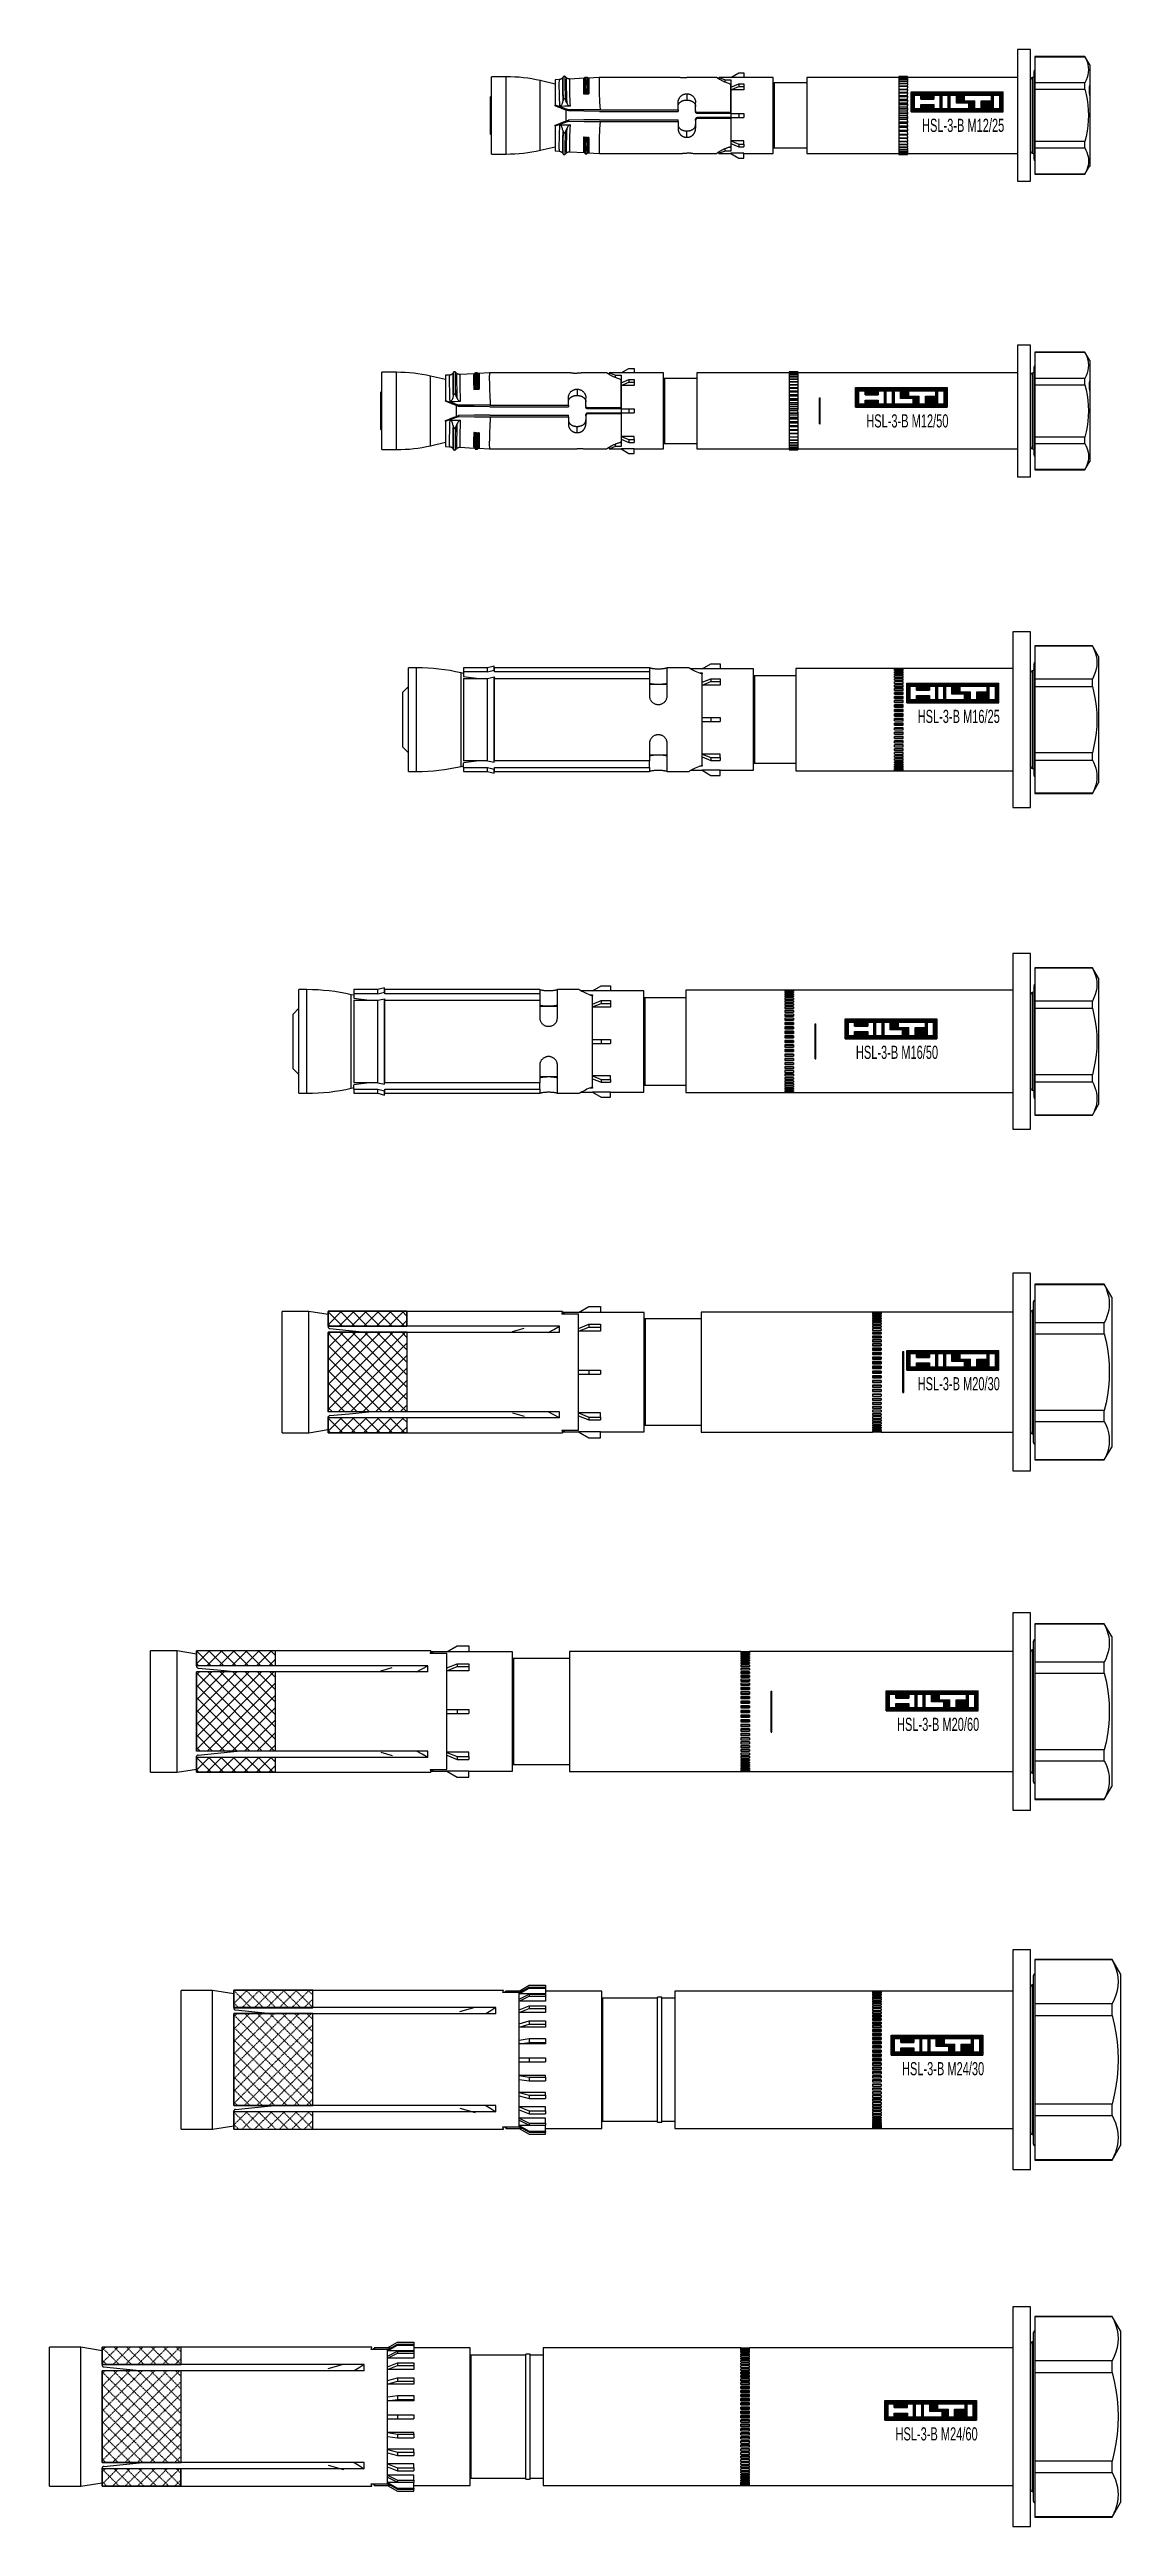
# Model space of a CAD drawing. Header units: millimetres. Extents: x 296 to 4896, y 152 to 3333.
# Drawn here: x 2071 to 2315, y 1311 to 1875 of the extents above; entities that cross this region are included whole.
import ezdxf
from ezdxf.enums import TextEntityAlignment as Align

# ---------------------------------------------------------------- set-up
doc = ezdxf.new("R2010")
doc.units = ezdxf.units.MM
doc.linetypes.add('DASHED', pattern=[0.25, 0.15625, -0.09375])
for name, color, linetype in [('1', 1, 'DASHED'), ('10', 1, 'Continuous'), ('160', 7, 'Continuous'), ('3', 4, 'Continuous')]:
    doc.layers.add(name, color=color, linetype=linetype)
doc.styles.get("Standard").update_dxf_attribs({"font": 'arial.ttf'})

# ---------------------------------------------------------------- blocks, each defined once
blk = doc.blocks.new('HSL-3-B M12-25')
at = {"layer": '1', "color": 3, "linetype": 'Continuous'}
for p, q in [((0, 15), (-3, 15)), ((-3, 15), (-3, -15)), ((0, 15), (0, 15)), ((0, -15), (0, 15)), ((12.4, 13.4), (1, 13.4)), ((1, 13.4), (1, 13.38)), ((1, 13.38), (1, 7.42)), ((1, 13.38), (12.4, 13.38)), ((13.5, 11.5), (12.4, 13.4)), ((12.4, 13.38), (12.4, 13.4)), ((13.5, 11.5), (13.5, 6.86)), ((-119.44, 8.8), (-122.8, 8.8)), ((-122.8, 8.8), (-122.8, 8.8)), ((-122.8, -8.8), (-122.8, 8.8)), ((-108.3, 7.14), (-111.68, 7.92)), ((-107.37, 8.16), (-108.3, 8.11)), ((-108.3, 8.11), (-108.3, 2.3)), ((-106.5, 8.77), (-106.58, 8.63)), ((-105.7, 8.54), (-106.03, 8.84)), ((-101.67, 8.47), (-104.99, 8.29)), ((-98.23, 8.65), (-100.79, 8.52)), ((-79.79, 8.65), (-98.23, 8.65)), ((-71.5, 8.65), (-76.81, 8.65)), ((-68.3, 8.65), (-71, 8.65)), ((-71, 8.65), (-71, 8.3)), ((-69.65, 8.12), (-68.3, 8.12)), ((-69.65, 8.12), (-69.65, 7.57)), ((-68.3, 8.65), (-66.48, 9.7)), ((-68.3, 8.65), (-68.3, 8.64)), ((-65.3, 8.64), (-68.3, 8.64)), ((-68.3, 8.12), (-68.3, 6.43)), ((-68.3, 6.44), (-66.48, 7.18)), ((-68.3, 0.63), (-68.3, 6.95)), ((-68.3, 5.8), (-66.48, 6.55)), ((-68.3, 6.44), (-68.3, 5.8)), ((-68.3, 5.8), (-68.3, 5.79)), ((-65.3, 5.79), (-68.3, 5.79)), ((-68.3, 5.79), (-68.3, 0.45)), ((-66.48, 9.7), (-65.3, 9.7)), ((-66.48, 7.18), (-65.3, 7.18)), ((-66.48, 7.18), (-66.48, 6.55)), ((-66.48, 6.55), (-65.3, 6.55)), ((-65.3, 9.7), (-65.3, 8.64)), ((-58.6, 8.65), (-65.3, 8.65)), ((-65.3, 7.18), (-65.3, 6.55)), ((-65.3, 6.55), (-65.3, 5.79)), ((-58.6, 8.65), (-58.6, 8.65)), ((-58.6, -8.65), (-58.6, 8.65)), ((-51, 7.4), (-58.4, 7.4)), ((-30, 8.65), (-51, 8.65)), ((-51, 8.65), (-51, -8.65)), ((-30, 8.89), (-30, 8.78)), ((-30, 8.89), (-30, 8.89)), ((-28, 8.89), (-30, 8.89)), ((-30, 8.89), (-28, 8.89)), ((-30, 8.78), (-30, 8.56)), ((-30, 8.78), (-28, 8.78)), ((-30, 8.78), (-30, 8.78)), ((-28, 8.78), (-30, 8.78)), ((-30, 8.56), (-30, 8.55)), ((-30, 8.56), (-28, 8.56)), ((-28, 8.55), (-30, 8.55)), ((-30, 8.55), (-30, 8.25)), ((-30, 8.23), (-28, 8.23)), ((-30, 8.23), (-30, 8.22)), ((-28, 8.22), (-30, 8.22)), ((-30, 8.22), (-30, 7.9)), ((-30, 7.8), (-28, 7.8)), ((-30, 7.8), (-30, 7.79)), ((-28, 7.79), (-30, 7.79)), ((-30, 7.79), (-30, 7.46)), ((-30, 7.46), (-30, 7.27)), ((-30, 7.27), (-30, 7.26)), ((-30, 7.27), (-28, 7.27)), ((-28, 7.26), (-30, 7.26)), ((-30, 7.26), (-30, 6.92)), ((-30, 6.92), (-30, 6.65)), ((-30, 6.65), (-30, 6.63)), ((-30, 6.65), (-28, 6.65)), ((-28, 6.63), (-30, 6.63)), ((-30, 6.63), (-30, 6.29)), ((-30, 6.29), (-30, 5.94)), ((-30, 5.94), (-30, 5.93)), ((-30, 5.94), (-28, 5.94)), ((-28, 5.93), (-30, 5.93)), ((-30, 5.93), (-30, 5.59)), ((-28, 8.89), (-28, 8.89)), ((-28, 8.89), (-28, 8.78)), ((-28, 8.78), (-28, 8.56)), ((-28, 8.78), (-28, 8.78)), ((-3, 8.65), (-28, 8.65)), ((-28, 8.56), (-28, 8.55)), ((-28, 8.55), (-28, 8.25)), ((-28, 8.23), (-28, 8.22)), ((-28, 8.22), (-28, 7.9)), ((-28, 7.8), (-28, 7.79)), ((-28, 7.79), (-28, 7.46)), ((-28, 7.27), (-28, 7.46)), ((-28, 7.27), (-28, 7.26)), ((-28, 7.26), (-28, 6.92)), ((-28, 6.65), (-28, 6.92)), ((-28, 6.65), (-28, 6.63)), ((-28, 6.63), (-28, 6.29)), ((-28, 5.94), (-28, 6.29)), ((-28, 5.94), (-28, 5.93)), ((-28, 5.93), (-28, 5.59)), ((0.8, 10), (0.8, 10)), ((0.8, -10), (0.8, 10)), ((12.4, 7.42), (1, 7.42)), ((1, 7.42), (1, 5.97)), ((1, 5.97), (12.4, 5.97)), ((1, 5.97), (1, -5.96)), ((12.4, 5.97), (12.4, 7.42)), ((-108.3, 2.18), (-108.3, 2.3)), ((-105.8, -1.26), (-105.8, 1.2)), ((-105.3, 1.26), (-105.3, 1.01)), ((-80.3, 1.3), (-80.3, 2.84)), ((-76.3, 1.1), (-76.3, 2.83)), ((-68.3, 0.45), (-66.48, 0.45)), ((-68.3, 0.45), (-68.3, -0.45)), ((-66.48, 0.45), (-65.3, 0.45)), ((-66.48, 0.45), (-66.48, -0.45)), ((-65.3, 0.45), (-65.3, -0.45)), ((-30, 5.59), (-30, 5.2)), ((-28, 5.24), (-30, 5.24)), ((-30, 5.2), (-30, 5.16)), ((-30, 5.16), (-30, 5.14)), ((-30, 5.16), (-28, 5.16)), ((-28, 5.14), (-30, 5.14)), ((-30, 5.14), (-30, 4.81)), ((-30, 4.81), (-30, 4.4)), ((-28, 4.47), (-30, 4.47)), ((-30, 4.4), (-30, 4.32)), ((-30, 4.32), (-28, 4.32)), ((-30, 4.32), (-30, 4.3)), ((-30, 4.3), (-30, 3.98)), ((-28, 4.3), (-30, 4.3)), ((-30, 3.98), (-30, 3.53)), ((-28, 3.65), (-30, 3.65)), ((-30, 3.53), (-30, 3.42)), ((-30, 3.42), (-28, 3.42)), ((-30, 3.42), (-30, 3.4)), ((-30, 3.4), (-30, 3.09)), ((-28, 3.4), (-30, 3.4)), ((-30, 3.09), (-30, 2.63)), ((-28, 2.78), (-30, 2.78)), ((-30, 2.63), (-30, 2.48)), ((-30, 2.48), (-28, 2.48)), ((-30, 2.48), (-30, 2.46)), ((-28, 2.46), (-30, 2.46)), ((-30, 2.46), (-30, 2.17)), ((-30, 2.17), (-30, 1.69)), ((-28, 1.87), (-30, 1.87)), ((-30, 1.69), (-30, 1.51)), ((-30, 1.51), (-28, 1.51)), ((-30, 1.51), (-30, 1.48)), ((-28, 1.48), (-30, 1.48)), ((-30, 1.48), (-30, 1.22)), ((-30, 1.22), (-30, 0.73)), ((-28, 0.95), (-30, 0.95)), ((-30, 0.73), (-30, 0.52)), ((-30, 0.52), (-28, 0.52)), ((-30, 0.52), (-30, 0.49)), ((-30, 0.49), (-30, 0.25)), ((-28, 0.49), (-30, 0.49)), ((-30, 0.25), (-30, -0.24)), ((-28, 0), (-30, 0)), ((-28, 5.2), (-28, 5.59)), ((-28, 5.2), (-28, 5.16)), ((-28, 5.16), (-28, 5.14)), ((-28, 5.14), (-28, 4.81)), ((-28, 4.4), (-28, 4.81)), ((-28, 4.4), (-28, 4.32)), ((-28, 4.32), (-28, 4.3)), ((-28, 4.3), (-28, 3.98)), ((-28, 3.53), (-28, 3.98)), ((-28, 3.53), (-28, 3.42)), ((-28, 3.42), (-28, 3.4)), ((-28, 3.4), (-28, 3.09)), ((-28, 2.63), (-28, 3.09)), ((-28, 2.63), (-28, 2.48)), ((-28, 2.48), (-28, 2.46)), ((-28, 2.46), (-28, 2.17)), ((-28, 1.69), (-28, 2.17)), ((-28, 1.69), (-28, 1.51)), ((-28, 1.51), (-28, 1.48)), ((-28, 1.48), (-28, 1.22)), ((-28, 0.73), (-28, 1.22)), ((-28, 0.73), (-28, 0.52)), ((-28, 0.52), (-28, 0.49)), ((-28, 0.49), (-28, 0.25)), ((-28, -0.24), (-28, 0.25)), ((13.5, 4.57), (13.5, -11.41)), ((-108.3, -2.37), (-108.3, -2.25)), ((-108.3, -2.37), (-108.3, -8.1)), ((-105.3, -1.08), (-105.3, -1.34)), ((-80.3, -1.38), (-80.3, -2.91)), ((-76.3, -1.18), (-76.3, -2.91)), ((-68.3, -0.45), (-68.3, -5.79)), ((-68.3, -0.45), (-66.48, -0.45)), ((-68.3, -0.71), (-68.3, -7)), ((-66.48, -0.45), (-65.3, -0.45)), ((-30, -0.24), (-30, -0.48)), ((-30, -0.48), (-28, -0.48)), ((-30, -0.48), (-30, -0.51)), ((-28, -0.51), (-30, -0.51)), ((-30, -0.51), (-30, -0.72)), ((-30, -0.72), (-30, -1.21)), ((-28, -0.94), (-30, -0.94)), ((-30, -1.21), (-30, -1.47)), ((-30, -1.47), (-30, -1.5)), ((-30, -1.47), (-28, -1.47)), ((-30, -1.5), (-30, -1.68)), ((-28, -1.5), (-30, -1.5)), ((-30, -1.68), (-30, -2.16)), ((-28, -1.86), (-30, -1.86)), ((-30, -2.16), (-30, -2.45)), ((-30, -2.45), (-30, -2.47)), ((-30, -2.45), (-28, -2.45)), ((-28, -2.47), (-30, -2.47)), ((-30, -2.47), (-30, -2.62)), ((-30, -2.62), (-30, -3.08)), ((-28, -2.77), (-30, -2.77)), ((-30, -3.08), (-30, -3.39)), ((-30, -3.39), (-28, -3.39)), ((-30, -3.39), (-30, -3.41)), ((-28, -3.41), (-30, -3.41)), ((-30, -3.41), (-30, -3.52)), ((-30, -3.52), (-30, -3.97)), ((-28, -3.64), (-30, -3.64)), ((-30, -3.97), (-30, -4.29)), ((-30, -4.29), (-30, -4.31)), ((-30, -4.29), (-28, -4.29)), ((-30, -4.31), (-30, -4.39)), ((-28, -4.31), (-30, -4.31)), ((-30, -4.39), (-30, -4.8)), ((-28, -4.46), (-30, -4.46)), ((-30, -4.8), (-30, -5.14)), ((-30, -5.14), (-30, -5.16)), ((-30, -5.14), (-28, -5.14)), ((-30, -5.16), (-30, -5.19)), ((-28, -5.16), (-30, -5.16)), ((-30, -5.19), (-30, -5.58)), ((-28, -5.23), (-30, -5.23)), ((-30, -5.58), (-30, -5.92)), ((-28, -0.24), (-28, -0.48)), ((-28, -0.48), (-28, -0.51)), ((-28, -0.51), (-28, -0.72)), ((-28, -1.21), (-28, -0.72)), ((-28, -1.21), (-28, -1.47)), ((-28, -1.47), (-28, -1.5)), ((-28, -1.5), (-28, -1.68)), ((-28, -2.16), (-28, -1.68)), ((-28, -2.16), (-28, -2.45)), ((-28, -2.45), (-28, -2.47)), ((-28, -2.47), (-28, -2.62)), ((-28, -3.08), (-28, -2.62)), ((-28, -3.08), (-28, -3.39)), ((-28, -3.39), (-28, -3.41)), ((-28, -3.41), (-28, -3.52)), ((-28, -3.97), (-28, -3.52)), ((-28, -3.97), (-28, -4.29)), ((-28, -4.29), (-28, -4.31)), ((-28, -4.31), (-28, -4.39)), ((-28, -4.8), (-28, -4.39)), ((-28, -4.8), (-28, -5.14)), ((-28, -5.14), (-28, -5.16)), ((-28, -5.16), (-28, -5.19)), ((-28, -5.58), (-28, -5.19)), ((-28, -5.58), (-28, -5.92)), ((-122.8, -8.8), (-119.44, -8.8)), ((-111.68, -7.91), (-108.3, -7.13)), ((-108.3, -8.1), (-107.37, -8.15)), ((-106.59, -8.61), (-106.5, -8.76)), ((-106.03, -8.82), (-105.7, -8.53)), ((-104.99, -8.28), (-101.69, -8.46)), ((-100.77, -8.51), (-98.23, -8.65)), ((-98.23, -8.65), (-79.72, -8.65)), ((-76.88, -8.65), (-71.5, -8.65)), ((-71, -8.32), (-71, -8.65)), ((-71, -8.65), (-68.3, -8.65)), ((-69.65, -7.61), (-69.65, -8.11)), ((-68.3, -8.11), (-69.65, -8.11)), ((-68.3, -5.79), (-68.3, -5.79)), ((-68.3, -5.79), (-68.3, -6.43)), ((-68.3, -5.79), (-66.48, -6.54)), ((-65.3, -5.79), (-68.3, -5.79)), ((-68.3, -6.42), (-68.3, -8.11)), ((-68.3, -6.43), (-66.48, -7.17)), ((-65.3, -8.63), (-68.3, -8.63)), ((-68.3, -8.65), (-68.3, -8.63)), ((-68.3, -8.65), (-66.48, -9.7)), ((-66.48, -6.54), (-66.48, -7.17)), ((-66.48, -6.54), (-65.3, -6.54)), ((-66.48, -7.17), (-65.3, -7.17)), ((-66.48, -9.7), (-65.3, -9.7)), ((-65.3, -6.54), (-65.3, -5.79)), ((-65.3, -6.54), (-65.3, -7.17)), ((-65.3, -9.7), (-65.3, -8.63)), ((-65.3, -8.65), (-58.6, -8.65)), ((-58.4, -7.4), (-51, -7.4)), ((-51, -8.65), (-30, -8.65)), ((-30, -5.92), (-28, -5.92)), ((-30, -5.92), (-30, -5.94)), ((-28, -5.94), (-30, -5.94)), ((-30, -5.94), (-30, -6.28)), ((-30, -6.28), (-30, -6.62)), ((-30, -6.62), (-28, -6.62)), ((-30, -6.62), (-30, -6.64)), ((-30, -6.64), (-30, -6.91)), ((-28, -6.64), (-30, -6.64)), ((-30, -6.91), (-30, -7.25)), ((-30, -7.25), (-28, -7.25)), ((-30, -7.25), (-30, -7.26)), ((-28, -7.26), (-30, -7.26)), ((-30, -7.26), (-30, -7.45)), ((-30, -7.45), (-30, -7.78)), ((-30, -7.78), (-30, -7.79)), ((-30, -7.78), (-28, -7.78)), ((-28, -7.79), (-30, -7.79)), ((-30, -7.89), (-30, -8.21)), ((-30, -8.21), (-28, -8.21)), ((-30, -8.21), (-30, -8.22)), ((-28, -8.22), (-30, -8.22)), ((-30, -8.24), (-30, -8.54)), ((-30, -8.54), (-30, -8.55)), ((-30, -8.54), (-28, -8.54)), ((-30, -8.55), (-30, -8.77)), ((-28, -8.55), (-30, -8.55)), ((-28, -8.77), (-30, -8.77)), ((-30, -8.77), (-30, -8.88)), ((-30, -8.77), (-30, -8.77)), ((-30, -8.77), (-28, -8.77)), ((-30, -8.88), (-30, -8.88)), ((-30, -8.88), (-28, -8.88)), ((-28, -8.88), (-30, -8.88)), ((-28, -5.92), (-28, -5.94)), ((-28, -6.28), (-28, -5.94)), ((-28, -6.28), (-28, -6.62)), ((-28, -6.62), (-28, -6.64)), ((-28, -6.91), (-28, -6.64)), ((-28, -6.91), (-28, -7.25)), ((-28, -7.25), (-28, -7.26)), ((-28, -7.45), (-28, -7.26)), ((-28, -7.45), (-28, -7.78)), ((-28, -7.78), (-28, -7.79)), ((-28, -7.89), (-28, -8.21)), ((-28, -8.21), (-28, -8.22)), ((-28, -8.24), (-28, -8.54)), ((-28, -8.54), (-28, -8.55)), ((-28, -8.55), (-28, -8.77)), ((-28, -8.65), (-3, -8.65)), ((-28, -8.77), (-28, -8.88)), ((-28, -8.77), (-28, -8.77)), ((-28, -8.88), (-28, -8.88)), ((12.4, -5.96), (1, -5.96)), ((1, -5.96), (1, -7.41)), ((1, -7.41), (12.4, -7.41)), ((1, -7.41), (1, -13.37)), ((12.4, -7.41), (12.4, -5.96)), ((-3, -15), (0, -15)), ((1, -13.37), (1, -13.4)), ((12.4, -13.37), (1, -13.37)), ((1, -13.4), (12.4, -13.4)), ((12.4, -13.4), (13.46, -11.56)), ((12.4, -13.4), (12.4, -13.37))]:
    blk.add_line(p, q, dxfattribs=at)
at = {"layer": '1', "color": 1, "linetype": 'Continuous'}
for p, q in [((-119.44, 8.8), (-119.44, 8.8)), ((-119.44, -8.8), (-119.44, 8.8)), ((-111.68, 7.92), (-111.68, 7.92)), ((-111.68, -7.91), (-111.68, 7.92)), ((-58.4, 7.4), (-58.4, -7.4)), ((0.37, 8.62), (0.37, -8.61))]:
    blk.add_line(p, q, dxfattribs=at)
at = {"layer": '1', "color": 30, "linetype": 'Continuous'}
for p, q in [((0.8, 8.74), (0.37, 8.62)), ((-122.8, 4.45), (-123, 4.25)), ((-123, -4.25), (-123, 4.25)), ((-123, -4.25), (-122.8, -4.45)), ((0.37, -8.61), (0.8, -8.73))]:
    blk.add_line(p, q, dxfattribs=at)
at = {"layer": '1', "color": 2, "linetype": 'Continuous'}
for p, q in [((13.5, 6.86), (13.5, 4.57)), ((13.46, -11.56), (13.5, -11.6)), ((13.5, -11.41), (13.5, -11.6))]:
    blk.add_line(p, q, dxfattribs=at)
at = {"layer": '1', "color": 3, "linetype": 'Continuous'}
for points in [[(12.4, 13.38, 0), (12.68, 12.79, 0), (12.9, 12.2, 0), (13.07, 11.61, 0), (13.17, 11.01, 0), (13.21, 10.41, 0), (13.17, 9.8, 0), (13.07, 9.2, 0), (12.9, 8.6, 0), (12.68, 8.01, 0), (12.4, 7.42, 0)], [(-106.6, 8.6, 0), (-106.65, 8.54, 0), (-106.71, 8.47, 0), (-106.77, 8.41, 0), (-106.84, 8.35, 0), (-106.92, 8.3, 0), (-107, 8.26, 0), (-107.09, 8.22, 0), (-107.18, 8.19, 0), (-107.28, 8.18, 0), (-107.37, 8.17, 0)], [(-106.01, 8.82, 0), (-106.04, 8.85, 0), (-106.07, 8.87, 0), (-106.12, 8.89, 0), (-106.17, 8.91, 0), (-106.23, 8.92, 0), (-106.28, 8.91, 0), (-106.34, 8.9, 0), (-106.38, 8.88, 0), (-106.42, 8.85, 0), (-106.46, 8.82, 0), (-106.48, 8.79, 0), (-106.5, 8.76, 0), (-106.51, 8.74, 0), (-106.52, 8.72, 0)], [(-106.5, 8.77, 0), (-106.5, 8.76, 0), (-106.5, 8.76, 0)], [(-104.99, 8.3, 0), (-105.08, 8.29, 0), (-105.18, 8.3, 0), (-105.27, 8.32, 0), (-105.36, 8.35, 0), (-105.45, 8.38, 0), (-105.53, 8.42, 0), (-105.61, 8.47, 0), (-105.68, 8.53, 0)], [(-101.57, 8.56, 0), (-101.62, 8.5, 0), (-101.68, 8.46, 0), (-101.76, 8.42, 0), (-101.84, 8.41, 0)], [(-101.57, 8.56, 0), (-101.53, 8.62, 0), (-101.49, 8.68, 0)], [(-101.49, 8.68, 0), (-101.51, 8.52, 0), (-101.52, 8.28, 0), (-101.53, 7.95, 0), (-101.53, 7.53, 0), (-101.53, 7.04, 0), (-101.52, 6.47, 0), (-101.51, 5.84, 0), (-101.49, 5.15, 0)], [(-101.49, 8.68, 0), (-101.49, 8.69, 0), (-101.48, 8.69, 0), (-101.47, 8.7, 0), (-101.46, 8.71, 0), (-101.46, 8.71, 0), (-101.45, 8.72, 0), (-101.44, 8.72, 0), (-101.43, 8.72, 0), (-101.42, 8.72, 0), (-101.41, 8.72, 0)], [(-101.41, 8.72, 0), (-101.33, 8.72, 0), (-101.25, 8.72, 0), (-101.17, 8.72, 0), (-101.09, 8.72, 0)], [(-101.09, 8.72, 0), (-101.08, 8.72, 0), (-101.07, 8.72, 0), (-101.05, 8.72, 0), (-101.04, 8.71, 0), (-101.03, 8.7, 0), (-101.02, 8.7, 0)], [(-101.03, 8.69, 0), (-101.04, 8.53, 0), (-101.05, 8.28, 0), (-101.06, 7.95, 0), (-101.06, 7.54, 0), (-101.06, 7.04, 0), (-101.05, 6.48, 0), (-101.04, 5.85, 0), (-101.02, 5.17, 0)], [(-100.86, 8.56, 0), (-100.94, 8.63, 0), (-101.02, 8.7, 0)], [(-100.6, 8.47, 0), (-100.67, 8.48, 0), (-100.74, 8.49, 0), (-100.8, 8.52, 0), (-100.86, 8.56, 0)], [(-98.23, 8.65, 0), (-98.26, 8.61, 0), (-98.27, 8.48, 0), (-98.29, 8.26, 0), (-98.3, 7.95, 0), (-98.3, 7.57, 0), (-98.3, 7.1, 0), (-98.29, 6.56, 0), (-98.28, 5.96, 0), (-98.26, 5.29, 0), (-98.24, 4.57, 0), (-98.21, 3.81, 0), (-98.18, 3, 0), (-98.13, 2.16, 0), (-98.08, 1.3, 0)], [(-79.74, 8.65, 0), (-79.68, 8.65, 0), (-79.62, 8.65, 0), (-79.56, 8.65, 0), (-79.49, 8.65, 0), (-79.42, 8.65, 0), (-79.35, 8.64, 0), (-79.28, 8.64, 0), (-79.21, 8.64, 0), (-79.13, 8.64, 0), (-79.06, 8.63, 0), (-78.98, 8.63, 0), (-78.91, 8.63, 0), (-78.83, 8.63, 0), (-78.76, 8.62, 0), (-78.68, 8.62, 0), (-78.61, 8.62, 0), (-78.53, 8.62, 0), (-78.46, 8.62, 0), (-78.38, 8.62, 0), (-78.3, 8.62, 0)], [(-76.8, 8.65, 0), (-76.88, 8.65, 0), (-76.97, 8.65, 0), (-77.05, 8.65, 0), (-77.15, 8.65, 0), (-77.25, 8.64, 0), (-77.35, 8.64, 0), (-77.46, 8.64, 0), (-77.57, 8.63, 0), (-77.69, 8.63, 0), (-77.81, 8.62, 0), (-77.93, 8.62, 0), (-78.05, 8.62, 0), (-78.17, 8.62, 0), (-78.3, 8.62, 0)], [(-68.56, 7.2, 0), (-68.77, 7.26, 0), (-68.98, 7.32, 0), (-69.18, 7.39, 0), (-69.37, 7.46, 0), (-69.56, 7.54, 0), (-69.74, 7.61, 0), (-69.91, 7.69, 0), (-70.07, 7.77, 0), (-70.23, 7.85, 0), (-70.38, 7.92, 0), (-70.51, 8, 0), (-70.64, 8.07, 0), (-70.76, 8.15, 0), (-70.87, 8.21, 0), (-70.97, 8.28, 0), (-71.07, 8.34, 0), (-71.15, 8.4, 0), (-71.23, 8.45, 0), (-71.29, 8.5, 0), (-71.35, 8.54, 0), (-71.4, 8.57, 0), (-71.43, 8.6, 0), (-71.46, 8.62, 0), (-71.49, 8.64, 0), (-71.5, 8.65, 0), (-71.5, 8.65, 0)], [(-71.44, 8.62, 0), (-71.4, 8.59, 0), (-71.35, 8.55, 0), (-71.28, 8.51, 0), (-71.2, 8.45, 0), (-71.11, 8.39, 0), (-71, 8.33, 0)], [(-69.65, 8.12, 0), (-69.89, 8.2, 0), (-70.11, 8.28, 0), (-70.31, 8.36, 0), (-70.49, 8.43, 0), (-70.64, 8.49, 0), (-70.77, 8.55, 0), (-70.87, 8.59, 0), (-70.94, 8.63, 0), (-70.98, 8.65, 0), (-71, 8.65, 0)], [(-68.56, 7.2, 0), (-68.5, 7.19, 0), (-68.45, 7.17, 0), (-68.41, 7.14, 0), (-68.37, 7.11, 0), (-68.34, 7.07, 0), (-68.32, 7.03, 0), (-68.3, 6.99, 0), (-68.3, 6.95, 0)], [(-30, 8.25, 0), (-30, 8.24, 0), (-30, 8.23, 0)], [(-30, 7.9, 0), (-30, 7.85, 0), (-30, 7.8, 0)], [(-28, 8.23, 0), (-28, 8.24, 0), (-28, 8.25, 0)], [(-28, 7.8, 0), (-28, 7.85, 0), (-28, 7.9, 0)], [(12.4, 5.97, 0), (12.68, 4.79, 0), (12.9, 3.61, 0), (13.07, 2.42, 0), (13.17, 1.23, 0), (13.21, 0.03, 0), (13.17, -1.18, 0), (13.07, -2.39, 0), (12.9, -3.59, 0), (12.68, -4.78, 0), (12.4, -5.96, 0)], [(13.5, 4.57, 0), (13.47, 5.19, 0), (13.46, 5.78, 0), (13.47, 6.34, 0), (13.5, 6.86, 0)], [(-105.3, 1.26, 0), (-106.81, 1.78, 0), (-108.3, 2.3, 0)], [(-106.96, 1.63, 0), (-107.63, 1.91, 0), (-108.3, 2.18, 0)], [(-106.55, 3.27, 0), (-106.6, 3.09, 0), (-106.65, 2.91, 0), (-106.72, 2.73, 0), (-106.79, 2.55, 0), (-106.88, 2.39, 0), (-106.99, 2.23, 0), (-107.13, 2.1, 0), (-107.31, 2.04, 0)], [(-104.92, 2.09, 0), (-106.11, 2.07, 0), (-107.31, 2.04, 0)], [(-106.4, 1.41, 0), (-106.68, 1.52, 0), (-106.96, 1.63, 0)], [(-106.47, 3.59, 0), (-106.51, 3.43, 0), (-106.55, 3.27, 0)], [(-106.47, 3.59, 0), (-106.45, 3.66, 0), (-106.42, 3.73, 0), (-106.39, 3.79, 0), (-106.34, 3.84, 0), (-106.28, 3.88, 0), (-106.22, 3.88, 0), (-106.15, 3.86, 0), (-106.1, 3.82, 0), (-106.05, 3.76, 0), (-106.02, 3.7, 0)], [(-105.3, 1.01, 0), (-105.85, 1.21, 0), (-106.4, 1.41, 0)], [(-105.67, 2.96, 0), (-105.84, 3.33, 0), (-106.02, 3.7, 0)], [(-104.92, 2.09, 0), (-105.11, 2.15, 0), (-105.26, 2.28, 0), (-105.39, 2.44, 0), (-105.5, 2.6, 0), (-105.59, 2.78, 0), (-105.67, 2.96, 0)], [(-98.08, 1.3, 0), (-101.69, 1.28, 0), (-105.3, 1.26, 0)], [(-98.19, 0.93, 0), (-101.74, 0.97, 0), (-105.3, 1.01, 0)], [(-101.57, 5.03, 0), (-101.62, 4.97, 0), (-101.68, 4.92, 0), (-101.76, 4.89, 0), (-101.84, 4.88, 0)], [(-101.84, 4.88, 0), (-101.53, 4.89, 0), (-101.22, 4.91, 0), (-100.91, 4.93, 0), (-100.6, 4.94, 0)], [(-101.57, 5.03, 0), (-101.53, 5.09, 0), (-101.49, 5.15, 0)], [(-101.49, 5.15, 0), (-101.49, 5.15, 0), (-101.48, 5.16, 0), (-101.47, 5.17, 0), (-101.46, 5.17, 0), (-101.46, 5.18, 0), (-101.45, 5.18, 0), (-101.44, 5.19, 0), (-101.43, 5.19, 0), (-101.42, 5.19, 0), (-101.41, 5.19, 0)], [(-101.41, 5.19, 0), (-101.33, 5.19, 0), (-101.25, 5.19, 0), (-101.17, 5.19, 0), (-101.09, 5.19, 0)], [(-101.09, 5.19, 0), (-101.08, 5.19, 0), (-101.07, 5.19, 0), (-101.05, 5.18, 0), (-101.04, 5.18, 0), (-101.03, 5.17, 0), (-101.02, 5.17, 0)], [(-100.86, 5.03, 0), (-100.94, 5.1, 0), (-101.02, 5.17, 0)], [(-100.6, 4.94, 0), (-100.67, 4.94, 0), (-100.74, 4.96, 0), (-100.8, 4.99, 0), (-100.86, 5.03, 0)], [(-98.19, 0.93, 0), (-89.24, 0.93, 0), (-80.3, 0.93, 0)], [(-98.08, 1.3, 0), (-89.19, 1.3, 0), (-80.3, 1.3, 0)], [(-80.3, 2.84, 0), (-80.3, 2.94, 0), (-80.29, 3.05, 0), (-80.28, 3.16, 0), (-80.26, 3.26, 0), (-80.24, 3.36, 0), (-80.22, 3.46, 0), (-80.18, 3.57, 0), (-80.15, 3.66, 0), (-80.11, 3.76, 0), (-80.06, 3.85, 0), (-80.01, 3.95, 0), (-79.96, 4.03, 0), (-79.9, 4.12, 0), (-79.84, 4.2, 0), (-79.77, 4.28, 0), (-79.7, 4.36, 0), (-79.62, 4.43, 0), (-79.54, 4.5, 0), (-79.45, 4.56, 0), (-79.36, 4.62, 0), (-79.27, 4.68, 0), (-79.17, 4.73, 0), (-79.07, 4.77, 0), (-78.97, 4.81, 0), (-78.86, 4.84, 0), (-78.75, 4.87, 0), (-78.64, 4.89, 0), (-78.53, 4.91, 0), (-78.41, 4.92, 0), (-78.3, 4.92, 0)], [(-80.3, 2.02, 0), (-80.3, 2.08, 0), (-80.29, 2.15, 0), (-80.28, 2.21, 0), (-80.27, 2.28, 0), (-80.26, 2.34, 0), (-80.24, 2.4, 0), (-80.22, 2.47, 0), (-80.19, 2.53, 0), (-80.16, 2.59, 0), (-80.12, 2.65, 0), (-80.09, 2.71, 0), (-80.04, 2.77, 0), (-80, 2.83, 0), (-79.95, 2.88, 0), (-79.89, 2.94, 0), (-79.84, 2.99, 0), (-79.78, 3.04, 0), (-79.71, 3.09, 0), (-79.65, 3.13, 0), (-79.58, 3.18, 0), (-79.51, 3.22, 0), (-79.43, 3.26, 0), (-79.36, 3.29, 0), (-79.28, 3.32, 0), (-79.2, 3.35, 0), (-79.12, 3.38, 0), (-79.04, 3.4, 0), (-78.96, 3.42, 0), (-78.88, 3.44, 0), (-78.8, 3.46, 0), (-78.72, 3.47, 0), (-78.63, 3.48, 0), (-78.55, 3.49, 0), (-78.47, 3.5, 0), (-78.38, 3.5, 0), (-78.3, 3.5, 0)], [(-80.3, 1.3, 0), (-80.3, 1.11, 0), (-80.3, 0.93, 0)], [(-78.3, 4.92, 0), (-78.19, 4.92, 0), (-78.07, 4.91, 0), (-77.96, 4.89, 0), (-77.85, 4.87, 0), (-77.74, 4.84, 0), (-77.63, 4.81, 0), (-77.53, 4.77, 0), (-77.43, 4.73, 0), (-77.33, 4.68, 0), (-77.24, 4.62, 0), (-77.15, 4.56, 0), (-77.06, 4.5, 0), (-76.98, 4.43, 0), (-76.9, 4.36, 0), (-76.83, 4.28, 0), (-76.76, 4.2, 0), (-76.7, 4.12, 0), (-76.64, 4.03, 0), (-76.59, 3.94, 0), (-76.54, 3.85, 0), (-76.49, 3.76, 0), (-76.45, 3.66, 0), (-76.42, 3.56, 0), (-76.38, 3.46, 0), (-76.36, 3.36, 0), (-76.34, 3.26, 0), (-76.32, 3.15, 0), (-76.31, 3.05, 0), (-76.3, 2.94, 0), (-76.3, 2.83, 0)], [(-78.3, 3.5, 0), (-78.27, 3.5, 0), (-78.23, 3.5, 0), (-78.2, 3.5, 0), (-78.17, 3.5, 0), (-78.14, 3.49, 0), (-78.1, 3.49, 0), (-78.07, 3.49, 0), (-78.04, 3.49, 0), (-78.01, 3.48, 0), (-77.97, 3.48, 0), (-77.94, 3.48, 0), (-77.91, 3.47, 0), (-77.88, 3.47, 0), (-77.85, 3.46, 0), (-77.81, 3.46, 0), (-77.78, 3.45, 0), (-77.75, 3.45, 0), (-77.72, 3.44, 0), (-77.69, 3.43, 0), (-77.66, 3.43, 0), (-77.63, 3.42, 0), (-77.59, 3.41, 0), (-77.56, 3.4, 0), (-77.53, 3.39, 0), (-77.5, 3.38, 0), (-77.47, 3.37, 0), (-77.43, 3.36, 0), (-77.4, 3.35, 0), (-77.37, 3.34, 0), (-77.34, 3.33, 0), (-77.31, 3.32, 0), (-77.28, 3.31, 0), (-77.25, 3.29, 0), (-77.22, 3.28, 0), (-77.19, 3.27, 0), (-77.16, 3.25, 0), (-77.13, 3.24, 0), (-77.1, 3.22, 0), (-77.07, 3.21, 0), (-77.05, 3.19, 0), (-77.02, 3.17, 0), (-76.99, 3.16, 0), (-76.96, 3.14, 0), (-76.94, 3.12, 0), (-76.91, 3.11, 0), (-76.89, 3.09, 0), (-76.86, 3.07, 0), (-76.84, 3.05, 0), (-76.81, 3.03, 0), (-76.79, 3.01, 0), (-76.76, 2.99, 0), (-76.74, 2.97, 0), (-76.72, 2.95, 0), (-76.7, 2.93, 0), (-76.68, 2.91, 0), (-76.66, 2.89, 0), (-76.64, 2.86, 0), (-76.62, 2.84, 0), (-76.6, 2.82, 0), (-76.58, 2.8, 0), (-76.56, 2.78, 0), (-76.54, 2.75, 0), (-76.53, 2.73, 0), (-76.51, 2.71, 0), (-76.5, 2.68, 0), (-76.48, 2.66, 0), (-76.47, 2.63, 0), (-76.45, 2.61, 0), (-76.44, 2.59, 0), (-76.43, 2.56, 0), (-76.42, 2.54, 0), (-76.41, 2.51, 0), (-76.4, 2.49, 0), (-76.39, 2.47, 0), (-76.38, 2.44, 0), (-76.37, 2.42, 0), (-76.36, 2.39, 0), (-76.35, 2.37, 0), (-76.34, 2.35, 0), (-76.34, 2.32, 0), (-76.33, 2.3, 0), (-76.33, 2.27, 0), (-76.32, 2.25, 0), (-76.32, 2.22, 0), (-76.31, 2.2, 0), (-76.31, 2.17, 0), (-76.31, 2.15, 0), (-76.3, 2.12, 0), (-76.3, 2.09, 0), (-76.3, 2.07, 0), (-76.3, 2.04, 0), (-76.3, 2.02, 0)], [(-76.3, 1.1, 0), (-76.3, 0.94, 0), (-76.3, 0.78, 0)], [(-75.9, 0.63, 0), (-75.94, 0.63, 0), (-75.99, 0.64, 0), (-76.03, 0.65, 0), (-76.07, 0.67, 0), (-76.11, 0.7, 0), (-76.15, 0.73, 0), (-76.18, 0.77, 0), (-76.21, 0.81, 0), (-76.24, 0.85, 0), (-76.26, 0.9, 0), (-76.28, 0.95, 0), (-76.29, 1, 0), (-76.3, 1.05, 0), (-76.3, 1.1, 0)], [(-75.9, 0.45, 0), (-75.94, 0.45, 0), (-75.97, 0.45, 0), (-76.01, 0.46, 0), (-76.04, 0.47, 0), (-76.08, 0.48, 0), (-76.11, 0.5, 0), (-76.14, 0.52, 0), (-76.17, 0.54, 0), (-76.2, 0.56, 0), (-76.22, 0.58, 0), (-76.25, 0.61, 0), (-76.26, 0.64, 0), (-76.28, 0.68, 0), (-76.29, 0.71, 0), (-76.3, 0.74, 0), (-76.3, 0.78, 0)], [(-68.3, 0.63, 0), (-72.1, 0.63, 0), (-75.9, 0.63, 0)], [(-68.3, 0.45, 0), (-72.1, 0.45, 0), (-75.9, 0.45, 0)], [(-68.3, 0.63, 0), (-68.3, 0.54, 0), (-68.3, 0.45, 0)], [(-108.3, -2.37, 0), (-106.81, -1.86, 0), (-105.3, -1.34, 0)], [(-108.3, -2.25, 0), (-107.63, -1.97, 0), (-106.96, -1.7, 0)], [(-107.31, -2.12, 0), (-106.11, -2.14, 0), (-104.92, -2.17, 0)], [(-106.55, -3.35, 0), (-106.6, -3.17, 0), (-106.65, -2.99, 0), (-106.72, -2.81, 0), (-106.79, -2.63, 0), (-106.88, -2.46, 0), (-106.99, -2.31, 0), (-107.13, -2.18, 0), (-107.31, -2.12, 0)], [(-106.96, -1.7, 0), (-106.68, -1.59, 0), (-106.4, -1.48, 0)], [(-106.47, -3.67, 0), (-106.51, -3.51, 0), (-106.55, -3.35, 0)], [(-106.47, -3.67, 0), (-106.45, -3.74, 0), (-106.42, -3.8, 0), (-106.39, -3.86, 0), (-106.34, -3.92, 0), (-106.28, -3.95, 0), (-106.22, -3.96, 0), (-106.15, -3.94, 0), (-106.1, -3.89, 0), (-106.05, -3.84, 0), (-106.02, -3.78, 0)], [(-106.4, -1.48, 0), (-105.85, -1.28, 0), (-105.3, -1.08, 0)], [(-105.67, -3.04, 0), (-105.84, -3.41, 0), (-106.02, -3.78, 0)], [(-104.92, -2.17, 0), (-105.11, -2.23, 0), (-105.26, -2.36, 0), (-105.39, -2.51, 0), (-105.5, -2.68, 0), (-105.59, -2.86, 0), (-105.67, -3.04, 0)], [(-98.19, -0.98, 0), (-101.74, -1.03, 0), (-105.3, -1.08, 0)], [(-105.3, -1.34, 0), (-101.69, -1.36, 0), (-98.08, -1.38, 0)], [(-101.57, -5.1, 0), (-101.62, -5.04, 0), (-101.68, -4.99, 0), (-101.76, -4.96, 0), (-101.84, -4.94, 0)], [(-101.84, -4.94, 0), (-101.53, -4.96, 0), (-101.22, -4.97, 0), (-100.91, -4.99, 0), (-100.6, -5.01, 0)], [(-101.57, -5.1, 0), (-101.53, -5.16, 0), (-101.49, -5.21, 0)], [(-101.49, -5.21, 0), (-101.51, -5.9, 0), (-101.52, -6.53, 0), (-101.53, -7.09, 0), (-101.53, -7.57, 0), (-101.53, -7.98, 0), (-101.52, -8.3, 0), (-101.51, -8.53, 0), (-101.49, -8.68, 0)], [(-101.49, -5.21, 0), (-101.49, -5.22, 0), (-101.48, -5.23, 0), (-101.47, -5.23, 0), (-101.46, -5.24, 0), (-101.46, -5.25, 0), (-101.45, -5.25, 0), (-101.44, -5.25, 0), (-101.43, -5.26, 0), (-101.42, -5.26, 0), (-101.41, -5.26, 0)], [(-101.41, -5.26, 0), (-101.33, -5.26, 0), (-101.25, -5.26, 0), (-101.17, -5.26, 0), (-101.09, -5.26, 0)], [(-101.09, -5.26, 0), (-101.08, -5.26, 0), (-101.07, -5.25, 0), (-101.05, -5.25, 0), (-101.04, -5.25, 0), (-101.03, -5.24, 0), (-101.02, -5.23, 0)], [(-101.02, -5.23, 0), (-101.04, -5.91, 0), (-101.05, -6.53, 0), (-101.06, -7.08, 0), (-101.06, -7.56, 0), (-101.06, -7.97, 0), (-101.05, -8.29, 0), (-101.04, -8.53, 0), (-101.03, -8.69, 0)], [(-100.86, -5.09, 0), (-100.94, -5.16, 0), (-101.02, -5.23, 0)], [(-100.6, -5.01, 0), (-100.67, -5.01, 0), (-100.74, -5.03, 0), (-100.8, -5.05, 0), (-100.86, -5.09, 0)], [(-98.08, -1.38, 0), (-98.13, -2.24, 0), (-98.18, -3.06, 0), (-98.21, -3.85, 0), (-98.24, -4.61, 0), (-98.26, -5.32, 0), (-98.28, -5.98, 0), (-98.29, -6.58, 0), (-98.3, -7.11, 0), (-98.3, -7.57, 0), (-98.3, -7.95, 0), (-98.29, -8.25, 0), (-98.28, -8.47, 0), (-98.26, -8.6, 0), (-98.23, -8.65, 0)], [(-98.19, -0.98, 0), (-89.24, -0.98, 0), (-80.3, -0.98, 0)], [(-98.08, -1.38, 0), (-89.19, -1.38, 0), (-80.3, -1.38, 0)], [(-80.3, -1.38, 0), (-80.3, -1.18, 0), (-80.3, -0.98, 0)], [(-80.3, -2.07, 0), (-80.3, -2.16, 0), (-80.29, -2.25, 0), (-80.27, -2.34, 0), (-80.25, -2.42, 0), (-80.22, -2.51, 0), (-80.18, -2.59, 0), (-80.14, -2.67, 0), (-80.1, -2.74, 0), (-80.05, -2.82, 0), (-79.99, -2.89, 0), (-79.93, -2.95, 0), (-79.86, -3.01, 0), (-79.8, -3.07, 0), (-79.72, -3.13, 0), (-79.65, -3.18, 0), (-79.57, -3.23, 0), (-79.49, -3.27, 0), (-79.41, -3.31, 0), (-79.32, -3.35, 0), (-79.24, -3.39, 0), (-79.15, -3.42, 0), (-79.06, -3.44, 0), (-78.96, -3.47, 0), (-78.87, -3.49, 0), (-78.78, -3.51, 0), (-78.68, -3.52, 0), (-78.59, -3.53, 0), (-78.49, -3.54, 0), (-78.4, -3.54, 0), (-78.3, -3.55, 0)], [(-80.3, -2.91, 0), (-80.3, -3.01, 0), (-80.29, -3.1, 0), (-80.28, -3.19, 0), (-80.27, -3.28, 0), (-80.26, -3.37, 0), (-80.24, -3.46, 0), (-80.22, -3.54, 0), (-80.19, -3.63, 0), (-80.16, -3.71, 0), (-80.12, -3.8, 0), (-80.09, -3.88, 0), (-80.04, -3.97, 0), (-80, -4.05, 0), (-79.95, -4.13, 0), (-79.89, -4.2, 0), (-79.84, -4.28, 0), (-79.78, -4.35, 0), (-79.71, -4.41, 0), (-79.65, -4.48, 0), (-79.58, -4.54, 0), (-79.51, -4.59, 0), (-79.43, -4.65, 0), (-79.36, -4.7, 0), (-79.28, -4.74, 0), (-79.2, -4.78, 0), (-79.12, -4.82, 0), (-79.04, -4.85, 0), (-78.96, -4.88, 0), (-78.88, -4.91, 0), (-78.8, -4.93, 0), (-78.72, -4.95, 0), (-78.63, -4.96, 0), (-78.55, -4.97, 0), (-78.47, -4.98, 0), (-78.38, -4.99, 0), (-78.3, -4.99, 0)], [(-78.3, -3.55, 0), (-78.2, -3.54, 0), (-78.09, -3.54, 0), (-77.99, -3.53, 0), (-77.89, -3.52, 0), (-77.79, -3.5, 0), (-77.69, -3.48, 0), (-77.59, -3.46, 0), (-77.49, -3.43, 0), (-77.4, -3.4, 0), (-77.3, -3.36, 0), (-77.21, -3.32, 0), (-77.12, -3.28, 0), (-77.03, -3.23, 0), (-76.95, -3.18, 0), (-76.87, -3.12, 0), (-76.79, -3.06, 0), (-76.72, -3, 0), (-76.65, -2.93, 0), (-76.59, -2.86, 0), (-76.53, -2.79, 0), (-76.48, -2.71, 0), (-76.43, -2.62, 0), (-76.39, -2.54, 0), (-76.36, -2.45, 0), (-76.33, -2.36, 0), (-76.32, -2.26, 0), (-76.31, -2.17, 0), (-76.3, -2.07, 0)], [(-78.3, -4.99, 0), (-78.27, -4.99, 0), (-78.23, -4.99, 0), (-78.2, -4.99, 0), (-78.17, -4.98, 0), (-78.14, -4.98, 0), (-78.1, -4.98, 0), (-78.07, -4.98, 0), (-78.04, -4.97, 0), (-78.01, -4.97, 0), (-77.97, -4.96, 0), (-77.94, -4.96, 0), (-77.91, -4.95, 0), (-77.88, -4.94, 0), (-77.85, -4.94, 0), (-77.81, -4.93, 0), (-77.78, -4.92, 0), (-77.75, -4.91, 0), (-77.72, -4.91, 0), (-77.69, -4.9, 0), (-77.66, -4.89, 0), (-77.63, -4.88, 0), (-77.59, -4.86, 0), (-77.56, -4.85, 0), (-77.53, -4.84, 0), (-77.5, -4.83, 0), (-77.47, -4.81, 0), (-77.43, -4.8, 0), (-77.4, -4.78, 0), (-77.37, -4.77, 0), (-77.34, -4.75, 0), (-77.31, -4.73, 0), (-77.28, -4.72, 0), (-77.25, -4.7, 0), (-77.22, -4.68, 0), (-77.19, -4.66, 0), (-77.16, -4.64, 0), (-77.13, -4.62, 0), (-77.1, -4.6, 0), (-77.07, -4.58, 0), (-77.05, -4.56, 0), (-77.02, -4.53, 0), (-76.99, -4.51, 0), (-76.96, -4.49, 0), (-76.94, -4.46, 0), (-76.91, -4.44, 0), (-76.89, -4.41, 0), (-76.86, -4.39, 0), (-76.84, -4.36, 0), (-76.81, -4.33, 0), (-76.79, -4.31, 0), (-76.76, -4.28, 0), (-76.74, -4.25, 0), (-76.72, -4.22, 0), (-76.7, -4.19, 0), (-76.68, -4.16, 0), (-76.66, -4.13, 0), (-76.64, -4.1, 0), (-76.62, -4.07, 0), (-76.6, -4.04, 0), (-76.58, -4.01, 0), (-76.56, -3.98, 0), (-76.54, -3.94, 0), (-76.53, -3.91, 0), (-76.51, -3.88, 0), (-76.5, -3.85, 0), (-76.48, -3.81, 0), (-76.47, -3.78, 0), (-76.45, -3.75, 0), (-76.44, -3.71, 0), (-76.43, -3.68, 0), (-76.42, -3.64, 0), (-76.41, -3.61, 0), (-76.4, -3.58, 0), (-76.39, -3.55, 0), (-76.38, -3.51, 0), (-76.37, -3.48, 0), (-76.36, -3.44, 0), (-76.35, -3.41, 0), (-76.34, -3.38, 0), (-76.34, -3.34, 0), (-76.33, -3.31, 0), (-76.33, -3.27, 0), (-76.32, -3.24, 0), (-76.32, -3.2, 0), (-76.31, -3.17, 0), (-76.31, -3.13, 0), (-76.31, -3.09, 0), (-76.3, -3.06, 0), (-76.3, -3.02, 0), (-76.3, -2.99, 0), (-76.3, -2.95, 0), (-76.3, -2.91, 0)], [(-75.9, -0.51, 0), (-75.95, -0.51, 0), (-76, -0.52, 0), (-76.05, -0.53, 0), (-76.1, -0.55, 0), (-76.14, -0.57, 0), (-76.18, -0.6, 0), (-76.22, -0.64, 0), (-76.25, -0.68, 0), (-76.27, -0.72, 0), (-76.29, -0.76, 0), (-76.3, -0.8, 0), (-76.3, -0.84, 0)], [(-75.9, -0.71, 0), (-75.94, -0.72, 0), (-75.98, -0.72, 0), (-76.01, -0.73, 0), (-76.05, -0.75, 0), (-76.08, -0.76, 0), (-76.11, -0.79, 0), (-76.14, -0.81, 0), (-76.17, -0.84, 0), (-76.19, -0.86, 0), (-76.22, -0.89, 0), (-76.24, -0.93, 0), (-76.25, -0.96, 0), (-76.27, -1, 0), (-76.28, -1.03, 0), (-76.29, -1.07, 0), (-76.29, -1.1, 0), (-76.3, -1.14, 0), (-76.3, -1.18, 0)], [(-76.3, -1.18, 0), (-76.3, -1.01, 0), (-76.3, -0.84, 0)], [(-68.3, -0.51, 0), (-72.1, -0.51, 0), (-75.9, -0.51, 0)], [(-68.3, -0.71, 0), (-72.1, -0.71, 0), (-75.9, -0.71, 0)], [(-68.3, -0.71, 0), (-68.3, -0.61, 0), (-68.3, -0.51, 0)], [(-107.38, -8.16, 0), (-107.28, -8.16, 0), (-107.19, -8.18, 0), (-107.1, -8.21, 0), (-107.01, -8.24, 0), (-106.93, -8.29, 0), (-106.85, -8.34, 0), (-106.78, -8.39, 0), (-106.71, -8.45, 0), (-106.65, -8.52, 0), (-106.61, -8.58, 0)], [(-106.52, -8.72, 0), (-106.51, -8.74, 0), (-106.49, -8.77, 0), (-106.47, -8.8, 0), (-106.43, -8.83, 0), (-106.39, -8.87, 0), (-106.33, -8.89, 0), (-106.27, -8.9, 0), (-106.2, -8.9, 0), (-106.14, -8.89, 0), (-106.09, -8.87, 0), (-106.04, -8.84, 0), (-106.01, -8.81, 0)], [(-106.5, -8.75, 0), (-106.5, -8.75, 0), (-106.5, -8.76, 0)], [(-105.7, -8.53, 0), (-105.63, -8.47, 0), (-105.55, -8.42, 0), (-105.47, -8.38, 0), (-105.38, -8.34, 0), (-105.28, -8.31, 0), (-105.19, -8.29, 0), (-105.09, -8.28, 0), (-104.99, -8.29, 0)], [(-101.57, -8.57, 0), (-101.62, -8.5, 0), (-101.68, -8.46, 0), (-101.76, -8.42, 0), (-101.84, -8.41, 0)], [(-101.57, -8.57, 0), (-101.53, -8.62, 0), (-101.49, -8.68, 0)], [(-101.49, -8.68, 0), (-101.49, -8.69, 0), (-101.48, -8.69, 0), (-101.47, -8.7, 0), (-101.46, -8.71, 0), (-101.46, -8.71, 0), (-101.45, -8.72, 0), (-101.44, -8.72, 0), (-101.43, -8.72, 0), (-101.42, -8.72, 0), (-101.41, -8.72, 0)], [(-101.41, -8.72, 0), (-101.33, -8.72, 0), (-101.25, -8.72, 0), (-101.17, -8.72, 0), (-101.09, -8.72, 0)], [(-101.09, -8.72, 0), (-101.08, -8.72, 0), (-101.07, -8.72, 0), (-101.05, -8.72, 0), (-101.04, -8.71, 0), (-101.03, -8.71, 0), (-101.02, -8.7, 0)], [(-100.86, -8.56, 0), (-100.94, -8.63, 0), (-101.02, -8.7, 0)], [(-100.6, -8.48, 0), (-100.67, -8.48, 0), (-100.74, -8.49, 0), (-100.8, -8.52, 0), (-100.86, -8.56, 0)], [(-79.72, -8.65, 0), (-79.65, -8.64, 0), (-79.56, -8.64, 0), (-79.48, -8.64, 0), (-79.39, -8.64, 0), (-79.29, -8.64, 0), (-79.19, -8.63, 0), (-79.09, -8.63, 0), (-78.98, -8.63, 0), (-78.87, -8.62, 0), (-78.76, -8.62, 0), (-78.65, -8.62, 0), (-78.53, -8.62, 0), (-78.42, -8.62, 0), (-78.3, -8.62, 0)], [(-76.93, -8.65, 0), (-76.96, -8.64, 0), (-76.98, -8.64, 0), (-77, -8.64, 0), (-77.03, -8.64, 0), (-77.05, -8.64, 0), (-77.07, -8.64, 0), (-77.1, -8.64, 0), (-77.12, -8.64, 0), (-77.15, -8.64, 0), (-77.17, -8.64, 0), (-77.2, -8.64, 0), (-77.22, -8.64, 0), (-77.25, -8.64, 0), (-77.27, -8.64, 0), (-77.3, -8.64, 0), (-77.32, -8.64, 0), (-77.35, -8.64, 0), (-77.38, -8.63, 0), (-77.4, -8.63, 0), (-77.43, -8.63, 0), (-77.46, -8.63, 0), (-77.48, -8.63, 0), (-77.51, -8.63, 0), (-77.54, -8.63, 0), (-77.57, -8.63, 0), (-77.59, -8.63, 0), (-77.62, -8.63, 0), (-77.65, -8.63, 0), (-77.67, -8.63, 0), (-77.7, -8.63, 0), (-77.72, -8.62, 0), (-77.75, -8.62, 0), (-77.78, -8.62, 0), (-77.8, -8.62, 0), (-77.83, -8.62, 0), (-77.86, -8.62, 0), (-77.89, -8.62, 0), (-77.91, -8.62, 0), (-77.94, -8.62, 0), (-77.97, -8.62, 0), (-77.99, -8.62, 0), (-78.02, -8.62, 0), (-78.05, -8.62, 0), (-78.08, -8.62, 0), (-78.1, -8.62, 0), (-78.13, -8.62, 0), (-78.16, -8.62, 0), (-78.19, -8.62, 0), (-78.22, -8.62, 0), (-78.24, -8.62, 0), (-78.27, -8.62, 0), (-78.3, -8.62, 0)], [(-68.56, -7.25, 0), (-68.71, -7.29, 0), (-68.87, -7.33, 0), (-69.02, -7.38, 0), (-69.16, -7.42, 0), (-69.31, -7.48, 0), (-69.45, -7.53, 0), (-69.58, -7.58, 0), (-69.72, -7.64, 0), (-69.86, -7.7, 0), (-69.99, -7.76, 0), (-70.12, -7.82, 0), (-70.24, -7.88, 0), (-70.36, -7.94, 0), (-70.47, -8, 0), (-70.58, -8.06, 0), (-70.68, -8.12, 0), (-70.78, -8.18, 0), (-70.87, -8.23, 0), (-70.96, -8.29, 0), (-71.04, -8.34, 0), (-71.11, -8.38, 0), (-71.18, -8.43, 0), (-71.24, -8.47, 0), (-71.29, -8.51, 0), (-71.34, -8.54, 0), (-71.38, -8.57, 0), (-71.42, -8.59, 0), (-71.45, -8.61, 0), (-71.47, -8.63, 0), (-71.49, -8.64, 0), (-71.5, -8.64, 0), (-71.5, -8.65, 0)], [(-71, -8.65, 0), (-70.98, -8.63, 0), (-70.91, -8.6, 0), (-70.79, -8.55, 0), (-70.64, -8.48, 0), (-70.44, -8.4, 0), (-70.21, -8.31, 0), (-69.94, -8.21, 0), (-69.65, -8.11, 0)], [(-68.56, -7.25, 0), (-68.52, -7.24, 0), (-68.48, -7.22, 0), (-68.45, -7.21, 0), (-68.42, -7.19, 0), (-68.39, -7.17, 0), (-68.37, -7.15, 0), (-68.35, -7.12, 0), (-68.33, -7.1, 0), (-68.32, -7.08, 0), (-68.31, -7.05, 0), (-68.3, -7.03, 0), (-68.3, -7, 0)], [(-30, -7.79, 0), (-30, -7.84, 0), (-30, -7.89, 0)], [(-30, -8.22, 0), (-30, -8.23, 0), (-30, -8.24, 0)], [(-28, -7.89, 0), (-28, -7.84, 0), (-28, -7.79, 0)], [(-28, -8.24, 0), (-28, -8.23, 0), (-28, -8.22, 0)], [(12.4, -7.41, 0), (12.63, -7.89, 0), (12.83, -8.38, 0), (12.99, -8.88, 0), (13.11, -9.38, 0), (13.18, -9.89, 0), (13.21, -10.39, 0), (13.18, -10.89, 0), (13.11, -11.39, 0), (13, -11.89, 0), (12.84, -12.38, 0), (12.64, -12.88, 0), (12.4, -13.37, 0)], [(13.46, -11.56, 0), (13.47, -11.52, 0), (13.5, -11.41, 0)]]:
    blk.add_polyline3d(points, dxfattribs=at)
at = {"layer": '1', "color": 1, "linetype": 'Continuous'}
for points in [[(-107.37, 8.16, 0), (-107.39, 8.12, 0), (-107.41, 8, 0), (-107.42, 7.79, 0), (-107.43, 7.5, 0), (-107.43, 7.14, 0), (-107.43, 6.7, 0), (-107.43, 6.2, 0), (-107.42, 5.63, 0), (-107.4, 5, 0), (-107.39, 4.32, 0), (-107.36, 3.6, 0), (-107.34, 2.83, 0), (-107.31, 2.04, 0)], [(-106.58, 8.63, 0), (-106.61, 8.55, 0), (-106.62, 8.37, 0), (-106.63, 8.11, 0), (-106.64, 7.76, 0), (-106.64, 7.33, 0), (-106.64, 6.81, 0), (-106.63, 6.23, 0), (-106.62, 5.57, 0), (-106.6, 4.86, 0), (-106.58, 4.09, 0), (-106.55, 3.27, 0)], [(-106.5, 8.76, 0), (-106.52, 8.67, 0), (-106.54, 8.49, 0), (-106.55, 8.23, 0), (-106.55, 7.89, 0), (-106.56, 7.47, 0), (-106.55, 6.97, 0), (-106.55, 6.41, 0), (-106.53, 5.79, 0), (-106.52, 5.11, 0), (-106.5, 4.37, 0), (-106.47, 3.59, 0)], [(-106.03, 8.84, 0), (-106.05, 8.82, 0), (-106.07, 8.72, 0), (-106.08, 8.53, 0), (-106.09, 8.27, 0), (-106.1, 7.93, 0), (-106.1, 7.51, 0), (-106.1, 7.02, 0), (-106.09, 6.47, 0), (-106.08, 5.86, 0), (-106.06, 5.19, 0), (-106.04, 4.46, 0), (-106.02, 3.7, 0)], [(-105.7, 8.54, 0), (-105.72, 8.52, 0), (-105.74, 8.41, 0), (-105.76, 8.2, 0), (-105.77, 7.91, 0), (-105.77, 7.54, 0), (-105.77, 7.08, 0), (-105.77, 6.55, 0), (-105.76, 5.94, 0), (-105.74, 5.28, 0), (-105.72, 4.55, 0), (-105.7, 3.78, 0), (-105.67, 2.96, 0)], [(-104.99, 8.29, 0), (-105.01, 8.25, 0), (-105.02, 8.12, 0), (-105.04, 7.91, 0), (-105.05, 7.62, 0), (-105.05, 7.25, 0), (-105.05, 6.81, 0), (-105.04, 6.3, 0), (-105.03, 5.73, 0), (-105.02, 5.09, 0), (-105, 4.4, 0), (-104.98, 3.67, 0), (-104.95, 2.9, 0), (-104.92, 2.09, 0)], [(-101.84, 8.41, 0), (-101.86, 8.28, 0), (-101.87, 8.08, 0), (-101.88, 7.82, 0), (-101.88, 7.48, 0), (-101.88, 7.07, 0), (-101.88, 6.61, 0), (-101.87, 6.08, 0), (-101.86, 5.5, 0), (-101.84, 4.88, 0)], [(-101.57, 8.56, 0), (-101.58, 8.41, 0), (-101.59, 8.17, 0), (-101.6, 7.84, 0), (-101.61, 7.43, 0), (-101.6, 6.93, 0), (-101.59, 6.37, 0), (-101.58, 5.73, 0), (-101.57, 5.03, 0)], [(-101.41, 8.72, 0), (-101.42, 8.56, 0), (-101.44, 8.32, 0), (-101.44, 7.99, 0), (-101.45, 7.57, 0), (-101.44, 7.08, 0), (-101.44, 6.52, 0), (-101.42, 5.88, 0), (-101.41, 5.19, 0)], [(-101.09, 8.72, 0), (-101.11, 8.56, 0), (-101.12, 8.32, 0), (-101.13, 7.99, 0), (-101.13, 7.57, 0), (-101.13, 7.08, 0), (-101.12, 6.52, 0), (-101.11, 5.88, 0), (-101.09, 5.19, 0)], [(-101.02, 8.7, 0), (-101.03, 8.69, 0), (-101.03, 8.69, 0)], [(-100.86, 8.56, 0), (-100.87, 8.41, 0), (-100.89, 8.17, 0), (-100.89, 7.84, 0), (-100.9, 7.42, 0), (-100.89, 6.93, 0), (-100.89, 6.36, 0), (-100.87, 5.72, 0), (-100.86, 5.03, 0)], [(-100.6, 8.47, 0), (-100.62, 8.35, 0), (-100.63, 8.15, 0), (-100.64, 7.88, 0), (-100.64, 7.54, 0), (-100.64, 7.14, 0), (-100.64, 6.67, 0), (-100.63, 6.15, 0), (-100.62, 5.57, 0), (-100.6, 4.94, 0)], [(-78.3, 4.92, 0), (-78.3, 4.21, 0), (-78.3, 3.5, 0)], [(-75.9, 0.63, 0), (-75.9, 0.54, 0), (-75.9, 0.45, 0)], [(-107.31, -2.12, 0), (-107.34, -2.9, 0), (-107.36, -3.66, 0), (-107.39, -4.37, 0), (-107.4, -5.04, 0), (-107.42, -5.66, 0), (-107.43, -6.22, 0), (-107.43, -6.72, 0), (-107.43, -7.15, 0), (-107.43, -7.5, 0), (-107.42, -7.78, 0), (-107.41, -7.99, 0), (-107.39, -8.11, 0), (-107.37, -8.15, 0)], [(-106.55, -3.35, 0), (-106.58, -4.15, 0), (-106.6, -4.91, 0), (-106.62, -5.62, 0), (-106.63, -6.26, 0), (-106.64, -6.84, 0), (-106.64, -7.34, 0), (-106.64, -7.77, 0), (-106.63, -8.11, 0), (-106.62, -8.37, 0), (-106.61, -8.54, 0), (-106.59, -8.62, 0)], [(-106.47, -3.67, 0), (-106.5, -4.44, 0), (-106.52, -5.16, 0), (-106.53, -5.84, 0), (-106.54, -6.45, 0), (-106.55, -7, 0), (-106.56, -7.49, 0), (-106.55, -7.9, 0), (-106.55, -8.23, 0), (-106.54, -8.49, 0), (-106.52, -8.66, 0), (-106.5, -8.75, 0)], [(-106.02, -3.78, 0), (-106.04, -4.53, 0), (-106.06, -5.24, 0), (-106.08, -5.9, 0), (-106.09, -6.5, 0), (-106.1, -7.05, 0), (-106.1, -7.52, 0), (-106.1, -7.93, 0), (-106.09, -8.27, 0), (-106.08, -8.53, 0), (-106.07, -8.71, 0), (-106.05, -8.81, 0), (-106.03, -8.82, 0)], [(-105.67, -3.04, 0), (-105.7, -3.84, 0), (-105.72, -4.61, 0), (-105.74, -5.32, 0), (-105.76, -5.98, 0), (-105.77, -6.57, 0), (-105.77, -7.1, 0), (-105.77, -7.55, 0), (-105.77, -7.91, 0), (-105.76, -8.2, 0), (-105.75, -8.4, 0), (-105.73, -8.51, 0), (-105.7, -8.53, 0)], [(-104.92, -2.17, 0), (-104.95, -2.97, 0), (-104.98, -3.73, 0), (-105, -4.45, 0), (-105.02, -5.13, 0), (-105.03, -5.76, 0), (-105.04, -6.32, 0), (-105.05, -6.83, 0), (-105.05, -7.26, 0), (-105.05, -7.62, 0), (-105.04, -7.91, 0), (-105.03, -8.11, 0), (-105.01, -8.24, 0), (-104.99, -8.28, 0)], [(-101.84, -4.94, 0), (-101.86, -5.56, 0), (-101.87, -6.14, 0), (-101.88, -6.65, 0), (-101.88, -7.11, 0), (-101.88, -7.51, 0), (-101.88, -7.84, 0), (-101.87, -8.1, 0), (-101.86, -8.29, 0), (-101.84, -8.41, 0)], [(-101.57, -5.1, 0), (-101.58, -5.79, 0), (-101.59, -6.42, 0), (-101.6, -6.98, 0), (-101.61, -7.46, 0), (-101.6, -7.87, 0), (-101.59, -8.19, 0), (-101.58, -8.42, 0), (-101.57, -8.57, 0)], [(-101.41, -5.26, 0), (-101.42, -5.94, 0), (-101.44, -6.57, 0), (-101.44, -7.13, 0), (-101.45, -7.61, 0), (-101.44, -8.02, 0), (-101.44, -8.34, 0), (-101.42, -8.58, 0), (-101.41, -8.72, 0)], [(-101.09, -5.26, 0), (-101.11, -5.94, 0), (-101.12, -6.57, 0), (-101.13, -7.13, 0), (-101.13, -7.61, 0), (-101.13, -8.02, 0), (-101.12, -8.34, 0), (-101.11, -8.58, 0), (-101.09, -8.72, 0)], [(-100.86, -5.09, 0), (-100.87, -5.78, 0), (-100.89, -6.42, 0), (-100.89, -6.98, 0), (-100.9, -7.46, 0), (-100.89, -7.87, 0), (-100.89, -8.19, 0), (-100.87, -8.42, 0), (-100.86, -8.56, 0)], [(-100.6, -5.01, 0), (-100.62, -5.63, 0), (-100.63, -6.2, 0), (-100.64, -6.72, 0), (-100.64, -7.18, 0), (-100.64, -7.58, 0), (-100.64, -7.91, 0), (-100.63, -8.17, 0), (-100.62, -8.36, 0), (-100.6, -8.48, 0)], [(-78.3, -4.99, 0), (-78.3, -4.27, 0), (-78.3, -3.55, 0)], [(-75.9, -0.71, 0), (-75.9, -0.61, 0), (-75.9, -0.51, 0)], [(-101.03, -8.69, 0), (-101.03, -8.69, 0), (-101.02, -8.7, 0)]]:
    blk.add_polyline3d(points, dxfattribs=at)
at = {"layer": '1', "color": 30, "linetype": 'Continuous'}
blk.add_polyline3d([(-123, 4.25, 0), (-123, 4.25, 0), (-123, 4.25, 0)], dxfattribs=at)
at = {"layer": '1', "color": 3, "linetype": 'Continuous'}
for centre, radius, start, end in [((-119.44, -25.7), 34.5, 77, 90), ((1.2, 10), 0.4, 120.0009, 180), ((-119.44, 25.7), 34.5, 270, 283), ((1.2, -10), 0.4, 180, 239.9991)]:
    blk.add_arc(centre, radius, start, end, dxfattribs=at)
at = {"layer": '1', "color": 3, "linetype": 'Continuous', "extrusion": (0, 0, -1)}
for centre, start, end in [((58.4, 7.6), 270, 0), ((58.4, -7.6), 0, 90)]:
    blk.add_arc(centre, 0.2, start, end, dxfattribs=at)
at = {"layer": '1', "color": 30, "linetype": 'Continuous'}
for centre, start, end in [((0.5, 8.14), 105, 180), ((0.5, -8.13), 180, 255)]:
    blk.add_arc(centre, 0.5, start, end, dxfattribs=at)
at = {"layer": '10'}
for p, q in [((-27.17, 0.84), (-27.17, 5.34)), ((-27.17, 5.34), (-6.25, 5.34)), ((-27.17, 0.84), (-6.25, 0.84)), ((-27.13, 5.34), (-27.13, 0.84)), ((-27.05, 0.84), (-27.05, 5.34)), ((-26.98, 5.34), (-26.98, 0.84)), ((-26.9, 0.84), (-26.9, 5.34)), ((-26.83, 5.34), (-26.83, 0.84)), ((-26.75, 0.84), (-26.75, 5.34)), ((-26.68, 5.34), (-26.68, 0.84)), ((-26.6, 0.84), (-26.6, 5.34)), ((-26.53, 5.34), (-26.53, 0.84)), ((-26.45, 0.84), (-26.45, 5.34)), ((-26.42, 1.59), (-26.42, 4.59)), ((-26.42, 4.59), (-25, 4.59)), ((-26.42, 1.59), (-25, 1.59)), ((-26.38, 5.34), (-26.38, 4.59)), ((-26.38, 1.59), (-26.38, 0.84)), ((-26.3, 4.59), (-26.3, 5.34)), ((-26.3, 0.84), (-26.3, 1.59)), ((-26.23, 5.34), (-26.23, 4.59)), ((-26.23, 1.59), (-26.23, 0.84)), ((-26.15, 4.59), (-26.15, 5.34)), ((-26.15, 0.84), (-26.15, 1.59)), ((-26.08, 5.34), (-26.08, 4.59)), ((-26.08, 1.59), (-26.08, 0.84)), ((-26, 4.59), (-26, 5.34)), ((-26, 0.84), (-26, 1.59)), ((-25.93, 5.34), (-25.93, 4.59)), ((-25.93, 1.59), (-25.93, 0.84)), ((-25.85, 4.59), (-25.85, 5.34)), ((-25.85, 0.84), (-25.85, 1.59)), ((-25.78, 5.34), (-25.78, 4.59)), ((-25.78, 1.59), (-25.78, 0.84)), ((-25.7, 4.59), (-25.7, 5.34)), ((-25.7, 0.84), (-25.7, 1.59)), ((-25.63, 5.34), (-25.63, 4.59)), ((-25.63, 1.59), (-25.63, 0.84)), ((-25.55, 4.59), (-25.55, 5.34)), ((-25.55, 0.84), (-25.55, 1.59)), ((-25.48, 5.34), (-25.48, 4.59)), ((-25.48, 1.59), (-25.48, 0.84)), ((-25.4, 4.59), (-25.4, 5.34)), ((-25.4, 0.84), (-25.4, 1.59)), ((-25.33, 5.34), (-25.33, 4.59)), ((-25.33, 1.59), (-25.33, 0.84)), ((-25.25, 4.59), (-25.25, 5.34)), ((-25.25, 0.84), (-25.25, 1.59)), ((-25.18, 5.34), (-25.18, 4.59)), ((-25.18, 1.59), (-25.18, 0.84)), ((-25.1, 4.59), (-25.1, 5.34)), ((-25.1, 0.84), (-25.1, 1.59)), ((-25.03, 5.34), (-25.03, 4.59)), ((-25.03, 1.59), (-25.03, 0.84)), ((-25, 3.71), (-25, 4.59)), ((-25, 3.71), (-22, 3.71)), ((-25, 1.59), (-25, 2.47)), ((-25, 2.47), (-22, 2.47)), ((-24.95, 3.71), (-24.95, 5.34)), ((-24.95, 0.84), (-24.95, 2.47)), ((-24.88, 5.34), (-24.88, 3.71)), ((-24.88, 2.47), (-24.88, 0.84)), ((-24.8, 3.71), (-24.8, 5.34)), ((-24.8, 0.84), (-24.8, 2.47)), ((-24.73, 5.34), (-24.73, 3.71)), ((-24.73, 2.47), (-24.73, 0.84)), ((-24.65, 3.71), (-24.65, 5.34)), ((-24.65, 0.84), (-24.65, 2.47)), ((-24.58, 5.34), (-24.58, 3.71)), ((-24.58, 2.47), (-24.58, 0.84)), ((-24.5, 3.71), (-24.5, 5.34)), ((-24.5, 0.84), (-24.5, 2.47)), ((-24.43, 5.34), (-24.43, 3.71)), ((-24.43, 2.47), (-24.43, 0.84)), ((-24.35, 3.71), (-24.35, 5.34)), ((-24.35, 0.84), (-24.35, 2.47)), ((-24.28, 5.34), (-24.28, 3.71)), ((-24.28, 2.47), (-24.28, 0.84)), ((-24.2, 3.71), (-24.2, 5.34)), ((-24.2, 0.84), (-24.2, 2.47)), ((-24.13, 5.34), (-24.13, 3.71)), ((-24.13, 2.47), (-24.13, 0.84)), ((-24.05, 3.71), (-24.05, 5.34)), ((-24.05, 0.84), (-24.05, 2.47)), ((-23.98, 5.34), (-23.98, 3.71)), ((-23.98, 2.47), (-23.98, 0.84)), ((-23.9, 3.71), (-23.9, 5.34)), ((-23.9, 0.84), (-23.9, 2.47)), ((-23.83, 5.34), (-23.83, 3.71)), ((-23.83, 2.47), (-23.83, 0.84)), ((-23.75, 3.71), (-23.75, 5.34)), ((-23.75, 0.84), (-23.75, 2.47)), ((-23.68, 5.34), (-23.68, 3.71)), ((-23.68, 2.47), (-23.68, 0.84)), ((-23.6, 3.71), (-23.6, 5.34)), ((-23.6, 0.84), (-23.6, 2.47)), ((-23.53, 5.34), (-23.53, 3.71)), ((-23.53, 2.47), (-23.53, 0.84)), ((-23.45, 3.71), (-23.45, 5.34)), ((-23.45, 0.84), (-23.45, 2.47)), ((-23.38, 5.34), (-23.38, 3.71)), ((-23.38, 2.47), (-23.38, 0.84)), ((-23.3, 3.71), (-23.3, 5.34)), ((-23.3, 0.84), (-23.3, 2.47)), ((-23.23, 5.34), (-23.23, 3.71)), ((-23.23, 2.47), (-23.23, 0.84)), ((-23.15, 3.71), (-23.15, 5.34)), ((-23.15, 0.84), (-23.15, 2.47)), ((-23.08, 5.34), (-23.08, 3.71)), ((-23.08, 2.47), (-23.08, 0.84)), ((-23, 3.71), (-23, 5.34)), ((-23, 0.84), (-23, 2.47)), ((-22.93, 5.34), (-22.93, 3.71)), ((-22.93, 2.47), (-22.93, 0.84)), ((-22.85, 3.71), (-22.85, 5.34)), ((-22.85, 0.84), (-22.85, 2.47)), ((-22.78, 5.34), (-22.78, 3.71)), ((-22.78, 2.47), (-22.78, 0.84)), ((-22.7, 3.71), (-22.7, 5.34)), ((-22.7, 0.84), (-22.7, 2.47)), ((-22.63, 5.34), (-22.63, 3.71)), ((-22.63, 2.47), (-22.63, 0.84)), ((-22.55, 3.71), (-22.55, 5.34)), ((-22.55, 0.84), (-22.55, 2.47)), ((-22.48, 5.34), (-22.48, 3.71)), ((-22.48, 2.47), (-22.48, 0.84)), ((-22.4, 3.71), (-22.4, 5.34)), ((-22.4, 0.84), (-22.4, 2.47)), ((-22.33, 5.34), (-22.33, 3.71)), ((-22.33, 2.47), (-22.33, 0.84)), ((-22.25, 3.71), (-22.25, 5.34)), ((-22.25, 0.84), (-22.25, 2.47)), ((-22.18, 5.34), (-22.18, 3.71)), ((-22.18, 2.47), (-22.18, 0.84)), ((-22.1, 3.71), (-22.1, 5.34)), ((-22.1, 0.84), (-22.1, 2.47)), ((-22.03, 5.34), (-22.03, 3.71)), ((-22.03, 2.47), (-22.03, 0.84)), ((-22, 4.59), (-20.59, 4.59)), ((-22, 3.71), (-22, 4.59)), ((-22, 2.47), (-22, 1.59)), ((-22, 1.59), (-20.59, 1.59)), ((-21.95, 4.59), (-21.95, 5.34)), ((-21.95, 0.84), (-21.95, 1.59)), ((-21.88, 5.34), (-21.88, 4.59)), ((-21.88, 1.59), (-21.88, 0.84)), ((-21.8, 4.59), (-21.8, 5.34)), ((-21.8, 0.84), (-21.8, 1.59)), ((-21.73, 5.34), (-21.73, 4.59)), ((-21.73, 1.59), (-21.73, 0.84)), ((-21.65, 4.59), (-21.65, 5.34)), ((-21.65, 0.84), (-21.65, 1.59)), ((-21.58, 5.34), (-21.58, 4.59)), ((-21.58, 1.59), (-21.58, 0.84)), ((-21.5, 4.59), (-21.5, 5.34)), ((-21.5, 0.84), (-21.5, 1.59)), ((-21.43, 5.34), (-21.43, 4.59)), ((-21.43, 1.59), (-21.43, 0.84)), ((-21.35, 4.59), (-21.35, 5.34)), ((-21.35, 0.84), (-21.35, 1.59)), ((-21.28, 5.34), (-21.28, 4.59)), ((-21.28, 1.59), (-21.28, 0.84)), ((-21.2, 4.59), (-21.2, 5.34)), ((-21.2, 0.84), (-21.2, 1.59)), ((-21.13, 5.34), (-21.13, 4.59)), ((-21.13, 1.59), (-21.13, 0.84)), ((-21.05, 4.59), (-21.05, 5.34)), ((-21.05, 0.84), (-21.05, 1.59)), ((-20.98, 5.34), (-20.98, 4.59)), ((-20.98, 1.59), (-20.98, 0.84)), ((-20.9, 4.59), (-20.9, 5.34)), ((-20.9, 0.84), (-20.9, 1.59)), ((-20.83, 5.34), (-20.83, 4.59)), ((-20.83, 1.59), (-20.83, 0.84)), ((-20.75, 4.59), (-20.75, 5.34)), ((-20.75, 0.84), (-20.75, 1.59)), ((-20.68, 5.34), (-20.68, 4.59)), ((-20.68, 1.59), (-20.68, 0.84)), ((-20.6, 4.59), (-20.6, 5.34)), ((-20.6, 0.84), (-20.6, 1.59)), ((-20.59, 1.59), (-20.59, 4.59)), ((-20.53, 5.34), (-20.53, 0.84)), ((-20.45, 0.84), (-20.45, 5.34)), ((-20.38, 5.34), (-20.38, 0.84)), ((-20.3, 0.84), (-20.3, 5.34)), ((-20.23, 5.34), (-20.23, 0.84)), ((-20.15, 4.59), (-20.15, 5.34)), ((-20.15, 4.59), (-18.74, 4.59)), ((-20.15, 1.59), (-20.15, 4.59)), ((-20.15, 0.84), (-20.15, 1.59)), ((-20.15, 1.59), (-18.74, 1.59)), ((-20.08, 5.34), (-20.08, 4.59)), ((-20.08, 1.59), (-20.08, 0.84)), ((-20, 4.59), (-20, 5.34)), ((-20, 0.84), (-20, 1.59)), ((-19.93, 5.34), (-19.93, 4.59)), ((-19.93, 1.59), (-19.93, 0.84)), ((-19.85, 4.59), (-19.85, 5.34)), ((-19.85, 0.84), (-19.85, 1.59)), ((-19.78, 5.34), (-19.78, 4.59)), ((-19.78, 1.59), (-19.78, 0.84)), ((-19.7, 4.59), (-19.7, 5.34)), ((-19.7, 0.84), (-19.7, 1.59)), ((-19.63, 5.34), (-19.63, 4.59)), ((-19.63, 1.59), (-19.63, 0.84)), ((-19.55, 4.59), (-19.55, 5.34)), ((-19.55, 0.84), (-19.55, 1.59)), ((-19.48, 5.34), (-19.48, 4.59)), ((-19.48, 1.59), (-19.48, 0.84)), ((-19.4, 4.59), (-19.4, 5.34)), ((-19.4, 0.84), (-19.4, 1.59)), ((-19.33, 5.34), (-19.33, 4.59)), ((-19.33, 1.59), (-19.33, 0.84)), ((-19.25, 4.59), (-19.25, 5.34)), ((-19.25, 0.84), (-19.25, 1.59)), ((-19.18, 5.34), (-19.18, 4.59)), ((-19.18, 1.59), (-19.18, 0.84)), ((-19.1, 4.59), (-19.1, 5.34)), ((-19.1, 0.84), (-19.1, 1.59)), ((-19.03, 5.34), (-19.03, 4.59)), ((-19.03, 1.59), (-19.03, 0.84)), ((-18.95, 4.59), (-18.95, 5.34)), ((-18.95, 0.84), (-18.95, 1.59)), ((-18.88, 5.34), (-18.88, 4.59)), ((-18.88, 1.59), (-18.88, 0.84)), ((-18.8, 4.59), (-18.8, 5.34)), ((-18.8, 0.84), (-18.8, 1.59)), ((-18.74, 1.59), (-18.74, 4.59)), ((-18.73, 5.34), (-18.73, 0.84)), ((-18.65, 0.84), (-18.65, 5.34)), ((-18.58, 5.34), (-18.58, 0.84)), ((-18.5, 0.84), (-18.5, 5.34)), ((-18.43, 5.34), (-18.43, 0.84)), ((-18.35, 0.84), (-18.35, 5.34)), ((-18.3, 4.59), (-16.89, 4.59)), ((-18.3, 1.59), (-18.3, 4.59)), ((-18.3, 1.59), (-14.06, 1.59)), ((-18.28, 5.34), (-18.28, 4.59)), ((-18.28, 1.59), (-18.28, 0.84)), ((-18.2, 4.59), (-18.2, 5.34)), ((-18.2, 0.84), (-18.2, 1.59)), ((-18.13, 5.34), (-18.13, 4.59)), ((-18.13, 1.59), (-18.13, 0.84)), ((-18.05, 4.59), (-18.05, 5.34)), ((-18.05, 0.84), (-18.05, 1.59)), ((-17.98, 5.34), (-17.98, 4.59)), ((-17.98, 1.59), (-17.98, 0.84)), ((-17.9, 4.59), (-17.9, 5.34)), ((-17.9, 0.84), (-17.9, 1.59)), ((-17.83, 5.34), (-17.83, 4.59)), ((-17.83, 1.59), (-17.83, 0.84)), ((-17.75, 4.59), (-17.75, 5.34)), ((-17.75, 0.84), (-17.75, 1.59)), ((-17.68, 5.34), (-17.68, 4.59)), ((-17.68, 1.59), (-17.68, 0.84)), ((-17.6, 4.59), (-17.6, 5.34)), ((-17.6, 0.84), (-17.6, 1.59)), ((-17.53, 5.34), (-17.53, 4.59)), ((-17.53, 1.59), (-17.53, 0.84)), ((-17.45, 4.59), (-17.45, 5.34)), ((-17.45, 0.84), (-17.45, 1.59)), ((-17.38, 5.34), (-17.38, 4.59)), ((-17.38, 1.59), (-17.38, 0.84)), ((-17.3, 4.59), (-17.3, 5.34)), ((-17.3, 0.84), (-17.3, 1.59)), ((-17.23, 5.34), (-17.23, 4.59)), ((-17.23, 1.59), (-17.23, 0.84)), ((-17.15, 4.59), (-17.15, 5.34)), ((-17.15, 0.84), (-17.15, 1.59)), ((-17.08, 5.34), (-17.08, 4.59)), ((-17.08, 1.59), (-17.08, 0.84)), ((-17, 4.59), (-17, 5.34)), ((-17, 0.84), (-17, 1.59)), ((-16.93, 5.34), (-16.93, 4.59)), ((-16.93, 1.59), (-16.93, 0.84)), ((-16.89, 2.82), (-16.89, 4.59)), ((-14.06, 2.82), (-16.89, 2.82)), ((-16.85, 2.82), (-16.85, 5.34)), ((-16.85, 0.84), (-16.85, 1.59)), ((-16.78, 5.34), (-16.78, 2.82)), ((-16.78, 1.59), (-16.78, 0.84)), ((-16.7, 2.82), (-16.7, 5.34)), ((-16.7, 0.84), (-16.7, 1.59)), ((-16.63, 5.34), (-16.63, 2.82)), ((-16.63, 1.59), (-16.63, 0.84)), ((-16.55, 2.82), (-16.55, 5.34)), ((-16.55, 0.84), (-16.55, 1.59)), ((-16.48, 5.34), (-16.48, 2.82)), ((-16.48, 1.59), (-16.48, 0.84)), ((-16.4, 2.82), (-16.4, 5.34)), ((-16.4, 0.84), (-16.4, 1.59)), ((-16.33, 5.34), (-16.33, 2.82)), ((-16.33, 1.59), (-16.33, 0.84)), ((-16.25, 2.82), (-16.25, 5.34)), ((-16.25, 0.84), (-16.25, 1.59)), ((-16.18, 5.34), (-16.18, 2.82)), ((-16.18, 1.59), (-16.18, 0.84)), ((-16.1, 2.82), (-16.1, 5.34)), ((-16.1, 0.84), (-16.1, 1.59)), ((-16.03, 5.34), (-16.03, 2.82)), ((-16.03, 1.59), (-16.03, 0.84)), ((-15.95, 2.82), (-15.95, 5.34)), ((-15.95, 0.84), (-15.95, 1.59)), ((-15.88, 5.34), (-15.88, 2.82)), ((-15.88, 1.59), (-15.88, 0.84)), ((-15.8, 2.82), (-15.8, 5.34)), ((-15.8, 0.84), (-15.8, 1.59)), ((-15.73, 5.34), (-15.73, 2.82)), ((-15.73, 1.59), (-15.73, 0.84)), ((-15.65, 2.82), (-15.65, 5.34)), ((-15.65, 0.84), (-15.65, 1.59)), ((-15.58, 5.34), (-15.58, 2.82)), ((-15.58, 1.59), (-15.58, 0.84)), ((-15.5, 2.82), (-15.5, 5.34)), ((-15.5, 0.84), (-15.5, 1.59)), ((-15.43, 5.34), (-15.43, 2.82)), ((-15.43, 1.59), (-15.43, 0.84)), ((-15.35, 2.82), (-15.35, 5.34)), ((-15.35, 0.84), (-15.35, 1.59)), ((-15.28, 5.34), (-15.28, 2.82)), ((-15.28, 1.59), (-15.28, 0.84)), ((-15.2, 2.82), (-15.2, 5.34)), ((-15.2, 0.84), (-15.2, 1.59)), ((-15.13, 5.34), (-15.13, 2.82)), ((-15.13, 1.59), (-15.13, 0.84)), ((-15.05, 2.82), (-15.05, 5.34)), ((-15.05, 0.84), (-15.05, 1.59)), ((-15.03, 4.59), (-8.86, 4.59)), ((-15.03, 3.35), (-15.03, 4.59)), ((-15.03, 3.35), (-12.65, 3.35)), ((-14.98, 5.34), (-14.98, 4.59)), ((-14.98, 3.35), (-14.98, 2.82)), ((-14.98, 1.59), (-14.98, 0.84)), ((-14.9, 4.59), (-14.9, 5.34)), ((-14.9, 2.82), (-14.9, 3.35)), ((-14.9, 0.84), (-14.9, 1.59)), ((-14.83, 5.34), (-14.83, 4.59)), ((-14.83, 3.35), (-14.83, 2.82)), ((-14.83, 1.59), (-14.83, 0.84)), ((-14.75, 4.59), (-14.75, 5.34)), ((-14.75, 2.82), (-14.75, 3.35)), ((-14.75, 0.84), (-14.75, 1.59)), ((-14.68, 5.34), (-14.68, 4.59)), ((-14.68, 3.35), (-14.68, 2.82)), ((-14.68, 1.59), (-14.68, 0.84)), ((-14.6, 4.59), (-14.6, 5.34)), ((-14.6, 2.82), (-14.6, 3.35)), ((-14.6, 0.84), (-14.6, 1.59)), ((-14.53, 5.34), (-14.53, 4.59)), ((-14.53, 3.35), (-14.53, 2.82)), ((-14.53, 1.59), (-14.53, 0.84)), ((-14.45, 4.59), (-14.45, 5.34)), ((-14.45, 2.82), (-14.45, 3.35)), ((-14.45, 0.84), (-14.45, 1.59)), ((-14.38, 5.34), (-14.38, 4.59)), ((-14.38, 3.35), (-14.38, 2.82)), ((-14.38, 1.59), (-14.38, 0.84)), ((-14.3, 4.59), (-14.3, 5.34)), ((-14.3, 2.82), (-14.3, 3.35)), ((-14.3, 0.84), (-14.3, 1.59)), ((-14.23, 5.34), (-14.23, 4.59)), ((-14.23, 3.35), (-14.23, 2.82)), ((-14.23, 1.59), (-14.23, 0.84)), ((-14.15, 4.59), (-14.15, 5.34)), ((-14.15, 2.82), (-14.15, 3.35)), ((-14.15, 0.84), (-14.15, 1.59)), ((-14.08, 5.34), (-14.08, 4.59)), ((-14.08, 3.35), (-14.08, 2.82)), ((-14.08, 1.59), (-14.08, 0.84)), ((-14.06, 1.59), (-14.06, 2.82)), ((-14, 4.59), (-14, 5.34)), ((-14, 0.84), (-14, 3.35)), ((-13.93, 5.34), (-13.93, 4.59)), ((-13.93, 3.35), (-13.93, 0.84)), ((-13.85, 4.59), (-13.85, 5.34)), ((-13.85, 0.84), (-13.85, 3.35)), ((-13.78, 5.34), (-13.78, 4.59)), ((-13.78, 3.35), (-13.78, 0.84)), ((-13.7, 4.59), (-13.7, 5.34)), ((-13.7, 0.84), (-13.7, 3.35)), ((-13.63, 5.34), (-13.63, 4.59)), ((-13.63, 3.35), (-13.63, 0.84)), ((-13.55, 4.59), (-13.55, 5.34)), ((-13.55, 0.84), (-13.55, 3.35)), ((-13.48, 5.34), (-13.48, 4.59)), ((-13.48, 3.35), (-13.48, 0.84)), ((-13.4, 4.59), (-13.4, 5.34)), ((-13.4, 0.84), (-13.4, 3.35)), ((-13.33, 5.34), (-13.33, 4.59)), ((-13.33, 3.35), (-13.33, 0.84)), ((-13.25, 4.59), (-13.25, 5.34)), ((-13.25, 0.84), (-13.25, 3.35)), ((-13.18, 5.34), (-13.18, 4.59)), ((-13.18, 3.35), (-13.18, 0.84)), ((-13.1, 4.59), (-13.1, 5.34)), ((-13.1, 0.84), (-13.1, 3.35)), ((-13.03, 5.34), (-13.03, 4.59)), ((-13.03, 3.35), (-13.03, 0.84)), ((-12.95, 4.59), (-12.95, 5.34)), ((-12.95, 0.84), (-12.95, 3.35)), ((-12.88, 5.34), (-12.88, 4.59)), ((-12.88, 3.35), (-12.88, 0.84)), ((-12.8, 4.59), (-12.8, 5.34)), ((-12.8, 0.84), (-12.8, 3.35)), ((-12.73, 5.34), (-12.73, 4.59)), ((-12.73, 3.35), (-12.73, 0.84)), ((-12.65, 4.59), (-12.65, 5.34)), ((-12.65, 1.59), (-12.65, 3.35)), ((-12.65, 0.84), (-12.65, 1.59)), ((-12.65, 1.59), (-11.24, 1.59)), ((-12.58, 5.34), (-12.58, 4.59)), ((-12.58, 1.59), (-12.58, 0.84)), ((-12.5, 4.59), (-12.5, 5.34)), ((-12.5, 0.84), (-12.5, 1.59)), ((-12.43, 5.34), (-12.43, 4.59)), ((-12.43, 1.59), (-12.43, 0.84)), ((-12.35, 4.59), (-12.35, 5.34)), ((-12.35, 0.84), (-12.35, 1.59)), ((-12.28, 5.34), (-12.28, 4.59)), ((-12.28, 1.59), (-12.28, 0.84)), ((-12.2, 4.59), (-12.2, 5.34)), ((-12.2, 0.84), (-12.2, 1.59)), ((-12.13, 5.34), (-12.13, 4.59)), ((-12.13, 1.59), (-12.13, 0.84)), ((-12.05, 4.59), (-12.05, 5.34)), ((-12.05, 0.84), (-12.05, 1.59)), ((-11.98, 5.34), (-11.98, 4.59)), ((-11.98, 1.59), (-11.98, 0.84)), ((-11.9, 4.59), (-11.9, 5.34)), ((-11.9, 0.84), (-11.9, 1.59)), ((-11.83, 5.34), (-11.83, 4.59)), ((-11.83, 1.59), (-11.83, 0.84)), ((-11.75, 4.59), (-11.75, 5.34)), ((-11.75, 0.84), (-11.75, 1.59)), ((-11.68, 5.34), (-11.68, 4.59)), ((-11.68, 1.59), (-11.68, 0.84)), ((-11.6, 4.59), (-11.6, 5.34)), ((-11.6, 0.84), (-11.6, 1.59)), ((-11.53, 5.34), (-11.53, 4.59)), ((-11.53, 1.59), (-11.53, 0.84)), ((-11.45, 4.59), (-11.45, 5.34)), ((-11.45, 0.84), (-11.45, 1.59)), ((-11.38, 5.34), (-11.38, 4.59)), ((-11.38, 1.59), (-11.38, 0.84)), ((-11.3, 4.59), (-11.3, 5.34)), ((-11.3, 0.84), (-11.3, 1.59)), ((-11.24, 1.59), (-11.24, 3.35)), ((-11.24, 3.35), (-8.86, 3.35)), ((-11.23, 5.34), (-11.23, 4.59)), ((-11.23, 3.35), (-11.23, 0.84)), ((-11.15, 4.59), (-11.15, 5.34)), ((-11.15, 0.84), (-11.15, 3.35)), ((-11.08, 5.34), (-11.08, 4.59)), ((-11.08, 3.35), (-11.08, 0.84)), ((-11, 4.59), (-11, 5.34)), ((-11, 0.84), (-11, 3.35)), ((-10.93, 5.34), (-10.93, 4.59)), ((-10.93, 3.35), (-10.93, 0.84)), ((-10.85, 4.59), (-10.85, 5.34)), ((-10.85, 0.84), (-10.85, 3.35)), ((-10.78, 5.34), (-10.78, 4.59)), ((-10.78, 3.35), (-10.78, 0.84)), ((-10.7, 4.59), (-10.7, 5.34)), ((-10.7, 0.84), (-10.7, 3.35)), ((-10.63, 5.34), (-10.63, 4.59)), ((-10.63, 3.35), (-10.63, 0.84)), ((-10.55, 4.59), (-10.55, 5.34)), ((-10.55, 0.84), (-10.55, 3.35)), ((-10.48, 5.34), (-10.48, 4.59)), ((-10.48, 3.35), (-10.48, 0.84)), ((-10.4, 4.59), (-10.4, 5.34)), ((-10.4, 0.84), (-10.4, 3.35)), ((-10.33, 5.34), (-10.33, 4.59)), ((-10.33, 3.35), (-10.33, 0.84)), ((-10.25, 4.59), (-10.25, 5.34)), ((-10.25, 0.84), (-10.25, 3.35)), ((-10.18, 5.34), (-10.18, 4.59)), ((-10.18, 3.35), (-10.18, 0.84)), ((-10.1, 4.59), (-10.1, 5.34)), ((-10.1, 0.84), (-10.1, 3.35)), ((-10.03, 5.34), (-10.03, 4.59)), ((-10.03, 3.35), (-10.03, 0.84)), ((-9.95, 4.59), (-9.95, 5.34)), ((-9.95, 0.84), (-9.95, 3.35)), ((-9.88, 5.34), (-9.88, 4.59)), ((-9.88, 3.35), (-9.88, 0.84)), ((-9.8, 4.59), (-9.8, 5.34)), ((-9.8, 0.84), (-9.8, 3.35)), ((-9.73, 5.34), (-9.73, 4.59)), ((-9.73, 3.35), (-9.73, 0.84)), ((-9.65, 4.59), (-9.65, 5.34)), ((-9.65, 0.84), (-9.65, 3.35)), ((-9.58, 5.34), (-9.58, 4.59)), ((-9.58, 3.35), (-9.58, 0.84)), ((-9.5, 4.59), (-9.5, 5.34)), ((-9.5, 0.84), (-9.5, 3.35)), ((-9.43, 5.34), (-9.43, 4.59)), ((-9.43, 3.35), (-9.43, 0.84)), ((-9.35, 4.59), (-9.35, 5.34)), ((-9.35, 0.84), (-9.35, 3.35)), ((-9.28, 5.34), (-9.28, 4.59)), ((-9.28, 3.35), (-9.28, 0.84)), ((-9.2, 4.59), (-9.2, 5.34)), ((-9.2, 0.84), (-9.2, 3.35)), ((-9.13, 5.34), (-9.13, 4.59)), ((-9.13, 3.35), (-9.13, 0.84)), ((-9.05, 4.59), (-9.05, 5.34)), ((-9.05, 0.84), (-9.05, 3.35)), ((-8.98, 5.34), (-8.98, 4.59)), ((-8.98, 3.35), (-8.98, 0.84)), ((-8.9, 4.59), (-8.9, 5.34)), ((-8.9, 0.84), (-8.9, 3.35)), ((-8.86, 3.35), (-8.86, 4.59)), ((-8.83, 5.34), (-8.83, 0.84)), ((-8.75, 0.84), (-8.75, 5.34)), ((-8.68, 5.34), (-8.68, 0.84)), ((-8.6, 0.84), (-8.6, 5.34)), ((-8.53, 5.34), (-8.53, 0.84)), ((-8.45, 0.84), (-8.45, 5.34)), ((-8.42, 4.59), (-7, 4.59)), ((-8.42, 1.59), (-8.42, 4.59)), ((-8.42, 1.59), (-7, 1.59)), ((-8.38, 5.34), (-8.38, 4.59)), ((-8.38, 1.59), (-8.38, 0.84)), ((-8.3, 4.59), (-8.3, 5.34)), ((-8.3, 0.84), (-8.3, 1.59)), ((-8.23, 5.34), (-8.23, 4.59)), ((-8.23, 1.59), (-8.23, 0.84)), ((-8.15, 4.59), (-8.15, 5.34)), ((-8.15, 0.84), (-8.15, 1.59)), ((-8.08, 5.34), (-8.08, 4.59)), ((-8.08, 1.59), (-8.08, 0.84)), ((-8, 4.59), (-8, 5.34)), ((-8, 0.84), (-8, 1.59)), ((-7.93, 5.34), (-7.93, 4.59)), ((-7.93, 1.59), (-7.93, 0.84)), ((-7.85, 4.59), (-7.85, 5.34)), ((-7.85, 0.84), (-7.85, 1.59)), ((-7.78, 5.34), (-7.78, 4.59)), ((-7.78, 1.59), (-7.78, 0.84)), ((-7.7, 4.59), (-7.7, 5.34)), ((-7.7, 0.84), (-7.7, 1.59)), ((-7.63, 5.34), (-7.63, 4.59)), ((-7.63, 1.59), (-7.63, 0.84)), ((-7.55, 4.59), (-7.55, 5.34)), ((-7.55, 0.84), (-7.55, 1.59)), ((-7.48, 5.34), (-7.48, 4.59)), ((-7.48, 1.59), (-7.48, 0.84)), ((-7.4, 4.59), (-7.4, 5.34)), ((-7.4, 0.84), (-7.4, 1.59)), ((-7.33, 5.34), (-7.33, 4.59)), ((-7.33, 1.59), (-7.33, 0.84)), ((-7.25, 4.59), (-7.25, 5.34)), ((-7.25, 0.84), (-7.25, 1.59)), ((-7.18, 5.34), (-7.18, 4.59)), ((-7.18, 1.59), (-7.18, 0.84)), ((-7.1, 4.59), (-7.1, 5.34)), ((-7.1, 0.84), (-7.1, 1.59)), ((-7.03, 5.34), (-7.03, 4.59)), ((-7.03, 1.59), (-7.03, 0.84)), ((-7, 1.59), (-7, 4.59)), ((-6.95, 0.84), (-6.95, 5.34)), ((-6.88, 5.34), (-6.88, 0.84)), ((-6.8, 0.84), (-6.8, 5.34)), ((-6.73, 5.34), (-6.73, 0.84)), ((-6.65, 0.84), (-6.65, 5.34)), ((-6.58, 5.34), (-6.58, 0.84)), ((-6.5, 0.84), (-6.5, 5.34)), ((-6.43, 5.34), (-6.43, 0.84)), ((-6.35, 0.84), (-6.35, 5.34)), ((-6.28, 5.34), (-6.28, 0.84)), ((-6.25, 0.84), (-6.25, 5.34))]:
    blk.add_line(p, q, dxfattribs=at)
at = {"layer": '3', "width": 0.6}
blk.add_text('HSL-3-B M12/25', height=3, dxfattribs=at).set_placement((-15.35, -3.76), align=Align.CENTER)
blk = doc.blocks.new('HSL-3-B M12-50')
at = {"layer": '1', "color": 3, "linetype": 'Continuous'}
for p, q in [((0, 15), (-3, 15)), ((-3, 15), (-3, -15)), ((0, -15), (0, 15)), ((12.4, 13.4), (1, 13.4)), ((1, 13.4), (1, 13.37)), ((1, 13.37), (1, 7.41)), ((1, 13.37), (12.4, 13.37)), ((13.5, 11.49), (12.4, 13.4)), ((12.4, 13.37), (12.4, 13.4)), ((13.5, 11.49), (13.5, 6.85)), ((-144.44, 8.8), (-147.8, 8.8)), ((-147.8, -8.8), (-147.8, 8.8)), ((-133.3, 7.13), (-136.68, 7.92)), ((-132.37, 8.16), (-133.3, 8.11)), ((-133.3, 8.11), (-133.3, 2.33)), ((-131.5, 8.76), (-131.59, 8.62)), ((-130.7, 8.54), (-131.03, 8.83)), ((-126.68, 8.46), (-129.99, 8.29)), ((-123.23, 8.65), (-125.78, 8.51)), ((-104.76, 8.65), (-123.23, 8.65)), ((-96.5, 8.65), (-101.84, 8.65)), ((-93.3, 8.65), (-96, 8.65)), ((-96, 8.65), (-96, 8.31)), ((-94.65, 8.11), (-93.3, 8.11)), ((-94.65, 8.11), (-94.65, 7.59)), ((-93.3, 8.65), (-91.48, 9.7)), ((-93.3, 8.65), (-93.3, 8.64)), ((-90.3, 8.64), (-93.3, 8.64)), ((-93.3, 8.11), (-93.3, 6.43)), ((-93.3, 6.43), (-91.48, 7.18)), ((-93.3, 0.67), (-93.3, 6.98)), ((-93.3, 5.8), (-91.48, 6.54)), ((-93.3, 6.43), (-93.3, 5.8)), ((-93.3, 5.8), (-93.3, 5.79)), ((-93.3, 5.79), (-93.3, 0.45)), ((-90.3, 5.79), (-93.3, 5.79)), ((-91.48, 9.7), (-90.3, 9.7)), ((-91.48, 7.18), (-90.3, 7.18)), ((-91.48, 7.18), (-91.48, 6.54)), ((-91.48, 6.54), (-90.3, 6.54)), ((-90.3, 9.7), (-90.3, 8.64)), ((-83.6, 8.65), (-90.3, 8.65)), ((-90.3, 7.18), (-90.3, 6.54)), ((-90.3, 6.54), (-90.3, 5.79)), ((-83.6, -8.65), (-83.6, 8.65)), ((-76, 7.4), (-83.4, 7.4)), ((-55, 8.65), (-76, 8.65)), ((-76, 8.65), (-76, -8.65)), ((-53, 8.89), (-55, 8.89)), ((-55, 8.89), (-55, 8.89)), ((-55, 8.89), (-53, 8.89)), ((-55, 8.89), (-55, 8.78)), ((-55, 8.78), (-55, 8.77)), ((-55, 8.78), (-53, 8.78)), ((-55, 8.77), (-55, 8.56)), ((-53, 8.77), (-55, 8.77)), ((-55, 8.56), (-53, 8.56)), ((-55, 8.56), (-55, 8.55)), ((-55, 8.55), (-55, 8.24)), ((-53, 8.55), (-55, 8.55)), ((-55, 8.23), (-53, 8.23)), ((-55, 8.23), (-55, 8.22)), ((-53, 8.22), (-55, 8.22)), ((-55, 8.22), (-55, 7.9)), ((-55, 7.8), (-55, 7.78)), ((-55, 7.8), (-53, 7.8)), ((-55, 7.78), (-55, 7.45)), ((-53, 7.78), (-55, 7.78)), ((-55, 7.45), (-55, 7.27)), ((-55, 7.27), (-53, 7.27)), ((-55, 7.27), (-55, 7.25)), ((-55, 7.25), (-55, 6.91)), ((-53, 7.25), (-55, 7.25)), ((-55, 6.91), (-55, 6.64)), ((-55, 6.64), (-55, 6.63)), ((-55, 6.64), (-53, 6.64)), ((-53, 6.63), (-55, 6.63)), ((-55, 6.63), (-55, 6.29)), ((-55, 6.29), (-55, 5.94)), ((-55, 5.94), (-55, 5.92)), ((-55, 5.94), (-53, 5.94)), ((-53, 5.92), (-55, 5.92)), ((-55, 5.92), (-55, 5.58)), ((-53, 8.89), (-53, 8.89)), ((-53, 8.89), (-53, 8.78)), ((-53, 8.78), (-53, 8.77)), ((-53, 8.77), (-53, 8.56)), ((-3, 8.65), (-53, 8.65)), ((-53, 8.56), (-53, 8.55)), ((-53, 8.55), (-53, 8.24)), ((-53, 8.23), (-53, 8.22)), ((-53, 8.22), (-53, 7.9)), ((-53, 7.8), (-53, 7.78)), ((-53, 7.78), (-53, 7.45)), ((-53, 7.45), (-53, 7.27)), ((-53, 7.27), (-53, 7.25)), ((-53, 7.25), (-53, 6.91)), ((-53, 6.91), (-53, 6.64)), ((-53, 6.64), (-53, 6.63)), ((-53, 6.63), (-53, 6.29)), ((-53, 6.29), (-53, 5.94)), ((-53, 5.94), (-53, 5.92)), ((-53, 5.92), (-53, 5.58)), ((0.8, -10), (0.8, 10)), ((1, 7.41), (1, 5.96)), ((12.4, 7.41), (1, 7.41)), ((1, 5.96), (1, -5.96)), ((1, 5.96), (12.4, 5.96)), ((12.4, 5.96), (12.4, 7.41)), ((-133.3, 2.21), (-133.3, 2.33)), ((-130.8, -1.23), (-130.8, 1.23)), ((-130.3, 1.29), (-130.3, 1.04)), ((-105.3, 1.34), (-105.3, 2.87)), ((-101.3, 1.14), (-101.3, 2.87)), ((-93.3, 0.45), (-91.48, 0.45)), ((-93.3, 0.45), (-93.3, -0.45)), ((-91.48, 0.45), (-91.48, -0.45)), ((-91.48, 0.45), (-90.3, 0.45)), ((-90.3, 0.45), (-90.3, -0.45)), ((-55, 5.58), (-55, 5.2)), ((-53, 5.24), (-55, 5.24)), ((-55, 5.2), (-55, 5.16)), ((-55, 5.16), (-55, 5.14)), ((-55, 5.16), (-53, 5.16)), ((-53, 5.14), (-55, 5.14)), ((-55, 5.14), (-55, 4.81)), ((-55, 4.81), (-55, 4.39)), ((-53, 4.47), (-55, 4.47)), ((-55, 4.39), (-55, 4.32)), ((-55, 4.32), (-55, 4.29)), ((-55, 4.32), (-53, 4.32)), ((-55, 4.29), (-55, 3.97)), ((-53, 4.29), (-55, 4.29)), ((-55, 3.97), (-55, 3.53)), ((-53, 3.64), (-55, 3.64)), ((-55, 3.53), (-55, 3.42)), ((-55, 3.42), (-55, 3.39)), ((-55, 3.42), (-53, 3.42)), ((-53, 3.39), (-55, 3.39)), ((-55, 3.39), (-55, 3.09)), ((-55, 3.09), (-55, 2.62)), ((-53, 2.77), (-55, 2.77)), ((-55, 2.62), (-55, 2.48)), ((-55, 2.48), (-55, 2.45)), ((-55, 2.48), (-53, 2.48)), ((-53, 2.45), (-55, 2.45)), ((-55, 2.45), (-55, 2.16)), ((-55, 2.16), (-55, 1.68)), ((-53, 1.87), (-55, 1.87)), ((-55, 1.68), (-55, 1.5)), ((-55, 1.5), (-55, 1.48)), ((-55, 1.5), (-53, 1.5)), ((-53, 1.48), (-55, 1.48)), ((-55, 1.48), (-55, 1.21)), ((-55, 1.21), (-55, 0.72)), ((-53, 0.94), (-55, 0.94)), ((-55, 0.72), (-55, 0.51)), ((-55, 0.51), (-55, 0.49)), ((-55, 0.51), (-53, 0.51)), ((-53, 0.49), (-55, 0.49)), ((-55, 0.49), (-55, 0.25)), ((-55, 0.25), (-55, -0.25)), ((-53, 0), (-55, 0)), ((-53, 5.58), (-53, 5.2)), ((-53, 5.2), (-53, 5.16)), ((-53, 5.16), (-53, 5.14)), ((-53, 5.14), (-53, 4.81)), ((-53, 4.81), (-53, 4.39)), ((-53, 4.39), (-53, 4.32)), ((-53, 4.32), (-53, 4.29)), ((-53, 4.29), (-53, 3.97)), ((-53, 3.97), (-53, 3.53)), ((-53, 3.53), (-53, 3.42)), ((-53, 3.42), (-53, 3.39)), ((-53, 3.39), (-53, 3.09)), ((-53, 3.09), (-53, 2.62)), ((-53, 2.62), (-53, 2.48)), ((-53, 2.48), (-53, 2.45)), ((-53, 2.45), (-53, 2.16)), ((-53, 2.16), (-53, 1.68)), ((-53, 1.68), (-53, 1.5)), ((-53, 1.5), (-53, 1.48)), ((-53, 1.48), (-53, 1.21)), ((-53, 1.21), (-53, 0.72)), ((-53, 0.72), (-53, 0.51)), ((-53, 0.51), (-53, 0.49)), ((-53, 0.49), (-53, 0.25)), ((-53, -0.25), (-53, 0.25)), ((-48.1, -2.96), (-48.1, 2.96)), ((-48.1, 2.96), (-47.9, 2.96)), ((-47.9, -2.96), (-47.9, 2.96)), ((13.5, 4.57), (13.5, -11.42)), ((-133.3, -2.34), (-133.3, -2.21)), ((-133.3, -2.34), (-133.3, -8.11)), ((-130.3, -1.04), (-130.3, -1.3)), ((-105.3, -1.34), (-105.3, -2.88)), ((-101.3, -1.14), (-101.3, -2.88)), ((-93.3, -0.45), (-93.3, -5.79)), ((-93.3, -0.45), (-91.48, -0.45)), ((-93.3, -0.67), (-93.3, -6.98)), ((-91.48, -0.45), (-90.3, -0.45)), ((-55, -0.25), (-55, -0.49)), ((-55, -0.49), (-53, -0.49)), ((-55, -0.49), (-55, -0.51)), ((-55, -0.51), (-55, -0.72)), ((-53, -0.51), (-55, -0.51)), ((-55, -0.72), (-55, -1.21)), ((-53, -0.94), (-55, -0.94)), ((-55, -1.21), (-55, -1.48)), ((-55, -1.48), (-53, -1.48)), ((-55, -1.48), (-55, -1.5)), ((-55, -1.5), (-55, -1.68)), ((-53, -1.5), (-55, -1.5)), ((-55, -1.68), (-55, -2.16)), ((-53, -1.87), (-55, -1.87)), ((-55, -2.16), (-55, -2.45)), ((-55, -2.45), (-55, -2.48)), ((-55, -2.45), (-53, -2.45)), ((-53, -2.48), (-55, -2.48)), ((-55, -2.48), (-55, -2.62)), ((-55, -2.62), (-55, -3.09)), ((-53, -2.77), (-55, -2.77)), ((-55, -3.09), (-55, -3.39)), ((-55, -3.39), (-55, -3.42)), ((-55, -3.39), (-53, -3.39)), ((-53, -3.42), (-55, -3.42)), ((-55, -3.42), (-55, -3.53)), ((-55, -3.53), (-55, -3.97)), ((-53, -3.64), (-55, -3.64)), ((-55, -3.97), (-55, -4.29)), ((-55, -4.29), (-55, -4.32)), ((-55, -4.29), (-53, -4.29)), ((-53, -4.32), (-55, -4.32)), ((-55, -4.32), (-55, -4.39)), ((-55, -4.39), (-55, -4.81)), ((-53, -4.47), (-55, -4.47)), ((-55, -4.81), (-55, -5.14)), ((-55, -5.14), (-53, -5.14)), ((-55, -5.14), (-55, -5.16)), ((-55, -5.16), (-55, -5.2)), ((-53, -5.16), (-55, -5.16)), ((-55, -5.2), (-55, -5.58)), ((-53, -5.24), (-55, -5.24)), ((-55, -5.58), (-55, -5.92)), ((-53, -0.25), (-53, -0.49)), ((-53, -0.49), (-53, -0.51)), ((-53, -0.51), (-53, -0.72)), ((-53, -0.72), (-53, -1.21)), ((-53, -1.21), (-53, -1.48)), ((-53, -1.48), (-53, -1.5)), ((-53, -1.5), (-53, -1.68)), ((-53, -1.68), (-53, -2.16)), ((-53, -2.16), (-53, -2.45)), ((-53, -2.45), (-53, -2.48)), ((-53, -2.48), (-53, -2.62)), ((-53, -2.62), (-53, -3.09)), ((-53, -3.09), (-53, -3.39)), ((-53, -3.39), (-53, -3.42)), ((-53, -3.42), (-53, -3.53)), ((-53, -3.53), (-53, -3.97)), ((-53, -3.97), (-53, -4.29)), ((-53, -4.29), (-53, -4.32)), ((-53, -4.32), (-53, -4.39)), ((-53, -4.39), (-53, -4.81)), ((-53, -4.81), (-53, -5.14)), ((-53, -5.14), (-53, -5.16)), ((-53, -5.16), (-53, -5.2)), ((-53, -5.2), (-53, -5.58)), ((-53, -5.58), (-53, -5.92)), ((-48.1, -2.96), (-47.9, -2.96)), ((-147.8, -8.8), (-144.44, -8.8)), ((-136.68, -7.92), (-133.3, -7.13)), ((-133.3, -8.11), (-132.37, -8.16)), ((-131.59, -8.62), (-131.5, -8.76)), ((-131.03, -8.83), (-130.7, -8.54)), ((-129.99, -8.29), (-126.68, -8.46)), ((-125.78, -8.51), (-123.23, -8.65)), ((-123.23, -8.65), (-104.76, -8.65)), ((-101.84, -8.65), (-96.5, -8.65)), ((-96, -8.31), (-96, -8.65)), ((-96, -8.65), (-93.3, -8.65)), ((-94.65, -7.59), (-94.65, -8.11)), ((-93.3, -8.11), (-94.65, -8.11)), ((-93.3, -5.8), (-93.3, -5.79)), ((-90.3, -5.79), (-93.3, -5.79)), ((-93.3, -5.8), (-93.3, -6.43)), ((-93.3, -5.8), (-91.48, -6.54)), ((-93.3, -6.43), (-93.3, -8.11)), ((-93.3, -6.43), (-91.48, -7.18)), ((-90.3, -8.64), (-93.3, -8.64)), ((-93.3, -8.65), (-93.3, -8.64)), ((-93.3, -8.65), (-91.48, -9.7)), ((-91.48, -6.54), (-91.48, -7.18)), ((-91.48, -6.54), (-90.3, -6.54)), ((-91.48, -7.18), (-90.3, -7.18)), ((-91.48, -9.7), (-90.3, -9.7)), ((-90.3, -6.54), (-90.3, -5.79)), ((-90.3, -6.54), (-90.3, -7.18)), ((-90.3, -9.7), (-90.3, -8.64)), ((-90.3, -8.65), (-83.6, -8.65)), ((-83.4, -7.4), (-76, -7.4)), ((-76, -8.65), (-55, -8.65)), ((-55, -5.92), (-53, -5.92)), ((-55, -5.92), (-55, -5.94)), ((-53, -5.94), (-55, -5.94)), ((-55, -5.94), (-55, -6.29)), ((-55, -6.29), (-55, -6.63)), ((-55, -6.63), (-55, -6.64)), ((-55, -6.63), (-53, -6.63)), ((-53, -6.64), (-55, -6.64)), ((-55, -6.64), (-55, -6.91)), ((-55, -6.91), (-55, -7.25)), ((-55, -7.25), (-53, -7.25)), ((-55, -7.25), (-55, -7.27)), ((-53, -7.27), (-55, -7.27)), ((-55, -7.27), (-55, -7.45)), ((-55, -7.45), (-55, -7.78)), ((-55, -7.78), (-55, -7.8)), ((-55, -7.78), (-53, -7.78)), ((-53, -7.8), (-55, -7.8)), ((-55, -7.9), (-55, -8.22)), ((-55, -8.22), (-53, -8.22)), ((-55, -8.22), (-55, -8.23)), ((-53, -8.23), (-55, -8.23)), ((-55, -8.24), (-55, -8.55)), ((-55, -8.55), (-55, -8.56)), ((-55, -8.55), (-53, -8.55)), ((-55, -8.56), (-55, -8.77)), ((-53, -8.56), (-55, -8.56)), ((-55, -8.77), (-53, -8.77)), ((-55, -8.77), (-55, -8.78)), ((-53, -8.78), (-55, -8.78)), ((-55, -8.78), (-55, -8.89)), ((-53, -8.89), (-55, -8.89)), ((-55, -8.89), (-55, -8.89)), ((-55, -8.89), (-53, -8.89)), ((-53, -5.92), (-53, -5.94)), ((-53, -5.94), (-53, -6.29)), ((-53, -6.29), (-53, -6.63)), ((-53, -6.63), (-53, -6.64)), ((-53, -6.64), (-53, -6.91)), ((-53, -6.91), (-53, -7.25)), ((-53, -7.25), (-53, -7.27)), ((-53, -7.27), (-53, -7.45)), ((-53, -7.45), (-53, -7.78)), ((-53, -7.78), (-53, -7.8)), ((-53, -7.9), (-53, -8.22)), ((-53, -8.22), (-53, -8.23)), ((-53, -8.24), (-53, -8.55)), ((-53, -8.55), (-53, -8.56)), ((-53, -8.56), (-53, -8.77)), ((-53, -8.65), (-3, -8.65)), ((-53, -8.77), (-53, -8.78)), ((-53, -8.78), (-53, -8.89)), ((-53, -8.89), (-53, -8.89)), ((12.4, -5.96), (1, -5.96)), ((1, -5.96), (1, -7.41)), ((1, -7.41), (12.4, -7.41)), ((1, -7.41), (1, -13.37)), ((12.4, -7.41), (12.4, -5.96)), ((-3, -15), (0, -15)), ((12.4, -13.37), (1, -13.37)), ((1, -13.37), (1, -13.4)), ((1, -13.4), (12.4, -13.4)), ((12.4, -13.4), (13.46, -11.56)), ((12.4, -13.4), (12.4, -13.37))]:
    blk.add_line(p, q, dxfattribs=at)
at = {"layer": '1', "color": 1, "linetype": 'Continuous'}
for p, q in [((-144.44, -8.8), (-144.44, 8.8)), ((-136.68, -7.92), (-136.68, 7.92)), ((-83.4, 7.4), (-83.4, -7.4)), ((0.37, 8.62), (0.37, -8.62))]:
    blk.add_line(p, q, dxfattribs=at)
at = {"layer": '1', "color": 30, "linetype": 'Continuous'}
for p, q in [((0.8, 8.73), (0.37, 8.62)), ((-147.8, 4.45), (-148, 4.25)), ((-148, -4.25), (-148, 4.25)), ((-148, -4.25), (-147.8, -4.45)), ((0.37, -8.62), (0.8, -8.73))]:
    blk.add_line(p, q, dxfattribs=at)
at = {"layer": '1', "color": 2, "linetype": 'Continuous'}
for p, q in [((13.5, 6.85), (13.5, 4.57)), ((13.46, -11.56), (13.5, -11.6)), ((13.5, -11.42), (13.5, -11.6))]:
    blk.add_line(p, q, dxfattribs=at)
at = {"layer": '1', "color": 3, "linetype": 'Continuous'}
for points in [[(12.4, 13.37, 0), (12.68, 12.79, 0), (12.9, 12.2, 0), (13.07, 11.6, 0), (13.17, 11, 0), (13.21, 10.4, 0), (13.17, 9.8, 0), (13.07, 9.19, 0), (12.9, 8.59, 0), (12.68, 8, 0), (12.4, 7.41, 0)], [(-131.6, 8.59, 0), (-131.65, 8.53, 0), (-131.7, 8.47, 0), (-131.77, 8.4, 0), (-131.84, 8.34, 0), (-131.92, 8.29, 0), (-132, 8.25, 0), (-132.09, 8.21, 0), (-132.18, 8.19, 0), (-132.28, 8.17, 0), (-132.37, 8.17, 0)], [(-131.01, 8.81, 0), (-131.04, 8.84, 0), (-131.07, 8.86, 0), (-131.12, 8.89, 0), (-131.17, 8.9, 0), (-131.23, 8.91, 0), (-131.28, 8.91, 0), (-131.33, 8.89, 0), (-131.38, 8.87, 0), (-131.42, 8.84, 0), (-131.46, 8.82, 0), (-131.48, 8.79, 0), (-131.5, 8.76, 0), (-131.51, 8.74, 0), (-131.52, 8.72, 0)], [(-131.5, 8.76, 0), (-131.5, 8.76, 0), (-131.5, 8.75, 0)], [(-129.99, 8.29, 0), (-130.08, 8.28, 0), (-130.18, 8.29, 0), (-130.27, 8.31, 0), (-130.36, 8.34, 0), (-130.45, 8.38, 0), (-130.53, 8.42, 0), (-130.61, 8.47, 0), (-130.68, 8.52, 0)], [(-126.57, 8.56, 0), (-126.62, 8.5, 0), (-126.68, 8.46, 0), (-126.76, 8.42, 0), (-126.84, 8.41, 0)], [(-126.57, 8.56, 0), (-126.53, 8.62, 0), (-126.49, 8.68, 0)], [(-126.49, 8.68, 0), (-126.51, 8.53, 0), (-126.52, 8.29, 0), (-126.53, 7.96, 0), (-126.53, 7.55, 0), (-126.53, 7.06, 0), (-126.52, 6.5, 0), (-126.51, 5.87, 0), (-126.49, 5.18, 0)], [(-126.49, 8.68, 0), (-126.49, 8.69, 0), (-126.48, 8.69, 0), (-126.47, 8.7, 0), (-126.46, 8.71, 0), (-126.46, 8.71, 0), (-126.45, 8.72, 0), (-126.44, 8.72, 0), (-126.43, 8.72, 0), (-126.42, 8.72, 0), (-126.41, 8.72, 0)], [(-126.41, 8.72, 0), (-126.33, 8.72, 0), (-126.25, 8.72, 0), (-126.17, 8.72, 0), (-126.09, 8.72, 0)], [(-126.09, 8.72, 0), (-126.08, 8.72, 0), (-126.07, 8.72, 0), (-126.05, 8.72, 0), (-126.04, 8.71, 0), (-126.03, 8.71, 0), (-126.02, 8.7, 0)], [(-126.03, 8.69, 0), (-126.04, 8.53, 0), (-126.05, 8.29, 0), (-126.06, 7.96, 0), (-126.06, 7.55, 0), (-126.06, 7.07, 0), (-126.05, 6.51, 0), (-126.04, 5.88, 0), (-126.02, 5.2, 0)], [(-125.86, 8.56, 0), (-125.94, 8.63, 0), (-126.02, 8.7, 0)], [(-125.6, 8.47, 0), (-125.67, 8.48, 0), (-125.74, 8.49, 0), (-125.8, 8.52, 0), (-125.86, 8.56, 0)], [(-123.23, 8.65, 0), (-123.26, 8.61, 0), (-123.27, 8.48, 0), (-123.29, 8.26, 0), (-123.3, 7.95, 0), (-123.3, 7.57, 0), (-123.3, 7.11, 0), (-123.29, 6.57, 0), (-123.28, 5.97, 0), (-123.26, 5.31, 0), (-123.24, 4.6, 0), (-123.21, 3.84, 0), (-123.18, 3.03, 0), (-123.13, 2.2, 0), (-123.08, 1.34, 0)], [(-104.71, 8.65, 0), (-104.64, 8.65, 0), (-104.57, 8.65, 0), (-104.5, 8.65, 0), (-104.43, 8.64, 0), (-104.35, 8.64, 0), (-104.27, 8.64, 0), (-104.19, 8.64, 0), (-104.11, 8.63, 0), (-104.03, 8.63, 0), (-103.95, 8.63, 0), (-103.87, 8.63, 0), (-103.79, 8.62, 0), (-103.71, 8.62, 0), (-103.63, 8.62, 0), (-103.55, 8.62, 0), (-103.47, 8.62, 0), (-103.38, 8.62, 0), (-103.3, 8.62, 0)], [(-101.84, 8.65, 0), (-101.92, 8.65, 0), (-102, 8.65, 0), (-102.09, 8.65, 0), (-102.18, 8.64, 0), (-102.28, 8.64, 0), (-102.38, 8.64, 0), (-102.48, 8.63, 0), (-102.59, 8.63, 0), (-102.71, 8.63, 0), (-102.82, 8.62, 0), (-102.94, 8.62, 0), (-103.06, 8.62, 0), (-103.18, 8.62, 0), (-103.3, 8.62, 0)], [(-93.56, 7.23, 0), (-93.79, 7.29, 0), (-94.01, 7.35, 0), (-94.22, 7.43, 0), (-94.43, 7.5, 0), (-94.63, 7.58, 0), (-94.82, 7.66, 0), (-95, 7.75, 0), (-95.17, 7.83, 0), (-95.33, 7.91, 0), (-95.48, 7.99, 0), (-95.62, 8.07, 0), (-95.75, 8.15, 0), (-95.87, 8.22, 0), (-95.98, 8.29, 0), (-96.08, 8.36, 0), (-96.17, 8.42, 0), (-96.24, 8.47, 0), (-96.31, 8.52, 0), (-96.37, 8.56, 0), (-96.42, 8.59, 0), (-96.45, 8.62, 0), (-96.48, 8.63, 0), (-96.49, 8.65, 0), (-96.5, 8.65, 0)], [(-94.65, 8.11, 0), (-94.89, 8.2, 0), (-95.11, 8.28, 0), (-95.31, 8.35, 0), (-95.49, 8.42, 0), (-95.64, 8.49, 0), (-95.77, 8.54, 0), (-95.87, 8.59, 0), (-95.94, 8.62, 0), (-95.98, 8.64, 0), (-96, 8.65, 0)], [(-93.56, 7.23, 0), (-93.5, 7.21, 0), (-93.45, 7.19, 0), (-93.41, 7.16, 0), (-93.37, 7.13, 0), (-93.34, 7.09, 0), (-93.32, 7.06, 0), (-93.3, 7.02, 0), (-93.3, 6.98, 0)], [(-55, 8.24, 0), (-55, 8.24, 0), (-55, 8.23, 0)], [(-55, 7.9, 0), (-55, 7.85, 0), (-55, 7.8, 0)], [(-53, 8.24, 0), (-53, 8.24, 0), (-53, 8.23, 0)], [(-53, 7.9, 0), (-53, 7.85, 0), (-53, 7.8, 0)], [(12.4, 5.96, 0), (12.68, 4.79, 0), (12.9, 3.61, 0), (13.07, 2.42, 0), (13.17, 1.22, 0), (13.21, 0.02, 0), (13.17, -1.19, 0), (13.07, -2.4, 0), (12.9, -3.59, 0), (12.68, -4.78, 0), (12.4, -5.96, 0)], [(13.5, 4.57, 0), (13.47, 5.19, 0), (13.46, 5.78, 0), (13.47, 6.33, 0), (13.5, 6.85, 0)], [(-130.3, 1.29, 0), (-131.81, 1.82, 0), (-133.3, 2.33, 0)], [(-131.96, 1.67, 0), (-132.63, 1.94, 0), (-133.3, 2.21, 0)], [(-131.55, 3.31, 0), (-131.6, 3.13, 0), (-131.65, 2.95, 0), (-131.72, 2.77, 0), (-131.79, 2.59, 0), (-131.88, 2.42, 0), (-131.99, 2.27, 0), (-132.13, 2.14, 0), (-132.31, 2.08, 0)], [(-129.92, 2.13, 0), (-131.11, 2.1, 0), (-132.31, 2.08, 0)], [(-131.4, 1.45, 0), (-131.68, 1.55, 0), (-131.96, 1.67, 0)], [(-131.47, 3.63, 0), (-131.51, 3.47, 0), (-131.55, 3.31, 0)], [(-131.47, 3.63, 0), (-131.45, 3.7, 0), (-131.42, 3.76, 0), (-131.39, 3.82, 0), (-131.34, 3.88, 0), (-131.28, 3.91, 0), (-131.22, 3.92, 0), (-131.15, 3.9, 0), (-131.1, 3.85, 0), (-131.05, 3.8, 0), (-131.02, 3.74, 0)], [(-130.3, 1.04, 0), (-130.85, 1.24, 0), (-131.4, 1.45, 0)], [(-130.67, 3, 0), (-130.84, 3.37, 0), (-131.02, 3.74, 0)], [(-129.92, 2.13, 0), (-130.11, 2.19, 0), (-130.26, 2.32, 0), (-130.39, 2.47, 0), (-130.5, 2.64, 0), (-130.59, 2.82, 0), (-130.67, 3, 0)], [(-123.08, 1.34, 0), (-126.69, 1.32, 0), (-130.3, 1.29, 0)], [(-123.19, 0.95, 0), (-126.74, 1, 0), (-130.3, 1.04, 0)], [(-126.57, 5.06, 0), (-126.62, 5, 0), (-126.68, 4.96, 0), (-126.76, 4.92, 0), (-126.84, 4.91, 0)], [(-126.84, 4.91, 0), (-126.53, 4.92, 0), (-126.22, 4.94, 0), (-125.91, 4.96, 0), (-125.6, 4.97, 0)], [(-126.57, 5.06, 0), (-126.53, 5.12, 0), (-126.49, 5.18, 0)], [(-126.49, 5.18, 0), (-126.49, 5.19, 0), (-126.48, 5.19, 0), (-126.47, 5.2, 0), (-126.46, 5.21, 0), (-126.46, 5.21, 0), (-126.45, 5.22, 0), (-126.44, 5.22, 0), (-126.43, 5.22, 0), (-126.42, 5.22, 0), (-126.41, 5.22, 0)], [(-126.41, 5.22, 0), (-126.33, 5.22, 0), (-126.25, 5.22, 0), (-126.17, 5.22, 0), (-126.09, 5.22, 0)], [(-126.09, 5.22, 0), (-126.08, 5.22, 0), (-126.07, 5.22, 0), (-126.05, 5.22, 0), (-126.04, 5.21, 0), (-126.03, 5.2, 0), (-126.02, 5.2, 0)], [(-125.86, 5.06, 0), (-125.94, 5.13, 0), (-126.02, 5.2, 0)], [(-125.6, 4.97, 0), (-125.67, 4.98, 0), (-125.74, 4.99, 0), (-125.8, 5.02, 0), (-125.86, 5.06, 0)], [(-123.19, 0.95, 0), (-114.24, 0.95, 0), (-105.3, 0.95, 0)], [(-123.08, 1.34, 0), (-114.19, 1.34, 0), (-105.3, 1.34, 0)], [(-105.3, 2.87, 0), (-105.3, 2.98, 0), (-105.29, 3.09, 0), (-105.28, 3.19, 0), (-105.26, 3.3, 0), (-105.24, 3.4, 0), (-105.22, 3.5, 0), (-105.18, 3.6, 0), (-105.15, 3.7, 0), (-105.11, 3.8, 0), (-105.06, 3.89, 0), (-105.01, 3.98, 0), (-104.96, 4.07, 0), (-104.9, 4.16, 0), (-104.84, 4.24, 0), (-104.77, 4.32, 0), (-104.7, 4.39, 0), (-104.62, 4.47, 0), (-104.54, 4.53, 0), (-104.45, 4.6, 0), (-104.36, 4.66, 0), (-104.27, 4.71, 0), (-104.17, 4.76, 0), (-104.07, 4.8, 0), (-103.97, 4.84, 0), (-103.86, 4.88, 0), (-103.75, 4.9, 0), (-103.64, 4.93, 0), (-103.53, 4.94, 0), (-103.41, 4.95, 0), (-103.3, 4.95, 0)], [(-105.3, 2.04, 0), (-105.3, 2.11, 0), (-105.29, 2.18, 0), (-105.28, 2.24, 0), (-105.27, 2.3, 0), (-105.26, 2.37, 0), (-105.24, 2.43, 0), (-105.22, 2.49, 0), (-105.19, 2.55, 0), (-105.16, 2.61, 0), (-105.12, 2.67, 0), (-105.09, 2.73, 0), (-105.04, 2.79, 0), (-105, 2.85, 0), (-104.95, 2.91, 0), (-104.89, 2.96, 0), (-104.84, 3.01, 0), (-104.78, 3.06, 0), (-104.71, 3.11, 0), (-104.65, 3.16, 0), (-104.58, 3.2, 0), (-104.51, 3.24, 0), (-104.43, 3.28, 0), (-104.36, 3.31, 0), (-104.28, 3.35, 0), (-104.2, 3.37, 0), (-104.12, 3.4, 0), (-104.04, 3.43, 0), (-103.96, 3.45, 0), (-103.88, 3.46, 0), (-103.8, 3.48, 0), (-103.72, 3.49, 0), (-103.63, 3.5, 0), (-103.55, 3.51, 0), (-103.47, 3.52, 0), (-103.38, 3.52, 0), (-103.3, 3.52, 0)], [(-105.3, 1.34, 0), (-105.3, 1.15, 0), (-105.3, 0.95, 0)], [(-103.3, 4.95, 0), (-103.19, 4.95, 0), (-103.07, 4.94, 0), (-102.96, 4.93, 0), (-102.85, 4.9, 0), (-102.74, 4.88, 0), (-102.63, 4.84, 0), (-102.53, 4.8, 0), (-102.43, 4.76, 0), (-102.33, 4.71, 0), (-102.24, 4.66, 0), (-102.15, 4.6, 0), (-102.06, 4.53, 0), (-101.98, 4.46, 0), (-101.9, 4.39, 0), (-101.83, 4.32, 0), (-101.76, 4.24, 0), (-101.7, 4.15, 0), (-101.64, 4.07, 0), (-101.59, 3.98, 0), (-101.54, 3.89, 0), (-101.49, 3.8, 0), (-101.45, 3.7, 0), (-101.42, 3.6, 0), (-101.38, 3.5, 0), (-101.36, 3.4, 0), (-101.34, 3.3, 0), (-101.32, 3.19, 0), (-101.31, 3.09, 0), (-101.3, 2.98, 0), (-101.3, 2.87, 0)], [(-103.3, 3.52, 0), (-103.27, 3.52, 0), (-103.23, 3.52, 0), (-103.2, 3.52, 0), (-103.17, 3.52, 0), (-103.14, 3.52, 0), (-103.1, 3.51, 0), (-103.07, 3.51, 0), (-103.04, 3.51, 0), (-103.01, 3.51, 0), (-102.97, 3.5, 0), (-102.94, 3.5, 0), (-102.91, 3.5, 0), (-102.88, 3.49, 0), (-102.85, 3.49, 0), (-102.81, 3.48, 0), (-102.78, 3.47, 0), (-102.75, 3.47, 0), (-102.72, 3.46, 0), (-102.69, 3.46, 0), (-102.66, 3.45, 0), (-102.63, 3.44, 0), (-102.59, 3.43, 0), (-102.56, 3.42, 0), (-102.53, 3.42, 0), (-102.5, 3.41, 0), (-102.47, 3.4, 0), (-102.43, 3.39, 0), (-102.4, 3.37, 0), (-102.37, 3.36, 0), (-102.34, 3.35, 0), (-102.31, 3.34, 0), (-102.28, 3.33, 0), (-102.25, 3.32, 0), (-102.22, 3.3, 0), (-102.19, 3.29, 0), (-102.16, 3.27, 0), (-102.13, 3.26, 0), (-102.1, 3.24, 0), (-102.07, 3.23, 0), (-102.05, 3.21, 0), (-102.02, 3.2, 0), (-101.99, 3.18, 0), (-101.96, 3.16, 0), (-101.94, 3.15, 0), (-101.91, 3.13, 0), (-101.89, 3.11, 0), (-101.86, 3.09, 0), (-101.84, 3.07, 0), (-101.81, 3.05, 0), (-101.79, 3.03, 0), (-101.76, 3.01, 0), (-101.74, 2.99, 0), (-101.72, 2.97, 0), (-101.7, 2.95, 0), (-101.68, 2.93, 0), (-101.66, 2.91, 0), (-101.64, 2.89, 0), (-101.62, 2.87, 0), (-101.6, 2.84, 0), (-101.58, 2.82, 0), (-101.56, 2.8, 0), (-101.54, 2.78, 0), (-101.53, 2.75, 0), (-101.51, 2.73, 0), (-101.5, 2.71, 0), (-101.48, 2.68, 0), (-101.47, 2.66, 0), (-101.45, 2.63, 0), (-101.44, 2.61, 0), (-101.43, 2.59, 0), (-101.42, 2.56, 0), (-101.41, 2.54, 0), (-101.4, 2.52, 0), (-101.39, 2.49, 0), (-101.38, 2.47, 0), (-101.37, 2.44, 0), (-101.36, 2.42, 0), (-101.35, 2.4, 0), (-101.34, 2.37, 0), (-101.34, 2.35, 0), (-101.33, 2.32, 0), (-101.33, 2.3, 0), (-101.32, 2.27, 0), (-101.32, 2.25, 0), (-101.31, 2.22, 0), (-101.31, 2.2, 0), (-101.31, 2.17, 0), (-101.3, 2.15, 0), (-101.3, 2.12, 0), (-101.3, 2.09, 0), (-101.3, 2.07, 0), (-101.3, 2.04, 0)], [(-101.3, 1.14, 0), (-101.3, 0.97, 0), (-101.3, 0.81, 0)], [(-100.9, 0.67, 0), (-100.94, 0.67, 0), (-100.99, 0.68, 0), (-101.03, 0.69, 0), (-101.07, 0.71, 0), (-101.11, 0.74, 0), (-101.15, 0.77, 0), (-101.18, 0.81, 0), (-101.21, 0.85, 0), (-101.24, 0.89, 0), (-101.26, 0.94, 0), (-101.28, 0.99, 0), (-101.29, 1.04, 0), (-101.3, 1.09, 0), (-101.3, 1.14, 0)], [(-100.9, 0.48, 0), (-100.94, 0.48, 0), (-100.97, 0.48, 0), (-101.01, 0.49, 0), (-101.04, 0.5, 0), (-101.08, 0.51, 0), (-101.11, 0.53, 0), (-101.14, 0.54, 0), (-101.17, 0.56, 0), (-101.2, 0.59, 0), (-101.22, 0.61, 0), (-101.25, 0.64, 0), (-101.26, 0.67, 0), (-101.28, 0.7, 0), (-101.29, 0.74, 0), (-101.3, 0.77, 0), (-101.3, 0.81, 0)], [(-93.3, 0.67, 0), (-97.1, 0.67, 0), (-100.9, 0.67, 0)], [(-93.3, 0.48, 0), (-97.1, 0.48, 0), (-100.9, 0.48, 0)], [(-93.3, 0.67, 0), (-93.3, 0.57, 0), (-93.3, 0.48, 0)], [(-48.1, 2.96, 0), (-48.1, 2.96, 0), (-48.1, 2.95, 0), (-48.1, 2.95, 0), (-48.09, 2.95, 0), (-48.09, 2.94, 0), (-48.08, 2.94, 0), (-48.08, 2.94, 0), (-48.07, 2.93, 0), (-48.06, 2.93, 0), (-48.06, 2.93, 0), (-48.05, 2.93, 0), (-48.04, 2.93, 0), (-48.03, 2.93, 0), (-48.02, 2.92, 0), (-48.01, 2.92, 0), (-48, 2.92, 0), (-47.99, 2.92, 0), (-47.98, 2.92, 0), (-47.97, 2.93, 0), (-47.96, 2.93, 0), (-47.95, 2.93, 0), (-47.94, 2.93, 0), (-47.94, 2.93, 0), (-47.93, 2.93, 0), (-47.92, 2.94, 0), (-47.92, 2.94, 0), (-47.91, 2.94, 0), (-47.91, 2.95, 0), (-47.9, 2.95, 0), (-47.9, 2.95, 0), (-47.9, 2.96, 0), (-47.9, 2.96, 0)], [(-133.3, -2.34, 0), (-131.81, -1.82, 0), (-130.3, -1.3, 0)], [(-133.3, -2.21, 0), (-132.63, -1.94, 0), (-131.96, -1.67, 0)], [(-132.31, -2.08, 0), (-131.11, -2.11, 0), (-129.92, -2.13, 0)], [(-131.55, -3.31, 0), (-131.6, -3.13, 0), (-131.65, -2.95, 0), (-131.72, -2.77, 0), (-131.79, -2.59, 0), (-131.88, -2.43, 0), (-131.99, -2.27, 0), (-132.13, -2.14, 0), (-132.31, -2.08, 0)], [(-131.96, -1.67, 0), (-131.68, -1.56, 0), (-131.4, -1.45, 0)], [(-131.47, -3.63, 0), (-131.51, -3.47, 0), (-131.55, -3.31, 0)], [(-131.47, -3.63, 0), (-131.45, -3.7, 0), (-131.42, -3.77, 0), (-131.39, -3.83, 0), (-131.34, -3.88, 0), (-131.28, -3.92, 0), (-131.22, -3.92, 0), (-131.15, -3.9, 0), (-131.1, -3.86, 0), (-131.05, -3.8, 0), (-131.02, -3.74, 0)], [(-131.4, -1.45, 0), (-130.85, -1.25, 0), (-130.3, -1.04, 0)], [(-130.67, -3, 0), (-130.84, -3.37, 0), (-131.02, -3.74, 0)], [(-129.92, -2.13, 0), (-130.11, -2.19, 0), (-130.26, -2.32, 0), (-130.39, -2.48, 0), (-130.5, -2.64, 0), (-130.59, -2.82, 0), (-130.67, -3, 0)], [(-123.19, -0.96, 0), (-126.74, -1, 0), (-130.3, -1.04, 0)], [(-130.3, -1.3, 0), (-126.69, -1.32, 0), (-123.08, -1.34, 0)], [(-126.84, -4.91, 0), (-126.53, -4.93, 0), (-126.22, -4.94, 0), (-125.91, -4.96, 0), (-125.6, -4.98, 0)], [(-126.57, -5.07, 0), (-126.62, -5.01, 0), (-126.68, -4.96, 0), (-126.76, -4.92, 0), (-126.84, -4.91, 0)], [(-126.57, -5.07, 0), (-126.53, -5.12, 0), (-126.49, -5.18, 0)], [(-126.49, -5.18, 0), (-126.51, -5.87, 0), (-126.52, -6.5, 0), (-126.53, -7.06, 0), (-126.53, -7.55, 0), (-126.53, -7.96, 0), (-126.52, -8.29, 0), (-126.51, -8.53, 0), (-126.49, -8.68, 0)], [(-126.49, -5.18, 0), (-126.49, -5.19, 0), (-126.48, -5.2, 0), (-126.47, -5.2, 0), (-126.46, -5.21, 0), (-126.46, -5.21, 0), (-126.45, -5.22, 0), (-126.44, -5.22, 0), (-126.43, -5.22, 0), (-126.42, -5.22, 0), (-126.41, -5.23, 0)], [(-126.41, -5.23, 0), (-126.33, -5.22, 0), (-126.25, -5.22, 0), (-126.17, -5.22, 0), (-126.09, -5.22, 0)], [(-126.09, -5.22, 0), (-126.08, -5.22, 0), (-126.07, -5.22, 0), (-126.05, -5.22, 0), (-126.04, -5.21, 0), (-126.03, -5.21, 0), (-126.02, -5.2, 0)], [(-126.02, -5.2, 0), (-126.04, -5.88, 0), (-126.05, -6.5, 0), (-126.06, -7.06, 0), (-126.06, -7.54, 0), (-126.06, -7.95, 0), (-126.05, -8.28, 0), (-126.04, -8.53, 0), (-126.03, -8.69, 0)], [(-125.86, -5.06, 0), (-125.94, -5.13, 0), (-126.02, -5.2, 0)], [(-125.6, -4.98, 0), (-125.67, -4.98, 0), (-125.74, -4.99, 0), (-125.8, -5.02, 0), (-125.86, -5.06, 0)], [(-123.08, -1.34, 0), (-123.13, -2.2, 0), (-123.18, -3.03, 0), (-123.21, -3.83, 0), (-123.24, -4.59, 0), (-123.26, -5.31, 0), (-123.28, -5.96, 0), (-123.29, -6.57, 0), (-123.3, -7.1, 0), (-123.3, -7.57, 0), (-123.3, -7.95, 0), (-123.29, -8.25, 0), (-123.28, -8.47, 0), (-123.26, -8.61, 0), (-123.23, -8.65, 0)], [(-123.19, -0.96, 0), (-114.24, -0.96, 0), (-105.3, -0.96, 0)], [(-123.08, -1.34, 0), (-114.19, -1.34, 0), (-105.3, -1.34, 0)], [(-105.3, -1.34, 0), (-105.3, -1.15, 0), (-105.3, -0.96, 0)], [(-105.3, -2.05, 0), (-105.3, -2.14, 0), (-105.29, -2.22, 0), (-105.27, -2.31, 0), (-105.25, -2.4, 0), (-105.22, -2.48, 0), (-105.18, -2.57, 0), (-105.14, -2.64, 0), (-105.1, -2.72, 0), (-105.05, -2.79, 0), (-104.99, -2.86, 0), (-104.93, -2.93, 0), (-104.86, -2.99, 0), (-104.8, -3.05, 0), (-104.72, -3.11, 0), (-104.65, -3.16, 0), (-104.57, -3.21, 0), (-104.49, -3.25, 0), (-104.41, -3.29, 0), (-104.32, -3.33, 0), (-104.24, -3.36, 0), (-104.15, -3.39, 0), (-104.06, -3.42, 0), (-103.96, -3.45, 0), (-103.87, -3.47, 0), (-103.78, -3.48, 0), (-103.68, -3.5, 0), (-103.59, -3.51, 0), (-103.49, -3.52, 0), (-103.4, -3.52, 0), (-103.3, -3.52, 0)], [(-105.3, -2.88, 0), (-105.3, -2.97, 0), (-105.29, -3.06, 0), (-105.28, -3.15, 0), (-105.27, -3.24, 0), (-105.26, -3.33, 0), (-105.24, -3.42, 0), (-105.22, -3.51, 0), (-105.19, -3.59, 0), (-105.16, -3.68, 0), (-105.12, -3.76, 0), (-105.09, -3.85, 0), (-105.04, -3.93, 0), (-105, -4.01, 0), (-104.95, -4.09, 0), (-104.89, -4.17, 0), (-104.84, -4.24, 0), (-104.78, -4.31, 0), (-104.71, -4.38, 0), (-104.65, -4.44, 0), (-104.58, -4.5, 0), (-104.51, -4.56, 0), (-104.43, -4.61, 0), (-104.36, -4.66, 0), (-104.28, -4.71, 0), (-104.2, -4.75, 0), (-104.12, -4.79, 0), (-104.04, -4.82, 0), (-103.96, -4.85, 0), (-103.88, -4.87, 0), (-103.8, -4.9, 0), (-103.72, -4.91, 0), (-103.63, -4.93, 0), (-103.55, -4.94, 0), (-103.47, -4.95, 0), (-103.38, -4.95, 0), (-103.3, -4.96, 0)], [(-103.3, -3.52, 0), (-103.2, -3.52, 0), (-103.09, -3.52, 0), (-102.99, -3.51, 0), (-102.89, -3.49, 0), (-102.79, -3.48, 0), (-102.69, -3.46, 0), (-102.59, -3.43, 0), (-102.49, -3.41, 0), (-102.4, -3.37, 0), (-102.3, -3.34, 0), (-102.21, -3.3, 0), (-102.12, -3.26, 0), (-102.03, -3.21, 0), (-101.95, -3.16, 0), (-101.87, -3.1, 0), (-101.79, -3.04, 0), (-101.72, -2.98, 0), (-101.65, -2.91, 0), (-101.59, -2.84, 0), (-101.53, -2.76, 0), (-101.48, -2.68, 0), (-101.43, -2.6, 0), (-101.39, -2.51, 0), (-101.36, -2.42, 0), (-101.33, -2.33, 0), (-101.32, -2.24, 0), (-101.31, -2.14, 0), (-101.3, -2.04, 0)], [(-103.3, -4.96, 0), (-103.27, -4.95, 0), (-103.23, -4.95, 0), (-103.2, -4.95, 0), (-103.17, -4.95, 0), (-103.14, -4.95, 0), (-103.1, -4.95, 0), (-103.07, -4.94, 0), (-103.04, -4.94, 0), (-103.01, -4.93, 0), (-102.97, -4.93, 0), (-102.94, -4.92, 0), (-102.91, -4.92, 0), (-102.88, -4.91, 0), (-102.85, -4.9, 0), (-102.81, -4.9, 0), (-102.78, -4.89, 0), (-102.75, -4.88, 0), (-102.72, -4.87, 0), (-102.69, -4.86, 0), (-102.66, -4.85, 0), (-102.63, -4.84, 0), (-102.59, -4.83, 0), (-102.56, -4.82, 0), (-102.53, -4.81, 0), (-102.5, -4.79, 0), (-102.47, -4.78, 0), (-102.43, -4.76, 0), (-102.4, -4.75, 0), (-102.37, -4.73, 0), (-102.34, -4.72, 0), (-102.31, -4.7, 0), (-102.28, -4.68, 0), (-102.25, -4.67, 0), (-102.22, -4.65, 0), (-102.19, -4.63, 0), (-102.16, -4.61, 0), (-102.13, -4.59, 0), (-102.1, -4.57, 0), (-102.07, -4.54, 0), (-102.05, -4.52, 0), (-102.02, -4.5, 0), (-101.99, -4.48, 0), (-101.96, -4.45, 0), (-101.94, -4.43, 0), (-101.91, -4.4, 0), (-101.89, -4.38, 0), (-101.86, -4.35, 0), (-101.84, -4.32, 0), (-101.81, -4.3, 0), (-101.79, -4.27, 0), (-101.76, -4.24, 0), (-101.74, -4.21, 0), (-101.72, -4.19, 0), (-101.7, -4.16, 0), (-101.68, -4.13, 0), (-101.66, -4.1, 0), (-101.64, -4.07, 0), (-101.62, -4.03, 0), (-101.6, -4, 0), (-101.58, -3.97, 0), (-101.56, -3.94, 0), (-101.54, -3.91, 0), (-101.53, -3.88, 0), (-101.51, -3.84, 0), (-101.5, -3.81, 0), (-101.48, -3.78, 0), (-101.47, -3.74, 0), (-101.45, -3.71, 0), (-101.44, -3.67, 0), (-101.43, -3.64, 0), (-101.42, -3.61, 0), (-101.41, -3.57, 0), (-101.4, -3.54, 0), (-101.39, -3.51, 0), (-101.38, -3.47, 0), (-101.37, -3.44, 0), (-101.36, -3.41, 0), (-101.35, -3.37, 0), (-101.34, -3.34, 0), (-101.34, -3.3, 0), (-101.33, -3.27, 0), (-101.33, -3.23, 0), (-101.32, -3.2, 0), (-101.32, -3.16, 0), (-101.31, -3.13, 0), (-101.31, -3.09, 0), (-101.31, -3.06, 0), (-101.3, -3.02, 0), (-101.3, -2.98, 0), (-101.3, -2.95, 0), (-101.3, -2.91, 0), (-101.3, -2.88, 0)], [(-100.9, -0.48, 0), (-100.95, -0.48, 0), (-101, -0.49, 0), (-101.05, -0.5, 0), (-101.1, -0.52, 0), (-101.14, -0.55, 0), (-101.18, -0.58, 0), (-101.22, -0.61, 0), (-101.25, -0.65, 0), (-101.27, -0.69, 0), (-101.29, -0.73, 0), (-101.3, -0.77, 0), (-101.3, -0.81, 0)], [(-100.9, -0.67, 0), (-100.94, -0.68, 0), (-100.98, -0.68, 0), (-101.01, -0.69, 0), (-101.05, -0.71, 0), (-101.08, -0.72, 0), (-101.11, -0.74, 0), (-101.14, -0.77, 0), (-101.17, -0.79, 0), (-101.19, -0.82, 0), (-101.22, -0.85, 0), (-101.24, -0.89, 0), (-101.25, -0.92, 0), (-101.27, -0.95, 0), (-101.28, -0.99, 0), (-101.29, -1.03, 0), (-101.29, -1.06, 0), (-101.3, -1.1, 0), (-101.3, -1.14, 0)], [(-101.3, -1.14, 0), (-101.3, -0.97, 0), (-101.3, -0.81, 0)], [(-93.3, -0.48, 0), (-97.1, -0.48, 0), (-100.9, -0.48, 0)], [(-93.3, -0.67, 0), (-97.1, -0.67, 0), (-100.9, -0.67, 0)], [(-93.3, -0.67, 0), (-93.3, -0.58, 0), (-93.3, -0.48, 0)], [(-47.9, -2.96, 0), (-47.9, -2.96, 0), (-47.9, -2.95, 0), (-47.9, -2.95, 0), (-47.91, -2.95, 0), (-47.91, -2.94, 0), (-47.92, -2.94, 0), (-47.92, -2.94, 0), (-47.93, -2.93, 0), (-47.94, -2.93, 0), (-47.94, -2.93, 0), (-47.95, -2.93, 0), (-47.96, -2.93, 0), (-47.97, -2.93, 0), (-47.98, -2.92, 0), (-47.99, -2.92, 0), (-48, -2.92, 0), (-48.01, -2.92, 0), (-48.02, -2.92, 0), (-48.03, -2.93, 0), (-48.04, -2.93, 0), (-48.05, -2.93, 0), (-48.06, -2.93, 0), (-48.06, -2.93, 0), (-48.07, -2.93, 0), (-48.08, -2.94, 0), (-48.08, -2.94, 0), (-48.09, -2.94, 0), (-48.09, -2.95, 0), (-48.1, -2.95, 0), (-48.1, -2.95, 0), (-48.1, -2.96, 0), (-48.1, -2.96, 0)], [(-132.37, -8.16, 0), (-132.28, -8.16, 0), (-132.18, -8.18, 0), (-132.09, -8.21, 0), (-132.01, -8.25, 0), (-131.92, -8.29, 0), (-131.84, -8.34, 0), (-131.77, -8.4, 0), (-131.71, -8.46, 0), (-131.65, -8.53, 0), (-131.6, -8.59, 0)], [(-131.52, -8.73, 0), (-131.51, -8.75, 0), (-131.49, -8.77, 0), (-131.46, -8.81, 0), (-131.43, -8.84, 0), (-131.39, -8.87, 0), (-131.33, -8.89, 0), (-131.27, -8.91, 0), (-131.2, -8.91, 0), (-131.14, -8.9, 0), (-131.09, -8.87, 0), (-131.04, -8.84, 0), (-131.02, -8.82, 0)], [(-131.5, -8.76, 0), (-131.5, -8.76, 0), (-131.5, -8.76, 0)], [(-130.7, -8.54, 0), (-130.63, -8.48, 0), (-130.55, -8.43, 0), (-130.47, -8.38, 0), (-130.38, -8.35, 0), (-130.28, -8.32, 0), (-130.19, -8.29, 0), (-130.09, -8.28, 0), (-129.99, -8.29, 0)], [(-126.57, -8.57, 0), (-126.62, -8.5, 0), (-126.68, -8.46, 0), (-126.76, -8.42, 0), (-126.84, -8.41, 0)], [(-126.57, -8.57, 0), (-126.53, -8.62, 0), (-126.49, -8.68, 0)], [(-126.49, -8.68, 0), (-126.49, -8.69, 0), (-126.48, -8.69, 0), (-126.47, -8.7, 0), (-126.46, -8.71, 0), (-126.46, -8.71, 0), (-126.45, -8.72, 0), (-126.44, -8.72, 0), (-126.43, -8.72, 0), (-126.42, -8.72, 0), (-126.41, -8.72, 0)], [(-126.41, -8.72, 0), (-126.33, -8.72, 0), (-126.25, -8.72, 0), (-126.17, -8.72, 0), (-126.09, -8.72, 0)], [(-126.09, -8.72, 0), (-126.08, -8.72, 0), (-126.07, -8.72, 0), (-126.05, -8.72, 0), (-126.04, -8.71, 0), (-126.03, -8.71, 0), (-126.02, -8.7, 0)], [(-125.86, -8.56, 0), (-125.94, -8.63, 0), (-126.02, -8.7, 0)], [(-125.6, -8.48, 0), (-125.67, -8.48, 0), (-125.74, -8.49, 0), (-125.8, -8.52, 0), (-125.86, -8.56, 0)], [(-104.76, -8.65, 0), (-104.68, -8.65, 0), (-104.6, -8.65, 0), (-104.51, -8.65, 0), (-104.42, -8.64, 0), (-104.32, -8.64, 0), (-104.22, -8.64, 0), (-104.11, -8.63, 0), (-104, -8.63, 0), (-103.89, -8.63, 0), (-103.78, -8.62, 0), (-103.66, -8.62, 0), (-103.54, -8.62, 0), (-103.42, -8.62, 0), (-103.3, -8.62, 0)], [(-101.89, -8.65, 0), (-101.92, -8.65, 0), (-101.94, -8.65, 0), (-101.96, -8.65, 0), (-101.98, -8.65, 0), (-102.01, -8.65, 0), (-102.03, -8.65, 0), (-102.05, -8.65, 0), (-102.08, -8.65, 0), (-102.1, -8.65, 0), (-102.13, -8.64, 0), (-102.15, -8.64, 0), (-102.18, -8.64, 0), (-102.2, -8.64, 0), (-102.23, -8.64, 0), (-102.25, -8.64, 0), (-102.28, -8.64, 0), (-102.3, -8.64, 0), (-102.33, -8.64, 0), (-102.35, -8.64, 0), (-102.38, -8.64, 0), (-102.41, -8.64, 0), (-102.43, -8.63, 0), (-102.46, -8.63, 0), (-102.49, -8.63, 0), (-102.51, -8.63, 0), (-102.54, -8.63, 0), (-102.57, -8.63, 0), (-102.6, -8.63, 0), (-102.62, -8.63, 0), (-102.65, -8.63, 0), (-102.67, -8.63, 0), (-102.7, -8.63, 0), (-102.73, -8.63, 0), (-102.75, -8.62, 0), (-102.78, -8.62, 0), (-102.81, -8.62, 0), (-102.83, -8.62, 0), (-102.86, -8.62, 0), (-102.89, -8.62, 0), (-102.91, -8.62, 0), (-102.94, -8.62, 0), (-102.97, -8.62, 0), (-103, -8.62, 0), (-103.02, -8.62, 0), (-103.05, -8.62, 0), (-103.08, -8.62, 0), (-103.11, -8.62, 0), (-103.13, -8.62, 0), (-103.16, -8.62, 0), (-103.19, -8.62, 0), (-103.22, -8.62, 0), (-103.24, -8.62, 0), (-103.27, -8.62, 0), (-103.3, -8.62, 0)], [(-93.56, -7.23, 0), (-93.71, -7.27, 0), (-93.87, -7.31, 0), (-94.02, -7.36, 0), (-94.17, -7.41, 0), (-94.31, -7.46, 0), (-94.45, -7.51, 0), (-94.59, -7.57, 0), (-94.73, -7.62, 0), (-94.87, -7.69, 0), (-95, -7.75, 0), (-95.13, -7.81, 0), (-95.25, -7.87, 0), (-95.37, -7.93, 0), (-95.48, -8, 0), (-95.59, -8.06, 0), (-95.69, -8.12, 0), (-95.79, -8.18, 0), (-95.88, -8.23, 0), (-95.97, -8.29, 0), (-96.05, -8.34, 0), (-96.12, -8.39, 0), (-96.19, -8.43, 0), (-96.25, -8.47, 0), (-96.3, -8.51, 0), (-96.35, -8.54, 0), (-96.39, -8.57, 0), (-96.42, -8.59, 0), (-96.45, -8.61, 0), (-96.47, -8.63, 0), (-96.49, -8.64, 0), (-96.5, -8.65, 0), (-96.5, -8.65, 0)], [(-96, -8.65, 0), (-95.98, -8.64, 0), (-95.91, -8.61, 0), (-95.79, -8.56, 0), (-95.64, -8.49, 0), (-95.44, -8.41, 0), (-95.21, -8.31, 0), (-94.94, -8.21, 0), (-94.65, -8.11, 0)], [(-93.56, -7.23, 0), (-93.52, -7.22, 0), (-93.48, -7.2, 0), (-93.45, -7.19, 0), (-93.42, -7.17, 0), (-93.39, -7.15, 0), (-93.37, -7.13, 0), (-93.35, -7.1, 0), (-93.33, -7.08, 0), (-93.32, -7.05, 0), (-93.31, -7.03, 0), (-93.3, -7, 0), (-93.3, -6.98, 0)], [(-55, -7.8, 0), (-55, -7.85, 0), (-55, -7.9, 0)], [(-55, -8.23, 0), (-55, -8.24, 0), (-55, -8.24, 0)], [(-53, -7.8, 0), (-53, -7.85, 0), (-53, -7.9, 0)], [(-53, -8.23, 0), (-53, -8.24, 0), (-53, -8.24, 0)], [(12.4, -7.41, 0), (12.63, -7.9, 0), (12.83, -8.39, 0), (12.99, -8.88, 0), (13.11, -9.39, 0), (13.18, -9.89, 0), (13.21, -10.39, 0), (13.18, -10.89, 0), (13.11, -11.39, 0), (13, -11.89, 0), (12.84, -12.39, 0), (12.64, -12.88, 0), (12.4, -13.37, 0)], [(13.46, -11.56, 0), (13.47, -11.53, 0), (13.5, -11.42, 0)]]:
    blk.add_polyline3d(points, dxfattribs=at)
at = {"layer": '1', "color": 1, "linetype": 'Continuous'}
for points in [[(-132.37, 8.16, 0), (-132.39, 8.12, 0), (-132.41, 7.99, 0), (-132.42, 7.79, 0), (-132.43, 7.5, 0), (-132.43, 7.14, 0), (-132.43, 6.71, 0), (-132.43, 6.21, 0), (-132.42, 5.64, 0), (-132.4, 5.02, 0), (-132.39, 4.35, 0), (-132.36, 3.63, 0), (-132.34, 2.87, 0), (-132.31, 2.08, 0)], [(-131.59, 8.62, 0), (-131.61, 8.54, 0), (-131.62, 8.37, 0), (-131.63, 8.11, 0), (-131.64, 7.76, 0), (-131.64, 7.33, 0), (-131.64, 6.82, 0), (-131.63, 6.24, 0), (-131.62, 5.59, 0), (-131.6, 4.88, 0), (-131.58, 4.12, 0), (-131.55, 3.31, 0)], [(-131.5, 8.75, 0), (-131.52, 8.66, 0), (-131.54, 8.49, 0), (-131.55, 8.23, 0), (-131.55, 7.89, 0), (-131.56, 7.47, 0), (-131.55, 6.99, 0), (-131.55, 6.43, 0), (-131.53, 5.81, 0), (-131.52, 5.13, 0), (-131.5, 4.4, 0), (-131.47, 3.63, 0)], [(-131.03, 8.83, 0), (-131.05, 8.81, 0), (-131.07, 8.71, 0), (-131.08, 8.53, 0), (-131.09, 8.27, 0), (-131.1, 7.93, 0), (-131.1, 7.52, 0), (-131.1, 7.04, 0), (-131.09, 6.49, 0), (-131.08, 5.88, 0), (-131.06, 5.21, 0), (-131.04, 4.5, 0), (-131.02, 3.74, 0)], [(-130.7, 8.54, 0), (-130.73, 8.52, 0), (-130.74, 8.4, 0), (-130.76, 8.2, 0), (-130.77, 7.91, 0), (-130.77, 7.54, 0), (-130.77, 7.09, 0), (-130.77, 6.56, 0), (-130.76, 5.96, 0), (-130.74, 5.3, 0), (-130.72, 4.58, 0), (-130.7, 3.81, 0), (-130.67, 3, 0)], [(-129.99, 8.29, 0), (-130.01, 8.24, 0), (-130.03, 8.12, 0), (-130.04, 7.91, 0), (-130.05, 7.62, 0), (-130.05, 7.26, 0), (-130.05, 6.82, 0), (-130.04, 6.31, 0), (-130.03, 5.74, 0), (-130.02, 5.11, 0), (-130, 4.43, 0), (-129.98, 3.7, 0), (-129.95, 2.93, 0), (-129.92, 2.13, 0)], [(-126.84, 8.41, 0), (-126.86, 8.29, 0), (-126.87, 8.09, 0), (-126.88, 7.83, 0), (-126.88, 7.49, 0), (-126.88, 7.09, 0), (-126.88, 6.63, 0), (-126.87, 6.11, 0), (-126.86, 5.53, 0), (-126.84, 4.91, 0)], [(-126.57, 8.56, 0), (-126.58, 8.42, 0), (-126.59, 8.18, 0), (-126.6, 7.85, 0), (-126.61, 7.44, 0), (-126.6, 6.96, 0), (-126.59, 6.39, 0), (-126.58, 5.76, 0), (-126.57, 5.06, 0)], [(-126.41, 8.72, 0), (-126.42, 8.57, 0), (-126.44, 8.33, 0), (-126.44, 8, 0), (-126.45, 7.59, 0), (-126.44, 7.1, 0), (-126.44, 6.54, 0), (-126.42, 5.91, 0), (-126.41, 5.22, 0)], [(-126.09, 8.72, 0), (-126.11, 8.57, 0), (-126.12, 8.33, 0), (-126.13, 8, 0), (-126.13, 7.59, 0), (-126.13, 7.1, 0), (-126.12, 6.54, 0), (-126.11, 5.91, 0), (-126.09, 5.22, 0)], [(-126.02, 8.7, 0), (-126.03, 8.69, 0), (-126.03, 8.69, 0)], [(-125.86, 8.56, 0), (-125.87, 8.41, 0), (-125.89, 8.18, 0), (-125.89, 7.85, 0), (-125.9, 7.44, 0), (-125.89, 6.95, 0), (-125.89, 6.39, 0), (-125.87, 5.75, 0), (-125.86, 5.06, 0)], [(-125.6, 8.47, 0), (-125.62, 8.35, 0), (-125.63, 8.16, 0), (-125.64, 7.89, 0), (-125.64, 7.56, 0), (-125.64, 7.16, 0), (-125.64, 6.7, 0), (-125.63, 6.17, 0), (-125.62, 5.6, 0), (-125.6, 4.97, 0)], [(-103.3, 4.95, 0), (-103.3, 4.24, 0), (-103.3, 3.52, 0)], [(-100.9, 0.67, 0), (-100.9, 0.57, 0), (-100.9, 0.48, 0)], [(-132.31, -2.08, 0), (-132.34, -2.87, 0), (-132.36, -3.63, 0), (-132.39, -4.35, 0), (-132.4, -5.02, 0), (-132.42, -5.65, 0), (-132.43, -6.21, 0), (-132.43, -6.71, 0), (-132.43, -7.14, 0), (-132.43, -7.5, 0), (-132.42, -7.79, 0), (-132.41, -7.99, 0), (-132.39, -8.12, 0), (-132.37, -8.16, 0)], [(-131.55, -3.31, 0), (-131.58, -4.12, 0), (-131.6, -4.88, 0), (-131.62, -5.59, 0), (-131.63, -6.24, 0), (-131.64, -6.82, 0), (-131.64, -7.33, 0), (-131.64, -7.76, 0), (-131.63, -8.11, 0), (-131.62, -8.37, 0), (-131.61, -8.54, 0), (-131.59, -8.62, 0)], [(-131.47, -3.63, 0), (-131.5, -4.41, 0), (-131.52, -5.14, 0), (-131.53, -5.81, 0), (-131.55, -6.44, 0), (-131.55, -6.99, 0), (-131.56, -7.48, 0), (-131.55, -7.89, 0), (-131.55, -8.23, 0), (-131.54, -8.49, 0), (-131.52, -8.66, 0), (-131.5, -8.76, 0)], [(-131.02, -3.74, 0), (-131.04, -4.5, 0), (-131.06, -5.21, 0), (-131.08, -5.88, 0), (-131.09, -6.49, 0), (-131.1, -7.04, 0), (-131.1, -7.52, 0), (-131.1, -7.93, 0), (-131.09, -8.27, 0), (-131.08, -8.53, 0), (-131.07, -8.71, 0), (-131.05, -8.81, 0), (-131.03, -8.83, 0)], [(-130.67, -3, 0), (-130.7, -3.81, 0), (-130.72, -4.58, 0), (-130.74, -5.3, 0), (-130.76, -5.96, 0), (-130.77, -6.56, 0), (-130.77, -7.09, 0), (-130.77, -7.54, 0), (-130.77, -7.91, 0), (-130.76, -8.2, 0), (-130.74, -8.4, 0), (-130.73, -8.52, 0), (-130.7, -8.54, 0)], [(-129.92, -2.13, 0), (-129.95, -2.93, 0), (-129.98, -3.7, 0), (-130, -4.43, 0), (-130.02, -5.11, 0), (-130.03, -5.74, 0), (-130.04, -6.31, 0), (-130.05, -6.82, 0), (-130.05, -7.26, 0), (-130.05, -7.62, 0), (-130.04, -7.91, 0), (-130.03, -8.12, 0), (-130.01, -8.24, 0), (-129.99, -8.29, 0)], [(-126.84, -4.91, 0), (-126.86, -5.53, 0), (-126.87, -6.11, 0), (-126.88, -6.63, 0), (-126.88, -7.09, 0), (-126.88, -7.49, 0), (-126.88, -7.83, 0), (-126.87, -8.09, 0), (-126.86, -8.29, 0), (-126.84, -8.41, 0)], [(-126.57, -5.07, 0), (-126.58, -5.76, 0), (-126.59, -6.39, 0), (-126.6, -6.96, 0), (-126.61, -7.45, 0), (-126.6, -7.86, 0), (-126.59, -8.18, 0), (-126.58, -8.42, 0), (-126.57, -8.57, 0)], [(-126.41, -5.23, 0), (-126.42, -5.92, 0), (-126.44, -6.54, 0), (-126.44, -7.11, 0), (-126.45, -7.59, 0), (-126.44, -8, 0), (-126.44, -8.33, 0), (-126.42, -8.57, 0), (-126.41, -8.72, 0)], [(-126.09, -5.22, 0), (-126.11, -5.91, 0), (-126.12, -6.54, 0), (-126.13, -7.11, 0), (-126.13, -7.59, 0), (-126.13, -8, 0), (-126.12, -8.33, 0), (-126.11, -8.57, 0), (-126.09, -8.72, 0)], [(-125.86, -5.06, 0), (-125.87, -5.76, 0), (-125.89, -6.39, 0), (-125.89, -6.95, 0), (-125.9, -7.44, 0), (-125.89, -7.85, 0), (-125.89, -8.18, 0), (-125.87, -8.41, 0), (-125.86, -8.56, 0)], [(-125.6, -4.98, 0), (-125.62, -5.6, 0), (-125.63, -6.18, 0), (-125.64, -6.7, 0), (-125.64, -7.16, 0), (-125.64, -7.56, 0), (-125.64, -7.89, 0), (-125.63, -8.16, 0), (-125.62, -8.35, 0), (-125.6, -8.48, 0)], [(-103.3, -4.96, 0), (-103.3, -4.24, 0), (-103.3, -3.52, 0)], [(-100.9, -0.67, 0), (-100.9, -0.58, 0), (-100.9, -0.48, 0)], [(-126.03, -8.69, 0), (-126.03, -8.69, 0), (-126.02, -8.7, 0)]]:
    blk.add_polyline3d(points, dxfattribs=at)
at = {"layer": '1', "color": 3, "linetype": 'Continuous'}
for centre, radius, start, end in [((-144.44, -25.7), 34.5, 77, 90), ((1.2, 10), 0.4, 120.0009, 180), ((-144.44, 25.7), 34.5, 270, 283), ((1.2, -10), 0.4, 180, 239.9991)]:
    blk.add_arc(centre, radius, start, end, dxfattribs=at)
at = {"layer": '1', "color": 3, "linetype": 'Continuous', "extrusion": (0, 0, -1)}
for centre, start, end in [((83.4, 7.6), 270, 0), ((83.4, -7.6), 0, 90)]:
    blk.add_arc(centre, 0.2, start, end, dxfattribs=at)
at = {"layer": '1', "color": 30, "linetype": 'Continuous'}
for centre, start, end in [((0.5, 8.13), 105, 180), ((0.5, -8.13), 180, 255)]:
    blk.add_arc(centre, 0.5, start, end, dxfattribs=at)
at = {"layer": '10'}
for p, q in [((-39.88, 0.83), (-39.88, 5.33)), ((-39.88, 5.33), (-18.96, 5.33)), ((-39.88, 0.83), (-18.96, 0.83)), ((-39.84, 5.33), (-39.84, 0.83)), ((-39.76, 0.83), (-39.76, 5.33)), ((-39.69, 5.33), (-39.69, 0.83)), ((-39.61, 0.83), (-39.61, 5.33)), ((-39.54, 5.33), (-39.54, 0.83)), ((-39.46, 0.83), (-39.46, 5.33)), ((-39.39, 5.33), (-39.39, 0.83)), ((-39.31, 0.83), (-39.31, 5.33)), ((-39.24, 5.33), (-39.24, 0.83)), ((-39.16, 0.83), (-39.16, 5.33)), ((-39.13, 1.58), (-39.13, 4.58)), ((-39.13, 4.58), (-37.71, 4.58)), ((-39.13, 1.58), (-37.71, 1.58)), ((-39.09, 5.33), (-39.09, 4.58)), ((-39.09, 1.58), (-39.09, 0.83)), ((-39.01, 4.58), (-39.01, 5.33)), ((-39.01, 0.83), (-39.01, 1.58)), ((-38.94, 5.33), (-38.94, 4.58)), ((-38.94, 1.58), (-38.94, 0.83)), ((-38.86, 4.58), (-38.86, 5.33)), ((-38.86, 0.83), (-38.86, 1.58)), ((-38.79, 5.33), (-38.79, 4.58)), ((-38.79, 1.58), (-38.79, 0.83)), ((-38.71, 4.58), (-38.71, 5.33)), ((-38.71, 0.83), (-38.71, 1.58)), ((-38.64, 5.33), (-38.64, 4.58)), ((-38.64, 1.58), (-38.64, 0.83)), ((-38.56, 4.58), (-38.56, 5.33)), ((-38.56, 0.83), (-38.56, 1.58)), ((-38.49, 5.33), (-38.49, 4.58)), ((-38.49, 1.58), (-38.49, 0.83)), ((-38.41, 4.58), (-38.41, 5.33)), ((-38.41, 0.83), (-38.41, 1.58)), ((-38.34, 5.33), (-38.34, 4.58)), ((-38.34, 1.58), (-38.34, 0.83)), ((-38.26, 4.58), (-38.26, 5.33)), ((-38.26, 0.83), (-38.26, 1.58)), ((-38.19, 5.33), (-38.19, 4.58)), ((-38.19, 1.58), (-38.19, 0.83)), ((-38.11, 4.58), (-38.11, 5.33)), ((-38.11, 0.83), (-38.11, 1.58)), ((-38.04, 5.33), (-38.04, 4.58)), ((-38.04, 1.58), (-38.04, 0.83)), ((-37.96, 4.58), (-37.96, 5.33)), ((-37.96, 0.83), (-37.96, 1.58)), ((-37.89, 5.33), (-37.89, 4.58)), ((-37.89, 1.58), (-37.89, 0.83)), ((-37.81, 4.58), (-37.81, 5.33)), ((-37.81, 0.83), (-37.81, 1.58)), ((-37.74, 5.33), (-37.74, 4.58)), ((-37.74, 1.58), (-37.74, 0.83)), ((-37.71, 3.7), (-37.71, 4.58)), ((-37.71, 3.7), (-34.71, 3.7)), ((-37.71, 1.58), (-37.71, 2.47)), ((-37.71, 2.47), (-34.71, 2.47)), ((-37.66, 3.7), (-37.66, 5.33)), ((-37.66, 0.83), (-37.66, 2.47)), ((-37.59, 5.33), (-37.59, 3.7)), ((-37.59, 2.47), (-37.59, 0.83)), ((-37.51, 3.7), (-37.51, 5.33)), ((-37.51, 0.83), (-37.51, 2.47)), ((-37.44, 5.33), (-37.44, 3.7)), ((-37.44, 2.47), (-37.44, 0.83)), ((-37.36, 3.7), (-37.36, 5.33)), ((-37.36, 0.83), (-37.36, 2.47)), ((-37.29, 5.33), (-37.29, 3.7)), ((-37.29, 2.47), (-37.29, 0.83)), ((-37.21, 3.7), (-37.21, 5.33)), ((-37.21, 0.83), (-37.21, 2.47)), ((-37.14, 5.33), (-37.14, 3.7)), ((-37.14, 2.47), (-37.14, 0.83)), ((-37.06, 3.7), (-37.06, 5.33)), ((-37.06, 0.83), (-37.06, 2.47)), ((-36.99, 5.33), (-36.99, 3.7)), ((-36.99, 2.47), (-36.99, 0.83)), ((-36.91, 3.7), (-36.91, 5.33)), ((-36.91, 0.83), (-36.91, 2.47)), ((-36.84, 5.33), (-36.84, 3.7)), ((-36.84, 2.47), (-36.84, 0.83)), ((-36.76, 3.7), (-36.76, 5.33)), ((-36.76, 0.83), (-36.76, 2.47)), ((-36.69, 5.33), (-36.69, 3.7)), ((-36.69, 2.47), (-36.69, 0.83)), ((-36.61, 3.7), (-36.61, 5.33)), ((-36.61, 0.83), (-36.61, 2.47)), ((-36.54, 5.33), (-36.54, 3.7)), ((-36.54, 2.47), (-36.54, 0.83)), ((-36.46, 3.7), (-36.46, 5.33)), ((-36.46, 0.83), (-36.46, 2.47)), ((-36.39, 5.33), (-36.39, 3.7)), ((-36.39, 2.47), (-36.39, 0.83)), ((-36.31, 3.7), (-36.31, 5.33)), ((-36.31, 0.83), (-36.31, 2.47)), ((-36.24, 5.33), (-36.24, 3.7)), ((-36.24, 2.47), (-36.24, 0.83)), ((-36.16, 3.7), (-36.16, 5.33)), ((-36.16, 0.83), (-36.16, 2.47)), ((-36.09, 5.33), (-36.09, 3.7)), ((-36.09, 2.47), (-36.09, 0.83)), ((-36.01, 3.7), (-36.01, 5.33)), ((-36.01, 0.83), (-36.01, 2.47)), ((-35.94, 5.33), (-35.94, 3.7)), ((-35.94, 2.47), (-35.94, 0.83)), ((-35.86, 3.7), (-35.86, 5.33)), ((-35.86, 0.83), (-35.86, 2.47)), ((-35.79, 5.33), (-35.79, 3.7)), ((-35.79, 2.47), (-35.79, 0.83)), ((-35.71, 3.7), (-35.71, 5.33)), ((-35.71, 0.83), (-35.71, 2.47)), ((-35.64, 5.33), (-35.64, 3.7)), ((-35.64, 2.47), (-35.64, 0.83)), ((-35.56, 3.7), (-35.56, 5.33)), ((-35.56, 0.83), (-35.56, 2.47)), ((-35.49, 5.33), (-35.49, 3.7)), ((-35.49, 2.47), (-35.49, 0.83)), ((-35.41, 3.7), (-35.41, 5.33)), ((-35.41, 0.83), (-35.41, 2.47)), ((-35.34, 5.33), (-35.34, 3.7)), ((-35.34, 2.47), (-35.34, 0.83)), ((-35.26, 3.7), (-35.26, 5.33)), ((-35.26, 0.83), (-35.26, 2.47)), ((-35.19, 5.33), (-35.19, 3.7)), ((-35.19, 2.47), (-35.19, 0.83)), ((-35.11, 3.7), (-35.11, 5.33)), ((-35.11, 0.83), (-35.11, 2.47)), ((-35.04, 5.33), (-35.04, 3.7)), ((-35.04, 2.47), (-35.04, 0.83)), ((-34.96, 3.7), (-34.96, 5.33)), ((-34.96, 0.83), (-34.96, 2.47)), ((-34.89, 5.33), (-34.89, 3.7)), ((-34.89, 2.47), (-34.89, 0.83)), ((-34.81, 3.7), (-34.81, 5.33)), ((-34.81, 0.83), (-34.81, 2.47)), ((-34.74, 5.33), (-34.74, 3.7)), ((-34.74, 2.47), (-34.74, 0.83)), ((-34.71, 4.58), (-33.3, 4.58)), ((-34.71, 3.7), (-34.71, 4.58)), ((-34.71, 2.47), (-34.71, 1.58)), ((-34.71, 1.58), (-33.3, 1.58)), ((-34.66, 4.58), (-34.66, 5.33)), ((-34.66, 0.83), (-34.66, 1.58)), ((-34.59, 5.33), (-34.59, 4.58)), ((-34.59, 1.58), (-34.59, 0.83)), ((-34.51, 4.58), (-34.51, 5.33)), ((-34.51, 0.83), (-34.51, 1.58)), ((-34.44, 5.33), (-34.44, 4.58)), ((-34.44, 1.58), (-34.44, 0.83)), ((-34.36, 4.58), (-34.36, 5.33)), ((-34.36, 0.83), (-34.36, 1.58)), ((-34.29, 5.33), (-34.29, 4.58)), ((-34.29, 1.58), (-34.29, 0.83)), ((-34.21, 4.58), (-34.21, 5.33)), ((-34.21, 0.83), (-34.21, 1.58)), ((-34.14, 5.33), (-34.14, 4.58)), ((-34.14, 1.58), (-34.14, 0.83)), ((-34.06, 4.58), (-34.06, 5.33)), ((-34.06, 0.83), (-34.06, 1.58)), ((-33.99, 5.33), (-33.99, 4.58)), ((-33.99, 1.58), (-33.99, 0.83)), ((-33.91, 4.58), (-33.91, 5.33)), ((-33.91, 0.83), (-33.91, 1.58)), ((-33.84, 5.33), (-33.84, 4.58)), ((-33.84, 1.58), (-33.84, 0.83)), ((-33.76, 4.58), (-33.76, 5.33)), ((-33.76, 0.83), (-33.76, 1.58)), ((-33.69, 5.33), (-33.69, 4.58)), ((-33.69, 1.58), (-33.69, 0.83)), ((-33.61, 4.58), (-33.61, 5.33)), ((-33.61, 0.83), (-33.61, 1.58)), ((-33.54, 5.33), (-33.54, 4.58)), ((-33.54, 1.58), (-33.54, 0.83)), ((-33.46, 4.58), (-33.46, 5.33)), ((-33.46, 0.83), (-33.46, 1.58)), ((-33.39, 5.33), (-33.39, 4.58)), ((-33.39, 1.58), (-33.39, 0.83)), ((-33.31, 4.58), (-33.31, 5.33)), ((-33.31, 0.83), (-33.31, 1.58)), ((-33.3, 1.58), (-33.3, 4.58)), ((-33.24, 5.33), (-33.24, 0.83)), ((-33.16, 0.83), (-33.16, 5.33)), ((-33.09, 5.33), (-33.09, 0.83)), ((-33.01, 0.83), (-33.01, 5.33)), ((-32.94, 5.33), (-32.94, 0.83)), ((-32.86, 4.58), (-32.86, 5.33)), ((-32.86, 4.58), (-31.45, 4.58)), ((-32.86, 1.58), (-32.86, 4.58)), ((-32.86, 0.83), (-32.86, 1.58)), ((-32.86, 1.58), (-31.45, 1.58)), ((-32.79, 5.33), (-32.79, 4.58)), ((-32.79, 1.58), (-32.79, 0.83)), ((-32.71, 4.58), (-32.71, 5.33)), ((-32.71, 0.83), (-32.71, 1.58)), ((-32.64, 5.33), (-32.64, 4.58)), ((-32.64, 1.58), (-32.64, 0.83)), ((-32.56, 4.58), (-32.56, 5.33)), ((-32.56, 0.83), (-32.56, 1.58)), ((-32.49, 5.33), (-32.49, 4.58)), ((-32.49, 1.58), (-32.49, 0.83)), ((-32.41, 4.58), (-32.41, 5.33)), ((-32.41, 0.83), (-32.41, 1.58)), ((-32.34, 5.33), (-32.34, 4.58)), ((-32.34, 1.58), (-32.34, 0.83)), ((-32.26, 4.58), (-32.26, 5.33)), ((-32.26, 0.83), (-32.26, 1.58)), ((-32.19, 5.33), (-32.19, 4.58)), ((-32.19, 1.58), (-32.19, 0.83)), ((-32.11, 4.58), (-32.11, 5.33)), ((-32.11, 0.83), (-32.11, 1.58)), ((-32.04, 5.33), (-32.04, 4.58)), ((-32.04, 1.58), (-32.04, 0.83)), ((-31.96, 4.58), (-31.96, 5.33)), ((-31.96, 0.83), (-31.96, 1.58)), ((-31.89, 5.33), (-31.89, 4.58)), ((-31.89, 1.58), (-31.89, 0.83)), ((-31.81, 4.58), (-31.81, 5.33)), ((-31.81, 0.83), (-31.81, 1.58)), ((-31.74, 5.33), (-31.74, 4.58)), ((-31.74, 1.58), (-31.74, 0.83)), ((-31.66, 4.58), (-31.66, 5.33)), ((-31.66, 0.83), (-31.66, 1.58)), ((-31.59, 5.33), (-31.59, 4.58)), ((-31.59, 1.58), (-31.59, 0.83)), ((-31.51, 4.58), (-31.51, 5.33)), ((-31.51, 0.83), (-31.51, 1.58)), ((-31.45, 1.58), (-31.45, 4.58)), ((-31.44, 5.33), (-31.44, 0.83)), ((-31.36, 0.83), (-31.36, 5.33)), ((-31.29, 5.33), (-31.29, 0.83)), ((-31.21, 0.83), (-31.21, 5.33)), ((-31.14, 5.33), (-31.14, 0.83)), ((-31.06, 0.83), (-31.06, 5.33)), ((-31.01, 4.58), (-29.6, 4.58)), ((-31.01, 1.58), (-31.01, 4.58)), ((-31.01, 1.58), (-26.77, 1.58)), ((-30.99, 5.33), (-30.99, 4.58)), ((-30.99, 1.58), (-30.99, 0.83)), ((-30.91, 4.58), (-30.91, 5.33)), ((-30.91, 0.83), (-30.91, 1.58)), ((-30.84, 5.33), (-30.84, 4.58)), ((-30.84, 1.58), (-30.84, 0.83)), ((-30.76, 4.58), (-30.76, 5.33)), ((-30.76, 0.83), (-30.76, 1.58)), ((-30.69, 5.33), (-30.69, 4.58)), ((-30.69, 1.58), (-30.69, 0.83)), ((-30.61, 4.58), (-30.61, 5.33)), ((-30.61, 0.83), (-30.61, 1.58)), ((-30.54, 5.33), (-30.54, 4.58)), ((-30.54, 1.58), (-30.54, 0.83)), ((-30.46, 4.58), (-30.46, 5.33)), ((-30.46, 0.83), (-30.46, 1.58)), ((-30.39, 5.33), (-30.39, 4.58)), ((-30.39, 1.58), (-30.39, 0.83)), ((-30.31, 4.58), (-30.31, 5.33)), ((-30.31, 0.83), (-30.31, 1.58)), ((-30.24, 5.33), (-30.24, 4.58)), ((-30.24, 1.58), (-30.24, 0.83)), ((-30.16, 4.58), (-30.16, 5.33)), ((-30.16, 0.83), (-30.16, 1.58)), ((-30.09, 5.33), (-30.09, 4.58)), ((-30.09, 1.58), (-30.09, 0.83)), ((-30.01, 4.58), (-30.01, 5.33)), ((-30.01, 0.83), (-30.01, 1.58)), ((-29.94, 5.33), (-29.94, 4.58)), ((-29.94, 1.58), (-29.94, 0.83)), ((-29.86, 4.58), (-29.86, 5.33)), ((-29.86, 0.83), (-29.86, 1.58)), ((-29.79, 5.33), (-29.79, 4.58)), ((-29.79, 1.58), (-29.79, 0.83)), ((-29.71, 4.58), (-29.71, 5.33)), ((-29.71, 0.83), (-29.71, 1.58)), ((-29.64, 5.33), (-29.64, 4.58)), ((-29.64, 1.58), (-29.64, 0.83)), ((-29.6, 2.82), (-29.6, 4.58)), ((-26.77, 2.82), (-29.6, 2.82)), ((-29.56, 2.82), (-29.56, 5.33)), ((-29.56, 0.83), (-29.56, 1.58)), ((-29.49, 5.33), (-29.49, 2.82)), ((-29.49, 1.58), (-29.49, 0.83)), ((-29.41, 2.82), (-29.41, 5.33)), ((-29.41, 0.83), (-29.41, 1.58)), ((-29.34, 5.33), (-29.34, 2.82)), ((-29.34, 1.58), (-29.34, 0.83)), ((-29.26, 2.82), (-29.26, 5.33)), ((-29.26, 0.83), (-29.26, 1.58)), ((-29.19, 5.33), (-29.19, 2.82)), ((-29.19, 1.58), (-29.19, 0.83)), ((-29.11, 2.82), (-29.11, 5.33)), ((-29.11, 0.83), (-29.11, 1.58)), ((-29.04, 5.33), (-29.04, 2.82)), ((-29.04, 1.58), (-29.04, 0.83)), ((-28.96, 2.82), (-28.96, 5.33)), ((-28.96, 0.83), (-28.96, 1.58)), ((-28.89, 5.33), (-28.89, 2.82)), ((-28.89, 1.58), (-28.89, 0.83)), ((-28.81, 2.82), (-28.81, 5.33)), ((-28.81, 0.83), (-28.81, 1.58)), ((-28.74, 5.33), (-28.74, 2.82)), ((-28.74, 1.58), (-28.74, 0.83)), ((-28.66, 2.82), (-28.66, 5.33)), ((-28.66, 0.83), (-28.66, 1.58)), ((-28.59, 5.33), (-28.59, 2.82)), ((-28.59, 1.58), (-28.59, 0.83)), ((-28.51, 2.82), (-28.51, 5.33)), ((-28.51, 0.83), (-28.51, 1.58)), ((-28.44, 5.33), (-28.44, 2.82)), ((-28.44, 1.58), (-28.44, 0.83)), ((-28.36, 2.82), (-28.36, 5.33)), ((-28.36, 0.83), (-28.36, 1.58)), ((-28.29, 5.33), (-28.29, 2.82)), ((-28.29, 1.58), (-28.29, 0.83)), ((-28.21, 2.82), (-28.21, 5.33)), ((-28.21, 0.83), (-28.21, 1.58)), ((-28.14, 5.33), (-28.14, 2.82)), ((-28.14, 1.58), (-28.14, 0.83)), ((-28.06, 2.82), (-28.06, 5.33)), ((-28.06, 0.83), (-28.06, 1.58)), ((-27.99, 5.33), (-27.99, 2.82)), ((-27.99, 1.58), (-27.99, 0.83)), ((-27.91, 2.82), (-27.91, 5.33)), ((-27.91, 0.83), (-27.91, 1.58)), ((-27.84, 5.33), (-27.84, 2.82)), ((-27.84, 1.58), (-27.84, 0.83)), ((-27.76, 2.82), (-27.76, 5.33)), ((-27.76, 0.83), (-27.76, 1.58)), ((-27.74, 4.58), (-21.57, 4.58)), ((-27.74, 3.35), (-27.74, 4.58)), ((-27.74, 3.35), (-25.36, 3.35)), ((-27.69, 5.33), (-27.69, 4.58)), ((-27.69, 3.35), (-27.69, 2.82)), ((-27.69, 1.58), (-27.69, 0.83)), ((-27.61, 4.58), (-27.61, 5.33)), ((-27.61, 2.82), (-27.61, 3.35)), ((-27.61, 0.83), (-27.61, 1.58)), ((-27.54, 5.33), (-27.54, 4.58)), ((-27.54, 3.35), (-27.54, 2.82)), ((-27.54, 1.58), (-27.54, 0.83)), ((-27.46, 4.58), (-27.46, 5.33)), ((-27.46, 2.82), (-27.46, 3.35)), ((-27.46, 0.83), (-27.46, 1.58)), ((-27.39, 5.33), (-27.39, 4.58)), ((-27.39, 3.35), (-27.39, 2.82)), ((-27.39, 1.58), (-27.39, 0.83)), ((-27.31, 4.58), (-27.31, 5.33)), ((-27.31, 2.82), (-27.31, 3.35)), ((-27.31, 0.83), (-27.31, 1.58)), ((-27.24, 5.33), (-27.24, 4.58)), ((-27.24, 3.35), (-27.24, 2.82)), ((-27.24, 1.58), (-27.24, 0.83)), ((-27.16, 4.58), (-27.16, 5.33)), ((-27.16, 2.82), (-27.16, 3.35)), ((-27.16, 0.83), (-27.16, 1.58)), ((-27.09, 5.33), (-27.09, 4.58)), ((-27.09, 3.35), (-27.09, 2.82)), ((-27.09, 1.58), (-27.09, 0.83)), ((-27.01, 4.58), (-27.01, 5.33)), ((-27.01, 2.82), (-27.01, 3.35)), ((-27.01, 0.83), (-27.01, 1.58)), ((-26.94, 5.33), (-26.94, 4.58)), ((-26.94, 3.35), (-26.94, 2.82)), ((-26.94, 1.58), (-26.94, 0.83)), ((-26.86, 4.58), (-26.86, 5.33)), ((-26.86, 2.82), (-26.86, 3.35)), ((-26.86, 0.83), (-26.86, 1.58)), ((-26.79, 5.33), (-26.79, 4.58)), ((-26.79, 3.35), (-26.79, 2.82)), ((-26.79, 1.58), (-26.79, 0.83)), ((-26.77, 1.58), (-26.77, 2.82)), ((-26.71, 4.58), (-26.71, 5.33)), ((-26.71, 0.83), (-26.71, 3.35)), ((-26.64, 5.33), (-26.64, 4.58)), ((-26.64, 3.35), (-26.64, 0.83)), ((-26.56, 4.58), (-26.56, 5.33)), ((-26.56, 0.83), (-26.56, 3.35)), ((-26.49, 5.33), (-26.49, 4.58)), ((-26.49, 3.35), (-26.49, 0.83)), ((-26.41, 4.58), (-26.41, 5.33)), ((-26.41, 0.83), (-26.41, 3.35)), ((-26.34, 5.33), (-26.34, 4.58)), ((-26.34, 3.35), (-26.34, 0.83)), ((-26.26, 4.58), (-26.26, 5.33)), ((-26.26, 0.83), (-26.26, 3.35)), ((-26.19, 5.33), (-26.19, 4.58)), ((-26.19, 3.35), (-26.19, 0.83)), ((-26.11, 4.58), (-26.11, 5.33)), ((-26.11, 0.83), (-26.11, 3.35)), ((-26.04, 5.33), (-26.04, 4.58)), ((-26.04, 3.35), (-26.04, 0.83)), ((-25.96, 4.58), (-25.96, 5.33)), ((-25.96, 0.83), (-25.96, 3.35)), ((-25.89, 5.33), (-25.89, 4.58)), ((-25.89, 3.35), (-25.89, 0.83)), ((-25.81, 4.58), (-25.81, 5.33)), ((-25.81, 0.83), (-25.81, 3.35)), ((-25.74, 5.33), (-25.74, 4.58)), ((-25.74, 3.35), (-25.74, 0.83)), ((-25.66, 4.58), (-25.66, 5.33)), ((-25.66, 0.83), (-25.66, 3.35)), ((-25.59, 5.33), (-25.59, 4.58)), ((-25.59, 3.35), (-25.59, 0.83)), ((-25.51, 4.58), (-25.51, 5.33)), ((-25.51, 0.83), (-25.51, 3.35)), ((-25.44, 5.33), (-25.44, 4.58)), ((-25.44, 3.35), (-25.44, 0.83)), ((-25.36, 4.58), (-25.36, 5.33)), ((-25.36, 1.58), (-25.36, 3.35)), ((-25.36, 0.83), (-25.36, 1.58)), ((-25.36, 1.58), (-23.95, 1.58)), ((-25.29, 5.33), (-25.29, 4.58)), ((-25.29, 1.58), (-25.29, 0.83)), ((-25.21, 4.58), (-25.21, 5.33)), ((-25.21, 0.83), (-25.21, 1.58)), ((-25.14, 5.33), (-25.14, 4.58)), ((-25.14, 1.58), (-25.14, 0.83)), ((-25.06, 4.58), (-25.06, 5.33)), ((-25.06, 0.83), (-25.06, 1.58)), ((-24.99, 5.33), (-24.99, 4.58)), ((-24.99, 1.58), (-24.99, 0.83)), ((-24.91, 4.58), (-24.91, 5.33)), ((-24.91, 0.83), (-24.91, 1.58)), ((-24.84, 5.33), (-24.84, 4.58)), ((-24.84, 1.58), (-24.84, 0.83)), ((-24.76, 4.58), (-24.76, 5.33)), ((-24.76, 0.83), (-24.76, 1.58)), ((-24.69, 5.33), (-24.69, 4.58)), ((-24.69, 1.58), (-24.69, 0.83)), ((-24.61, 4.58), (-24.61, 5.33)), ((-24.61, 0.83), (-24.61, 1.58)), ((-24.54, 5.33), (-24.54, 4.58)), ((-24.54, 1.58), (-24.54, 0.83)), ((-24.46, 4.58), (-24.46, 5.33)), ((-24.46, 0.83), (-24.46, 1.58)), ((-24.39, 5.33), (-24.39, 4.58)), ((-24.39, 1.58), (-24.39, 0.83)), ((-24.31, 4.58), (-24.31, 5.33)), ((-24.31, 0.83), (-24.31, 1.58)), ((-24.24, 5.33), (-24.24, 4.58)), ((-24.24, 1.58), (-24.24, 0.83)), ((-24.16, 4.58), (-24.16, 5.33)), ((-24.16, 0.83), (-24.16, 1.58)), ((-24.09, 5.33), (-24.09, 4.58)), ((-24.09, 1.58), (-24.09, 0.83)), ((-24.01, 4.58), (-24.01, 5.33)), ((-24.01, 0.83), (-24.01, 1.58)), ((-23.95, 1.58), (-23.95, 3.35)), ((-23.95, 3.35), (-21.57, 3.35)), ((-23.94, 5.33), (-23.94, 4.58)), ((-23.94, 3.35), (-23.94, 0.83)), ((-23.86, 4.58), (-23.86, 5.33)), ((-23.86, 0.83), (-23.86, 3.35)), ((-23.79, 5.33), (-23.79, 4.58)), ((-23.79, 3.35), (-23.79, 0.83)), ((-23.71, 4.58), (-23.71, 5.33)), ((-23.71, 0.83), (-23.71, 3.35)), ((-23.64, 5.33), (-23.64, 4.58)), ((-23.64, 3.35), (-23.64, 0.83)), ((-23.56, 4.58), (-23.56, 5.33)), ((-23.56, 0.83), (-23.56, 3.35)), ((-23.49, 5.33), (-23.49, 4.58)), ((-23.49, 3.35), (-23.49, 0.83)), ((-23.41, 4.58), (-23.41, 5.33)), ((-23.41, 0.83), (-23.41, 3.35)), ((-23.34, 5.33), (-23.34, 4.58)), ((-23.34, 3.35), (-23.34, 0.83)), ((-23.26, 4.58), (-23.26, 5.33)), ((-23.26, 0.83), (-23.26, 3.35)), ((-23.19, 5.33), (-23.19, 4.58)), ((-23.19, 3.35), (-23.19, 0.83)), ((-23.11, 4.58), (-23.11, 5.33)), ((-23.11, 0.83), (-23.11, 3.35)), ((-23.04, 5.33), (-23.04, 4.58)), ((-23.04, 3.35), (-23.04, 0.83)), ((-22.96, 4.58), (-22.96, 5.33)), ((-22.96, 0.83), (-22.96, 3.35)), ((-22.89, 5.33), (-22.89, 4.58)), ((-22.89, 3.35), (-22.89, 0.83)), ((-22.81, 4.58), (-22.81, 5.33)), ((-22.81, 0.83), (-22.81, 3.35)), ((-22.74, 5.33), (-22.74, 4.58)), ((-22.74, 3.35), (-22.74, 0.83)), ((-22.66, 4.58), (-22.66, 5.33)), ((-22.66, 0.83), (-22.66, 3.35)), ((-22.59, 5.33), (-22.59, 4.58)), ((-22.59, 3.35), (-22.59, 0.83)), ((-22.51, 4.58), (-22.51, 5.33)), ((-22.51, 0.83), (-22.51, 3.35)), ((-22.44, 5.33), (-22.44, 4.58)), ((-22.44, 3.35), (-22.44, 0.83)), ((-22.36, 4.58), (-22.36, 5.33)), ((-22.36, 0.83), (-22.36, 3.35)), ((-22.29, 5.33), (-22.29, 4.58)), ((-22.29, 3.35), (-22.29, 0.83)), ((-22.21, 4.58), (-22.21, 5.33)), ((-22.21, 0.83), (-22.21, 3.35)), ((-22.14, 5.33), (-22.14, 4.58)), ((-22.14, 3.35), (-22.14, 0.83)), ((-22.06, 4.58), (-22.06, 5.33)), ((-22.06, 0.83), (-22.06, 3.35)), ((-21.99, 5.33), (-21.99, 4.58)), ((-21.99, 3.35), (-21.99, 0.83)), ((-21.91, 4.58), (-21.91, 5.33)), ((-21.91, 0.83), (-21.91, 3.35)), ((-21.84, 5.33), (-21.84, 4.58)), ((-21.84, 3.35), (-21.84, 0.83)), ((-21.76, 4.58), (-21.76, 5.33)), ((-21.76, 0.83), (-21.76, 3.35)), ((-21.69, 5.33), (-21.69, 4.58)), ((-21.69, 3.35), (-21.69, 0.83)), ((-21.61, 4.58), (-21.61, 5.33)), ((-21.61, 0.83), (-21.61, 3.35)), ((-21.57, 3.35), (-21.57, 4.58)), ((-21.54, 5.33), (-21.54, 0.83)), ((-21.46, 0.83), (-21.46, 5.33)), ((-21.39, 5.33), (-21.39, 0.83)), ((-21.31, 0.83), (-21.31, 5.33)), ((-21.24, 5.33), (-21.24, 0.83)), ((-21.16, 0.83), (-21.16, 5.33)), ((-21.13, 4.58), (-19.71, 4.58)), ((-21.13, 1.58), (-21.13, 4.58)), ((-21.13, 1.58), (-19.71, 1.58)), ((-21.09, 5.33), (-21.09, 4.58)), ((-21.09, 1.58), (-21.09, 0.83)), ((-21.01, 4.58), (-21.01, 5.33)), ((-21.01, 0.83), (-21.01, 1.58)), ((-20.94, 5.33), (-20.94, 4.58)), ((-20.94, 1.58), (-20.94, 0.83)), ((-20.86, 4.58), (-20.86, 5.33)), ((-20.86, 0.83), (-20.86, 1.58)), ((-20.79, 5.33), (-20.79, 4.58)), ((-20.79, 1.58), (-20.79, 0.83)), ((-20.71, 4.58), (-20.71, 5.33)), ((-20.71, 0.83), (-20.71, 1.58)), ((-20.64, 5.33), (-20.64, 4.58)), ((-20.64, 1.58), (-20.64, 0.83)), ((-20.56, 4.58), (-20.56, 5.33)), ((-20.56, 0.83), (-20.56, 1.58)), ((-20.49, 5.33), (-20.49, 4.58)), ((-20.49, 1.58), (-20.49, 0.83)), ((-20.41, 4.58), (-20.41, 5.33)), ((-20.41, 0.83), (-20.41, 1.58)), ((-20.34, 5.33), (-20.34, 4.58)), ((-20.34, 1.58), (-20.34, 0.83)), ((-20.26, 4.58), (-20.26, 5.33)), ((-20.26, 0.83), (-20.26, 1.58)), ((-20.19, 5.33), (-20.19, 4.58)), ((-20.19, 1.58), (-20.19, 0.83)), ((-20.11, 4.58), (-20.11, 5.33)), ((-20.11, 0.83), (-20.11, 1.58)), ((-20.04, 5.33), (-20.04, 4.58)), ((-20.04, 1.58), (-20.04, 0.83)), ((-19.96, 4.58), (-19.96, 5.33)), ((-19.96, 0.83), (-19.96, 1.58)), ((-19.89, 5.33), (-19.89, 4.58)), ((-19.89, 1.58), (-19.89, 0.83)), ((-19.81, 4.58), (-19.81, 5.33)), ((-19.81, 0.83), (-19.81, 1.58)), ((-19.74, 5.33), (-19.74, 4.58)), ((-19.74, 1.58), (-19.74, 0.83)), ((-19.71, 1.58), (-19.71, 4.58)), ((-19.66, 0.83), (-19.66, 5.33)), ((-19.59, 5.33), (-19.59, 0.83)), ((-19.51, 0.83), (-19.51, 5.33)), ((-19.44, 5.33), (-19.44, 0.83)), ((-19.36, 0.83), (-19.36, 5.33)), ((-19.29, 5.33), (-19.29, 0.83)), ((-19.21, 0.83), (-19.21, 5.33)), ((-19.14, 5.33), (-19.14, 0.83)), ((-19.06, 0.83), (-19.06, 5.33)), ((-18.99, 5.33), (-18.99, 0.83)), ((-18.96, 0.83), (-18.96, 5.33))]:
    blk.add_line(p, q, dxfattribs=at)
at = {"layer": '3', "width": 0.6}
blk.add_text('HSL-3-B M12/50', height=3, dxfattribs=at).set_placement((-28.06, -3.77), align=Align.CENTER)
blk = doc.blocks.new('HSL-3-B M16-25')
at = {"layer": '1', "color": 3, "linetype": 'Continuous'}
for p, q in [((0, 20), (-4, 20)), ((-4, 20), (-4, -20)), ((0, -20), (0, 20)), ((-139.87, 11.8), (-141.7, 11.8)), ((-141.7, -11.8), (-141.7, 11.8)), ((-123.69, 11.8), (-129.2, 11.8)), ((-129.2, 11.8), (-129.2, 10.88)), ((-122.2, 12.2), (-123.69, 11.8)), ((-123.69, 10.88), (-123.69, 11.8)), ((-122.09, 11.8), (-122.2, 12.2)), ((-122.2, 11.25), (-122.2, 12.2)), ((-86.8, 11.8), (-122.09, 11.8)), ((-122.09, 10.88), (-122.09, 11.8)), ((-77.8, 11.8), (-82.8, 11.8)), ((-82.8, 5.3), (-82.8, 11.8)), ((-74.8, 11.55), (-77.36, 11.55)), ((-74.8, 11.55), (-72.81, 12.7)), ((-74.8, 11.55), (-74.8, 11.54)), ((-70.7, 11.54), (-74.8, 11.54)), ((-72.81, 12.7), (-70.7, 12.7)), ((-70.7, 12.7), (-70.7, 11.54)), ((-63.1, 11.55), (-70.7, 11.55)), ((-63.1, -11.55), (-63.1, 11.55)), ((-4, 11.65), (-53.5, 11.65)), ((-53.5, 11.65), (-53.5, -11.65)), ((-29, 11.65), (-31, 11.65)), ((-31, 11.62), (-31, 11.65)), ((-31, 11.62), (-29, 11.62)), ((-29, 11.58), (-31, 11.58)), ((-31, 11.51), (-31, 11.58)), ((-31, 11.51), (-29, 11.51)), ((-31, 11.3), (-31, 11.41)), ((-29, 11.41), (-31, 11.41)), ((-31, 11.3), (-29, 11.3)), ((-29, 11.62), (-29, 11.65)), ((-29, 11.51), (-29, 11.58)), ((-29, 11.3), (-29, 11.41)), ((0.8, -12.7), (0.8, 12.7)), ((14.1, 16.8), (1, 16.8)), ((1, 16.8), (1, 16.77)), ((1, 16.77), (14.1, 16.77)), ((1, 16.77), (1, 9.21)), ((15.5, 14.38), (14.1, 16.8)), ((14.1, 16.77), (14.1, 16.8)), ((15.5, 14.38), (15.5, -14.38)), ((-129.2, 10.52), (-129.75, 10.65)), ((-129.2, 10.88), (-129.2, 9.9)), ((-129.2, 9.39), (-129.2, -9.39)), ((-129.2, 9.39), (-123.69, 9.39)), ((-123.69, 10.88), (-122.2, 11.25)), ((-123.69, 9.39), (-122.2, 9.71)), ((-123.69, -9.39), (-123.69, 9.39)), ((-122.2, 11.25), (-122.09, 10.88)), ((-122.2, -9.71), (-122.2, 9.71)), ((-122.2, 9.71), (-122.09, 9.39)), ((-122.09, -9.39), (-122.09, 9.39)), ((-122.09, 9.39), (-86.8, 9.39)), ((-86.8, 9.39), (-86.8, 5.3)), ((-75.39, 10.64), (-74.8, 10.64)), ((-74.8, 10.64), (-74.8, 10.46)), ((-74.8, -10.43), (-74.8, 10.43)), ((-74.8, 8.49), (-72.81, 9.3)), ((-74.8, 7.85), (-72.81, 8.66)), ((-70.7, 7.84), (-74.8, 7.84)), ((-72.81, 9.3), (-72.81, 8.66)), ((-72.81, 9.3), (-70.7, 9.3)), ((-72.81, 8.66), (-70.7, 8.66)), ((-70.7, 9.3), (-70.7, 8.66)), ((-70.7, 8.66), (-70.7, 7.84)), ((-53.5, 9.95), (-62.9, 9.95)), ((-29, 11.15), (-31, 11.15)), ((-31, 11), (-31, 11.15)), ((-31, 11), (-29, 11)), ((-29, 10.81), (-31, 10.81)), ((-31, 10.61), (-31, 10.81)), ((-31, 10.61), (-29, 10.61)), ((-31, 10.14), (-31, 10.37)), ((-29, 10.37), (-31, 10.37)), ((-31, 10.14), (-29, 10.14)), ((-29, 9.86), (-31, 9.86)), ((-31, 9.58), (-31, 9.86)), ((-31, 9.58), (-29, 9.58)), ((-31, 8.95), (-31, 9.26)), ((-29, 9.26), (-31, 9.26)), ((-31, 8.95), (-29, 8.95)), ((-29, 8.59), (-31, 8.59)), ((-31, 8.25), (-31, 8.59)), ((-31, 8.25), (-29, 8.25)), ((-31, 7.48), (-31, 7.85)), ((-29, 7.85), (-31, 7.85)), ((-29, 7.5), (-31, 7.5)), ((-31, 7.48), (-29, 7.48)), ((-29, 7.05), (-31, 7.05)), ((-31, 6.65), (-31, 7.05)), ((-29, 6.7), (-31, 6.7)), ((-31, 6.65), (-29, 6.65)), ((-29, 6.19), (-31, 6.19)), ((-31, 5.76), (-31, 6.19)), ((-29, 5.85), (-31, 5.85)), ((-31, 5.76), (-29, 5.76)), ((-29, 11), (-29, 11.15)), ((-29, 10.61), (-29, 10.81)), ((-29, 10.14), (-29, 10.37)), ((-29, 9.58), (-29, 9.86)), ((-29, 8.95), (-29, 9.26)), ((-29, 8.25), (-29, 8.59)), ((-29, 7.48), (-29, 7.85)), ((-29, 6.65), (-29, 7.05)), ((-29, 5.76), (-29, 6.19)), ((1, 9.21), (1, 7.57)), ((14.1, 9.21), (1, 9.21)), ((1, 7.57), (14.1, 7.57)), ((1, 7.57), (1, -7.57)), ((14.1, 7.57), (14.1, 9.21)), ((-74.8, 0.45), (-72.81, 0.45)), ((-72.81, 0.45), (-72.81, -0.45)), ((-72.81, 0.45), (-70.7, 0.45)), ((-70.7, 0.45), (-70.7, -0.45)), ((-29, 5.28), (-31, 5.28)), ((-31, 4.83), (-31, 5.28)), ((-29, 4.95), (-31, 4.95)), ((-31, 4.83), (-29, 4.83)), ((-31, 3.86), (-31, 4.32)), ((-29, 4.32), (-31, 4.32)), ((-29, 4.01), (-31, 4.01)), ((-31, 3.86), (-29, 3.86)), ((-31, 2.86), (-31, 3.34)), ((-29, 3.34), (-31, 3.34)), ((-29, 3.03), (-31, 3.03)), ((-31, 2.86), (-29, 2.86)), ((-31, 1.84), (-31, 2.32)), ((-29, 2.32), (-31, 2.32)), ((-29, 2.04), (-31, 2.04)), ((-31, 1.84), (-29, 1.84)), ((-29, 1.29), (-31, 1.29)), ((-31, 0.8), (-31, 1.29)), ((-29, 1.02), (-31, 1.02)), ((-31, 0.8), (-29, 0.8)), ((-29, 0.25), (-31, 0.25)), ((-31, -0.25), (-31, 0.25)), ((-29, 0), (-31, 0)), ((-29, 4.83), (-29, 5.28)), ((-29, 3.86), (-29, 4.32)), ((-29, 2.86), (-29, 3.34)), ((-29, 1.84), (-29, 2.32)), ((-29, 0.8), (-29, 1.29)), ((-29, -0.25), (-29, 0.25)), ((-24.1, 3.98), (-23.9, 3.98)), ((-82.8, -11.8), (-82.8, -5.3)), ((-74.8, -0.45), (-72.81, -0.45)), ((-72.81, -0.45), (-70.7, -0.45)), ((-31, -0.25), (-29, -0.25)), ((-31, -1.29), (-31, -0.8)), ((-29, -0.8), (-31, -0.8)), ((-29, -1.02), (-31, -1.02)), ((-31, -1.29), (-29, -1.29)), ((-31, -2.32), (-31, -1.84)), ((-29, -1.84), (-31, -1.84)), ((-29, -2.04), (-31, -2.04)), ((-31, -2.32), (-29, -2.32)), ((-31, -3.34), (-31, -2.86)), ((-29, -2.86), (-31, -2.86)), ((-29, -3.03), (-31, -3.03)), ((-31, -3.34), (-29, -3.34)), ((-31, -4.32), (-31, -3.86)), ((-29, -3.86), (-31, -3.86)), ((-29, -4.01), (-31, -4.01)), ((-31, -4.32), (-29, -4.32)), ((-31, -5.28), (-31, -4.83)), ((-29, -4.83), (-31, -4.83)), ((-29, -4.95), (-31, -4.95)), ((-31, -5.28), (-29, -5.28)), ((-29, -1.29), (-29, -0.8)), ((-29, -2.32), (-29, -1.84)), ((-29, -3.34), (-29, -2.86)), ((-29, -4.32), (-29, -3.86)), ((-29, -5.28), (-29, -4.83)), ((-129.75, -10.65), (-129.2, -10.52)), ((-129.2, -10.88), (-129.2, -9.9)), ((-129.2, -10.88), (-129.2, -11.8)), ((-129.2, -10.88), (-123.69, -10.88)), ((-123.69, -9.39), (-122.2, -9.71)), ((-123.69, -10.88), (-122.2, -11.25)), ((-123.69, -11.8), (-123.69, -10.88)), ((-122.2, -9.71), (-122.09, -9.39)), ((-122.2, -11.25), (-122.09, -10.88)), ((-122.2, -12.2), (-122.2, -11.25)), ((-122.09, -10.88), (-86.8, -10.88)), ((-122.09, -11.8), (-122.09, -10.88)), ((-86.8, -10.88), (-86.8, -9.43)), ((-86.8, -10.88), (-86.8, -11.8)), ((-74.8, -10.64), (-75.39, -10.64)), ((-70.7, -7.84), (-74.8, -7.84)), ((-74.8, -7.85), (-72.81, -8.66)), ((-74.8, -8.49), (-72.81, -9.3)), ((-74.8, -10.46), (-74.8, -10.64)), ((-72.81, -8.66), (-72.81, -9.3)), ((-72.81, -8.66), (-70.7, -8.66)), ((-72.81, -9.3), (-70.7, -9.3)), ((-70.7, -8.66), (-70.7, -7.84)), ((-70.7, -8.66), (-70.7, -9.3)), ((-62.9, -9.95), (-53.5, -9.95)), ((-29, -5.76), (-31, -5.76)), ((-31, -6.19), (-31, -5.76)), ((-29, -5.85), (-31, -5.85)), ((-31, -6.19), (-29, -6.19)), ((-31, -7.05), (-31, -6.65)), ((-29, -6.65), (-31, -6.65)), ((-29, -6.7), (-31, -6.7)), ((-31, -7.05), (-29, -7.05)), ((-31, -7.85), (-31, -7.48)), ((-29, -7.48), (-31, -7.48)), ((-29, -7.5), (-31, -7.5)), ((-31, -7.85), (-29, -7.85)), ((-29, -8.25), (-31, -8.25)), ((-31, -8.59), (-31, -8.25)), ((-31, -8.59), (-29, -8.59)), ((-29, -8.95), (-31, -8.95)), ((-31, -9.26), (-31, -8.95)), ((-31, -9.26), (-29, -9.26)), ((-31, -9.86), (-31, -9.58)), ((-29, -9.58), (-31, -9.58)), ((-31, -9.86), (-29, -9.86)), ((-31, -10.37), (-31, -10.14)), ((-29, -10.14), (-31, -10.14)), ((-31, -10.37), (-29, -10.37)), ((-31, -10.81), (-31, -10.61)), ((-29, -10.61), (-31, -10.61)), ((-31, -10.81), (-29, -10.81)), ((-29, -11), (-31, -11)), ((-31, -11.15), (-31, -11)), ((-31, -11.15), (-29, -11.15)), ((-29, -6.19), (-29, -5.76)), ((-29, -7.05), (-29, -6.65)), ((-29, -7.85), (-29, -7.48)), ((-29, -8.59), (-29, -8.25)), ((-29, -9.26), (-29, -8.95)), ((-29, -9.86), (-29, -9.58)), ((-29, -10.37), (-29, -10.14)), ((-29, -10.81), (-29, -10.61)), ((-29, -11.15), (-29, -11)), ((14.1, -7.57), (1, -7.57)), ((1, -7.57), (1, -9.21)), ((1, -9.21), (14.1, -9.21)), ((1, -9.21), (1, -16.77)), ((14.1, -9.21), (14.1, -7.57)), ((-141.7, -11.8), (-139.87, -11.8)), ((-129.2, -11.8), (-123.69, -11.8)), ((-123.69, -11.8), (-122.2, -12.2)), ((-122.2, -12.2), (-122.09, -11.8)), ((-122.09, -11.8), (-86.8, -11.8)), ((-82.8, -11.8), (-77.8, -11.8)), ((-77.36, -11.55), (-74.8, -11.55)), ((-70.7, -11.54), (-74.8, -11.54)), ((-74.8, -11.55), (-74.8, -11.54)), ((-74.8, -11.55), (-72.81, -12.7)), ((-72.81, -12.7), (-70.7, -12.7)), ((-70.7, -12.7), (-70.7, -11.54)), ((-70.7, -11.55), (-63.1, -11.55)), ((-53.5, -11.65), (-4, -11.65)), ((-29, -11.3), (-31, -11.3)), ((-31, -11.41), (-31, -11.3)), ((-31, -11.41), (-29, -11.41)), ((-29, -11.51), (-31, -11.51)), ((-31, -11.58), (-31, -11.51)), ((-31, -11.58), (-29, -11.58)), ((-29, -11.62), (-31, -11.62)), ((-31, -11.65), (-31, -11.62)), ((-31, -11.65), (-29, -11.65)), ((-29, -11.41), (-29, -11.3)), ((-29, -11.58), (-29, -11.51)), ((-29, -11.65), (-29, -11.62)), ((1, -16.77), (1, -16.8)), ((14.1, -16.77), (1, -16.77)), ((1, -16.8), (14.1, -16.8)), ((14.1, -16.8), (15.5, -14.38)), ((14.1, -16.8), (14.1, -16.77)), ((-4, -20), (0, -20))]:
    blk.add_line(p, q, dxfattribs=at)
at = {"layer": '1', "color": 1, "linetype": 'Continuous'}
for p, q in [((-139.87, -11.8), (-139.87, 11.8)), ((-129.75, -10.65), (-129.75, 10.65)), ((-62.9, 9.95), (-62.9, -9.95)), ((0.37, 11.12), (0.37, -11.12))]:
    blk.add_line(p, q, dxfattribs=at)
at = {"layer": '1', "color": 30, "linetype": 'Continuous'}
for p, q in [((-141.7, 7.55), (-143, 6.25)), ((-143, -6.25), (-143, 6.25)), ((-142, 7.25), (-141.7, 7.25)), ((-82.8, 8), (-86.8, 8)), ((0.8, 11.23), (0.37, 11.12)), ((-143, -6.25), (-141.7, -7.55)), ((-142, -7.25), (-141.7, -7.25)), ((-86.8, -8), (-82.8, -8)), ((0.37, -11.12), (0.8, -11.23))]:
    blk.add_line(p, q, dxfattribs=at)
at = {"layer": '1', "color": 3, "linetype": 'Continuous'}
for points in [[(-86.8, 11.8, 0), (-86.8, 11.77, 0), (-86.8, 11.7, 0), (-86.8, 11.57, 0), (-86.8, 11.39, 0), (-86.8, 11.16, 0), (-86.8, 10.88, 0)], [(-82.8, 11.78, 0), (-82.8, 11.77, 0), (-82.82, 11.76, 0), (-82.84, 11.75, 0), (-82.87, 11.74, 0), (-82.91, 11.73, 0), (-82.95, 11.71, 0), (-83.01, 11.7, 0), (-83.07, 11.68, 0), (-83.14, 11.66, 0), (-83.21, 11.65, 0), (-83.3, 11.63, 0), (-83.39, 11.61, 0), (-83.48, 11.6, 0), (-83.58, 11.58, 0), (-83.69, 11.57, 0), (-83.8, 11.55, 0), (-83.92, 11.54, 0), (-84.03, 11.53, 0), (-84.16, 11.52, 0), (-84.28, 11.51, 0), (-84.41, 11.51, 0), (-84.54, 11.5, 0), (-84.67, 11.5, 0), (-84.8, 11.5, 0), (-84.93, 11.5, 0), (-85.06, 11.5, 0), (-85.19, 11.51, 0), (-85.32, 11.51, 0), (-85.44, 11.52, 0), (-85.57, 11.53, 0), (-85.68, 11.54, 0), (-85.8, 11.55, 0), (-85.91, 11.57, 0), (-86.02, 11.58, 0), (-86.12, 11.6, 0), (-86.21, 11.61, 0), (-86.3, 11.63, 0), (-86.39, 11.65, 0), (-86.46, 11.66, 0), (-86.53, 11.68, 0), (-86.59, 11.7, 0), (-86.65, 11.71, 0), (-86.69, 11.73, 0), (-86.73, 11.74, 0), (-86.76, 11.75, 0), (-86.78, 11.76, 0), (-86.8, 11.77, 0), (-86.8, 11.78, 0)], [(-77.8, 11.8, 0), (-77.78, 11.79, 0), (-77.71, 11.75, 0), (-77.6, 11.68, 0), (-77.44, 11.59, 0), (-77.24, 11.48, 0), (-77, 11.36, 0), (-76.73, 11.22, 0), (-76.41, 11.06, 0), (-76.05, 10.9, 0), (-75.67, 10.74, 0), (-75.25, 10.58, 0), (-74.8, 10.43, 0)], [(14.1, 16.77, 0), (14.46, 16.03, 0), (14.75, 15.28, 0), (14.96, 14.52, 0), (15.09, 13.77, 0), (15.14, 13, 0), (15.1, 12.24, 0), (14.96, 11.47, 0), (14.75, 10.71, 0), (14.46, 9.96, 0), (14.1, 9.21, 0)], [(-123.69, 10.88, 0), (-126.45, 10.88, 0), (-129.2, 10.88, 0)], [(-129.2, 9.9, 0), (-129.2, 9.88, 0), (-129.19, 9.85, 0)], [(-129.19, 9.85, 0), (-127.41, 9.62, 0), (-125.63, 9.39, 0)], [(-86.8, 10.88, 0), (-104.45, 10.88, 0), (-122.09, 10.88, 0)], [(-86.8, 10.88, 0), (-86.8, 10.16, 0), (-86.8, 9.43, 0)], [(-86.8, 8.29, 0), (-86.76, 8.27, 0), (-86.65, 8.24, 0), (-86.49, 8.21, 0), (-86.29, 8.18, 0), (-86.08, 8.16, 0), (-85.84, 8.13, 0), (-85.59, 8.11, 0), (-85.33, 8.1, 0), (-85.07, 8.09, 0), (-84.8, 8.09, 0), (-84.54, 8.09, 0), (-84.27, 8.1, 0), (-84.02, 8.11, 0), (-83.77, 8.13, 0), (-83.53, 8.16, 0), (-83.31, 8.18, 0), (-83.12, 8.21, 0), (-82.96, 8.24, 0), (-82.84, 8.27, 0), (-82.8, 8.29, 0)], [(14.1, 7.57, 0), (14.46, 6.07, 0), (14.75, 4.58, 0), (14.96, 3.07, 0), (15.09, 1.55, 0), (15.14, 0.03, 0), (15.1, -1.51, 0), (14.96, -3.04, 0), (14.75, -4.56, 0), (14.46, -6.07, 0), (14.1, -7.57, 0)], [(-86.8, 5.3, 0), (-86.79, 5.16, 0), (-86.78, 5.02, 0), (-86.74, 4.88, 0), (-86.7, 4.74, 0), (-86.65, 4.61, 0), (-86.58, 4.47, 0), (-86.5, 4.35, 0), (-86.42, 4.23, 0), (-86.32, 4.11, 0), (-86.21, 4, 0), (-86.1, 3.9, 0), (-85.98, 3.81, 0), (-85.84, 3.73, 0), (-85.71, 3.65, 0), (-85.57, 3.59, 0), (-85.42, 3.54, 0), (-85.27, 3.5, 0), (-85.11, 3.47, 0), (-84.96, 3.45, 0), (-84.8, 3.45, 0), (-84.64, 3.45, 0), (-84.49, 3.47, 0), (-84.33, 3.5, 0), (-84.18, 3.54, 0), (-84.03, 3.59, 0), (-83.89, 3.65, 0), (-83.76, 3.73, 0), (-83.62, 3.81, 0), (-83.5, 3.9, 0), (-83.39, 4, 0), (-83.28, 4.11, 0), (-83.18, 4.23, 0), (-83.1, 4.35, 0), (-83.02, 4.47, 0), (-82.95, 4.61, 0), (-82.9, 4.74, 0), (-82.86, 4.88, 0), (-82.82, 5.02, 0), (-82.81, 5.16, 0), (-82.8, 5.3, 0)], [(-24.1, 3.98, 0), (-24.1, 3.98, 0), (-24.1, 3.98, 0), (-24.1, 3.97, 0), (-24.09, 3.97, 0), (-24.09, 3.97, 0), (-24.08, 3.97, 0), (-24.08, 3.96, 0), (-24.07, 3.96, 0), (-24.06, 3.96, 0), (-24.06, 3.96, 0), (-24.05, 3.95, 0), (-24.04, 3.95, 0), (-24.03, 3.95, 0), (-24.02, 3.95, 0), (-24.01, 3.95, 0), (-24, 3.95, 0), (-23.99, 3.95, 0), (-23.98, 3.95, 0), (-23.97, 3.95, 0), (-23.96, 3.95, 0), (-23.95, 3.95, 0), (-23.94, 3.96, 0), (-23.94, 3.96, 0), (-23.93, 3.96, 0), (-23.92, 3.96, 0), (-23.92, 3.97, 0), (-23.91, 3.97, 0), (-23.91, 3.97, 0), (-23.9, 3.97, 0), (-23.9, 3.98, 0), (-23.9, 3.98, 0), (-23.9, 3.98, 0)], [(-82.8, -5.3, 0), (-82.8, -5.18, 0), (-82.82, -5.07, 0), (-82.84, -4.95, 0), (-82.87, -4.83, 0), (-82.91, -4.72, 0), (-82.95, -4.61, 0), (-83.01, -4.5, 0), (-83.07, -4.39, 0), (-83.14, -4.29, 0), (-83.21, -4.19, 0), (-83.3, -4.09, 0), (-83.39, -4, 0), (-83.48, -3.92, 0), (-83.58, -3.84, 0), (-83.69, -3.77, 0), (-83.8, -3.7, 0), (-83.92, -3.64, 0), (-84.03, -3.59, 0), (-84.16, -3.55, 0), (-84.28, -3.51, 0), (-84.41, -3.48, 0), (-84.54, -3.46, 0), (-84.67, -3.45, 0), (-84.8, -3.45, 0), (-84.93, -3.45, 0), (-85.06, -3.46, 0), (-85.19, -3.48, 0), (-85.32, -3.51, 0), (-85.44, -3.55, 0), (-85.57, -3.59, 0), (-85.68, -3.64, 0), (-85.8, -3.7, 0), (-85.91, -3.77, 0), (-86.02, -3.84, 0), (-86.12, -3.92, 0), (-86.21, -4, 0), (-86.3, -4.09, 0), (-86.39, -4.19, 0), (-86.46, -4.29, 0), (-86.53, -4.39, 0), (-86.59, -4.5, 0), (-86.65, -4.61, 0), (-86.69, -4.72, 0), (-86.73, -4.83, 0), (-86.76, -4.95, 0), (-86.78, -5.07, 0), (-86.8, -5.18, 0), (-86.8, -5.3, 0)], [(-86.8, -5.3, 0), (-86.8, -6.08, 0), (-86.8, -6.83, 0), (-86.8, -7.54, 0), (-86.8, -8.2, 0), (-86.8, -8.82, 0), (-86.8, -9.39, 0)], [(-123.69, -9.39, 0), (-126.45, -9.39, 0), (-129.2, -9.39, 0)], [(-129.19, -9.85, 0), (-129.2, -9.88, 0), (-129.2, -9.9, 0)], [(-125.63, -9.39, 0), (-127.41, -9.62, 0), (-129.19, -9.85, 0)], [(-86.8, -9.39, 0), (-104.45, -9.39, 0), (-122.09, -9.39, 0)], [(-82.8, -8.29, 0), (-82.83, -8.27, 0), (-82.93, -8.25, 0), (-83.07, -8.22, 0), (-83.24, -8.2, 0), (-83.43, -8.17, 0), (-83.63, -8.15, 0), (-83.85, -8.13, 0), (-84.08, -8.11, 0), (-84.32, -8.1, 0), (-84.56, -8.09, 0), (-84.8, -8.09, 0), (-85.04, -8.09, 0), (-85.28, -8.1, 0), (-85.52, -8.11, 0), (-85.75, -8.13, 0), (-85.97, -8.15, 0), (-86.17, -8.17, 0), (-86.36, -8.19, 0), (-86.53, -8.22, 0), (-86.67, -8.25, 0), (-86.76, -8.27, 0), (-86.8, -8.29, 0)], [(-74.8, -10.43, 0), (-75.25, -10.58, 0), (-75.67, -10.74, 0), (-76.05, -10.9, 0), (-76.41, -11.06, 0), (-76.73, -11.22, 0), (-77, -11.36, 0), (-77.24, -11.48, 0), (-77.44, -11.59, 0), (-77.6, -11.68, 0), (-77.71, -11.75, 0), (-77.78, -11.79, 0), (-77.8, -11.8, 0)], [(14.1, -9.21, 0), (14.4, -9.82, 0), (14.65, -10.45, 0), (14.86, -11.08, 0), (15.01, -11.71, 0), (15.11, -12.35, 0), (15.14, -12.99, 0), (15.11, -13.63, 0), (15.02, -14.26, 0), (14.87, -14.89, 0), (14.66, -15.52, 0), (14.4, -16.15, 0), (14.1, -16.77, 0)], [(-86.8, -11.78, 0), (-86.79, -11.77, 0), (-86.78, -11.76, 0), (-86.74, -11.74, 0), (-86.7, -11.73, 0), (-86.65, -11.71, 0), (-86.58, -11.69, 0), (-86.5, -11.67, 0), (-86.42, -11.65, 0), (-86.32, -11.63, 0), (-86.21, -11.61, 0), (-86.1, -11.6, 0), (-85.98, -11.58, 0), (-85.84, -11.56, 0), (-85.71, -11.54, 0), (-85.57, -11.53, 0), (-85.42, -11.52, 0), (-85.27, -11.51, 0), (-85.11, -11.5, 0), (-84.96, -11.5, 0), (-84.8, -11.5, 0), (-84.64, -11.5, 0), (-84.49, -11.5, 0), (-84.33, -11.51, 0), (-84.18, -11.52, 0), (-84.03, -11.53, 0), (-83.89, -11.54, 0), (-83.76, -11.56, 0), (-83.62, -11.58, 0), (-83.5, -11.6, 0), (-83.39, -11.61, 0), (-83.28, -11.63, 0), (-83.18, -11.65, 0), (-83.1, -11.67, 0), (-83.02, -11.69, 0), (-82.95, -11.71, 0), (-82.9, -11.73, 0), (-82.86, -11.74, 0), (-82.82, -11.76, 0), (-82.81, -11.77, 0), (-82.8, -11.78, 0)]]:
    blk.add_polyline3d(points, dxfattribs=at)
for centre, radius, start, end in [((-139.87, -33.2), 45, 77, 90), ((1.2, 12.7), 0.4, 120.0009, 180), ((-139.87, 33.2), 45, 270, 283), ((1.2, -12.7), 0.4, 180, 239.9991)]:
    blk.add_arc(centre, radius, start, end, dxfattribs=at)
at = {"layer": '1', "color": 3, "linetype": 'Continuous', "extrusion": (0, 0, -1)}
for centre, start, end in [((62.9, 10.15), 270, 0), ((62.9, -10.15), 0, 90)]:
    blk.add_arc(centre, 0.2, start, end, dxfattribs=at)
at = {"layer": '1', "color": 30, "linetype": 'Continuous'}
for centre, start, end in [((0.5, 10.63), 105, 180), ((0.5, -10.63), 180, 255)]:
    blk.add_arc(centre, 0.5, start, end, dxfattribs=at)
at = {"layer": '10'}
for p, q in [((-28.17, 3.83), (-28.17, 8.33)), ((-28.17, 8.33), (-7.25, 8.33)), ((-28.13, 8.33), (-28.13, 3.83)), ((-28.05, 3.83), (-28.05, 8.33)), ((-27.98, 8.33), (-27.98, 3.83)), ((-27.9, 3.83), (-27.9, 8.33)), ((-27.83, 8.33), (-27.83, 3.83)), ((-27.75, 3.83), (-27.75, 8.33)), ((-27.68, 8.33), (-27.68, 3.83)), ((-27.6, 3.83), (-27.6, 8.33)), ((-27.53, 8.33), (-27.53, 3.83)), ((-27.45, 3.83), (-27.45, 8.33)), ((-27.42, 4.58), (-27.42, 7.58)), ((-27.42, 7.58), (-26, 7.58)), ((-27.38, 8.33), (-27.38, 7.58)), ((-27.3, 7.58), (-27.3, 8.33)), ((-27.23, 8.33), (-27.23, 7.58)), ((-27.15, 7.58), (-27.15, 8.33)), ((-27.08, 8.33), (-27.08, 7.58)), ((-27, 7.58), (-27, 8.33)), ((-26.93, 8.33), (-26.93, 7.58)), ((-26.85, 7.58), (-26.85, 8.33)), ((-26.78, 8.33), (-26.78, 7.58)), ((-26.7, 7.58), (-26.7, 8.33)), ((-26.63, 8.33), (-26.63, 7.58)), ((-26.55, 7.58), (-26.55, 8.33)), ((-26.48, 8.33), (-26.48, 7.58)), ((-26.4, 7.58), (-26.4, 8.33)), ((-26.33, 8.33), (-26.33, 7.58)), ((-26.25, 7.58), (-26.25, 8.33)), ((-26.18, 8.33), (-26.18, 7.58)), ((-26.1, 7.58), (-26.1, 8.33)), ((-26.03, 8.33), (-26.03, 7.58)), ((-26, 6.7), (-26, 7.58)), ((-26, 6.7), (-23, 6.7)), ((-25.95, 6.7), (-25.95, 8.33)), ((-25.88, 8.33), (-25.88, 6.7)), ((-25.8, 6.7), (-25.8, 8.33)), ((-25.73, 8.33), (-25.73, 6.7)), ((-25.65, 6.7), (-25.65, 8.33)), ((-25.58, 8.33), (-25.58, 6.7)), ((-25.5, 6.7), (-25.5, 8.33)), ((-25.43, 8.33), (-25.43, 6.7)), ((-25.35, 6.7), (-25.35, 8.33)), ((-25.28, 8.33), (-25.28, 6.7)), ((-25.2, 6.7), (-25.2, 8.33)), ((-25.13, 8.33), (-25.13, 6.7)), ((-25.05, 6.7), (-25.05, 8.33)), ((-24.98, 8.33), (-24.98, 6.7)), ((-24.9, 6.7), (-24.9, 8.33)), ((-24.83, 8.33), (-24.83, 6.7)), ((-24.75, 6.7), (-24.75, 8.33)), ((-24.68, 8.33), (-24.68, 6.7)), ((-24.6, 6.7), (-24.6, 8.33)), ((-24.53, 8.33), (-24.53, 6.7)), ((-24.45, 6.7), (-24.45, 8.33)), ((-24.38, 8.33), (-24.38, 6.7)), ((-24.3, 6.7), (-24.3, 8.33)), ((-24.23, 8.33), (-24.23, 6.7)), ((-24.15, 6.7), (-24.15, 8.33)), ((-24.08, 8.33), (-24.08, 6.7)), ((-24, 6.7), (-24, 8.33)), ((-23.93, 8.33), (-23.93, 6.7)), ((-23.85, 6.7), (-23.85, 8.33)), ((-23.78, 8.33), (-23.78, 6.7)), ((-23.7, 6.7), (-23.7, 8.33)), ((-23.63, 8.33), (-23.63, 6.7)), ((-23.55, 6.7), (-23.55, 8.33)), ((-23.48, 8.33), (-23.48, 6.7)), ((-23.4, 6.7), (-23.4, 8.33)), ((-23.33, 8.33), (-23.33, 6.7)), ((-23.25, 6.7), (-23.25, 8.33)), ((-23.18, 8.33), (-23.18, 6.7)), ((-23.1, 6.7), (-23.1, 8.33)), ((-23.03, 8.33), (-23.03, 6.7)), ((-23, 7.58), (-21.59, 7.58)), ((-23, 6.7), (-23, 7.58)), ((-22.95, 7.58), (-22.95, 8.33)), ((-22.88, 8.33), (-22.88, 7.58)), ((-22.8, 7.58), (-22.8, 8.33)), ((-22.73, 8.33), (-22.73, 7.58)), ((-22.65, 7.58), (-22.65, 8.33)), ((-22.58, 8.33), (-22.58, 7.58)), ((-22.5, 7.58), (-22.5, 8.33)), ((-22.43, 8.33), (-22.43, 7.58)), ((-22.35, 7.58), (-22.35, 8.33)), ((-22.28, 8.33), (-22.28, 7.58)), ((-22.2, 7.58), (-22.2, 8.33)), ((-22.13, 8.33), (-22.13, 7.58)), ((-22.05, 7.58), (-22.05, 8.33)), ((-21.98, 8.33), (-21.98, 7.58)), ((-21.9, 7.58), (-21.9, 8.33)), ((-21.83, 8.33), (-21.83, 7.58)), ((-21.75, 7.58), (-21.75, 8.33)), ((-21.68, 8.33), (-21.68, 7.58)), ((-21.6, 7.58), (-21.6, 8.33)), ((-21.59, 4.58), (-21.59, 7.58)), ((-21.53, 8.33), (-21.53, 3.83)), ((-21.45, 3.83), (-21.45, 8.33)), ((-21.38, 8.33), (-21.38, 3.83)), ((-21.3, 3.83), (-21.3, 8.33)), ((-21.23, 8.33), (-21.23, 3.83)), ((-21.15, 7.58), (-21.15, 8.33)), ((-21.15, 7.58), (-19.74, 7.58)), ((-21.15, 4.58), (-21.15, 7.58)), ((-21.08, 8.33), (-21.08, 7.58)), ((-21, 7.58), (-21, 8.33)), ((-20.93, 8.33), (-20.93, 7.58)), ((-20.85, 7.58), (-20.85, 8.33)), ((-20.78, 8.33), (-20.78, 7.58)), ((-20.7, 7.58), (-20.7, 8.33)), ((-20.63, 8.33), (-20.63, 7.58)), ((-20.55, 7.58), (-20.55, 8.33)), ((-20.48, 8.33), (-20.48, 7.58)), ((-20.4, 7.58), (-20.4, 8.33)), ((-20.33, 8.33), (-20.33, 7.58)), ((-20.25, 7.58), (-20.25, 8.33)), ((-20.18, 8.33), (-20.18, 7.58)), ((-20.1, 7.58), (-20.1, 8.33)), ((-20.03, 8.33), (-20.03, 7.58)), ((-19.95, 7.58), (-19.95, 8.33)), ((-19.88, 8.33), (-19.88, 7.58)), ((-19.8, 7.58), (-19.8, 8.33)), ((-19.74, 4.58), (-19.74, 7.58)), ((-19.73, 8.33), (-19.73, 3.83)), ((-19.65, 3.83), (-19.65, 8.33)), ((-19.58, 8.33), (-19.58, 3.83)), ((-19.5, 3.83), (-19.5, 8.33)), ((-19.43, 8.33), (-19.43, 3.83)), ((-19.35, 3.83), (-19.35, 8.33)), ((-19.3, 7.58), (-17.89, 7.58)), ((-19.3, 4.58), (-19.3, 7.58)), ((-19.28, 8.33), (-19.28, 7.58)), ((-19.2, 7.58), (-19.2, 8.33)), ((-19.13, 8.33), (-19.13, 7.58)), ((-19.05, 7.58), (-19.05, 8.33)), ((-18.98, 8.33), (-18.98, 7.58)), ((-18.9, 7.58), (-18.9, 8.33)), ((-18.83, 8.33), (-18.83, 7.58)), ((-18.75, 7.58), (-18.75, 8.33)), ((-18.68, 8.33), (-18.68, 7.58)), ((-18.6, 7.58), (-18.6, 8.33)), ((-18.53, 8.33), (-18.53, 7.58)), ((-18.45, 7.58), (-18.45, 8.33)), ((-18.38, 8.33), (-18.38, 7.58)), ((-18.3, 7.58), (-18.3, 8.33)), ((-18.23, 8.33), (-18.23, 7.58)), ((-18.15, 7.58), (-18.15, 8.33)), ((-18.08, 8.33), (-18.08, 7.58)), ((-18, 7.58), (-18, 8.33)), ((-17.93, 8.33), (-17.93, 7.58)), ((-17.89, 5.82), (-17.89, 7.58)), ((-15.06, 5.82), (-17.89, 5.82)), ((-17.85, 5.82), (-17.85, 8.33)), ((-17.78, 8.33), (-17.78, 5.82)), ((-17.7, 5.82), (-17.7, 8.33)), ((-17.63, 8.33), (-17.63, 5.82)), ((-17.55, 5.82), (-17.55, 8.33)), ((-17.48, 8.33), (-17.48, 5.82)), ((-17.4, 5.82), (-17.4, 8.33)), ((-17.33, 8.33), (-17.33, 5.82)), ((-17.25, 5.82), (-17.25, 8.33)), ((-17.18, 8.33), (-17.18, 5.82)), ((-17.1, 5.82), (-17.1, 8.33)), ((-17.03, 8.33), (-17.03, 5.82)), ((-16.95, 5.82), (-16.95, 8.33)), ((-16.88, 8.33), (-16.88, 5.82)), ((-16.8, 5.82), (-16.8, 8.33)), ((-16.73, 8.33), (-16.73, 5.82)), ((-16.65, 5.82), (-16.65, 8.33)), ((-16.58, 8.33), (-16.58, 5.82)), ((-16.5, 5.82), (-16.5, 8.33)), ((-16.43, 8.33), (-16.43, 5.82)), ((-16.35, 5.82), (-16.35, 8.33)), ((-16.28, 8.33), (-16.28, 5.82)), ((-16.2, 5.82), (-16.2, 8.33)), ((-16.13, 8.33), (-16.13, 5.82)), ((-16.05, 5.82), (-16.05, 8.33)), ((-16.03, 7.58), (-9.86, 7.58)), ((-16.03, 6.35), (-16.03, 7.58)), ((-16.03, 6.35), (-13.65, 6.35)), ((-15.98, 8.33), (-15.98, 7.58)), ((-15.98, 6.35), (-15.98, 5.82)), ((-15.9, 7.58), (-15.9, 8.33)), ((-15.9, 5.82), (-15.9, 6.35)), ((-15.83, 8.33), (-15.83, 7.58)), ((-15.83, 6.35), (-15.83, 5.82)), ((-15.75, 7.58), (-15.75, 8.33)), ((-15.75, 5.82), (-15.75, 6.35)), ((-15.68, 8.33), (-15.68, 7.58)), ((-15.68, 6.35), (-15.68, 5.82)), ((-15.6, 7.58), (-15.6, 8.33)), ((-15.6, 5.82), (-15.6, 6.35)), ((-15.53, 8.33), (-15.53, 7.58)), ((-15.53, 6.35), (-15.53, 5.82)), ((-15.45, 7.58), (-15.45, 8.33)), ((-15.45, 5.82), (-15.45, 6.35)), ((-15.38, 8.33), (-15.38, 7.58)), ((-15.38, 6.35), (-15.38, 5.82)), ((-15.3, 7.58), (-15.3, 8.33)), ((-15.3, 5.82), (-15.3, 6.35)), ((-15.23, 8.33), (-15.23, 7.58)), ((-15.23, 6.35), (-15.23, 5.82)), ((-15.15, 7.58), (-15.15, 8.33)), ((-15.15, 5.82), (-15.15, 6.35)), ((-15.08, 8.33), (-15.08, 7.58)), ((-15.08, 6.35), (-15.08, 5.82)), ((-15.06, 4.58), (-15.06, 5.82)), ((-15, 7.58), (-15, 8.33)), ((-15, 3.83), (-15, 6.35)), ((-14.93, 8.33), (-14.93, 7.58)), ((-14.93, 6.35), (-14.93, 3.83)), ((-14.85, 7.58), (-14.85, 8.33)), ((-14.85, 3.83), (-14.85, 6.35)), ((-14.78, 8.33), (-14.78, 7.58)), ((-14.78, 6.35), (-14.78, 3.83)), ((-14.7, 7.58), (-14.7, 8.33)), ((-14.7, 3.83), (-14.7, 6.35)), ((-14.63, 8.33), (-14.63, 7.58)), ((-14.63, 6.35), (-14.63, 3.83)), ((-14.55, 7.58), (-14.55, 8.33)), ((-14.55, 3.83), (-14.55, 6.35)), ((-14.48, 8.33), (-14.48, 7.58)), ((-14.48, 6.35), (-14.48, 3.83)), ((-14.4, 7.58), (-14.4, 8.33)), ((-14.4, 3.83), (-14.4, 6.35)), ((-14.33, 8.33), (-14.33, 7.58)), ((-14.33, 6.35), (-14.33, 3.83)), ((-14.25, 7.58), (-14.25, 8.33)), ((-14.25, 3.83), (-14.25, 6.35)), ((-14.18, 8.33), (-14.18, 7.58)), ((-14.18, 6.35), (-14.18, 3.83)), ((-14.1, 7.58), (-14.1, 8.33)), ((-14.1, 3.83), (-14.1, 6.35)), ((-14.03, 8.33), (-14.03, 7.58)), ((-14.03, 6.35), (-14.03, 3.83)), ((-13.95, 7.58), (-13.95, 8.33)), ((-13.95, 3.83), (-13.95, 6.35)), ((-13.88, 8.33), (-13.88, 7.58)), ((-13.88, 6.35), (-13.88, 3.83)), ((-13.8, 7.58), (-13.8, 8.33)), ((-13.8, 3.83), (-13.8, 6.35)), ((-13.73, 8.33), (-13.73, 7.58)), ((-13.73, 6.35), (-13.73, 3.83)), ((-13.65, 7.58), (-13.65, 8.33)), ((-13.65, 4.58), (-13.65, 6.35)), ((-13.58, 8.33), (-13.58, 7.58)), ((-13.5, 7.58), (-13.5, 8.33)), ((-13.43, 8.33), (-13.43, 7.58)), ((-13.35, 7.58), (-13.35, 8.33)), ((-13.28, 8.33), (-13.28, 7.58)), ((-13.2, 7.58), (-13.2, 8.33)), ((-13.13, 8.33), (-13.13, 7.58)), ((-13.05, 7.58), (-13.05, 8.33)), ((-12.98, 8.33), (-12.98, 7.58)), ((-12.9, 7.58), (-12.9, 8.33)), ((-12.83, 8.33), (-12.83, 7.58)), ((-12.75, 7.58), (-12.75, 8.33)), ((-12.68, 8.33), (-12.68, 7.58)), ((-12.6, 7.58), (-12.6, 8.33)), ((-12.53, 8.33), (-12.53, 7.58)), ((-12.45, 7.58), (-12.45, 8.33)), ((-12.38, 8.33), (-12.38, 7.58)), ((-12.3, 7.58), (-12.3, 8.33)), ((-12.24, 4.58), (-12.24, 6.35)), ((-12.24, 6.35), (-9.86, 6.35)), ((-12.23, 8.33), (-12.23, 7.58)), ((-12.23, 6.35), (-12.23, 3.83)), ((-12.15, 7.58), (-12.15, 8.33)), ((-12.15, 3.83), (-12.15, 6.35)), ((-12.08, 8.33), (-12.08, 7.58)), ((-12.08, 6.35), (-12.08, 3.83)), ((-12, 7.58), (-12, 8.33)), ((-12, 3.83), (-12, 6.35)), ((-11.93, 8.33), (-11.93, 7.58)), ((-11.93, 6.35), (-11.93, 3.83)), ((-11.85, 7.58), (-11.85, 8.33)), ((-11.85, 3.83), (-11.85, 6.35)), ((-11.78, 8.33), (-11.78, 7.58)), ((-11.78, 6.35), (-11.78, 3.83)), ((-11.7, 7.58), (-11.7, 8.33)), ((-11.7, 3.83), (-11.7, 6.35)), ((-11.63, 8.33), (-11.63, 7.58)), ((-11.63, 6.35), (-11.63, 3.83)), ((-11.55, 7.58), (-11.55, 8.33)), ((-11.55, 3.83), (-11.55, 6.35)), ((-11.48, 8.33), (-11.48, 7.58)), ((-11.48, 6.35), (-11.48, 3.83)), ((-11.4, 7.58), (-11.4, 8.33)), ((-11.4, 3.83), (-11.4, 6.35)), ((-11.33, 8.33), (-11.33, 7.58)), ((-11.33, 6.35), (-11.33, 3.83)), ((-11.25, 7.58), (-11.25, 8.33)), ((-11.25, 3.83), (-11.25, 6.35)), ((-11.18, 8.33), (-11.18, 7.58)), ((-11.18, 6.35), (-11.18, 3.83)), ((-11.1, 7.58), (-11.1, 8.33)), ((-11.1, 3.83), (-11.1, 6.35)), ((-11.03, 8.33), (-11.03, 7.58)), ((-11.03, 6.35), (-11.03, 3.83)), ((-10.95, 7.58), (-10.95, 8.33)), ((-10.95, 3.83), (-10.95, 6.35)), ((-10.88, 8.33), (-10.88, 7.58)), ((-10.88, 6.35), (-10.88, 3.83)), ((-10.8, 7.58), (-10.8, 8.33)), ((-10.8, 3.83), (-10.8, 6.35)), ((-10.73, 8.33), (-10.73, 7.58)), ((-10.73, 6.35), (-10.73, 3.83)), ((-10.65, 7.58), (-10.65, 8.33)), ((-10.65, 3.83), (-10.65, 6.35)), ((-10.58, 8.33), (-10.58, 7.58)), ((-10.58, 6.35), (-10.58, 3.83)), ((-10.5, 7.58), (-10.5, 8.33)), ((-10.5, 3.83), (-10.5, 6.35)), ((-10.43, 8.33), (-10.43, 7.58)), ((-10.43, 6.35), (-10.43, 3.83)), ((-10.35, 7.58), (-10.35, 8.33)), ((-10.35, 3.83), (-10.35, 6.35)), ((-10.28, 8.33), (-10.28, 7.58)), ((-10.28, 6.35), (-10.28, 3.83)), ((-10.2, 7.58), (-10.2, 8.33)), ((-10.2, 3.83), (-10.2, 6.35)), ((-10.13, 8.33), (-10.13, 7.58)), ((-10.13, 6.35), (-10.13, 3.83)), ((-10.05, 7.58), (-10.05, 8.33)), ((-10.05, 3.83), (-10.05, 6.35)), ((-9.98, 8.33), (-9.98, 7.58)), ((-9.98, 6.35), (-9.98, 3.83)), ((-9.9, 7.58), (-9.9, 8.33)), ((-9.9, 3.83), (-9.9, 6.35)), ((-9.86, 6.35), (-9.86, 7.58)), ((-9.83, 8.33), (-9.83, 3.83)), ((-9.75, 3.83), (-9.75, 8.33)), ((-9.68, 8.33), (-9.68, 3.83)), ((-9.6, 3.83), (-9.6, 8.33)), ((-9.53, 8.33), (-9.53, 3.83)), ((-9.45, 3.83), (-9.45, 8.33)), ((-9.42, 7.58), (-8, 7.58)), ((-9.42, 4.58), (-9.42, 7.58)), ((-9.38, 8.33), (-9.38, 7.58)), ((-9.3, 7.58), (-9.3, 8.33)), ((-9.23, 8.33), (-9.23, 7.58)), ((-9.15, 7.58), (-9.15, 8.33)), ((-9.08, 8.33), (-9.08, 7.58)), ((-9, 7.58), (-9, 8.33)), ((-8.93, 8.33), (-8.93, 7.58)), ((-8.85, 7.58), (-8.85, 8.33)), ((-8.78, 8.33), (-8.78, 7.58)), ((-8.7, 7.58), (-8.7, 8.33)), ((-8.63, 8.33), (-8.63, 7.58)), ((-8.55, 7.58), (-8.55, 8.33)), ((-8.48, 8.33), (-8.48, 7.58)), ((-8.4, 7.58), (-8.4, 8.33)), ((-8.33, 8.33), (-8.33, 7.58)), ((-8.25, 7.58), (-8.25, 8.33)), ((-8.18, 8.33), (-8.18, 7.58)), ((-8.1, 7.58), (-8.1, 8.33)), ((-8.03, 8.33), (-8.03, 7.58)), ((-8, 4.58), (-8, 7.58)), ((-7.95, 3.83), (-7.95, 8.33)), ((-7.88, 8.33), (-7.88, 3.83)), ((-7.8, 3.83), (-7.8, 8.33)), ((-7.73, 8.33), (-7.73, 3.83)), ((-7.65, 3.83), (-7.65, 8.33)), ((-7.58, 8.33), (-7.58, 3.83)), ((-7.5, 3.83), (-7.5, 8.33)), ((-7.43, 8.33), (-7.43, 3.83)), ((-7.35, 3.83), (-7.35, 8.33)), ((-7.28, 8.33), (-7.28, 3.83)), ((-7.25, 3.83), (-7.25, 8.33)), ((-28.17, 3.83), (-7.25, 3.83)), ((-27.42, 4.58), (-26, 4.58)), ((-27.38, 4.58), (-27.38, 3.83)), ((-27.3, 3.83), (-27.3, 4.58)), ((-27.23, 4.58), (-27.23, 3.83)), ((-27.15, 3.83), (-27.15, 4.58)), ((-27.08, 4.58), (-27.08, 3.83)), ((-27, 3.83), (-27, 4.58)), ((-26.93, 4.58), (-26.93, 3.83)), ((-26.85, 3.83), (-26.85, 4.58)), ((-26.78, 4.58), (-26.78, 3.83)), ((-26.7, 3.83), (-26.7, 4.58)), ((-26.63, 4.58), (-26.63, 3.83)), ((-26.55, 3.83), (-26.55, 4.58)), ((-26.48, 4.58), (-26.48, 3.83)), ((-26.4, 3.83), (-26.4, 4.58)), ((-26.33, 4.58), (-26.33, 3.83)), ((-26.25, 3.83), (-26.25, 4.58)), ((-26.18, 4.58), (-26.18, 3.83)), ((-26.1, 3.83), (-26.1, 4.58)), ((-26.03, 4.58), (-26.03, 3.83)), ((-26, 4.58), (-26, 5.47)), ((-26, 5.47), (-23, 5.47)), ((-25.95, 3.83), (-25.95, 5.47)), ((-25.88, 5.47), (-25.88, 3.83)), ((-25.8, 3.83), (-25.8, 5.47)), ((-25.73, 5.47), (-25.73, 3.83)), ((-25.65, 3.83), (-25.65, 5.47)), ((-25.58, 5.47), (-25.58, 3.83)), ((-25.5, 3.83), (-25.5, 5.47)), ((-25.43, 5.47), (-25.43, 3.83)), ((-25.35, 3.83), (-25.35, 5.47)), ((-25.28, 5.47), (-25.28, 3.83)), ((-25.2, 3.83), (-25.2, 5.47)), ((-25.13, 5.47), (-25.13, 3.83)), ((-25.05, 3.83), (-25.05, 5.47)), ((-24.98, 5.47), (-24.98, 3.83)), ((-24.9, 3.83), (-24.9, 5.47)), ((-24.83, 5.47), (-24.83, 3.83)), ((-24.75, 3.83), (-24.75, 5.47)), ((-24.68, 5.47), (-24.68, 3.83)), ((-24.6, 3.83), (-24.6, 5.47)), ((-24.53, 5.47), (-24.53, 3.83)), ((-24.45, 3.83), (-24.45, 5.47)), ((-24.38, 5.47), (-24.38, 3.83)), ((-24.3, 3.83), (-24.3, 5.47)), ((-24.23, 5.47), (-24.23, 3.83)), ((-24.15, 3.83), (-24.15, 5.47)), ((-24.08, 5.47), (-24.08, 3.83)), ((-24, 3.83), (-24, 5.47)), ((-23.93, 5.47), (-23.93, 3.83)), ((-23.85, 3.83), (-23.85, 5.47)), ((-23.78, 5.47), (-23.78, 3.83)), ((-23.7, 3.83), (-23.7, 5.47)), ((-23.63, 5.47), (-23.63, 3.83)), ((-23.55, 3.83), (-23.55, 5.47)), ((-23.48, 5.47), (-23.48, 3.83)), ((-23.4, 3.83), (-23.4, 5.47)), ((-23.33, 5.47), (-23.33, 3.83)), ((-23.25, 3.83), (-23.25, 5.47)), ((-23.18, 5.47), (-23.18, 3.83)), ((-23.1, 3.83), (-23.1, 5.47)), ((-23.03, 5.47), (-23.03, 3.83)), ((-23, 5.47), (-23, 4.58)), ((-23, 4.58), (-21.59, 4.58)), ((-22.95, 3.83), (-22.95, 4.58)), ((-22.88, 4.58), (-22.88, 3.83)), ((-22.8, 3.83), (-22.8, 4.58)), ((-22.73, 4.58), (-22.73, 3.83)), ((-22.65, 3.83), (-22.65, 4.58)), ((-22.58, 4.58), (-22.58, 3.83)), ((-22.5, 3.83), (-22.5, 4.58)), ((-22.43, 4.58), (-22.43, 3.83)), ((-22.35, 3.83), (-22.35, 4.58)), ((-22.28, 4.58), (-22.28, 3.83)), ((-22.2, 3.83), (-22.2, 4.58)), ((-22.13, 4.58), (-22.13, 3.83)), ((-22.05, 3.83), (-22.05, 4.58)), ((-21.98, 4.58), (-21.98, 3.83)), ((-21.9, 3.83), (-21.9, 4.58)), ((-21.83, 4.58), (-21.83, 3.83)), ((-21.75, 3.83), (-21.75, 4.58)), ((-21.68, 4.58), (-21.68, 3.83)), ((-21.6, 3.83), (-21.6, 4.58)), ((-21.15, 3.83), (-21.15, 4.58)), ((-21.15, 4.58), (-19.74, 4.58)), ((-21.08, 4.58), (-21.08, 3.83)), ((-21, 3.83), (-21, 4.58)), ((-20.93, 4.58), (-20.93, 3.83)), ((-20.85, 3.83), (-20.85, 4.58)), ((-20.78, 4.58), (-20.78, 3.83)), ((-20.7, 3.83), (-20.7, 4.58)), ((-20.63, 4.58), (-20.63, 3.83)), ((-20.55, 3.83), (-20.55, 4.58)), ((-20.48, 4.58), (-20.48, 3.83)), ((-20.4, 3.83), (-20.4, 4.58)), ((-20.33, 4.58), (-20.33, 3.83)), ((-20.25, 3.83), (-20.25, 4.58)), ((-20.18, 4.58), (-20.18, 3.83)), ((-20.1, 3.83), (-20.1, 4.58)), ((-20.03, 4.58), (-20.03, 3.83)), ((-19.95, 3.83), (-19.95, 4.58)), ((-19.88, 4.58), (-19.88, 3.83)), ((-19.8, 3.83), (-19.8, 4.58)), ((-19.3, 4.58), (-15.06, 4.58)), ((-19.28, 4.58), (-19.28, 3.83)), ((-19.2, 3.83), (-19.2, 4.58)), ((-19.13, 4.58), (-19.13, 3.83)), ((-19.05, 3.83), (-19.05, 4.58)), ((-18.98, 4.58), (-18.98, 3.83)), ((-18.9, 3.83), (-18.9, 4.58)), ((-18.83, 4.58), (-18.83, 3.83)), ((-18.75, 3.83), (-18.75, 4.58)), ((-18.68, 4.58), (-18.68, 3.83)), ((-18.6, 3.83), (-18.6, 4.58)), ((-18.53, 4.58), (-18.53, 3.83)), ((-18.45, 3.83), (-18.45, 4.58)), ((-18.38, 4.58), (-18.38, 3.83)), ((-18.3, 3.83), (-18.3, 4.58)), ((-18.23, 4.58), (-18.23, 3.83)), ((-18.15, 3.83), (-18.15, 4.58)), ((-18.08, 4.58), (-18.08, 3.83)), ((-18, 3.83), (-18, 4.58)), ((-17.93, 4.58), (-17.93, 3.83)), ((-17.85, 3.83), (-17.85, 4.58)), ((-17.78, 4.58), (-17.78, 3.83)), ((-17.7, 3.83), (-17.7, 4.58)), ((-17.63, 4.58), (-17.63, 3.83)), ((-17.55, 3.83), (-17.55, 4.58)), ((-17.48, 4.58), (-17.48, 3.83)), ((-17.4, 3.83), (-17.4, 4.58)), ((-17.33, 4.58), (-17.33, 3.83)), ((-17.25, 3.83), (-17.25, 4.58)), ((-17.18, 4.58), (-17.18, 3.83)), ((-17.1, 3.83), (-17.1, 4.58)), ((-17.03, 4.58), (-17.03, 3.83)), ((-16.95, 3.83), (-16.95, 4.58)), ((-16.88, 4.58), (-16.88, 3.83)), ((-16.8, 3.83), (-16.8, 4.58)), ((-16.73, 4.58), (-16.73, 3.83)), ((-16.65, 3.83), (-16.65, 4.58)), ((-16.58, 4.58), (-16.58, 3.83)), ((-16.5, 3.83), (-16.5, 4.58)), ((-16.43, 4.58), (-16.43, 3.83)), ((-16.35, 3.83), (-16.35, 4.58)), ((-16.28, 4.58), (-16.28, 3.83)), ((-16.2, 3.83), (-16.2, 4.58)), ((-16.13, 4.58), (-16.13, 3.83)), ((-16.05, 3.83), (-16.05, 4.58)), ((-15.98, 4.58), (-15.98, 3.83)), ((-15.9, 3.83), (-15.9, 4.58)), ((-15.83, 4.58), (-15.83, 3.83)), ((-15.75, 3.83), (-15.75, 4.58)), ((-15.68, 4.58), (-15.68, 3.83)), ((-15.6, 3.83), (-15.6, 4.58)), ((-15.53, 4.58), (-15.53, 3.83)), ((-15.45, 3.83), (-15.45, 4.58)), ((-15.38, 4.58), (-15.38, 3.83)), ((-15.3, 3.83), (-15.3, 4.58)), ((-15.23, 4.58), (-15.23, 3.83)), ((-15.15, 3.83), (-15.15, 4.58)), ((-15.08, 4.58), (-15.08, 3.83)), ((-13.65, 3.83), (-13.65, 4.58)), ((-13.65, 4.58), (-12.24, 4.58)), ((-13.58, 4.58), (-13.58, 3.83)), ((-13.5, 3.83), (-13.5, 4.58)), ((-13.43, 4.58), (-13.43, 3.83)), ((-13.35, 3.83), (-13.35, 4.58)), ((-13.28, 4.58), (-13.28, 3.83)), ((-13.2, 3.83), (-13.2, 4.58)), ((-13.13, 4.58), (-13.13, 3.83)), ((-13.05, 3.83), (-13.05, 4.58)), ((-12.98, 4.58), (-12.98, 3.83)), ((-12.9, 3.83), (-12.9, 4.58)), ((-12.83, 4.58), (-12.83, 3.83)), ((-12.75, 3.83), (-12.75, 4.58)), ((-12.68, 4.58), (-12.68, 3.83)), ((-12.6, 3.83), (-12.6, 4.58)), ((-12.53, 4.58), (-12.53, 3.83)), ((-12.45, 3.83), (-12.45, 4.58)), ((-12.38, 4.58), (-12.38, 3.83)), ((-12.3, 3.83), (-12.3, 4.58)), ((-9.42, 4.58), (-8, 4.58)), ((-9.38, 4.58), (-9.38, 3.83)), ((-9.3, 3.83), (-9.3, 4.58)), ((-9.23, 4.58), (-9.23, 3.83)), ((-9.15, 3.83), (-9.15, 4.58)), ((-9.08, 4.58), (-9.08, 3.83)), ((-9, 3.83), (-9, 4.58)), ((-8.93, 4.58), (-8.93, 3.83)), ((-8.85, 3.83), (-8.85, 4.58)), ((-8.78, 4.58), (-8.78, 3.83)), ((-8.7, 3.83), (-8.7, 4.58)), ((-8.63, 4.58), (-8.63, 3.83)), ((-8.55, 3.83), (-8.55, 4.58)), ((-8.48, 4.58), (-8.48, 3.83)), ((-8.4, 3.83), (-8.4, 4.58)), ((-8.33, 4.58), (-8.33, 3.83)), ((-8.25, 3.83), (-8.25, 4.58)), ((-8.18, 4.58), (-8.18, 3.83)), ((-8.1, 3.83), (-8.1, 4.58)), ((-8.03, 4.58), (-8.03, 3.83))]:
    blk.add_line(p, q, dxfattribs=at)
at = {"layer": '3', "width": 0.6}
blk.add_text('HSL-3-B M16/25', height=3, dxfattribs=at).set_placement((-16.35, -0.77), align=Align.CENTER)
blk = doc.blocks.new('HSL-3-B M16-50')
at = {"layer": '1', "color": 3, "linetype": 'Continuous'}
for p, q in [((0, 20), (-4, 20)), ((-4, 20), (-4, -20)), ((0, -20), (0, 20)), ((-164.87, 11.8), (-166.7, 11.8)), ((-166.7, -11.8), (-166.7, 11.8)), ((-148.69, 11.8), (-154.2, 11.8)), ((-154.2, 11.8), (-154.2, 10.88)), ((-147.2, 12.2), (-148.69, 11.8)), ((-148.69, 10.88), (-148.69, 11.8)), ((-147.09, 11.8), (-147.2, 12.2)), ((-147.2, 11.25), (-147.2, 12.2)), ((-111.8, 11.8), (-147.09, 11.8)), ((-147.09, 10.88), (-147.09, 11.8)), ((-102.8, 11.8), (-107.8, 11.8)), ((-107.8, 5.3), (-107.8, 11.8)), ((-99.8, 11.55), (-102.36, 11.55)), ((-99.8, 11.55), (-97.81, 12.7)), ((-99.8, 11.55), (-99.8, 11.54)), ((-95.7, 11.54), (-99.8, 11.54)), ((-97.81, 12.7), (-95.7, 12.7)), ((-95.7, 12.7), (-95.7, 11.54)), ((-88.1, 11.55), (-95.7, 11.55)), ((-88.1, -11.55), (-88.1, 11.55)), ((-4, 11.65), (-78.5, 11.65)), ((-78.5, 11.65), (-78.5, -11.65)), ((-56, 11.65), (-56, 11.62)), ((-54, 11.65), (-56, 11.65)), ((-56, 11.62), (-54, 11.62)), ((-54, 11.58), (-56, 11.58)), ((-56, 11.58), (-56, 11.51)), ((-56, 11.51), (-54, 11.51)), ((-56, 11.41), (-56, 11.3)), ((-54, 11.41), (-56, 11.41)), ((-56, 11.3), (-54, 11.3)), ((-54, 11.65), (-54, 11.62)), ((-54, 11.58), (-54, 11.51)), ((-54, 11.41), (-54, 11.3)), ((0.8, -12.7), (0.8, 12.7)), ((14.1, 16.8), (1, 16.8)), ((1, 16.8), (1, 16.77)), ((1, 16.77), (1, 9.21)), ((1, 16.77), (14.1, 16.77)), ((15.5, 14.38), (14.1, 16.8)), ((14.1, 16.77), (14.1, 16.8)), ((15.5, 14.38), (15.5, -14.38)), ((-154.2, 10.52), (-154.75, 10.65)), ((-154.2, 10.88), (-154.2, 9.9)), ((-154.2, 9.39), (-154.2, -9.39)), ((-154.2, 9.39), (-148.69, 9.39)), ((-148.69, 10.88), (-147.2, 11.25)), ((-148.69, 9.39), (-147.2, 9.71)), ((-148.69, -9.39), (-148.69, 9.39)), ((-147.2, 11.25), (-147.09, 10.88)), ((-147.2, 9.71), (-147.09, 9.39)), ((-147.2, -9.71), (-147.2, 9.71)), ((-147.09, 9.39), (-111.8, 9.39)), ((-147.09, -9.39), (-147.09, 9.39)), ((-111.8, 9.39), (-111.8, 5.3)), ((-100.39, 10.64), (-99.8, 10.64)), ((-99.8, 10.64), (-99.8, 10.46)), ((-99.8, -10.43), (-99.8, 10.43)), ((-99.8, 8.49), (-97.81, 9.3)), ((-99.8, 7.85), (-97.81, 8.66)), ((-95.7, 7.84), (-99.8, 7.84)), ((-97.81, 9.3), (-95.7, 9.3)), ((-97.81, 9.3), (-97.81, 8.66)), ((-97.81, 8.66), (-95.7, 8.66)), ((-95.7, 9.3), (-95.7, 8.66)), ((-95.7, 8.66), (-95.7, 7.84)), ((-78.5, 9.95), (-87.9, 9.95)), ((-56, 11.15), (-56, 11)), ((-54, 11.15), (-56, 11.15)), ((-56, 11), (-54, 11)), ((-56, 10.81), (-56, 10.61)), ((-54, 10.81), (-56, 10.81)), ((-56, 10.61), (-54, 10.61)), ((-54, 10.37), (-56, 10.37)), ((-56, 10.37), (-56, 10.14)), ((-56, 10.14), (-54, 10.14)), ((-54, 9.86), (-56, 9.86)), ((-56, 9.86), (-56, 9.58)), ((-56, 9.58), (-54, 9.58)), ((-54, 9.26), (-56, 9.26)), ((-56, 9.26), (-56, 8.95)), ((-56, 8.95), (-54, 8.95)), ((-56, 8.59), (-56, 8.25)), ((-54, 8.59), (-56, 8.59)), ((-56, 8.25), (-54, 8.25)), ((-54, 7.85), (-56, 7.85)), ((-56, 7.85), (-56, 7.48)), ((-54, 7.5), (-56, 7.5)), ((-56, 7.48), (-54, 7.48)), ((-56, 7.05), (-56, 6.65)), ((-54, 7.05), (-56, 7.05)), ((-54, 6.7), (-56, 6.7)), ((-56, 6.65), (-54, 6.65)), ((-54, 6.19), (-56, 6.19)), ((-56, 6.19), (-56, 5.76)), ((-54, 5.85), (-56, 5.85)), ((-56, 5.76), (-54, 5.76)), ((-54, 11.15), (-54, 11)), ((-54, 10.81), (-54, 10.61)), ((-54, 10.37), (-54, 10.14)), ((-54, 9.86), (-54, 9.58)), ((-54, 9.26), (-54, 8.95)), ((-54, 8.59), (-54, 8.25)), ((-54, 7.85), (-54, 7.48)), ((-54, 7.05), (-54, 6.65)), ((-54, 6.19), (-54, 5.76)), ((1, 9.21), (1, 7.57)), ((14.1, 9.21), (1, 9.21)), ((1, 7.57), (14.1, 7.57)), ((1, 7.57), (1, -7.57)), ((14.1, 7.57), (14.1, 9.21)), ((-99.8, 0.45), (-97.81, 0.45)), ((-97.81, 0.45), (-97.81, -0.45)), ((-97.81, 0.45), (-95.7, 0.45)), ((-95.7, 0.45), (-95.7, -0.45)), ((-56, 5.28), (-56, 4.83)), ((-54, 5.28), (-56, 5.28)), ((-54, 4.95), (-56, 4.95)), ((-56, 4.83), (-54, 4.83)), ((-54, 4.32), (-56, 4.32)), ((-56, 4.32), (-56, 3.86)), ((-54, 4.01), (-56, 4.01)), ((-56, 3.86), (-54, 3.86)), ((-56, 3.34), (-56, 2.86)), ((-54, 3.34), (-56, 3.34)), ((-54, 3.03), (-56, 3.03)), ((-56, 2.86), (-54, 2.86)), ((-56, 2.32), (-56, 1.84)), ((-54, 2.32), (-56, 2.32)), ((-54, 2.04), (-56, 2.04)), ((-56, 1.84), (-54, 1.84)), ((-56, 1.29), (-56, 0.8)), ((-54, 1.29), (-56, 1.29)), ((-54, 1.02), (-56, 1.02)), ((-56, 0.8), (-54, 0.8)), ((-56, 0.25), (-56, -0.25)), ((-54, 0.25), (-56, 0.25)), ((-54, 0), (-56, 0)), ((-54, 5.28), (-54, 4.83)), ((-54, 4.32), (-54, 3.86)), ((-54, 3.34), (-54, 2.86)), ((-54, 2.32), (-54, 1.84)), ((-54, 1.29), (-54, 0.8)), ((-54, 0.25), (-54, -0.25)), ((-49.1, -3.98), (-49.1, 3.98)), ((-49.1, 3.98), (-48.9, 3.98)), ((-48.9, -3.98), (-48.9, 3.98)), ((-38.17, 0.79), (-37.97, 0.79)), ((-107.8, -11.8), (-107.8, -5.3)), ((-99.8, -0.45), (-97.81, -0.45)), ((-97.81, -0.45), (-95.7, -0.45)), ((-56, -0.25), (-54, -0.25)), ((-56, -0.8), (-56, -1.29)), ((-54, -0.8), (-56, -0.8)), ((-54, -1.02), (-56, -1.02)), ((-56, -1.29), (-54, -1.29)), ((-54, -1.84), (-56, -1.84)), ((-56, -1.84), (-56, -2.32)), ((-54, -2.04), (-56, -2.04)), ((-56, -2.32), (-54, -2.32)), ((-56, -2.86), (-56, -3.34)), ((-54, -2.86), (-56, -2.86)), ((-54, -3.03), (-56, -3.03)), ((-56, -3.34), (-54, -3.34)), ((-54, -3.86), (-56, -3.86)), ((-56, -3.86), (-56, -4.32)), ((-54, -4.01), (-56, -4.01)), ((-56, -4.32), (-54, -4.32)), ((-56, -4.83), (-56, -5.28)), ((-54, -4.83), (-56, -4.83)), ((-54, -4.95), (-56, -4.95)), ((-56, -5.28), (-54, -5.28)), ((-54, -0.8), (-54, -1.29)), ((-54, -1.84), (-54, -2.32)), ((-54, -2.86), (-54, -3.34)), ((-54, -3.86), (-54, -4.32)), ((-54, -4.83), (-54, -5.28)), ((-49.1, -3.98), (-48.9, -3.98)), ((-154.75, -10.65), (-154.2, -10.52)), ((-154.2, -10.88), (-154.2, -9.9)), ((-154.2, -10.88), (-148.69, -10.88)), ((-154.2, -10.88), (-154.2, -11.8)), ((-148.69, -9.39), (-147.2, -9.71)), ((-148.69, -10.88), (-147.2, -11.25)), ((-148.69, -11.8), (-148.69, -10.88)), ((-147.2, -9.71), (-147.09, -9.39)), ((-147.2, -11.25), (-147.09, -10.88)), ((-147.2, -12.2), (-147.2, -11.25)), ((-147.09, -11.8), (-147.09, -10.88)), ((-147.09, -10.88), (-111.8, -10.88)), ((-111.8, -10.88), (-111.8, -9.43)), ((-111.8, -10.88), (-111.8, -11.8)), ((-99.8, -10.64), (-100.39, -10.64)), ((-95.7, -7.84), (-99.8, -7.84)), ((-99.8, -7.85), (-97.81, -8.66)), ((-99.8, -8.49), (-97.81, -9.3)), ((-99.8, -10.46), (-99.8, -10.64)), ((-97.81, -8.66), (-95.7, -8.66)), ((-97.81, -8.66), (-97.81, -9.3)), ((-97.81, -9.3), (-95.7, -9.3)), ((-95.7, -8.66), (-95.7, -7.84)), ((-95.7, -8.66), (-95.7, -9.3)), ((-87.9, -9.95), (-78.5, -9.95)), ((-54, -5.76), (-56, -5.76)), ((-56, -5.76), (-56, -6.19)), ((-54, -5.85), (-56, -5.85)), ((-56, -6.19), (-54, -6.19)), ((-56, -6.65), (-56, -7.05)), ((-54, -6.65), (-56, -6.65)), ((-54, -6.7), (-56, -6.7)), ((-56, -7.05), (-54, -7.05)), ((-54, -7.48), (-56, -7.48)), ((-56, -7.48), (-56, -7.85)), ((-54, -7.5), (-56, -7.5)), ((-56, -7.85), (-54, -7.85)), ((-56, -8.25), (-56, -8.59)), ((-54, -8.25), (-56, -8.25)), ((-56, -8.59), (-54, -8.59)), ((-56, -8.95), (-56, -9.26)), ((-54, -8.95), (-56, -8.95)), ((-56, -9.26), (-54, -9.26)), ((-56, -9.58), (-56, -9.86)), ((-54, -9.58), (-56, -9.58)), ((-56, -9.86), (-54, -9.86)), ((-56, -10.14), (-56, -10.37)), ((-54, -10.14), (-56, -10.14)), ((-56, -10.37), (-54, -10.37)), ((-56, -10.61), (-56, -10.81)), ((-54, -10.61), (-56, -10.61)), ((-56, -10.81), (-54, -10.81)), ((-56, -11), (-56, -11.15)), ((-54, -11), (-56, -11)), ((-56, -11.15), (-54, -11.15)), ((-54, -5.76), (-54, -6.19)), ((-54, -6.65), (-54, -7.05)), ((-54, -7.48), (-54, -7.85)), ((-54, -8.25), (-54, -8.59)), ((-54, -8.95), (-54, -9.26)), ((-54, -9.58), (-54, -9.86)), ((-54, -10.14), (-54, -10.37)), ((-54, -10.61), (-54, -10.81)), ((-54, -11), (-54, -11.15)), ((14.1, -7.57), (1, -7.57)), ((1, -7.57), (1, -9.21)), ((1, -9.21), (1, -16.77)), ((1, -9.21), (14.1, -9.21)), ((14.1, -9.21), (14.1, -7.57)), ((-166.7, -11.8), (-164.87, -11.8)), ((-154.2, -11.8), (-148.69, -11.8)), ((-148.69, -11.8), (-147.2, -12.2)), ((-147.2, -12.2), (-147.09, -11.8)), ((-147.09, -11.8), (-111.8, -11.8)), ((-107.8, -11.8), (-102.8, -11.8)), ((-102.36, -11.55), (-99.8, -11.55)), ((-95.7, -11.54), (-99.8, -11.54)), ((-99.8, -11.55), (-99.8, -11.54)), ((-99.8, -11.55), (-97.81, -12.7)), ((-97.81, -12.7), (-95.7, -12.7)), ((-95.7, -12.7), (-95.7, -11.54)), ((-95.7, -11.55), (-88.1, -11.55)), ((-78.5, -11.65), (-4, -11.65)), ((-56, -11.3), (-56, -11.41)), ((-54, -11.3), (-56, -11.3)), ((-56, -11.41), (-54, -11.41)), ((-56, -11.51), (-56, -11.58)), ((-54, -11.51), (-56, -11.51)), ((-56, -11.58), (-54, -11.58)), ((-56, -11.62), (-56, -11.65)), ((-54, -11.62), (-56, -11.62)), ((-56, -11.65), (-54, -11.65)), ((-54, -11.3), (-54, -11.41)), ((-54, -11.51), (-54, -11.58)), ((-54, -11.62), (-54, -11.65)), ((1, -16.77), (1, -16.8)), ((14.1, -16.77), (1, -16.77)), ((1, -16.8), (14.1, -16.8)), ((14.1, -16.8), (15.5, -14.38)), ((14.1, -16.8), (14.1, -16.77)), ((-4, -20), (0, -20))]:
    blk.add_line(p, q, dxfattribs=at)
at = {"layer": '1', "color": 1, "linetype": 'Continuous'}
for p, q in [((-164.87, -11.8), (-164.87, 11.8)), ((-154.75, -10.65), (-154.75, 10.65)), ((-87.9, 9.95), (-87.9, -9.95)), ((0.37, 11.12), (0.37, -11.12))]:
    blk.add_line(p, q, dxfattribs=at)
at = {"layer": '1', "color": 30, "linetype": 'Continuous'}
for p, q in [((-166.7, 7.55), (-168, 6.25)), ((-168, -6.25), (-168, 6.25)), ((-167, 7.25), (-166.7, 7.25)), ((-107.8, 8), (-111.8, 8)), ((0.8, 11.23), (0.37, 11.12)), ((-168, -6.25), (-166.7, -7.55)), ((-167, -7.25), (-166.7, -7.25)), ((-111.8, -8), (-107.8, -8)), ((0.37, -11.12), (0.8, -11.23))]:
    blk.add_line(p, q, dxfattribs=at)
at = {"layer": '1', "color": 3, "linetype": 'Continuous'}
for points in [[(-111.8, 11.8, 0), (-111.8, 11.77, 0), (-111.8, 11.7, 0), (-111.8, 11.57, 0), (-111.8, 11.39, 0), (-111.8, 11.16, 0), (-111.8, 10.88, 0)], [(-107.8, 11.78, 0), (-107.8, 11.77, 0), (-107.82, 11.76, 0), (-107.84, 11.75, 0), (-107.87, 11.74, 0), (-107.91, 11.73, 0), (-107.95, 11.71, 0), (-108.01, 11.7, 0), (-108.07, 11.68, 0), (-108.14, 11.66, 0), (-108.21, 11.65, 0), (-108.3, 11.63, 0), (-108.39, 11.61, 0), (-108.48, 11.6, 0), (-108.58, 11.58, 0), (-108.69, 11.57, 0), (-108.8, 11.55, 0), (-108.92, 11.54, 0), (-109.03, 11.53, 0), (-109.16, 11.52, 0), (-109.28, 11.51, 0), (-109.41, 11.51, 0), (-109.54, 11.5, 0), (-109.67, 11.5, 0), (-109.8, 11.5, 0), (-109.93, 11.5, 0), (-110.06, 11.5, 0), (-110.19, 11.51, 0), (-110.32, 11.51, 0), (-110.44, 11.52, 0), (-110.57, 11.53, 0), (-110.68, 11.54, 0), (-110.8, 11.55, 0), (-110.91, 11.57, 0), (-111.02, 11.58, 0), (-111.12, 11.6, 0), (-111.21, 11.61, 0), (-111.3, 11.63, 0), (-111.39, 11.65, 0), (-111.46, 11.66, 0), (-111.53, 11.68, 0), (-111.59, 11.7, 0), (-111.65, 11.71, 0), (-111.69, 11.73, 0), (-111.73, 11.74, 0), (-111.76, 11.75, 0), (-111.78, 11.76, 0), (-111.8, 11.77, 0), (-111.8, 11.78, 0)], [(-102.8, 11.8, 0), (-102.78, 11.79, 0), (-102.71, 11.75, 0), (-102.6, 11.68, 0), (-102.44, 11.59, 0), (-102.24, 11.48, 0), (-102, 11.36, 0), (-101.73, 11.22, 0), (-101.41, 11.06, 0), (-101.05, 10.9, 0), (-100.67, 10.74, 0), (-100.25, 10.58, 0), (-99.8, 10.43, 0)], [(14.1, 16.77, 0), (14.46, 16.03, 0), (14.75, 15.28, 0), (14.96, 14.52, 0), (15.09, 13.77, 0), (15.14, 13, 0), (15.1, 12.24, 0), (14.96, 11.47, 0), (14.75, 10.71, 0), (14.46, 9.96, 0), (14.1, 9.21, 0)], [(-148.69, 10.88, 0), (-151.45, 10.88, 0), (-154.2, 10.88, 0)], [(-154.2, 9.9, 0), (-154.2, 9.88, 0), (-154.19, 9.85, 0)], [(-154.19, 9.85, 0), (-152.41, 9.62, 0), (-150.63, 9.39, 0)], [(-111.8, 10.88, 0), (-129.45, 10.88, 0), (-147.09, 10.88, 0)], [(-111.8, 10.88, 0), (-111.8, 10.16, 0), (-111.8, 9.43, 0)], [(-111.8, 8.29, 0), (-111.76, 8.27, 0), (-111.65, 8.24, 0), (-111.49, 8.21, 0), (-111.29, 8.18, 0), (-111.08, 8.16, 0), (-110.84, 8.13, 0), (-110.59, 8.11, 0), (-110.33, 8.1, 0), (-110.07, 8.09, 0), (-109.8, 8.09, 0), (-109.54, 8.09, 0), (-109.27, 8.1, 0), (-109.02, 8.11, 0), (-108.77, 8.13, 0), (-108.53, 8.16, 0), (-108.31, 8.18, 0), (-108.12, 8.21, 0), (-107.96, 8.24, 0), (-107.84, 8.27, 0), (-107.8, 8.29, 0)], [(14.1, 7.57, 0), (14.46, 6.07, 0), (14.75, 4.58, 0), (14.96, 3.07, 0), (15.09, 1.55, 0), (15.14, 0.03, 0), (15.1, -1.51, 0), (14.96, -3.04, 0), (14.75, -4.56, 0), (14.46, -6.07, 0), (14.1, -7.57, 0)], [(-111.8, 5.3, 0), (-111.79, 5.16, 0), (-111.78, 5.02, 0), (-111.74, 4.88, 0), (-111.7, 4.74, 0), (-111.65, 4.61, 0), (-111.58, 4.47, 0), (-111.5, 4.35, 0), (-111.42, 4.23, 0), (-111.32, 4.11, 0), (-111.21, 4, 0), (-111.1, 3.9, 0), (-110.98, 3.81, 0), (-110.84, 3.73, 0), (-110.71, 3.65, 0), (-110.57, 3.59, 0), (-110.42, 3.54, 0), (-110.27, 3.5, 0), (-110.11, 3.47, 0), (-109.96, 3.45, 0), (-109.8, 3.45, 0), (-109.64, 3.45, 0), (-109.49, 3.47, 0), (-109.33, 3.5, 0), (-109.18, 3.54, 0), (-109.03, 3.59, 0), (-108.89, 3.65, 0), (-108.76, 3.73, 0), (-108.62, 3.81, 0), (-108.5, 3.9, 0), (-108.39, 4, 0), (-108.28, 4.11, 0), (-108.18, 4.23, 0), (-108.1, 4.35, 0), (-108.02, 4.47, 0), (-107.95, 4.61, 0), (-107.9, 4.74, 0), (-107.86, 4.88, 0), (-107.82, 5.02, 0), (-107.81, 5.16, 0), (-107.8, 5.3, 0)], [(-49.1, 3.98, 0), (-49.1, 3.98, 0), (-49.1, 3.98, 0), (-49.1, 3.97, 0), (-49.09, 3.97, 0), (-49.09, 3.97, 0), (-49.08, 3.97, 0), (-49.08, 3.96, 0), (-49.07, 3.96, 0), (-49.06, 3.96, 0), (-49.06, 3.96, 0), (-49.05, 3.95, 0), (-49.04, 3.95, 0), (-49.03, 3.95, 0), (-49.02, 3.95, 0), (-49.01, 3.95, 0), (-49, 3.95, 0), (-48.99, 3.95, 0), (-48.98, 3.95, 0), (-48.97, 3.95, 0), (-48.96, 3.95, 0), (-48.95, 3.95, 0), (-48.94, 3.96, 0), (-48.94, 3.96, 0), (-48.93, 3.96, 0), (-48.92, 3.96, 0), (-48.92, 3.97, 0), (-48.91, 3.97, 0), (-48.91, 3.97, 0), (-48.9, 3.97, 0), (-48.9, 3.98, 0), (-48.9, 3.98, 0), (-48.9, 3.98, 0)], [(-38.17, 0.79, 0), (-38.17, 0.78, 0), (-38.17, 0.78, 0), (-38.17, 0.78, 0), (-38.16, 0.77, 0), (-38.16, 0.77, 0), (-38.15, 0.77, 0), (-38.15, 0.76, 0), (-38.14, 0.76, 0), (-38.13, 0.76, 0), (-38.13, 0.76, 0), (-38.12, 0.76, 0), (-38.11, 0.75, 0), (-38.1, 0.75, 0), (-38.09, 0.75, 0), (-38.08, 0.75, 0), (-38.07, 0.75, 0), (-38.06, 0.75, 0), (-38.05, 0.75, 0), (-38.04, 0.75, 0), (-38.03, 0.75, 0), (-38.02, 0.76, 0), (-38.01, 0.76, 0), (-38.01, 0.76, 0), (-38, 0.76, 0), (-37.99, 0.76, 0), (-37.99, 0.77, 0), (-37.98, 0.77, 0), (-37.98, 0.77, 0), (-37.97, 0.78, 0), (-37.97, 0.78, 0), (-37.97, 0.78, 0), (-37.97, 0.79, 0)], [(-107.8, -5.3, 0), (-107.8, -5.18, 0), (-107.82, -5.07, 0), (-107.84, -4.95, 0), (-107.87, -4.83, 0), (-107.91, -4.72, 0), (-107.95, -4.61, 0), (-108.01, -4.5, 0), (-108.07, -4.39, 0), (-108.14, -4.29, 0), (-108.21, -4.19, 0), (-108.3, -4.09, 0), (-108.39, -4, 0), (-108.48, -3.92, 0), (-108.58, -3.84, 0), (-108.69, -3.77, 0), (-108.8, -3.7, 0), (-108.92, -3.64, 0), (-109.03, -3.59, 0), (-109.16, -3.55, 0), (-109.28, -3.51, 0), (-109.41, -3.48, 0), (-109.54, -3.46, 0), (-109.67, -3.45, 0), (-109.8, -3.45, 0), (-109.93, -3.45, 0), (-110.06, -3.46, 0), (-110.19, -3.48, 0), (-110.32, -3.51, 0), (-110.44, -3.55, 0), (-110.57, -3.59, 0), (-110.68, -3.64, 0), (-110.8, -3.7, 0), (-110.91, -3.77, 0), (-111.02, -3.84, 0), (-111.12, -3.92, 0), (-111.21, -4, 0), (-111.3, -4.09, 0), (-111.39, -4.19, 0), (-111.46, -4.29, 0), (-111.53, -4.39, 0), (-111.59, -4.5, 0), (-111.65, -4.61, 0), (-111.69, -4.72, 0), (-111.73, -4.83, 0), (-111.76, -4.95, 0), (-111.78, -5.07, 0), (-111.8, -5.18, 0), (-111.8, -5.3, 0)], [(-111.8, -5.3, 0), (-111.8, -6.08, 0), (-111.8, -6.83, 0), (-111.8, -7.54, 0), (-111.8, -8.2, 0), (-111.8, -8.82, 0), (-111.8, -9.39, 0)], [(-48.9, -3.98, 0), (-48.9, -3.98, 0), (-48.9, -3.98, 0), (-48.9, -3.97, 0), (-48.91, -3.97, 0), (-48.91, -3.97, 0), (-48.92, -3.97, 0), (-48.92, -3.96, 0), (-48.93, -3.96, 0), (-48.94, -3.96, 0), (-48.94, -3.96, 0), (-48.95, -3.95, 0), (-48.96, -3.95, 0), (-48.97, -3.95, 0), (-48.98, -3.95, 0), (-48.99, -3.95, 0), (-49, -3.95, 0), (-49.01, -3.95, 0), (-49.02, -3.95, 0), (-49.03, -3.95, 0), (-49.04, -3.95, 0), (-49.05, -3.95, 0), (-49.06, -3.96, 0), (-49.06, -3.96, 0), (-49.07, -3.96, 0), (-49.08, -3.96, 0), (-49.08, -3.97, 0), (-49.09, -3.97, 0), (-49.09, -3.97, 0), (-49.1, -3.97, 0), (-49.1, -3.98, 0), (-49.1, -3.98, 0), (-49.1, -3.98, 0)], [(-148.69, -9.39, 0), (-151.45, -9.39, 0), (-154.2, -9.39, 0)], [(-154.19, -9.85, 0), (-154.2, -9.88, 0), (-154.2, -9.9, 0)], [(-150.63, -9.39, 0), (-152.41, -9.62, 0), (-154.19, -9.85, 0)], [(-111.8, -9.39, 0), (-129.45, -9.39, 0), (-147.09, -9.39, 0)], [(-107.8, -8.29, 0), (-107.83, -8.27, 0), (-107.93, -8.25, 0), (-108.07, -8.22, 0), (-108.24, -8.2, 0), (-108.43, -8.17, 0), (-108.63, -8.15, 0), (-108.85, -8.13, 0), (-109.08, -8.11, 0), (-109.32, -8.1, 0), (-109.56, -8.09, 0), (-109.8, -8.09, 0), (-110.04, -8.09, 0), (-110.28, -8.1, 0), (-110.52, -8.11, 0), (-110.75, -8.13, 0), (-110.97, -8.15, 0), (-111.17, -8.17, 0), (-111.36, -8.19, 0), (-111.53, -8.22, 0), (-111.67, -8.25, 0), (-111.76, -8.27, 0), (-111.8, -8.29, 0)], [(-99.8, -10.43, 0), (-100.25, -10.58, 0), (-100.67, -10.74, 0), (-101.05, -10.9, 0), (-101.41, -11.06, 0), (-101.73, -11.22, 0), (-102, -11.36, 0), (-102.24, -11.48, 0), (-102.44, -11.59, 0), (-102.6, -11.68, 0), (-102.71, -11.75, 0), (-102.78, -11.79, 0), (-102.8, -11.8, 0)], [(14.1, -9.21, 0), (14.4, -9.82, 0), (14.65, -10.45, 0), (14.86, -11.08, 0), (15.01, -11.71, 0), (15.11, -12.35, 0), (15.14, -12.99, 0), (15.11, -13.63, 0), (15.02, -14.26, 0), (14.87, -14.89, 0), (14.66, -15.52, 0), (14.4, -16.15, 0), (14.1, -16.77, 0)], [(-111.8, -11.78, 0), (-111.79, -11.77, 0), (-111.78, -11.76, 0), (-111.74, -11.74, 0), (-111.7, -11.73, 0), (-111.65, -11.71, 0), (-111.58, -11.69, 0), (-111.5, -11.67, 0), (-111.42, -11.65, 0), (-111.32, -11.63, 0), (-111.21, -11.61, 0), (-111.1, -11.6, 0), (-110.98, -11.58, 0), (-110.84, -11.56, 0), (-110.71, -11.54, 0), (-110.57, -11.53, 0), (-110.42, -11.52, 0), (-110.27, -11.51, 0), (-110.11, -11.5, 0), (-109.96, -11.5, 0), (-109.8, -11.5, 0), (-109.64, -11.5, 0), (-109.49, -11.5, 0), (-109.33, -11.51, 0), (-109.18, -11.52, 0), (-109.03, -11.53, 0), (-108.89, -11.54, 0), (-108.76, -11.56, 0), (-108.62, -11.58, 0), (-108.5, -11.6, 0), (-108.39, -11.61, 0), (-108.28, -11.63, 0), (-108.18, -11.65, 0), (-108.1, -11.67, 0), (-108.02, -11.69, 0), (-107.95, -11.71, 0), (-107.9, -11.73, 0), (-107.86, -11.74, 0), (-107.82, -11.76, 0), (-107.81, -11.77, 0), (-107.8, -11.78, 0)]]:
    blk.add_polyline3d(points, dxfattribs=at)
for centre, radius, start, end in [((-164.87, -33.2), 45, 77, 90), ((1.2, 12.7), 0.4, 120.0009, 180), ((-164.87, 33.2), 45, 270, 283), ((1.2, -12.7), 0.4, 180, 239.9991)]:
    blk.add_arc(centre, radius, start, end, dxfattribs=at)
at = {"layer": '1', "color": 3, "linetype": 'Continuous', "extrusion": (0, 0, -1)}
for centre, start, end in [((87.9, 10.15), 270, 0), ((87.9, -10.15), 0, 90)]:
    blk.add_arc(centre, 0.2, start, end, dxfattribs=at)
at = {"layer": '1', "color": 30, "linetype": 'Continuous'}
for centre, start, end in [((0.5, 10.63), 105, 180), ((0.5, -10.63), 180, 255)]:
    blk.add_arc(centre, 0.5, start, end, dxfattribs=at)
at = {"layer": '10'}
for p, q in [((-42.24, 0.63), (-42.24, 5.13)), ((-42.24, 5.13), (-21.32, 5.13)), ((-42.24, 0.63), (-21.32, 0.63)), ((-42.2, 5.13), (-42.2, 0.63)), ((-42.12, 0.63), (-42.12, 5.13)), ((-42.05, 5.13), (-42.05, 0.63)), ((-41.97, 0.63), (-41.97, 5.13)), ((-41.9, 5.13), (-41.9, 0.63)), ((-41.82, 0.63), (-41.82, 5.13)), ((-41.75, 5.13), (-41.75, 0.63)), ((-41.67, 0.63), (-41.67, 5.13)), ((-41.6, 5.13), (-41.6, 0.63)), ((-41.52, 0.63), (-41.52, 5.13)), ((-41.49, 1.38), (-41.49, 4.38)), ((-41.49, 4.38), (-40.07, 4.38)), ((-41.49, 1.38), (-40.07, 1.38)), ((-41.45, 5.13), (-41.45, 4.38)), ((-41.45, 1.38), (-41.45, 0.63)), ((-41.37, 4.38), (-41.37, 5.13)), ((-41.37, 0.63), (-41.37, 1.38)), ((-41.3, 5.13), (-41.3, 4.38)), ((-41.3, 1.38), (-41.3, 0.63)), ((-41.22, 4.38), (-41.22, 5.13)), ((-41.22, 0.63), (-41.22, 1.38)), ((-41.15, 5.13), (-41.15, 4.38)), ((-41.15, 1.38), (-41.15, 0.63)), ((-41.07, 4.38), (-41.07, 5.13)), ((-41.07, 0.63), (-41.07, 1.38)), ((-41, 5.13), (-41, 4.38)), ((-41, 1.38), (-41, 0.63)), ((-40.92, 4.38), (-40.92, 5.13)), ((-40.92, 0.63), (-40.92, 1.38)), ((-40.85, 5.13), (-40.85, 4.38)), ((-40.85, 1.38), (-40.85, 0.63)), ((-40.77, 4.38), (-40.77, 5.13)), ((-40.77, 0.63), (-40.77, 1.38)), ((-40.7, 5.13), (-40.7, 4.38)), ((-40.7, 1.38), (-40.7, 0.63)), ((-40.62, 4.38), (-40.62, 5.13)), ((-40.62, 0.63), (-40.62, 1.38)), ((-40.55, 5.13), (-40.55, 4.38)), ((-40.55, 1.38), (-40.55, 0.63)), ((-40.47, 4.38), (-40.47, 5.13)), ((-40.47, 0.63), (-40.47, 1.38)), ((-40.4, 5.13), (-40.4, 4.38)), ((-40.4, 1.38), (-40.4, 0.63)), ((-40.32, 4.38), (-40.32, 5.13)), ((-40.32, 0.63), (-40.32, 1.38)), ((-40.25, 5.13), (-40.25, 4.38)), ((-40.25, 1.38), (-40.25, 0.63)), ((-40.17, 4.38), (-40.17, 5.13)), ((-40.17, 0.63), (-40.17, 1.38)), ((-40.1, 5.13), (-40.1, 4.38)), ((-40.1, 1.38), (-40.1, 0.63)), ((-40.07, 3.5), (-40.07, 4.38)), ((-40.07, 3.5), (-37.07, 3.5)), ((-40.07, 1.38), (-40.07, 2.27)), ((-40.07, 2.27), (-37.07, 2.27)), ((-40.02, 3.5), (-40.02, 5.13)), ((-40.02, 0.63), (-40.02, 2.27)), ((-39.95, 5.13), (-39.95, 3.5)), ((-39.95, 2.27), (-39.95, 0.63)), ((-39.87, 3.5), (-39.87, 5.13)), ((-39.87, 0.63), (-39.87, 2.27)), ((-39.8, 5.13), (-39.8, 3.5)), ((-39.8, 2.27), (-39.8, 0.63)), ((-39.72, 3.5), (-39.72, 5.13)), ((-39.72, 0.63), (-39.72, 2.27)), ((-39.65, 5.13), (-39.65, 3.5)), ((-39.65, 2.27), (-39.65, 0.63)), ((-39.57, 3.5), (-39.57, 5.13)), ((-39.57, 0.63), (-39.57, 2.27)), ((-39.5, 5.13), (-39.5, 3.5)), ((-39.5, 2.27), (-39.5, 0.63)), ((-39.42, 3.5), (-39.42, 5.13)), ((-39.42, 0.63), (-39.42, 2.27)), ((-39.35, 5.13), (-39.35, 3.5)), ((-39.35, 2.27), (-39.35, 0.63)), ((-39.27, 3.5), (-39.27, 5.13)), ((-39.27, 0.63), (-39.27, 2.27)), ((-39.2, 5.13), (-39.2, 3.5)), ((-39.2, 2.27), (-39.2, 0.63)), ((-39.12, 3.5), (-39.12, 5.13)), ((-39.12, 0.63), (-39.12, 2.27)), ((-39.05, 5.13), (-39.05, 3.5)), ((-39.05, 2.27), (-39.05, 0.63)), ((-38.97, 3.5), (-38.97, 5.13)), ((-38.97, 0.63), (-38.97, 2.27)), ((-38.9, 5.13), (-38.9, 3.5)), ((-38.9, 2.27), (-38.9, 0.63)), ((-38.82, 3.5), (-38.82, 5.13)), ((-38.82, 0.63), (-38.82, 2.27)), ((-38.75, 5.13), (-38.75, 3.5)), ((-38.75, 2.27), (-38.75, 0.63)), ((-38.67, 3.5), (-38.67, 5.13)), ((-38.67, 0.63), (-38.67, 2.27)), ((-38.6, 5.13), (-38.6, 3.5)), ((-38.6, 2.27), (-38.6, 0.63)), ((-38.52, 3.5), (-38.52, 5.13)), ((-38.52, 0.63), (-38.52, 2.27)), ((-38.45, 5.13), (-38.45, 3.5)), ((-38.45, 2.27), (-38.45, 0.63)), ((-38.37, 3.5), (-38.37, 5.13)), ((-38.37, 0.63), (-38.37, 2.27)), ((-38.3, 5.13), (-38.3, 3.5)), ((-38.3, 2.27), (-38.3, 0.63)), ((-38.22, 3.5), (-38.22, 5.13)), ((-38.22, 0.63), (-38.22, 2.27)), ((-38.15, 5.13), (-38.15, 3.5)), ((-38.15, 2.27), (-38.15, 0.63)), ((-38.07, 3.5), (-38.07, 5.13)), ((-38.07, 0.63), (-38.07, 2.27)), ((-38, 5.13), (-38, 3.5)), ((-38, 2.27), (-38, 0.63)), ((-37.92, 3.5), (-37.92, 5.13)), ((-37.92, 0.63), (-37.92, 2.27)), ((-37.85, 5.13), (-37.85, 3.5)), ((-37.85, 2.27), (-37.85, 0.63)), ((-37.77, 3.5), (-37.77, 5.13)), ((-37.77, 0.63), (-37.77, 2.27)), ((-37.7, 5.13), (-37.7, 3.5)), ((-37.7, 2.27), (-37.7, 0.63)), ((-37.62, 3.5), (-37.62, 5.13)), ((-37.62, 0.63), (-37.62, 2.27)), ((-37.55, 5.13), (-37.55, 3.5)), ((-37.55, 2.27), (-37.55, 0.63)), ((-37.47, 3.5), (-37.47, 5.13)), ((-37.47, 0.63), (-37.47, 2.27)), ((-37.4, 5.13), (-37.4, 3.5)), ((-37.4, 2.27), (-37.4, 0.63)), ((-37.32, 3.5), (-37.32, 5.13)), ((-37.32, 0.63), (-37.32, 2.27)), ((-37.25, 5.13), (-37.25, 3.5)), ((-37.25, 2.27), (-37.25, 0.63)), ((-37.17, 3.5), (-37.17, 5.13)), ((-37.17, 0.63), (-37.17, 2.27)), ((-37.1, 5.13), (-37.1, 3.5)), ((-37.1, 2.27), (-37.1, 0.63)), ((-37.07, 4.38), (-35.66, 4.38)), ((-37.07, 3.5), (-37.07, 4.38)), ((-37.07, 2.27), (-37.07, 1.38)), ((-37.07, 1.38), (-35.66, 1.38)), ((-37.02, 4.38), (-37.02, 5.13)), ((-37.02, 0.63), (-37.02, 1.38)), ((-36.95, 5.13), (-36.95, 4.38)), ((-36.95, 1.38), (-36.95, 0.63)), ((-36.87, 4.38), (-36.87, 5.13)), ((-36.87, 0.63), (-36.87, 1.38)), ((-36.8, 5.13), (-36.8, 4.38)), ((-36.8, 1.38), (-36.8, 0.63)), ((-36.72, 4.38), (-36.72, 5.13)), ((-36.72, 0.63), (-36.72, 1.38)), ((-36.65, 5.13), (-36.65, 4.38)), ((-36.65, 1.38), (-36.65, 0.63)), ((-36.57, 4.38), (-36.57, 5.13)), ((-36.57, 0.63), (-36.57, 1.38)), ((-36.5, 5.13), (-36.5, 4.38)), ((-36.5, 1.38), (-36.5, 0.63)), ((-36.42, 4.38), (-36.42, 5.13)), ((-36.42, 0.63), (-36.42, 1.38)), ((-36.35, 5.13), (-36.35, 4.38)), ((-36.35, 1.38), (-36.35, 0.63)), ((-36.27, 4.38), (-36.27, 5.13)), ((-36.27, 0.63), (-36.27, 1.38)), ((-36.2, 5.13), (-36.2, 4.38)), ((-36.2, 1.38), (-36.2, 0.63)), ((-36.12, 4.38), (-36.12, 5.13)), ((-36.12, 0.63), (-36.12, 1.38)), ((-36.05, 5.13), (-36.05, 4.38)), ((-36.05, 1.38), (-36.05, 0.63)), ((-35.97, 4.38), (-35.97, 5.13)), ((-35.97, 0.63), (-35.97, 1.38)), ((-35.9, 5.13), (-35.9, 4.38)), ((-35.9, 1.38), (-35.9, 0.63)), ((-35.82, 4.38), (-35.82, 5.13)), ((-35.82, 0.63), (-35.82, 1.38)), ((-35.75, 5.13), (-35.75, 4.38)), ((-35.75, 1.38), (-35.75, 0.63)), ((-35.67, 4.38), (-35.67, 5.13)), ((-35.67, 0.63), (-35.67, 1.38)), ((-35.66, 1.38), (-35.66, 4.38)), ((-35.6, 5.13), (-35.6, 0.63)), ((-35.52, 0.63), (-35.52, 5.13)), ((-35.45, 5.13), (-35.45, 0.63)), ((-35.37, 0.63), (-35.37, 5.13)), ((-35.3, 5.13), (-35.3, 0.63)), ((-35.22, 4.38), (-35.22, 5.13)), ((-35.22, 4.38), (-33.81, 4.38)), ((-35.22, 1.38), (-35.22, 4.38)), ((-35.22, 0.63), (-35.22, 1.38)), ((-35.22, 1.38), (-33.81, 1.38)), ((-35.15, 5.13), (-35.15, 4.38)), ((-35.15, 1.38), (-35.15, 0.63)), ((-35.07, 4.38), (-35.07, 5.13)), ((-35.07, 0.63), (-35.07, 1.38)), ((-35, 5.13), (-35, 4.38)), ((-35, 1.38), (-35, 0.63)), ((-34.92, 4.38), (-34.92, 5.13)), ((-34.92, 0.63), (-34.92, 1.38)), ((-34.85, 5.13), (-34.85, 4.38)), ((-34.85, 1.38), (-34.85, 0.63)), ((-34.77, 4.38), (-34.77, 5.13)), ((-34.77, 0.63), (-34.77, 1.38)), ((-34.7, 5.13), (-34.7, 4.38)), ((-34.7, 1.38), (-34.7, 0.63)), ((-34.62, 4.38), (-34.62, 5.13)), ((-34.62, 0.63), (-34.62, 1.38)), ((-34.55, 5.13), (-34.55, 4.38)), ((-34.55, 1.38), (-34.55, 0.63)), ((-34.47, 4.38), (-34.47, 5.13)), ((-34.47, 0.63), (-34.47, 1.38)), ((-34.4, 5.13), (-34.4, 4.38)), ((-34.4, 1.38), (-34.4, 0.63)), ((-34.32, 4.38), (-34.32, 5.13)), ((-34.32, 0.63), (-34.32, 1.38)), ((-34.25, 5.13), (-34.25, 4.38)), ((-34.25, 1.38), (-34.25, 0.63)), ((-34.17, 4.38), (-34.17, 5.13)), ((-34.17, 0.63), (-34.17, 1.38)), ((-34.1, 5.13), (-34.1, 4.38)), ((-34.1, 1.38), (-34.1, 0.63)), ((-34.02, 4.38), (-34.02, 5.13)), ((-34.02, 0.63), (-34.02, 1.38)), ((-33.95, 5.13), (-33.95, 4.38)), ((-33.95, 1.38), (-33.95, 0.63)), ((-33.87, 4.38), (-33.87, 5.13)), ((-33.87, 0.63), (-33.87, 1.38)), ((-33.81, 1.38), (-33.81, 4.38)), ((-33.8, 5.13), (-33.8, 0.63)), ((-33.72, 0.63), (-33.72, 5.13)), ((-33.65, 5.13), (-33.65, 0.63)), ((-33.57, 0.63), (-33.57, 5.13)), ((-33.5, 5.13), (-33.5, 0.63)), ((-33.42, 0.63), (-33.42, 5.13)), ((-33.37, 4.38), (-31.96, 4.38)), ((-33.37, 1.38), (-33.37, 4.38)), ((-33.37, 1.38), (-29.13, 1.38)), ((-33.35, 5.13), (-33.35, 4.38)), ((-33.35, 1.38), (-33.35, 0.63)), ((-33.27, 4.38), (-33.27, 5.13)), ((-33.27, 0.63), (-33.27, 1.38)), ((-33.2, 5.13), (-33.2, 4.38)), ((-33.2, 1.38), (-33.2, 0.63)), ((-33.12, 4.38), (-33.12, 5.13)), ((-33.12, 0.63), (-33.12, 1.38)), ((-33.05, 5.13), (-33.05, 4.38)), ((-33.05, 1.38), (-33.05, 0.63)), ((-32.97, 4.38), (-32.97, 5.13)), ((-32.97, 0.63), (-32.97, 1.38)), ((-32.9, 5.13), (-32.9, 4.38)), ((-32.9, 1.38), (-32.9, 0.63)), ((-32.82, 4.38), (-32.82, 5.13)), ((-32.82, 0.63), (-32.82, 1.38)), ((-32.75, 5.13), (-32.75, 4.38)), ((-32.75, 1.38), (-32.75, 0.63)), ((-32.67, 4.38), (-32.67, 5.13)), ((-32.67, 0.63), (-32.67, 1.38)), ((-32.6, 5.13), (-32.6, 4.38)), ((-32.6, 1.38), (-32.6, 0.63)), ((-32.52, 4.38), (-32.52, 5.13)), ((-32.52, 0.63), (-32.52, 1.38)), ((-32.45, 5.13), (-32.45, 4.38)), ((-32.45, 1.38), (-32.45, 0.63)), ((-32.37, 4.38), (-32.37, 5.13)), ((-32.37, 0.63), (-32.37, 1.38)), ((-32.3, 5.13), (-32.3, 4.38)), ((-32.3, 1.38), (-32.3, 0.63)), ((-32.22, 4.38), (-32.22, 5.13)), ((-32.22, 0.63), (-32.22, 1.38)), ((-32.15, 5.13), (-32.15, 4.38)), ((-32.15, 1.38), (-32.15, 0.63)), ((-32.07, 4.38), (-32.07, 5.13)), ((-32.07, 0.63), (-32.07, 1.38)), ((-32, 5.13), (-32, 4.38)), ((-32, 1.38), (-32, 0.63)), ((-31.96, 2.62), (-31.96, 4.38)), ((-29.13, 2.62), (-31.96, 2.62)), ((-31.92, 2.62), (-31.92, 5.13)), ((-31.92, 0.63), (-31.92, 1.38)), ((-31.85, 5.13), (-31.85, 2.62)), ((-31.85, 1.38), (-31.85, 0.63)), ((-31.77, 2.62), (-31.77, 5.13)), ((-31.77, 0.63), (-31.77, 1.38)), ((-31.7, 5.13), (-31.7, 2.62)), ((-31.7, 1.38), (-31.7, 0.63)), ((-31.62, 2.62), (-31.62, 5.13)), ((-31.62, 0.63), (-31.62, 1.38)), ((-31.55, 5.13), (-31.55, 2.62)), ((-31.55, 1.38), (-31.55, 0.63)), ((-31.47, 2.62), (-31.47, 5.13)), ((-31.47, 0.63), (-31.47, 1.38)), ((-31.4, 5.13), (-31.4, 2.62)), ((-31.4, 1.38), (-31.4, 0.63)), ((-31.32, 2.62), (-31.32, 5.13)), ((-31.32, 0.63), (-31.32, 1.38)), ((-31.25, 5.13), (-31.25, 2.62)), ((-31.25, 1.38), (-31.25, 0.63)), ((-31.17, 2.62), (-31.17, 5.13)), ((-31.17, 0.63), (-31.17, 1.38)), ((-31.1, 5.13), (-31.1, 2.62)), ((-31.1, 1.38), (-31.1, 0.63)), ((-31.02, 2.62), (-31.02, 5.13)), ((-31.02, 0.63), (-31.02, 1.38)), ((-30.95, 5.13), (-30.95, 2.62)), ((-30.95, 1.38), (-30.95, 0.63)), ((-30.87, 2.62), (-30.87, 5.13)), ((-30.87, 0.63), (-30.87, 1.38)), ((-30.8, 5.13), (-30.8, 2.62)), ((-30.8, 1.38), (-30.8, 0.63)), ((-30.72, 2.62), (-30.72, 5.13)), ((-30.72, 0.63), (-30.72, 1.38)), ((-30.65, 5.13), (-30.65, 2.62)), ((-30.65, 1.38), (-30.65, 0.63)), ((-30.57, 2.62), (-30.57, 5.13)), ((-30.57, 0.63), (-30.57, 1.38)), ((-30.5, 5.13), (-30.5, 2.62)), ((-30.5, 1.38), (-30.5, 0.63)), ((-30.42, 2.62), (-30.42, 5.13)), ((-30.42, 0.63), (-30.42, 1.38)), ((-30.35, 5.13), (-30.35, 2.62)), ((-30.35, 1.38), (-30.35, 0.63)), ((-30.27, 2.62), (-30.27, 5.13)), ((-30.27, 0.63), (-30.27, 1.38)), ((-30.2, 5.13), (-30.2, 2.62)), ((-30.2, 1.38), (-30.2, 0.63)), ((-30.12, 2.62), (-30.12, 5.13)), ((-30.12, 0.63), (-30.12, 1.38)), ((-30.1, 4.38), (-23.93, 4.38)), ((-30.1, 3.15), (-30.1, 4.38)), ((-30.1, 3.15), (-27.72, 3.15)), ((-30.05, 5.13), (-30.05, 4.38)), ((-30.05, 3.15), (-30.05, 2.62)), ((-30.05, 1.38), (-30.05, 0.63)), ((-29.97, 4.38), (-29.97, 5.13)), ((-29.97, 2.62), (-29.97, 3.15)), ((-29.97, 0.63), (-29.97, 1.38)), ((-29.9, 5.13), (-29.9, 4.38)), ((-29.9, 3.15), (-29.9, 2.62)), ((-29.9, 1.38), (-29.9, 0.63)), ((-29.82, 4.38), (-29.82, 5.13)), ((-29.82, 2.62), (-29.82, 3.15)), ((-29.82, 0.63), (-29.82, 1.38)), ((-29.75, 5.13), (-29.75, 4.38)), ((-29.75, 3.15), (-29.75, 2.62)), ((-29.75, 1.38), (-29.75, 0.63)), ((-29.67, 4.38), (-29.67, 5.13)), ((-29.67, 2.62), (-29.67, 3.15)), ((-29.67, 0.63), (-29.67, 1.38)), ((-29.6, 5.13), (-29.6, 4.38)), ((-29.6, 3.15), (-29.6, 2.62)), ((-29.6, 1.38), (-29.6, 0.63)), ((-29.52, 4.38), (-29.52, 5.13)), ((-29.52, 2.62), (-29.52, 3.15)), ((-29.52, 0.63), (-29.52, 1.38)), ((-29.45, 5.13), (-29.45, 4.38)), ((-29.45, 3.15), (-29.45, 2.62)), ((-29.45, 1.38), (-29.45, 0.63)), ((-29.37, 4.38), (-29.37, 5.13)), ((-29.37, 2.62), (-29.37, 3.15)), ((-29.37, 0.63), (-29.37, 1.38)), ((-29.3, 5.13), (-29.3, 4.38)), ((-29.3, 3.15), (-29.3, 2.62)), ((-29.3, 1.38), (-29.3, 0.63)), ((-29.22, 4.38), (-29.22, 5.13)), ((-29.22, 2.62), (-29.22, 3.15)), ((-29.22, 0.63), (-29.22, 1.38)), ((-29.15, 5.13), (-29.15, 4.38)), ((-29.15, 3.15), (-29.15, 2.62)), ((-29.15, 1.38), (-29.15, 0.63)), ((-29.13, 1.38), (-29.13, 2.62)), ((-29.07, 4.38), (-29.07, 5.13)), ((-29.07, 0.63), (-29.07, 3.15)), ((-29, 5.13), (-29, 4.38)), ((-29, 3.15), (-29, 0.63)), ((-28.92, 4.38), (-28.92, 5.13)), ((-28.92, 0.63), (-28.92, 3.15)), ((-28.85, 5.13), (-28.85, 4.38)), ((-28.85, 3.15), (-28.85, 0.63)), ((-28.77, 4.38), (-28.77, 5.13)), ((-28.77, 0.63), (-28.77, 3.15)), ((-28.7, 5.13), (-28.7, 4.38)), ((-28.7, 3.15), (-28.7, 0.63)), ((-28.62, 4.38), (-28.62, 5.13)), ((-28.62, 0.63), (-28.62, 3.15)), ((-28.55, 5.13), (-28.55, 4.38)), ((-28.55, 3.15), (-28.55, 0.63)), ((-28.47, 4.38), (-28.47, 5.13)), ((-28.47, 0.63), (-28.47, 3.15)), ((-28.4, 5.13), (-28.4, 4.38)), ((-28.4, 3.15), (-28.4, 0.63)), ((-28.32, 4.38), (-28.32, 5.13)), ((-28.32, 0.63), (-28.32, 3.15)), ((-28.25, 5.13), (-28.25, 4.38)), ((-28.25, 3.15), (-28.25, 0.63)), ((-28.17, 4.38), (-28.17, 5.13)), ((-28.17, 0.63), (-28.17, 3.15)), ((-28.1, 5.13), (-28.1, 4.38)), ((-28.1, 3.15), (-28.1, 0.63)), ((-28.02, 4.38), (-28.02, 5.13)), ((-28.02, 0.63), (-28.02, 3.15)), ((-27.95, 5.13), (-27.95, 4.38)), ((-27.95, 3.15), (-27.95, 0.63)), ((-27.87, 4.38), (-27.87, 5.13)), ((-27.87, 0.63), (-27.87, 3.15)), ((-27.8, 5.13), (-27.8, 4.38)), ((-27.8, 3.15), (-27.8, 0.63)), ((-27.72, 4.38), (-27.72, 5.13)), ((-27.72, 1.38), (-27.72, 3.15)), ((-27.72, 0.63), (-27.72, 1.38)), ((-27.72, 1.38), (-26.31, 1.38)), ((-27.65, 5.13), (-27.65, 4.38)), ((-27.65, 1.38), (-27.65, 0.63)), ((-27.57, 4.38), (-27.57, 5.13)), ((-27.57, 0.63), (-27.57, 1.38)), ((-27.5, 5.13), (-27.5, 4.38)), ((-27.5, 1.38), (-27.5, 0.63)), ((-27.42, 4.38), (-27.42, 5.13)), ((-27.42, 0.63), (-27.42, 1.38)), ((-27.35, 5.13), (-27.35, 4.38)), ((-27.35, 1.38), (-27.35, 0.63)), ((-27.27, 4.38), (-27.27, 5.13)), ((-27.27, 0.63), (-27.27, 1.38)), ((-27.2, 5.13), (-27.2, 4.38)), ((-27.2, 1.38), (-27.2, 0.63)), ((-27.12, 4.38), (-27.12, 5.13)), ((-27.12, 0.63), (-27.12, 1.38)), ((-27.05, 5.13), (-27.05, 4.38)), ((-27.05, 1.38), (-27.05, 0.63)), ((-26.97, 4.38), (-26.97, 5.13)), ((-26.97, 0.63), (-26.97, 1.38)), ((-26.9, 5.13), (-26.9, 4.38)), ((-26.9, 1.38), (-26.9, 0.63)), ((-26.82, 4.38), (-26.82, 5.13)), ((-26.82, 0.63), (-26.82, 1.38)), ((-26.75, 5.13), (-26.75, 4.38)), ((-26.75, 1.38), (-26.75, 0.63)), ((-26.67, 4.38), (-26.67, 5.13)), ((-26.67, 0.63), (-26.67, 1.38)), ((-26.6, 5.13), (-26.6, 4.38)), ((-26.6, 1.38), (-26.6, 0.63)), ((-26.52, 4.38), (-26.52, 5.13)), ((-26.52, 0.63), (-26.52, 1.38)), ((-26.45, 5.13), (-26.45, 4.38)), ((-26.45, 1.38), (-26.45, 0.63)), ((-26.37, 4.38), (-26.37, 5.13)), ((-26.37, 0.63), (-26.37, 1.38)), ((-26.31, 1.38), (-26.31, 3.15)), ((-26.31, 3.15), (-23.93, 3.15)), ((-26.3, 5.13), (-26.3, 4.38)), ((-26.3, 3.15), (-26.3, 0.63)), ((-26.22, 4.38), (-26.22, 5.13)), ((-26.22, 0.63), (-26.22, 3.15)), ((-26.15, 5.13), (-26.15, 4.38)), ((-26.15, 3.15), (-26.15, 0.63)), ((-26.07, 4.38), (-26.07, 5.13)), ((-26.07, 0.63), (-26.07, 3.15)), ((-26, 5.13), (-26, 4.38)), ((-26, 3.15), (-26, 0.63)), ((-25.92, 4.38), (-25.92, 5.13)), ((-25.92, 0.63), (-25.92, 3.15)), ((-25.85, 5.13), (-25.85, 4.38)), ((-25.85, 3.15), (-25.85, 0.63)), ((-25.77, 4.38), (-25.77, 5.13)), ((-25.77, 0.63), (-25.77, 3.15)), ((-25.7, 5.13), (-25.7, 4.38)), ((-25.7, 3.15), (-25.7, 0.63)), ((-25.62, 4.38), (-25.62, 5.13)), ((-25.62, 0.63), (-25.62, 3.15)), ((-25.55, 5.13), (-25.55, 4.38)), ((-25.55, 3.15), (-25.55, 0.63)), ((-25.47, 4.38), (-25.47, 5.13)), ((-25.47, 0.63), (-25.47, 3.15)), ((-25.4, 5.13), (-25.4, 4.38)), ((-25.4, 3.15), (-25.4, 0.63)), ((-25.32, 4.38), (-25.32, 5.13)), ((-25.32, 0.63), (-25.32, 3.15)), ((-25.25, 5.13), (-25.25, 4.38)), ((-25.25, 3.15), (-25.25, 0.63)), ((-25.17, 4.38), (-25.17, 5.13)), ((-25.17, 0.63), (-25.17, 3.15)), ((-25.1, 5.13), (-25.1, 4.38)), ((-25.1, 3.15), (-25.1, 0.63)), ((-25.02, 4.38), (-25.02, 5.13)), ((-25.02, 0.63), (-25.02, 3.15)), ((-24.95, 5.13), (-24.95, 4.38)), ((-24.95, 3.15), (-24.95, 0.63)), ((-24.87, 4.38), (-24.87, 5.13)), ((-24.87, 0.63), (-24.87, 3.15)), ((-24.8, 5.13), (-24.8, 4.38)), ((-24.8, 3.15), (-24.8, 0.63)), ((-24.72, 4.38), (-24.72, 5.13)), ((-24.72, 0.63), (-24.72, 3.15)), ((-24.65, 5.13), (-24.65, 4.38)), ((-24.65, 3.15), (-24.65, 0.63)), ((-24.57, 4.38), (-24.57, 5.13)), ((-24.57, 0.63), (-24.57, 3.15)), ((-24.5, 5.13), (-24.5, 4.38)), ((-24.5, 3.15), (-24.5, 0.63)), ((-24.42, 4.38), (-24.42, 5.13)), ((-24.42, 0.63), (-24.42, 3.15)), ((-24.35, 5.13), (-24.35, 4.38)), ((-24.35, 3.15), (-24.35, 0.63)), ((-24.27, 4.38), (-24.27, 5.13)), ((-24.27, 0.63), (-24.27, 3.15)), ((-24.2, 5.13), (-24.2, 4.38)), ((-24.2, 3.15), (-24.2, 0.63)), ((-24.12, 4.38), (-24.12, 5.13)), ((-24.12, 0.63), (-24.12, 3.15)), ((-24.05, 5.13), (-24.05, 4.38)), ((-24.05, 3.15), (-24.05, 0.63)), ((-23.97, 4.38), (-23.97, 5.13)), ((-23.97, 0.63), (-23.97, 3.15)), ((-23.93, 3.15), (-23.93, 4.38)), ((-23.9, 5.13), (-23.9, 0.63)), ((-23.82, 0.63), (-23.82, 5.13)), ((-23.75, 5.13), (-23.75, 0.63)), ((-23.67, 0.63), (-23.67, 5.13)), ((-23.6, 5.13), (-23.6, 0.63)), ((-23.52, 0.63), (-23.52, 5.13)), ((-23.49, 4.38), (-22.07, 4.38)), ((-23.49, 1.38), (-23.49, 4.38)), ((-23.49, 1.38), (-22.07, 1.38)), ((-23.45, 5.13), (-23.45, 4.38)), ((-23.45, 1.38), (-23.45, 0.63)), ((-23.37, 4.38), (-23.37, 5.13)), ((-23.37, 0.63), (-23.37, 1.38)), ((-23.3, 5.13), (-23.3, 4.38)), ((-23.3, 1.38), (-23.3, 0.63)), ((-23.22, 4.38), (-23.22, 5.13)), ((-23.22, 0.63), (-23.22, 1.38)), ((-23.15, 5.13), (-23.15, 4.38)), ((-23.15, 1.38), (-23.15, 0.63)), ((-23.07, 4.38), (-23.07, 5.13)), ((-23.07, 0.63), (-23.07, 1.38)), ((-23, 5.13), (-23, 4.38)), ((-23, 1.38), (-23, 0.63)), ((-22.92, 4.38), (-22.92, 5.13)), ((-22.92, 0.63), (-22.92, 1.38)), ((-22.85, 5.13), (-22.85, 4.38)), ((-22.85, 1.38), (-22.85, 0.63)), ((-22.77, 4.38), (-22.77, 5.13)), ((-22.77, 0.63), (-22.77, 1.38)), ((-22.7, 5.13), (-22.7, 4.38)), ((-22.7, 1.38), (-22.7, 0.63)), ((-22.62, 4.38), (-22.62, 5.13)), ((-22.62, 0.63), (-22.62, 1.38)), ((-22.55, 5.13), (-22.55, 4.38)), ((-22.55, 1.38), (-22.55, 0.63)), ((-22.47, 4.38), (-22.47, 5.13)), ((-22.47, 0.63), (-22.47, 1.38)), ((-22.4, 5.13), (-22.4, 4.38)), ((-22.4, 1.38), (-22.4, 0.63)), ((-22.32, 4.38), (-22.32, 5.13)), ((-22.32, 0.63), (-22.32, 1.38)), ((-22.25, 5.13), (-22.25, 4.38)), ((-22.25, 1.38), (-22.25, 0.63)), ((-22.17, 4.38), (-22.17, 5.13)), ((-22.17, 0.63), (-22.17, 1.38)), ((-22.1, 5.13), (-22.1, 4.38)), ((-22.1, 1.38), (-22.1, 0.63)), ((-22.07, 1.38), (-22.07, 4.38)), ((-22.02, 0.63), (-22.02, 5.13)), ((-21.95, 5.13), (-21.95, 0.63)), ((-21.87, 0.63), (-21.87, 5.13)), ((-21.8, 5.13), (-21.8, 0.63)), ((-21.72, 0.63), (-21.72, 5.13)), ((-21.65, 5.13), (-21.65, 0.63)), ((-21.57, 0.63), (-21.57, 5.13)), ((-21.5, 5.13), (-21.5, 0.63)), ((-21.42, 0.63), (-21.42, 5.13)), ((-21.35, 5.13), (-21.35, 0.63)), ((-21.32, 0.63), (-21.32, 5.13))]:
    blk.add_line(p, q, dxfattribs=at)
at = {"layer": '3', "width": 0.6}
blk.add_text('HSL-3-B M16/50', height=3, dxfattribs=at).set_placement((-30.42, -3.97), align=Align.CENTER)
blk = doc.blocks.new('*X156')
at = {"layer": '160', "color": 0, "linetype": 'ByBlock'}
for p, q in [((155.31, 187.01), (155.53, 187.23)), ((155.31, 184.18), (158.36, 187.23)), ((155.31, 187.1), (158.55, 183.85)), ((157.8, 183.85), (161.19, 187.23)), ((158, 187.23), (161.38, 183.85)), ((160.63, 183.85), (164.02, 187.23)), ((160.83, 187.23), (164.21, 183.85)), ((163.46, 183.85), (166.85, 187.23)), ((163.65, 187.23), (167.04, 183.85)), ((166.29, 183.85), (169.68, 187.23)), ((166.48, 187.23), (169.86, 183.85)), ((169.12, 183.85), (172.51, 187.23)), ((169.31, 187.23), (172.69, 183.85)), ((172.13, 187.23), (173.22, 186.15)), ((155.31, 184.27), (155.73, 183.85)), ((171.95, 183.85), (173.22, 185.11))]:
    blk.add_line(p, q, dxfattribs=at)
blk = doc.blocks.new('*X157')
at = {"layer": '160', "color": 0, "linetype": 'ByBlock'}
for p, q in [((155.31, 181.84), (155.94, 182.47)), ((155.31, 179.01), (158.77, 182.47)), ((155.31, 176.18), (161.6, 182.47)), ((155.31, 173.36), (164.43, 182.47)), ((155.31, 170.53), (167.26, 182.47)), ((155.31, 167.7), (170.09, 182.47)), ((155.31, 164.87), (172.92, 182.47)), ((155.31, 182.27), (173.16, 164.39)), ((157.93, 182.47), (173.33, 167.05)), ((160.76, 182.47), (173.33, 169.88)), ((163.58, 182.47), (173.33, 172.71)), ((166.41, 182.47), (173.33, 175.54)), ((169.24, 182.47), (173.33, 178.37)), ((172.07, 182.47), (173.33, 181.2)), ((155.31, 179.44), (170.34, 164.39)), ((155.31, 176.61), (167.51, 164.39)), ((157.65, 164.39), (173.33, 180.05)), ((160.48, 164.39), (173.33, 177.22)), ((155.31, 173.78), (164.68, 164.39)), ((155.31, 170.95), (161.86, 164.39)), ((163.31, 164.39), (173.33, 174.4)), ((166.14, 164.39), (173.33, 171.57)), ((155.31, 168.12), (159.03, 164.39)), ((155.31, 165.29), (156.2, 164.39)), ((168.97, 164.39), (173.33, 168.74)), ((171.8, 164.39), (173.33, 165.92))]:
    blk.add_line(p, q, dxfattribs=at)
blk = doc.blocks.new('*X158')
at = {"layer": '160', "color": 0, "linetype": 'ByBlock'}
for p, q in [((155.29, 162.77), (155.51, 162.99)), ((155.29, 159.95), (158.34, 162.99)), ((155.29, 162.93), (158.6, 159.62)), ((155.29, 160.1), (155.77, 159.62)), ((157.8, 159.62), (161.17, 162.99)), ((158.06, 162.99), (161.43, 159.62)), ((160.63, 159.62), (164, 162.99)), ((160.89, 162.99), (164.25, 159.62)), ((163.46, 159.62), (166.83, 162.99)), ((163.71, 162.99), (167.08, 159.62)), ((166.29, 159.62), (169.66, 162.99)), ((166.54, 162.99), (169.91, 159.62)), ((169.12, 159.62), (172.49, 162.99)), ((169.37, 162.99), (172.73, 159.62)), ((171.95, 159.62), (173.28, 160.95)), ((172.19, 162.99), (173.28, 161.91))]:
    blk.add_line(p, q, dxfattribs=at)
blk = doc.blocks.new('HSL-3-B M20-30')
at = {"layer": '1', "color": 3, "linetype": 'Continuous'}
for p, q in [((0, 22.5), (-4, 22.5)), ((-4, 22.5), (-4, -22.5)), ((0, -22.5), (0, 22.5)), ((16.8, 20), (1, 20)), ((1, 20), (1, 19.95)), ((1, 19.95), (1, 11.23)), ((1, 19.95), (16.8, 19.95)), ((18.5, 17.06), (16.8, 20)), ((16.8, 19.95), (16.8, 20)), ((18.5, 17.06), (18.5, -17.06)), ((-164.39, 13.8), (-170.5, 13.8)), ((-170.5, -13.8), (-170.5, 13.8)), ((-160, 13.1), (-164.39, 13.8)), ((-164.39, -13.8), (-164.39, 13.8)), ((-142, 13.8), (-160, 13.8)), ((-160, 10.44), (-160, 13.8)), ((-106.6, 13.8), (-142.01, 13.8)), ((-103, 13.21), (-106.81, 13.21)), ((-103, 13.6), (-106.5, 13.6)), ((-106.5, 13.37), (-106.5, 13.6)), ((-106.5, 13.37), (-106.5, 13.21)), ((-103, 13.6), (-100.66, 14.95)), ((-103, 13.6), (-103, 13.59)), ((-98, 13.59), (-103, 13.59)), ((-103, -13.21), (-103, 13.21)), ((-100.66, 14.95), (-98, 14.95)), ((-98, 14.95), (-98, 13.59)), ((-88, 13.6), (-98, 13.6)), ((-88, -13.6), (-88, 13.6)), ((-75, 12.1), (-87.8, 12.1)), ((-36, 13.65), (-75, 13.65)), ((-75, 13.65), (-75, -13.65)), ((-36, 13.65), (-34, 13.65)), ((-34, 13.63), (-36, 13.63)), ((-36, 13.63), (-36, 13.59)), ((-36, 13.59), (-34, 13.59)), ((-36, 13.52), (-36, 13.44)), ((-34, 13.52), (-36, 13.52)), ((-36, 13.44), (-34, 13.44)), ((-34, 13.33), (-36, 13.33)), ((-36, 13.33), (-36, 13.21)), ((-36, 13.21), (-34, 13.21)), ((-34, 13.06), (-36, 13.06)), ((-36, 13.06), (-36, 12.9)), ((-36, 12.9), (-34, 12.9)), ((-34, 12.7), (-36, 12.7)), ((-36, 12.7), (-36, 12.51)), ((-36, 12.51), (-34, 12.51)), ((-34, 12.27), (-36, 12.27)), ((-36, 12.27), (-36, 12.05)), ((-36, 12.05), (-34, 12.05)), ((-36, 11.77), (-36, 11.51)), ((-34, 11.77), (-36, 11.77)), ((-36, 11.51), (-34, 11.51)), ((-4, 13.65), (-34, 13.65)), ((-34, 13.63), (-34, 13.59)), ((-34, 13.52), (-34, 13.44)), ((-34, 13.33), (-34, 13.21)), ((-34, 13.06), (-34, 12.9)), ((-34, 12.7), (-34, 12.51)), ((-34, 12.27), (-34, 12.05)), ((-34, 11.77), (-34, 11.51)), ((0.7, -16), (0.7, 16)), ((-160, 10.44), (-160, 10.19)), ((-142, 10.44), (-160, 10.44)), ((-160, -9.03), (-160, 9.03)), ((-142, 9.03), (-160, 9.03)), ((-107.34, 10.44), (-142, 10.44)), ((-107.34, 9.03), (-142, 9.03)), ((-103, 9.93), (-100.66, 10.89)), ((-103, 9.3), (-100.66, 10.25)), ((-98, 9.29), (-103, 9.29)), ((-100.66, 10.89), (-100.66, 10.25)), ((-100.66, 10.89), (-98, 10.89)), ((-100.66, 10.25), (-98, 10.25)), ((-98, 10.89), (-98, 10.25)), ((-98, 10.25), (-98, 9.29)), ((-36, 11.19), (-36, 10.9)), ((-34, 11.19), (-36, 11.19)), ((-36, 10.9), (-34, 10.9)), ((-34, 10.54), (-36, 10.54)), ((-36, 10.54), (-36, 10.22)), ((-36, 10.22), (-34, 10.22)), ((-34, 9.83), (-36, 9.83)), ((-36, 9.83), (-36, 9.48)), ((-36, 9.48), (-34, 9.48)), ((-36, 9.05), (-36, 8.68)), ((-34, 9.05), (-36, 9.05)), ((-34, 8.7), (-36, 8.7)), ((-36, 8.68), (-34, 8.68)), ((-36, 8.22), (-36, 7.82)), ((-34, 8.22), (-36, 8.22)), ((-34, 7.88), (-36, 7.88)), ((-36, 7.82), (-34, 7.82)), ((-34, 7.34), (-36, 7.34)), ((-36, 7.34), (-36, 6.92)), ((-34, 7), (-36, 7)), ((-36, 6.92), (-34, 6.92)), ((-34, 6.42), (-36, 6.42)), ((-36, 6.42), (-36, 5.98)), ((-34, 6.08), (-36, 6.08)), ((-36, 5.98), (-34, 5.98)), ((-34, 11.19), (-34, 10.9)), ((-34, 10.54), (-34, 10.22)), ((-34, 9.83), (-34, 9.48)), ((-34, 9.05), (-34, 8.68)), ((-34, 8.22), (-34, 7.82)), ((-34, 7.34), (-34, 6.92)), ((-34, 6.42), (-34, 5.98)), ((1, 11.23), (1, 8.72)), ((16.8, 11.23), (1, 11.23)), ((1, 8.72), (16.8, 8.72)), ((1, 8.72), (1, -8.72)), ((16.8, 8.72), (16.8, 11.23)), ((-103, 0.45), (-100.66, 0.45)), ((-100.66, 0.45), (-98, 0.45)), ((-100.66, 0.45), (-100.66, -0.45)), ((-98, 0.45), (-98, -0.45)), ((-36, 5.45), (-36, 4.99)), ((-34, 5.45), (-36, 5.45)), ((-34, 5.13), (-36, 5.13)), ((-36, 4.99), (-34, 4.99)), ((-36, 4.45), (-36, 3.98)), ((-34, 4.45), (-36, 4.45)), ((-34, 4.14), (-36, 4.14)), ((-36, 3.98), (-34, 3.98)), ((-34, 3.43), (-36, 3.43)), ((-36, 3.43), (-36, 2.95)), ((-34, 3.13), (-36, 3.13)), ((-36, 2.95), (-34, 2.95)), ((-36, 2.38), (-36, 1.89)), ((-34, 2.38), (-36, 2.38)), ((-34, 2.1), (-36, 2.1)), ((-36, 1.89), (-34, 1.89)), ((-36, 1.32), (-36, 0.82)), ((-34, 1.32), (-36, 1.32)), ((-34, 1.05), (-36, 1.05)), ((-36, 0.82), (-34, 0.82)), ((-34, 0.25), (-36, 0.25)), ((-36, 0.25), (-36, -0.25)), ((-34, 0), (-36, 0)), ((-34, 5.45), (-34, 4.99)), ((-34, 4.45), (-34, 3.98)), ((-34, 3.43), (-34, 2.95)), ((-34, 2.38), (-34, 1.89)), ((-34, 1.32), (-34, 0.82)), ((-34, 0.25), (-34, -0.25)), ((-29.1, -4.67), (-29.1, 4.67)), ((-29.1, 4.67), (-28.9, 4.67)), ((-28.9, -4.67), (-28.9, 4.67)), ((-24.1, 0.6), (-23.9, 0.6)), ((-103, -0.45), (-100.66, -0.45)), ((-100.66, -0.45), (-98, -0.45)), ((-36, -0.25), (-34, -0.25)), ((-36, -0.82), (-36, -1.32)), ((-34, -0.82), (-36, -0.82)), ((-34, -1.05), (-36, -1.05)), ((-36, -1.32), (-34, -1.32)), ((-34, -1.89), (-36, -1.89)), ((-36, -1.89), (-36, -2.38)), ((-34, -2.1), (-36, -2.1)), ((-36, -2.38), (-34, -2.38)), ((-36, -2.95), (-36, -3.43)), ((-34, -2.95), (-36, -2.95)), ((-34, -3.13), (-36, -3.13)), ((-36, -3.43), (-34, -3.43)), ((-36, -3.98), (-36, -4.45)), ((-34, -3.98), (-36, -3.98)), ((-34, -4.14), (-36, -4.14)), ((-36, -4.45), (-34, -4.45)), ((-36, -4.99), (-36, -5.45)), ((-34, -4.99), (-36, -4.99)), ((-34, -5.13), (-36, -5.13)), ((-36, -5.45), (-34, -5.45)), ((-34, -0.82), (-34, -1.32)), ((-34, -1.89), (-34, -2.38)), ((-34, -2.95), (-34, -3.43)), ((-34, -3.98), (-34, -4.45)), ((-34, -4.99), (-34, -5.45)), ((-29.1, -4.67), (-28.9, -4.67)), ((-142, -9.03), (-160, -9.03)), ((-160, -10.44), (-160, -10.19)), ((-160, -13.8), (-160, -10.44)), ((-142, -10.44), (-160, -10.44)), ((-107.34, -9.03), (-142, -9.03)), ((-107.34, -10.44), (-142, -10.44)), ((-98, -9.29), (-103, -9.29)), ((-103, -9.3), (-100.66, -10.25)), ((-103, -9.93), (-100.66, -10.89)), ((-100.66, -10.25), (-100.66, -10.89)), ((-100.66, -10.25), (-98, -10.25)), ((-100.66, -10.89), (-98, -10.89)), ((-98, -10.25), (-98, -9.29)), ((-98, -10.25), (-98, -10.89)), ((-36, -5.98), (-36, -6.42)), ((-34, -5.98), (-36, -5.98)), ((-34, -6.08), (-36, -6.08)), ((-36, -6.42), (-34, -6.42)), ((-36, -6.92), (-36, -7.34)), ((-34, -6.92), (-36, -6.92)), ((-34, -7), (-36, -7)), ((-36, -7.34), (-34, -7.34)), ((-36, -7.82), (-36, -8.22)), ((-34, -7.82), (-36, -7.82)), ((-34, -7.88), (-36, -7.88)), ((-36, -8.22), (-34, -8.22)), ((-34, -8.68), (-36, -8.68)), ((-36, -8.68), (-36, -9.05)), ((-34, -8.7), (-36, -8.7)), ((-36, -9.05), (-34, -9.05)), ((-36, -9.48), (-36, -9.83)), ((-34, -9.48), (-36, -9.48)), ((-36, -9.83), (-34, -9.83)), ((-34, -10.22), (-36, -10.22)), ((-36, -10.22), (-36, -10.54)), ((-36, -10.54), (-34, -10.54)), ((-34, -10.9), (-36, -10.9)), ((-36, -10.9), (-36, -11.19)), ((-36, -11.19), (-34, -11.19)), ((-34, -5.98), (-34, -6.42)), ((-34, -6.92), (-34, -7.34)), ((-34, -7.82), (-34, -8.22)), ((-34, -8.68), (-34, -9.05)), ((-34, -9.48), (-34, -9.83)), ((-34, -10.22), (-34, -10.54)), ((-34, -10.9), (-34, -11.19)), ((1, -8.72), (1, -11.23)), ((16.8, -8.72), (1, -8.72)), ((1, -11.23), (16.8, -11.23)), ((1, -11.23), (1, -19.95)), ((16.8, -11.23), (16.8, -8.72)), ((-170.5, -13.8), (-164.39, -13.8)), ((-164.39, -13.8), (-160, -13.1)), ((-160, -13.8), (-142, -13.8)), ((-142.01, -13.8), (-106.6, -13.8)), ((-106.81, -13.21), (-103, -13.21)), ((-106.5, -13.21), (-106.5, -13.37)), ((-106.5, -13.6), (-106.5, -13.37)), ((-106.5, -13.6), (-103, -13.6)), ((-98, -13.59), (-103, -13.59)), ((-103, -13.6), (-103, -13.59)), ((-103, -13.6), (-100.66, -14.95)), ((-100.66, -14.95), (-98, -14.95)), ((-98, -14.95), (-98, -13.59)), ((-98, -13.6), (-88, -13.6)), ((-87.8, -12.1), (-75, -12.1)), ((-75, -13.65), (-36, -13.65)), ((-34, -11.51), (-36, -11.51)), ((-36, -11.51), (-36, -11.77)), ((-36, -11.77), (-34, -11.77)), ((-36, -12.05), (-36, -12.27)), ((-34, -12.05), (-36, -12.05)), ((-36, -12.27), (-34, -12.27)), ((-34, -12.51), (-36, -12.51)), ((-36, -12.51), (-36, -12.7)), ((-36, -12.7), (-34, -12.7)), ((-34, -12.9), (-36, -12.9)), ((-36, -12.9), (-36, -13.06)), ((-36, -13.06), (-34, -13.06)), ((-36, -13.21), (-36, -13.33)), ((-34, -13.21), (-36, -13.21)), ((-36, -13.33), (-34, -13.33)), ((-36, -13.44), (-36, -13.52)), ((-34, -13.44), (-36, -13.44)), ((-36, -13.52), (-34, -13.52)), ((-34, -13.59), (-36, -13.59)), ((-36, -13.59), (-36, -13.63)), ((-36, -13.63), (-34, -13.63)), ((-34, -13.65), (-36, -13.65)), ((-34, -11.51), (-34, -11.77)), ((-34, -12.05), (-34, -12.27)), ((-34, -12.51), (-34, -12.7)), ((-34, -12.9), (-34, -13.06)), ((-34, -13.21), (-34, -13.33)), ((-34, -13.44), (-34, -13.52)), ((-34, -13.59), (-34, -13.63)), ((-34, -13.65), (-4, -13.65)), ((-4, -22.5), (0, -22.5)), ((16.8, -19.95), (1, -19.95)), ((1, -19.95), (1, -20)), ((1, -20), (16.8, -20)), ((16.8, -20), (18.5, -17.06)), ((16.8, -20), (16.8, -19.95))]:
    blk.add_line(p, q, dxfattribs=at)
at = {"layer": '1', "color": 1, "linetype": 'Continuous'}
for p, q in [((-142, 10.44), (-142, 13.8)), ((-87.8, 12.1), (-87.8, -12.1)), ((0.37, 14.04), (0.37, -14.04)), ((-142, -9.03), (-142, 9.03)), ((-142, -13.8), (-142, -10.44))]:
    blk.add_line(p, q, dxfattribs=at)
at = {"layer": '1', "color": 30, "linetype": 'Continuous'}
for p, q in [((0.7, 14.12), (0.37, 14.04)), ((-118, 9.25), (-115.4, 10)), ((-118, -9.25), (-115.4, -10)), ((0.37, -14.04), (0.7, -14.12))]:
    blk.add_line(p, q, dxfattribs=at)
at = {"layer": '1', "color": 3, "linetype": 'Continuous'}
for points in [[(16.8, 19.95, 0), (17.14, 19.23, 0), (17.42, 18.5, 0), (17.65, 17.78, 0), (17.82, 17.05, 0), (17.92, 16.32, 0), (17.95, 15.59, 0), (17.92, 14.86, 0), (17.82, 14.12, 0), (17.65, 13.38, 0), (17.42, 12.66, 0), (17.13, 11.94, 0), (16.8, 11.23, 0)], [(-106.6, 13.8, 0), (-106.61, 13.78, 0), (-106.62, 13.73, 0), (-106.65, 13.65, 0), (-106.7, 13.54, 0), (-106.75, 13.39, 0), (-106.81, 13.21, 0)], [(-105.76, 13.21, 0), (-106.13, 13.29, 0), (-106.5, 13.37, 0)], [(-36, 13.65, 0), (-36, 13.65, 0), (-36, 13.65, 0)], [(-34, 13.65, 0), (-34, 13.65, 0), (-34, 13.65, 0)], [(-160, 10.19, 0), (-159.97, 10.09, 0), (-159.9, 10.01, 0), (-159.79, 9.94, 0), (-159.66, 9.91, 0)], [(-159.66, 9.91, 0), (-155.22, 9.47, 0), (-150.78, 9.03, 0)], [(-109.9, 9.03, 0), (-108.61, 9.72, 0), (-107.34, 10.44, 0)], [(-107.34, 9.03, 0), (-107.3, 9.76, 0), (-107.34, 10.44, 0)], [(16.8, 8.72, 0), (17.2, 7, 0), (17.52, 5.27, 0), (17.76, 3.53, 0), (17.9, 1.79, 0), (17.95, 0.03, 0), (17.91, -1.73, 0), (17.76, -3.5, 0), (17.52, -5.25, 0), (17.2, -6.99, 0), (16.8, -8.72, 0)], [(-29.1, 4.67, 0), (-29.1, 4.67, 0), (-29.1, 4.66, 0), (-29.1, 4.66, 0), (-29.09, 4.66, 0), (-29.09, 4.65, 0), (-29.08, 4.65, 0), (-29.08, 4.65, 0), (-29.07, 4.64, 0), (-29.06, 4.64, 0), (-29.06, 4.64, 0), (-29.05, 4.64, 0), (-29.04, 4.64, 0), (-29.03, 4.64, 0), (-29.02, 4.64, 0), (-29.01, 4.63, 0), (-29, 4.63, 0), (-28.99, 4.63, 0), (-28.98, 4.64, 0), (-28.97, 4.64, 0), (-28.96, 4.64, 0), (-28.95, 4.64, 0), (-28.94, 4.64, 0), (-28.94, 4.64, 0), (-28.93, 4.64, 0), (-28.92, 4.65, 0), (-28.92, 4.65, 0), (-28.91, 4.65, 0), (-28.91, 4.66, 0), (-28.9, 4.66, 0), (-28.9, 4.66, 0), (-28.9, 4.67, 0), (-28.9, 4.67, 0)], [(-24.1, 0.6, 0), (-24.1, 0.6, 0), (-24.1, 0.59, 0), (-24.1, 0.59, 0), (-24.09, 0.59, 0), (-24.09, 0.59, 0), (-24.08, 0.58, 0), (-24.08, 0.58, 0), (-24.07, 0.58, 0), (-24.06, 0.57, 0), (-24.06, 0.57, 0), (-24.05, 0.57, 0), (-24.04, 0.57, 0), (-24.03, 0.57, 0), (-24.02, 0.57, 0), (-24.01, 0.57, 0), (-24, 0.57, 0), (-23.99, 0.57, 0), (-23.98, 0.57, 0), (-23.97, 0.57, 0), (-23.96, 0.57, 0), (-23.95, 0.57, 0), (-23.94, 0.57, 0), (-23.94, 0.57, 0), (-23.93, 0.58, 0), (-23.92, 0.58, 0), (-23.92, 0.58, 0), (-23.91, 0.59, 0), (-23.91, 0.59, 0), (-23.9, 0.59, 0), (-23.9, 0.59, 0), (-23.9, 0.6, 0), (-23.9, 0.6, 0)], [(-28.9, -4.67, 0), (-28.9, -4.67, 0), (-28.9, -4.66, 0), (-28.9, -4.66, 0), (-28.91, -4.66, 0), (-28.91, -4.65, 0), (-28.92, -4.65, 0), (-28.92, -4.65, 0), (-28.93, -4.64, 0), (-28.94, -4.64, 0), (-28.94, -4.64, 0), (-28.95, -4.64, 0), (-28.96, -4.64, 0), (-28.97, -4.64, 0), (-28.98, -4.64, 0), (-28.99, -4.63, 0), (-29, -4.63, 0), (-29.01, -4.63, 0), (-29.02, -4.64, 0), (-29.03, -4.64, 0), (-29.04, -4.64, 0), (-29.05, -4.64, 0), (-29.06, -4.64, 0), (-29.06, -4.64, 0), (-29.07, -4.64, 0), (-29.08, -4.65, 0), (-29.08, -4.65, 0), (-29.09, -4.65, 0), (-29.09, -4.66, 0), (-29.1, -4.66, 0), (-29.1, -4.66, 0), (-29.1, -4.67, 0), (-29.1, -4.67, 0)], [(-159.66, -9.91, 0), (-159.79, -9.94, 0), (-159.9, -10.01, 0), (-159.97, -10.09, 0), (-160, -10.19, 0)], [(-159.66, -9.91, 0), (-155.22, -9.47, 0), (-150.78, -9.03, 0)], [(-107.34, -10.44, 0), (-108.61, -9.72, 0), (-109.9, -9.03, 0)], [(-107.34, -10.44, 0), (-107.3, -9.76, 0), (-107.34, -9.03, 0)], [(16.8, -11.23, 0), (17.2, -12.09, 0), (17.52, -12.95, 0), (17.76, -13.82, 0), (17.9, -14.69, 0), (17.95, -15.57, 0), (17.91, -16.46, 0), (17.76, -17.34, 0), (17.52, -18.21, 0), (17.2, -19.08, 0), (16.8, -19.95, 0)], [(-106.81, -13.21, 0), (-106.72, -13.47, 0), (-106.65, -13.65, 0), (-106.61, -13.76, 0), (-106.6, -13.8, 0)], [(-106.5, -13.37, 0), (-106.13, -13.29, 0), (-105.76, -13.21, 0)], [(-36, -13.65, 0), (-36, -13.65, 0), (-36, -13.65, 0)], [(-34, -13.65, 0), (-34, -13.65, 0), (-34, -13.65, 0)]]:
    blk.add_polyline3d(points, dxfattribs=at)
at = {"layer": '1', "color": 3, "linetype": 'Continuous', "extrusion": (0, 0, -1)}
for centre, start, end in [((87.8, 12.3), 270, 0), ((87.8, -12.3), 0, 90)]:
    blk.add_arc(centre, 0.2, start, end, dxfattribs=at)
at = {"layer": '1', "color": 30, "linetype": 'Continuous'}
for centre, start, end in [((0.5, 13.55), 105, 180), ((0.5, -13.55), 180, 255)]:
    blk.add_arc(centre, 0.5, start, end, dxfattribs=at)
at = {"layer": '1', "color": 3, "linetype": 'Continuous'}
for centre, start, end in [((1.1, 16), 104.4787, 180), ((1.1, -16), 180, 255.5213)]:
    blk.add_arc(centre, 0.4, start, end, dxfattribs=at)
at = {"layer": '10'}
for p, q in [((-28.17, 0.45), (-28.17, 4.95)), ((-28.17, 4.95), (-7.25, 4.95)), ((-28.17, 0.45), (-7.25, 0.45)), ((-28.13, 4.95), (-28.13, 0.45)), ((-28.05, 0.45), (-28.05, 4.95)), ((-27.98, 4.95), (-27.98, 0.45)), ((-27.9, 0.45), (-27.9, 4.95)), ((-27.83, 4.95), (-27.83, 0.45)), ((-27.75, 0.45), (-27.75, 4.95)), ((-27.68, 4.95), (-27.68, 0.45)), ((-27.6, 0.45), (-27.6, 4.95)), ((-27.53, 4.95), (-27.53, 0.45)), ((-27.45, 0.45), (-27.45, 4.95)), ((-27.42, 1.2), (-27.42, 4.2)), ((-27.42, 4.2), (-26, 4.2)), ((-27.42, 1.2), (-26, 1.2)), ((-27.38, 4.95), (-27.38, 4.2)), ((-27.38, 1.2), (-27.38, 0.45)), ((-27.3, 4.2), (-27.3, 4.95)), ((-27.3, 0.45), (-27.3, 1.2)), ((-27.23, 4.95), (-27.23, 4.2)), ((-27.23, 1.2), (-27.23, 0.45)), ((-27.15, 4.2), (-27.15, 4.95)), ((-27.15, 0.45), (-27.15, 1.2)), ((-27.08, 4.95), (-27.08, 4.2)), ((-27.08, 1.2), (-27.08, 0.45)), ((-27, 4.2), (-27, 4.95)), ((-27, 0.45), (-27, 1.2)), ((-26.93, 4.95), (-26.93, 4.2)), ((-26.93, 1.2), (-26.93, 0.45)), ((-26.85, 4.2), (-26.85, 4.95)), ((-26.85, 0.45), (-26.85, 1.2)), ((-26.78, 4.95), (-26.78, 4.2)), ((-26.78, 1.2), (-26.78, 0.45)), ((-26.7, 4.2), (-26.7, 4.95)), ((-26.7, 0.45), (-26.7, 1.2)), ((-26.63, 4.95), (-26.63, 4.2)), ((-26.63, 1.2), (-26.63, 0.45)), ((-26.55, 4.2), (-26.55, 4.95)), ((-26.55, 0.45), (-26.55, 1.2)), ((-26.48, 4.95), (-26.48, 4.2)), ((-26.48, 1.2), (-26.48, 0.45)), ((-26.4, 4.2), (-26.4, 4.95)), ((-26.4, 0.45), (-26.4, 1.2)), ((-26.33, 4.95), (-26.33, 4.2)), ((-26.33, 1.2), (-26.33, 0.45)), ((-26.25, 4.2), (-26.25, 4.95)), ((-26.25, 0.45), (-26.25, 1.2)), ((-26.18, 4.95), (-26.18, 4.2)), ((-26.18, 1.2), (-26.18, 0.45)), ((-26.1, 4.2), (-26.1, 4.95)), ((-26.1, 0.45), (-26.1, 1.2)), ((-26.03, 4.95), (-26.03, 4.2)), ((-26.03, 1.2), (-26.03, 0.45)), ((-26, 3.32), (-26, 4.2)), ((-26, 3.32), (-23, 3.32)), ((-26, 1.2), (-26, 2.08)), ((-26, 2.08), (-23, 2.08)), ((-25.95, 3.32), (-25.95, 4.95)), ((-25.95, 0.45), (-25.95, 2.08)), ((-25.88, 4.95), (-25.88, 3.32)), ((-25.88, 2.08), (-25.88, 0.45)), ((-25.8, 3.32), (-25.8, 4.95)), ((-25.8, 0.45), (-25.8, 2.08)), ((-25.73, 4.95), (-25.73, 3.32)), ((-25.73, 2.08), (-25.73, 0.45)), ((-25.65, 3.32), (-25.65, 4.95)), ((-25.65, 0.45), (-25.65, 2.08)), ((-25.58, 4.95), (-25.58, 3.32)), ((-25.58, 2.08), (-25.58, 0.45)), ((-25.5, 3.32), (-25.5, 4.95)), ((-25.5, 0.45), (-25.5, 2.08)), ((-25.43, 4.95), (-25.43, 3.32)), ((-25.43, 2.08), (-25.43, 0.45)), ((-25.35, 3.32), (-25.35, 4.95)), ((-25.35, 0.45), (-25.35, 2.08)), ((-25.28, 4.95), (-25.28, 3.32)), ((-25.28, 2.08), (-25.28, 0.45)), ((-25.2, 3.32), (-25.2, 4.95)), ((-25.2, 0.45), (-25.2, 2.08)), ((-25.13, 4.95), (-25.13, 3.32)), ((-25.13, 2.08), (-25.13, 0.45)), ((-25.05, 3.32), (-25.05, 4.95)), ((-25.05, 0.45), (-25.05, 2.08)), ((-24.98, 4.95), (-24.98, 3.32)), ((-24.98, 2.08), (-24.98, 0.45)), ((-24.9, 3.32), (-24.9, 4.95)), ((-24.9, 0.45), (-24.9, 2.08)), ((-24.83, 4.95), (-24.83, 3.32)), ((-24.83, 2.08), (-24.83, 0.45)), ((-24.75, 3.32), (-24.75, 4.95)), ((-24.75, 0.45), (-24.75, 2.08)), ((-24.68, 4.95), (-24.68, 3.32)), ((-24.68, 2.08), (-24.68, 0.45)), ((-24.6, 3.32), (-24.6, 4.95)), ((-24.6, 0.45), (-24.6, 2.08)), ((-24.53, 4.95), (-24.53, 3.32)), ((-24.53, 2.08), (-24.53, 0.45)), ((-24.45, 3.32), (-24.45, 4.95)), ((-24.45, 0.45), (-24.45, 2.08)), ((-24.38, 4.95), (-24.38, 3.32)), ((-24.38, 2.08), (-24.38, 0.45)), ((-24.3, 3.32), (-24.3, 4.95)), ((-24.3, 0.45), (-24.3, 2.08)), ((-24.23, 4.95), (-24.23, 3.32)), ((-24.23, 2.08), (-24.23, 0.45)), ((-24.15, 3.32), (-24.15, 4.95)), ((-24.15, 0.45), (-24.15, 2.08)), ((-24.08, 4.95), (-24.08, 3.32)), ((-24.08, 2.08), (-24.08, 0.45)), ((-24, 3.32), (-24, 4.95)), ((-24, 0.45), (-24, 2.08)), ((-23.93, 4.95), (-23.93, 3.32)), ((-23.93, 2.08), (-23.93, 0.45)), ((-23.85, 3.32), (-23.85, 4.95)), ((-23.85, 0.45), (-23.85, 2.08)), ((-23.78, 4.95), (-23.78, 3.32)), ((-23.78, 2.08), (-23.78, 0.45)), ((-23.7, 3.32), (-23.7, 4.95)), ((-23.7, 0.45), (-23.7, 2.08)), ((-23.63, 4.95), (-23.63, 3.32)), ((-23.63, 2.08), (-23.63, 0.45)), ((-23.55, 3.32), (-23.55, 4.95)), ((-23.55, 0.45), (-23.55, 2.08)), ((-23.48, 4.95), (-23.48, 3.32)), ((-23.48, 2.08), (-23.48, 0.45)), ((-23.4, 3.32), (-23.4, 4.95)), ((-23.4, 0.45), (-23.4, 2.08)), ((-23.33, 4.95), (-23.33, 3.32)), ((-23.33, 2.08), (-23.33, 0.45)), ((-23.25, 3.32), (-23.25, 4.95)), ((-23.25, 0.45), (-23.25, 2.08)), ((-23.18, 4.95), (-23.18, 3.32)), ((-23.18, 2.08), (-23.18, 0.45)), ((-23.1, 3.32), (-23.1, 4.95)), ((-23.1, 0.45), (-23.1, 2.08)), ((-23.03, 4.95), (-23.03, 3.32)), ((-23.03, 2.08), (-23.03, 0.45)), ((-23, 4.2), (-21.59, 4.2)), ((-23, 3.32), (-23, 4.2)), ((-23, 2.08), (-23, 1.2)), ((-23, 1.2), (-21.59, 1.2)), ((-22.95, 4.2), (-22.95, 4.95)), ((-22.95, 0.45), (-22.95, 1.2)), ((-22.88, 4.95), (-22.88, 4.2)), ((-22.88, 1.2), (-22.88, 0.45)), ((-22.8, 4.2), (-22.8, 4.95)), ((-22.8, 0.45), (-22.8, 1.2)), ((-22.73, 4.95), (-22.73, 4.2)), ((-22.73, 1.2), (-22.73, 0.45)), ((-22.65, 4.2), (-22.65, 4.95)), ((-22.65, 0.45), (-22.65, 1.2)), ((-22.58, 4.95), (-22.58, 4.2)), ((-22.58, 1.2), (-22.58, 0.45)), ((-22.5, 4.2), (-22.5, 4.95)), ((-22.5, 0.45), (-22.5, 1.2)), ((-22.43, 4.95), (-22.43, 4.2)), ((-22.43, 1.2), (-22.43, 0.45)), ((-22.35, 4.2), (-22.35, 4.95)), ((-22.35, 0.45), (-22.35, 1.2)), ((-22.28, 4.95), (-22.28, 4.2)), ((-22.28, 1.2), (-22.28, 0.45)), ((-22.2, 4.2), (-22.2, 4.95)), ((-22.2, 0.45), (-22.2, 1.2)), ((-22.13, 4.95), (-22.13, 4.2)), ((-22.13, 1.2), (-22.13, 0.45)), ((-22.05, 4.2), (-22.05, 4.95)), ((-22.05, 0.45), (-22.05, 1.2)), ((-21.98, 4.95), (-21.98, 4.2)), ((-21.98, 1.2), (-21.98, 0.45)), ((-21.9, 4.2), (-21.9, 4.95)), ((-21.9, 0.45), (-21.9, 1.2)), ((-21.83, 4.95), (-21.83, 4.2)), ((-21.83, 1.2), (-21.83, 0.45)), ((-21.75, 4.2), (-21.75, 4.95)), ((-21.75, 0.45), (-21.75, 1.2)), ((-21.68, 4.95), (-21.68, 4.2)), ((-21.68, 1.2), (-21.68, 0.45)), ((-21.6, 4.2), (-21.6, 4.95)), ((-21.6, 0.45), (-21.6, 1.2)), ((-21.59, 1.2), (-21.59, 4.2)), ((-21.53, 4.95), (-21.53, 0.45)), ((-21.45, 0.45), (-21.45, 4.95)), ((-21.38, 4.95), (-21.38, 0.45)), ((-21.3, 0.45), (-21.3, 4.95)), ((-21.23, 4.95), (-21.23, 0.45)), ((-21.15, 4.2), (-21.15, 4.95)), ((-21.15, 4.2), (-19.74, 4.2)), ((-21.15, 1.2), (-21.15, 4.2)), ((-21.15, 0.45), (-21.15, 1.2)), ((-21.15, 1.2), (-19.74, 1.2)), ((-21.08, 4.95), (-21.08, 4.2)), ((-21.08, 1.2), (-21.08, 0.45)), ((-21, 4.2), (-21, 4.95)), ((-21, 0.45), (-21, 1.2)), ((-20.93, 4.95), (-20.93, 4.2)), ((-20.93, 1.2), (-20.93, 0.45)), ((-20.85, 4.2), (-20.85, 4.95)), ((-20.85, 0.45), (-20.85, 1.2)), ((-20.78, 4.95), (-20.78, 4.2)), ((-20.78, 1.2), (-20.78, 0.45)), ((-20.7, 4.2), (-20.7, 4.95)), ((-20.7, 0.45), (-20.7, 1.2)), ((-20.63, 4.95), (-20.63, 4.2)), ((-20.63, 1.2), (-20.63, 0.45)), ((-20.55, 4.2), (-20.55, 4.95)), ((-20.55, 0.45), (-20.55, 1.2)), ((-20.48, 4.95), (-20.48, 4.2)), ((-20.48, 1.2), (-20.48, 0.45)), ((-20.4, 4.2), (-20.4, 4.95)), ((-20.4, 0.45), (-20.4, 1.2)), ((-20.33, 4.95), (-20.33, 4.2)), ((-20.33, 1.2), (-20.33, 0.45)), ((-20.25, 4.2), (-20.25, 4.95)), ((-20.25, 0.45), (-20.25, 1.2)), ((-20.18, 4.95), (-20.18, 4.2)), ((-20.18, 1.2), (-20.18, 0.45)), ((-20.1, 4.2), (-20.1, 4.95)), ((-20.1, 0.45), (-20.1, 1.2)), ((-20.03, 4.95), (-20.03, 4.2)), ((-20.03, 1.2), (-20.03, 0.45)), ((-19.95, 4.2), (-19.95, 4.95)), ((-19.95, 0.45), (-19.95, 1.2)), ((-19.88, 4.95), (-19.88, 4.2)), ((-19.88, 1.2), (-19.88, 0.45)), ((-19.8, 4.2), (-19.8, 4.95)), ((-19.8, 0.45), (-19.8, 1.2)), ((-19.74, 1.2), (-19.74, 4.2)), ((-19.73, 4.95), (-19.73, 0.45)), ((-19.65, 0.45), (-19.65, 4.95)), ((-19.58, 4.95), (-19.58, 0.45)), ((-19.5, 0.45), (-19.5, 4.95)), ((-19.43, 4.95), (-19.43, 0.45)), ((-19.35, 0.45), (-19.35, 4.95)), ((-19.3, 4.2), (-17.89, 4.2)), ((-19.3, 1.2), (-19.3, 4.2)), ((-19.3, 1.2), (-15.06, 1.2)), ((-19.28, 4.95), (-19.28, 4.2)), ((-19.28, 1.2), (-19.28, 0.45)), ((-19.2, 4.2), (-19.2, 4.95)), ((-19.2, 0.45), (-19.2, 1.2)), ((-19.13, 4.95), (-19.13, 4.2)), ((-19.13, 1.2), (-19.13, 0.45)), ((-19.05, 4.2), (-19.05, 4.95)), ((-19.05, 0.45), (-19.05, 1.2)), ((-18.98, 4.95), (-18.98, 4.2)), ((-18.98, 1.2), (-18.98, 0.45)), ((-18.9, 4.2), (-18.9, 4.95)), ((-18.9, 0.45), (-18.9, 1.2)), ((-18.83, 4.95), (-18.83, 4.2)), ((-18.83, 1.2), (-18.83, 0.45)), ((-18.75, 4.2), (-18.75, 4.95)), ((-18.75, 0.45), (-18.75, 1.2)), ((-18.68, 4.95), (-18.68, 4.2)), ((-18.68, 1.2), (-18.68, 0.45)), ((-18.6, 4.2), (-18.6, 4.95)), ((-18.6, 0.45), (-18.6, 1.2)), ((-18.53, 4.95), (-18.53, 4.2)), ((-18.53, 1.2), (-18.53, 0.45)), ((-18.45, 4.2), (-18.45, 4.95)), ((-18.45, 0.45), (-18.45, 1.2)), ((-18.38, 4.95), (-18.38, 4.2)), ((-18.38, 1.2), (-18.38, 0.45)), ((-18.3, 4.2), (-18.3, 4.95)), ((-18.3, 0.45), (-18.3, 1.2)), ((-18.23, 4.95), (-18.23, 4.2)), ((-18.23, 1.2), (-18.23, 0.45)), ((-18.15, 4.2), (-18.15, 4.95)), ((-18.15, 0.45), (-18.15, 1.2)), ((-18.08, 4.95), (-18.08, 4.2)), ((-18.08, 1.2), (-18.08, 0.45)), ((-18, 4.2), (-18, 4.95)), ((-18, 0.45), (-18, 1.2)), ((-17.93, 4.95), (-17.93, 4.2)), ((-17.93, 1.2), (-17.93, 0.45)), ((-17.89, 2.44), (-17.89, 4.2)), ((-15.06, 2.44), (-17.89, 2.44)), ((-17.85, 2.44), (-17.85, 4.95)), ((-17.85, 0.45), (-17.85, 1.2)), ((-17.78, 4.95), (-17.78, 2.44)), ((-17.78, 1.2), (-17.78, 0.45)), ((-17.7, 2.44), (-17.7, 4.95)), ((-17.7, 0.45), (-17.7, 1.2)), ((-17.63, 4.95), (-17.63, 2.44)), ((-17.63, 1.2), (-17.63, 0.45)), ((-17.55, 2.44), (-17.55, 4.95)), ((-17.55, 0.45), (-17.55, 1.2)), ((-17.48, 4.95), (-17.48, 2.44)), ((-17.48, 1.2), (-17.48, 0.45)), ((-17.4, 2.44), (-17.4, 4.95)), ((-17.4, 0.45), (-17.4, 1.2)), ((-17.33, 4.95), (-17.33, 2.44)), ((-17.33, 1.2), (-17.33, 0.45)), ((-17.25, 2.44), (-17.25, 4.95)), ((-17.25, 0.45), (-17.25, 1.2)), ((-17.18, 4.95), (-17.18, 2.44)), ((-17.18, 1.2), (-17.18, 0.45)), ((-17.1, 2.44), (-17.1, 4.95)), ((-17.1, 0.45), (-17.1, 1.2)), ((-17.03, 4.95), (-17.03, 2.44)), ((-17.03, 1.2), (-17.03, 0.45)), ((-16.95, 2.44), (-16.95, 4.95)), ((-16.95, 0.45), (-16.95, 1.2)), ((-16.88, 4.95), (-16.88, 2.44)), ((-16.88, 1.2), (-16.88, 0.45)), ((-16.8, 2.44), (-16.8, 4.95)), ((-16.8, 0.45), (-16.8, 1.2)), ((-16.73, 4.95), (-16.73, 2.44)), ((-16.73, 1.2), (-16.73, 0.45)), ((-16.65, 2.44), (-16.65, 4.95)), ((-16.65, 0.45), (-16.65, 1.2)), ((-16.58, 4.95), (-16.58, 2.44)), ((-16.58, 1.2), (-16.58, 0.45)), ((-16.5, 2.44), (-16.5, 4.95)), ((-16.5, 0.45), (-16.5, 1.2)), ((-16.43, 4.95), (-16.43, 2.44)), ((-16.43, 1.2), (-16.43, 0.45)), ((-16.35, 2.44), (-16.35, 4.95)), ((-16.35, 0.45), (-16.35, 1.2)), ((-16.28, 4.95), (-16.28, 2.44)), ((-16.28, 1.2), (-16.28, 0.45)), ((-16.2, 2.44), (-16.2, 4.95)), ((-16.2, 0.45), (-16.2, 1.2)), ((-16.13, 4.95), (-16.13, 2.44)), ((-16.13, 1.2), (-16.13, 0.45)), ((-16.05, 2.44), (-16.05, 4.95)), ((-16.05, 0.45), (-16.05, 1.2)), ((-16.03, 4.2), (-9.86, 4.2)), ((-16.03, 2.97), (-16.03, 4.2)), ((-16.03, 2.97), (-13.65, 2.97)), ((-15.98, 4.95), (-15.98, 4.2)), ((-15.98, 2.97), (-15.98, 2.44)), ((-15.98, 1.2), (-15.98, 0.45)), ((-15.9, 4.2), (-15.9, 4.95)), ((-15.9, 2.44), (-15.9, 2.97)), ((-15.9, 0.45), (-15.9, 1.2)), ((-15.83, 4.95), (-15.83, 4.2)), ((-15.83, 2.97), (-15.83, 2.44)), ((-15.83, 1.2), (-15.83, 0.45)), ((-15.75, 4.2), (-15.75, 4.95)), ((-15.75, 2.44), (-15.75, 2.97)), ((-15.75, 0.45), (-15.75, 1.2)), ((-15.68, 4.95), (-15.68, 4.2)), ((-15.68, 2.97), (-15.68, 2.44)), ((-15.68, 1.2), (-15.68, 0.45)), ((-15.6, 4.2), (-15.6, 4.95)), ((-15.6, 2.44), (-15.6, 2.97)), ((-15.6, 0.45), (-15.6, 1.2)), ((-15.53, 4.95), (-15.53, 4.2)), ((-15.53, 2.97), (-15.53, 2.44)), ((-15.53, 1.2), (-15.53, 0.45)), ((-15.45, 4.2), (-15.45, 4.95)), ((-15.45, 2.44), (-15.45, 2.97)), ((-15.45, 0.45), (-15.45, 1.2)), ((-15.38, 4.95), (-15.38, 4.2)), ((-15.38, 2.97), (-15.38, 2.44)), ((-15.38, 1.2), (-15.38, 0.45)), ((-15.3, 4.2), (-15.3, 4.95)), ((-15.3, 2.44), (-15.3, 2.97)), ((-15.3, 0.45), (-15.3, 1.2)), ((-15.23, 4.95), (-15.23, 4.2)), ((-15.23, 2.97), (-15.23, 2.44)), ((-15.23, 1.2), (-15.23, 0.45)), ((-15.15, 4.2), (-15.15, 4.95)), ((-15.15, 2.44), (-15.15, 2.97)), ((-15.15, 0.45), (-15.15, 1.2)), ((-15.08, 4.95), (-15.08, 4.2)), ((-15.08, 2.97), (-15.08, 2.44)), ((-15.08, 1.2), (-15.08, 0.45)), ((-15.06, 1.2), (-15.06, 2.44)), ((-15, 4.2), (-15, 4.95)), ((-15, 0.45), (-15, 2.97)), ((-14.93, 4.95), (-14.93, 4.2)), ((-14.93, 2.97), (-14.93, 0.45)), ((-14.85, 4.2), (-14.85, 4.95)), ((-14.85, 0.45), (-14.85, 2.97)), ((-14.78, 4.95), (-14.78, 4.2)), ((-14.78, 2.97), (-14.78, 0.45)), ((-14.7, 4.2), (-14.7, 4.95)), ((-14.7, 0.45), (-14.7, 2.97)), ((-14.63, 4.95), (-14.63, 4.2)), ((-14.63, 2.97), (-14.63, 0.45)), ((-14.55, 4.2), (-14.55, 4.95)), ((-14.55, 0.45), (-14.55, 2.97)), ((-14.48, 4.95), (-14.48, 4.2)), ((-14.48, 2.97), (-14.48, 0.45)), ((-14.4, 4.2), (-14.4, 4.95)), ((-14.4, 0.45), (-14.4, 2.97)), ((-14.33, 4.95), (-14.33, 4.2)), ((-14.33, 2.97), (-14.33, 0.45)), ((-14.25, 4.2), (-14.25, 4.95)), ((-14.25, 0.45), (-14.25, 2.97)), ((-14.18, 4.95), (-14.18, 4.2)), ((-14.18, 2.97), (-14.18, 0.45)), ((-14.1, 4.2), (-14.1, 4.95)), ((-14.1, 0.45), (-14.1, 2.97)), ((-14.03, 4.95), (-14.03, 4.2)), ((-14.03, 2.97), (-14.03, 0.45)), ((-13.95, 4.2), (-13.95, 4.95)), ((-13.95, 0.45), (-13.95, 2.97)), ((-13.88, 4.95), (-13.88, 4.2)), ((-13.88, 2.97), (-13.88, 0.45)), ((-13.8, 4.2), (-13.8, 4.95)), ((-13.8, 0.45), (-13.8, 2.97)), ((-13.73, 4.95), (-13.73, 4.2)), ((-13.73, 2.97), (-13.73, 0.45)), ((-13.65, 4.2), (-13.65, 4.95)), ((-13.65, 1.2), (-13.65, 2.97)), ((-13.65, 0.45), (-13.65, 1.2)), ((-13.65, 1.2), (-12.24, 1.2)), ((-13.58, 4.95), (-13.58, 4.2)), ((-13.58, 1.2), (-13.58, 0.45)), ((-13.5, 4.2), (-13.5, 4.95)), ((-13.5, 0.45), (-13.5, 1.2)), ((-13.43, 4.95), (-13.43, 4.2)), ((-13.43, 1.2), (-13.43, 0.45)), ((-13.35, 4.2), (-13.35, 4.95)), ((-13.35, 0.45), (-13.35, 1.2)), ((-13.28, 4.95), (-13.28, 4.2)), ((-13.28, 1.2), (-13.28, 0.45)), ((-13.2, 4.2), (-13.2, 4.95)), ((-13.2, 0.45), (-13.2, 1.2)), ((-13.13, 4.95), (-13.13, 4.2)), ((-13.13, 1.2), (-13.13, 0.45)), ((-13.05, 4.2), (-13.05, 4.95)), ((-13.05, 0.45), (-13.05, 1.2)), ((-12.98, 4.95), (-12.98, 4.2)), ((-12.98, 1.2), (-12.98, 0.45)), ((-12.9, 4.2), (-12.9, 4.95)), ((-12.9, 0.45), (-12.9, 1.2)), ((-12.83, 4.95), (-12.83, 4.2)), ((-12.83, 1.2), (-12.83, 0.45)), ((-12.75, 4.2), (-12.75, 4.95)), ((-12.75, 0.45), (-12.75, 1.2)), ((-12.68, 4.95), (-12.68, 4.2)), ((-12.68, 1.2), (-12.68, 0.45)), ((-12.6, 4.2), (-12.6, 4.95)), ((-12.6, 0.45), (-12.6, 1.2)), ((-12.53, 4.95), (-12.53, 4.2)), ((-12.53, 1.2), (-12.53, 0.45)), ((-12.45, 4.2), (-12.45, 4.95)), ((-12.45, 0.45), (-12.45, 1.2)), ((-12.38, 4.95), (-12.38, 4.2)), ((-12.38, 1.2), (-12.38, 0.45)), ((-12.3, 4.2), (-12.3, 4.95)), ((-12.3, 0.45), (-12.3, 1.2)), ((-12.24, 1.2), (-12.24, 2.97)), ((-12.24, 2.97), (-9.86, 2.97)), ((-12.23, 4.95), (-12.23, 4.2)), ((-12.23, 2.97), (-12.23, 0.45)), ((-12.15, 4.2), (-12.15, 4.95)), ((-12.15, 0.45), (-12.15, 2.97)), ((-12.08, 4.95), (-12.08, 4.2)), ((-12.08, 2.97), (-12.08, 0.45)), ((-12, 4.2), (-12, 4.95)), ((-12, 0.45), (-12, 2.97)), ((-11.93, 4.95), (-11.93, 4.2)), ((-11.93, 2.97), (-11.93, 0.45)), ((-11.85, 4.2), (-11.85, 4.95)), ((-11.85, 0.45), (-11.85, 2.97)), ((-11.78, 4.95), (-11.78, 4.2)), ((-11.78, 2.97), (-11.78, 0.45)), ((-11.7, 4.2), (-11.7, 4.95)), ((-11.7, 0.45), (-11.7, 2.97)), ((-11.63, 4.95), (-11.63, 4.2)), ((-11.63, 2.97), (-11.63, 0.45)), ((-11.55, 4.2), (-11.55, 4.95)), ((-11.55, 0.45), (-11.55, 2.97)), ((-11.48, 4.95), (-11.48, 4.2)), ((-11.48, 2.97), (-11.48, 0.45)), ((-11.4, 4.2), (-11.4, 4.95)), ((-11.4, 0.45), (-11.4, 2.97)), ((-11.33, 4.95), (-11.33, 4.2)), ((-11.33, 2.97), (-11.33, 0.45)), ((-11.25, 4.2), (-11.25, 4.95)), ((-11.25, 0.45), (-11.25, 2.97)), ((-11.18, 4.95), (-11.18, 4.2)), ((-11.18, 2.97), (-11.18, 0.45)), ((-11.1, 4.2), (-11.1, 4.95)), ((-11.1, 0.45), (-11.1, 2.97)), ((-11.03, 4.95), (-11.03, 4.2)), ((-11.03, 2.97), (-11.03, 0.45)), ((-10.95, 4.2), (-10.95, 4.95)), ((-10.95, 0.45), (-10.95, 2.97)), ((-10.88, 4.95), (-10.88, 4.2)), ((-10.88, 2.97), (-10.88, 0.45)), ((-10.8, 4.2), (-10.8, 4.95)), ((-10.8, 0.45), (-10.8, 2.97)), ((-10.73, 4.95), (-10.73, 4.2)), ((-10.73, 2.97), (-10.73, 0.45)), ((-10.65, 4.2), (-10.65, 4.95)), ((-10.65, 0.45), (-10.65, 2.97)), ((-10.58, 4.95), (-10.58, 4.2)), ((-10.58, 2.97), (-10.58, 0.45)), ((-10.5, 4.2), (-10.5, 4.95)), ((-10.5, 0.45), (-10.5, 2.97)), ((-10.43, 4.95), (-10.43, 4.2)), ((-10.43, 2.97), (-10.43, 0.45)), ((-10.35, 4.2), (-10.35, 4.95)), ((-10.35, 0.45), (-10.35, 2.97)), ((-10.28, 4.95), (-10.28, 4.2)), ((-10.28, 2.97), (-10.28, 0.45)), ((-10.2, 4.2), (-10.2, 4.95)), ((-10.2, 0.45), (-10.2, 2.97)), ((-10.13, 4.95), (-10.13, 4.2)), ((-10.13, 2.97), (-10.13, 0.45)), ((-10.05, 4.2), (-10.05, 4.95)), ((-10.05, 0.45), (-10.05, 2.97)), ((-9.98, 4.95), (-9.98, 4.2)), ((-9.98, 2.97), (-9.98, 0.45)), ((-9.9, 4.2), (-9.9, 4.95)), ((-9.9, 0.45), (-9.9, 2.97)), ((-9.86, 2.97), (-9.86, 4.2)), ((-9.83, 4.95), (-9.83, 0.45)), ((-9.75, 0.45), (-9.75, 4.95)), ((-9.68, 4.95), (-9.68, 0.45)), ((-9.6, 0.45), (-9.6, 4.95)), ((-9.53, 4.95), (-9.53, 0.45)), ((-9.45, 0.45), (-9.45, 4.95)), ((-9.42, 4.2), (-8, 4.2)), ((-9.42, 1.2), (-9.42, 4.2)), ((-9.42, 1.2), (-8, 1.2)), ((-9.38, 4.95), (-9.38, 4.2)), ((-9.38, 1.2), (-9.38, 0.45)), ((-9.3, 4.2), (-9.3, 4.95)), ((-9.3, 0.45), (-9.3, 1.2)), ((-9.23, 4.95), (-9.23, 4.2)), ((-9.23, 1.2), (-9.23, 0.45)), ((-9.15, 4.2), (-9.15, 4.95)), ((-9.15, 0.45), (-9.15, 1.2)), ((-9.08, 4.95), (-9.08, 4.2)), ((-9.08, 1.2), (-9.08, 0.45)), ((-9, 4.2), (-9, 4.95)), ((-9, 0.45), (-9, 1.2)), ((-8.93, 4.95), (-8.93, 4.2)), ((-8.93, 1.2), (-8.93, 0.45)), ((-8.85, 4.2), (-8.85, 4.95)), ((-8.85, 0.45), (-8.85, 1.2)), ((-8.78, 4.95), (-8.78, 4.2)), ((-8.78, 1.2), (-8.78, 0.45)), ((-8.7, 4.2), (-8.7, 4.95)), ((-8.7, 0.45), (-8.7, 1.2)), ((-8.63, 4.95), (-8.63, 4.2)), ((-8.63, 1.2), (-8.63, 0.45)), ((-8.55, 4.2), (-8.55, 4.95)), ((-8.55, 0.45), (-8.55, 1.2)), ((-8.48, 4.95), (-8.48, 4.2)), ((-8.48, 1.2), (-8.48, 0.45)), ((-8.4, 4.2), (-8.4, 4.95)), ((-8.4, 0.45), (-8.4, 1.2)), ((-8.33, 4.95), (-8.33, 4.2)), ((-8.33, 1.2), (-8.33, 0.45)), ((-8.25, 4.2), (-8.25, 4.95)), ((-8.25, 0.45), (-8.25, 1.2)), ((-8.18, 4.95), (-8.18, 4.2)), ((-8.18, 1.2), (-8.18, 0.45)), ((-8.1, 4.2), (-8.1, 4.95)), ((-8.1, 0.45), (-8.1, 1.2)), ((-8.03, 4.95), (-8.03, 4.2)), ((-8.03, 1.2), (-8.03, 0.45)), ((-8, 1.2), (-8, 4.2)), ((-7.95, 0.45), (-7.95, 4.95)), ((-7.88, 4.95), (-7.88, 0.45)), ((-7.8, 0.45), (-7.8, 4.95)), ((-7.73, 4.95), (-7.73, 0.45)), ((-7.65, 0.45), (-7.65, 4.95)), ((-7.58, 4.95), (-7.58, 0.45)), ((-7.5, 0.45), (-7.5, 4.95)), ((-7.43, 4.95), (-7.43, 0.45)), ((-7.35, 0.45), (-7.35, 4.95)), ((-7.28, 4.95), (-7.28, 0.45)), ((-7.25, 0.45), (-7.25, 4.95))]:
    blk.add_line(p, q, dxfattribs=at)
at = {"layer": '160', "color": 6, "linetype": 'Continuous'}
for p, q in [((-142.11, 13.84), (-160.02, 13.84)), ((-160.02, 13.84), (-160.02, 10.45)), ((-142.11, 10.45), (-142.11, 13.84)), ((-160.02, 10.45), (-142.11, 10.45)), ((-141.99, 9.08), (-160.02, 9.08)), ((-160.02, 9.08), (-160.02, -9)), ((-141.99, -9), (-141.99, 9.08)), ((-142.05, -10.4), (-160.03, -10.4)), ((-160.03, -10.4), (-160.03, -13.77)), ((-160.02, -9), (-141.99, -9)), ((-142.05, -13.77), (-142.05, -10.4)), ((-160.03, -13.77), (-142.05, -13.77))]:
    blk.add_line(p, q, dxfattribs=at)
at = {"layer": '160', "color": 2}
for name in ['*X156', '*X157', '*X158']:
    blk.add_blockref(name, (-315.32, -173.39), dxfattribs=at)
at = {"layer": '3', "width": 0.6}
blk.add_text('HSL-3-B M20/30', height=3, dxfattribs=at).set_placement((-16.35, -4.15), align=Align.CENTER)
blk = doc.blocks.new('*X159')
at = {"layer": '160', "color": 0, "linetype": 'ByBlock'}
for p, q in [((151.16, 193.88), (154.13, 196.83)), ((151.16, 196.7), (151.3, 196.83)), ((151.16, 196.81), (154.47, 193.5)), ((151.16, 193.98), (151.64, 193.5)), ((153.62, 193.5), (156.96, 196.83)), ((153.97, 196.83), (157.3, 193.5)), ((156.45, 193.5), (159.79, 196.83)), ((156.8, 196.83), (160.12, 193.5)), ((159.28, 193.5), (162.62, 196.83)), ((159.62, 196.83), (162.95, 193.5)), ((162.11, 193.5), (165.45, 196.83)), ((162.45, 196.83), (165.78, 193.5)), ((164.94, 193.5), (168.28, 196.83)), ((165.28, 196.83), (168.61, 193.5)), ((167.77, 193.5), (169.18, 194.92)), ((168.1, 196.83), (169.18, 195.75))]:
    blk.add_line(p, q, dxfattribs=at)
blk = doc.blocks.new('*X160')
at = {"layer": '160', "color": 0, "linetype": 'ByBlock'}
for p, q in [((151.16, 174.4), (168.83, 192.04)), ((151.16, 177.23), (166, 192.04)), ((151.16, 180.05), (163.17, 192.04)), ((151.16, 182.88), (160.34, 192.04)), ((151.16, 185.71), (157.51, 192.04)), ((151.16, 188.53), (154.68, 192.04)), ((151.16, 191.36), (151.85, 192.04)), ((151.16, 191.84), (168.96, 174.02)), ((153.78, 192.04), (169.18, 176.63)), ((156.61, 192.04), (169.18, 179.46)), ((159.44, 192.04), (169.18, 182.29)), ((162.27, 192.04), (169.18, 185.12)), ((165.09, 192.04), (169.18, 187.95)), ((167.92, 192.04), (169.18, 190.78)), ((151.16, 189.01), (166.13, 174.02)), ((151.16, 186.18), (163.3, 174.02)), ((153.62, 174.02), (169.18, 189.57)), ((156.45, 174.02), (169.18, 186.75)), ((151.16, 183.35), (160.48, 174.02)), ((151.16, 180.52), (157.65, 174.02)), ((159.28, 174.02), (169.18, 183.92)), ((162.11, 174.02), (169.18, 181.09)), ((151.16, 177.69), (154.82, 174.02)), ((164.94, 174.02), (169.18, 178.26)), ((167.77, 174.02), (169.18, 175.44)), ((151.16, 174.86), (152, 174.02))]:
    blk.add_line(p, q, dxfattribs=at)
blk = doc.blocks.new('*X161')
at = {"layer": '160', "color": 0, "linetype": 'ByBlock'}
for p, q in [((151.16, 169.66), (154.07, 172.57)), ((151.16, 172.49), (151.24, 172.57)), ((151.16, 172.54), (154.42, 169.29)), ((151.16, 169.71), (151.59, 169.29)), ((153.62, 169.29), (156.9, 172.57)), ((153.97, 172.57), (157.25, 169.29)), ((156.45, 169.29), (159.73, 172.57)), ((156.8, 172.57), (160.07, 169.29)), ((159.28, 169.29), (162.56, 172.57)), ((159.62, 172.57), (162.9, 169.29)), ((162.11, 169.29), (165.39, 172.57)), ((162.45, 172.57), (165.73, 169.29)), ((164.94, 169.29), (168.22, 172.57)), ((165.28, 172.57), (168.56, 169.29)), ((167.77, 169.29), (169.18, 170.7)), ((168.1, 172.57), (169.18, 171.49))]:
    blk.add_line(p, q, dxfattribs=at)
blk = doc.blocks.new('HSL-3-B M20-60')
at = {"layer": '1', "color": 3, "linetype": 'Continuous'}
for p, q in [((0, 22.5), (-4, 22.5)), ((-4, 22.5), (-4, -22.5)), ((0, -22.5), (0, 22.5)), ((16.8, 20), (1, 20)), ((1, 20), (1, 19.95)), ((1, 19.95), (1, 11.23)), ((1, 19.95), (16.8, 19.95)), ((18.5, 17.06), (16.8, 20)), ((16.8, 19.95), (16.8, 20)), ((18.5, 17.06), (18.5, -17.06)), ((-194.39, 13.8), (-200.5, 13.8)), ((-200.5, -13.8), (-200.5, 13.8)), ((-190, 13.1), (-194.39, 13.8)), ((-194.39, -13.8), (-194.39, 13.8)), ((-171.99, 13.8), (-190, 13.8)), ((-190, 10.44), (-190, 13.8)), ((-136.6, 13.8), (-172.01, 13.8)), ((-133, 13.21), (-136.81, 13.21)), ((-133, 13.6), (-136.5, 13.6)), ((-136.5, 13.37), (-136.5, 13.6)), ((-136.5, 13.37), (-136.5, 13.21)), ((-133, 13.6), (-130.66, 14.95)), ((-133, 13.6), (-133, 13.59)), ((-128, 13.59), (-133, 13.59)), ((-133, -13.21), (-133, 13.21)), ((-130.66, 14.95), (-128, 14.95)), ((-128, 14.95), (-128, 13.59)), ((-118, 13.6), (-128, 13.6)), ((-118, -13.6), (-118, 13.6)), ((-105, 12.1), (-117.8, 12.1)), ((-66, 13.65), (-105, 13.65)), ((-105, 13.65), (-105, -13.65)), ((-66, 13.65), (-64, 13.65)), ((-66, 13.63), (-66, 13.59)), ((-64, 13.63), (-66, 13.63)), ((-66, 13.59), (-64, 13.59)), ((-66, 13.52), (-66, 13.44)), ((-64, 13.52), (-66, 13.52)), ((-66, 13.44), (-64, 13.44)), ((-66, 13.33), (-66, 13.21)), ((-64, 13.33), (-66, 13.33)), ((-66, 13.21), (-64, 13.21)), ((-64, 13.06), (-66, 13.06)), ((-66, 13.06), (-66, 12.9)), ((-66, 12.9), (-64, 12.9)), ((-64, 12.7), (-66, 12.7)), ((-66, 12.7), (-66, 12.51)), ((-66, 12.51), (-64, 12.51)), ((-64, 12.27), (-66, 12.27)), ((-66, 12.27), (-66, 12.05)), ((-66, 12.05), (-64, 12.05)), ((-64, 11.77), (-66, 11.77)), ((-66, 11.77), (-66, 11.51)), ((-66, 11.51), (-64, 11.51)), ((-4, 13.65), (-64, 13.65)), ((-64, 13.63), (-64, 13.59)), ((-64, 13.52), (-64, 13.44)), ((-64, 13.33), (-64, 13.21)), ((-64, 13.06), (-64, 12.9)), ((-64, 12.7), (-64, 12.51)), ((-64, 12.27), (-64, 12.05)), ((-64, 11.77), (-64, 11.51)), ((0.7, -16), (0.7, 16)), ((-190, 10.44), (-190, 10.19)), ((-172, 10.44), (-190, 10.44)), ((-172, 9.03), (-190, 9.03)), ((-190, -9.03), (-190, 9.03)), ((-137.34, 10.44), (-172, 10.44)), ((-137.34, 9.03), (-172, 9.03)), ((-133, 9.93), (-130.66, 10.89)), ((-133, 9.3), (-130.66, 10.25)), ((-128, 9.29), (-133, 9.29)), ((-130.66, 10.89), (-128, 10.89)), ((-130.66, 10.89), (-130.66, 10.25)), ((-130.66, 10.25), (-128, 10.25)), ((-128, 10.89), (-128, 10.25)), ((-128, 10.25), (-128, 9.29)), ((-64, 11.19), (-66, 11.19)), ((-66, 11.19), (-66, 10.9)), ((-66, 10.9), (-64, 10.9)), ((-66, 10.54), (-66, 10.22)), ((-64, 10.54), (-66, 10.54)), ((-66, 10.22), (-64, 10.22)), ((-66, 9.83), (-66, 9.48)), ((-64, 9.83), (-66, 9.83)), ((-66, 9.48), (-64, 9.48)), ((-66, 9.05), (-66, 8.68)), ((-64, 9.05), (-66, 9.05)), ((-64, 8.7), (-66, 8.7)), ((-66, 8.68), (-64, 8.68)), ((-66, 8.22), (-66, 7.82)), ((-64, 8.22), (-66, 8.22)), ((-64, 7.88), (-66, 7.88)), ((-66, 7.82), (-64, 7.82)), ((-64, 7.34), (-66, 7.34)), ((-66, 7.34), (-66, 6.92)), ((-64, 7), (-66, 7)), ((-66, 6.92), (-64, 6.92)), ((-66, 6.42), (-66, 5.98)), ((-64, 6.42), (-66, 6.42)), ((-64, 6.08), (-66, 6.08)), ((-66, 5.98), (-64, 5.98)), ((-64, 11.19), (-64, 10.9)), ((-64, 10.54), (-64, 10.22)), ((-64, 9.83), (-64, 9.48)), ((-64, 9.05), (-64, 8.68)), ((-64, 8.22), (-64, 7.82)), ((-64, 7.34), (-64, 6.92)), ((-64, 6.42), (-64, 5.98)), ((1, 11.23), (1, 8.72)), ((16.8, 11.23), (1, 11.23)), ((1, 8.72), (16.8, 8.72)), ((1, 8.72), (1, -8.72)), ((16.8, 8.72), (16.8, 11.23)), ((-133, 0.45), (-130.66, 0.45)), ((-130.66, 0.45), (-128, 0.45)), ((-130.66, 0.45), (-130.66, -0.45)), ((-128, 0.45), (-128, -0.45)), ((-66, 5.45), (-66, 4.99)), ((-64, 5.45), (-66, 5.45)), ((-64, 5.13), (-66, 5.13)), ((-66, 4.99), (-64, 4.99)), ((-66, 4.45), (-66, 3.98)), ((-64, 4.45), (-66, 4.45)), ((-64, 4.14), (-66, 4.14)), ((-66, 3.98), (-64, 3.98)), ((-64, 3.43), (-66, 3.43)), ((-66, 3.43), (-66, 2.95)), ((-64, 3.13), (-66, 3.13)), ((-66, 2.95), (-64, 2.95)), ((-64, 2.38), (-66, 2.38)), ((-66, 2.38), (-66, 1.89)), ((-64, 2.1), (-66, 2.1)), ((-66, 1.89), (-64, 1.89)), ((-66, 1.32), (-66, 0.82)), ((-64, 1.32), (-66, 1.32)), ((-64, 1.05), (-66, 1.05)), ((-66, 0.82), (-64, 0.82)), ((-66, 0.25), (-66, -0.25)), ((-64, 0.25), (-66, 0.25)), ((-64, 0), (-66, 0)), ((-64, 5.45), (-64, 4.99)), ((-64, 4.45), (-64, 3.98)), ((-64, 3.43), (-64, 2.95)), ((-64, 2.38), (-64, 1.89)), ((-64, 1.32), (-64, 0.82)), ((-64, 0.25), (-64, -0.25)), ((-59.1, -4.67), (-59.1, 4.67)), ((-59.1, 4.67), (-58.9, 4.67)), ((-58.9, -4.67), (-58.9, 4.67)), ((-28.81, 0.33), (-28.61, 0.33)), ((-133, -0.45), (-130.66, -0.45)), ((-130.66, -0.45), (-128, -0.45)), ((-66, -0.25), (-64, -0.25)), ((-66, -0.82), (-66, -1.32)), ((-64, -0.82), (-66, -0.82)), ((-64, -1.05), (-66, -1.05)), ((-66, -1.32), (-64, -1.32)), ((-66, -1.89), (-66, -2.38)), ((-64, -1.89), (-66, -1.89)), ((-64, -2.1), (-66, -2.1)), ((-66, -2.38), (-64, -2.38)), ((-64, -2.95), (-66, -2.95)), ((-66, -2.95), (-66, -3.43)), ((-64, -3.13), (-66, -3.13)), ((-66, -3.43), (-64, -3.43)), ((-66, -3.98), (-66, -4.45)), ((-64, -3.98), (-66, -3.98)), ((-64, -4.14), (-66, -4.14)), ((-66, -4.45), (-64, -4.45)), ((-64, -4.99), (-66, -4.99)), ((-66, -4.99), (-66, -5.45)), ((-64, -5.13), (-66, -5.13)), ((-66, -5.45), (-64, -5.45)), ((-64, -0.82), (-64, -1.32)), ((-64, -1.89), (-64, -2.38)), ((-64, -2.95), (-64, -3.43)), ((-64, -3.98), (-64, -4.45)), ((-64, -4.99), (-64, -5.45)), ((-59.1, -4.67), (-58.9, -4.67)), ((-172, -9.03), (-190, -9.03)), ((-190, -10.44), (-190, -10.19)), ((-172, -10.44), (-190, -10.44)), ((-190, -13.8), (-190, -10.44)), ((-137.34, -9.03), (-172, -9.03)), ((-137.34, -10.44), (-172, -10.44)), ((-128, -9.29), (-133, -9.29)), ((-133, -9.3), (-130.66, -10.25)), ((-133, -9.93), (-130.66, -10.89)), ((-130.66, -10.25), (-130.66, -10.89)), ((-130.66, -10.25), (-128, -10.25)), ((-130.66, -10.89), (-128, -10.89)), ((-128, -10.25), (-128, -9.29)), ((-128, -10.25), (-128, -10.89)), ((-64, -5.98), (-66, -5.98)), ((-66, -5.98), (-66, -6.42)), ((-64, -6.08), (-66, -6.08)), ((-66, -6.42), (-64, -6.42)), ((-66, -6.92), (-66, -7.34)), ((-64, -6.92), (-66, -6.92)), ((-64, -7), (-66, -7)), ((-66, -7.34), (-64, -7.34)), ((-64, -7.82), (-66, -7.82)), ((-66, -7.82), (-66, -8.22)), ((-64, -7.88), (-66, -7.88)), ((-66, -8.22), (-64, -8.22)), ((-66, -8.68), (-66, -9.05)), ((-64, -8.68), (-66, -8.68)), ((-64, -8.7), (-66, -8.7)), ((-66, -9.05), (-64, -9.05)), ((-64, -9.48), (-66, -9.48)), ((-66, -9.48), (-66, -9.83)), ((-66, -9.83), (-64, -9.83)), ((-66, -10.22), (-66, -10.54)), ((-64, -10.22), (-66, -10.22)), ((-66, -10.54), (-64, -10.54)), ((-64, -10.9), (-66, -10.9)), ((-66, -10.9), (-66, -11.19)), ((-66, -11.19), (-64, -11.19)), ((-64, -5.98), (-64, -6.42)), ((-64, -6.92), (-64, -7.34)), ((-64, -7.82), (-64, -8.22)), ((-64, -8.68), (-64, -9.05)), ((-64, -9.48), (-64, -9.83)), ((-64, -10.22), (-64, -10.54)), ((-64, -10.9), (-64, -11.19)), ((16.8, -8.72), (1, -8.72)), ((1, -8.72), (1, -11.23)), ((1, -11.23), (16.8, -11.23)), ((1, -11.23), (1, -19.95)), ((16.8, -11.23), (16.8, -8.72)), ((-200.5, -13.8), (-194.39, -13.8)), ((-194.39, -13.8), (-190, -13.1)), ((-190, -13.8), (-171.99, -13.8)), ((-172.01, -13.8), (-136.6, -13.8)), ((-136.81, -13.21), (-133, -13.21)), ((-136.5, -13.21), (-136.5, -13.37)), ((-136.5, -13.6), (-136.5, -13.37)), ((-136.5, -13.6), (-133, -13.6)), ((-133, -13.6), (-133, -13.59)), ((-128, -13.59), (-133, -13.59)), ((-133, -13.6), (-130.66, -14.95)), ((-130.66, -14.95), (-128, -14.95)), ((-128, -14.95), (-128, -13.59)), ((-128, -13.6), (-118, -13.6)), ((-117.8, -12.1), (-105, -12.1)), ((-105, -13.65), (-66, -13.65)), ((-64, -11.51), (-66, -11.51)), ((-66, -11.51), (-66, -11.77)), ((-66, -11.77), (-64, -11.77)), ((-66, -12.05), (-66, -12.27)), ((-64, -12.05), (-66, -12.05)), ((-66, -12.27), (-64, -12.27)), ((-66, -12.51), (-66, -12.7)), ((-64, -12.51), (-66, -12.51)), ((-66, -12.7), (-64, -12.7)), ((-66, -12.9), (-66, -13.06)), ((-64, -12.9), (-66, -12.9)), ((-66, -13.06), (-64, -13.06)), ((-64, -13.21), (-66, -13.21)), ((-66, -13.21), (-66, -13.33)), ((-66, -13.33), (-64, -13.33)), ((-66, -13.44), (-66, -13.52)), ((-64, -13.44), (-66, -13.44)), ((-66, -13.52), (-64, -13.52)), ((-64, -13.59), (-66, -13.59)), ((-66, -13.59), (-66, -13.63)), ((-66, -13.63), (-64, -13.63)), ((-64, -13.65), (-66, -13.65)), ((-64, -11.51), (-64, -11.77)), ((-64, -12.05), (-64, -12.27)), ((-64, -12.51), (-64, -12.7)), ((-64, -12.9), (-64, -13.06)), ((-64, -13.21), (-64, -13.33)), ((-64, -13.44), (-64, -13.52)), ((-64, -13.59), (-64, -13.63)), ((-64, -13.65), (-4, -13.65)), ((-4, -22.5), (0, -22.5)), ((1, -19.95), (1, -20)), ((16.8, -19.95), (1, -19.95)), ((1, -20), (16.8, -20)), ((16.8, -20), (18.5, -17.06)), ((16.8, -20), (16.8, -19.95))]:
    blk.add_line(p, q, dxfattribs=at)
at = {"layer": '1', "color": 1, "linetype": 'Continuous'}
for p, q in [((-172, 10.44), (-172, 13.8)), ((-117.8, 12.1), (-117.8, -12.1)), ((0.37, 14.04), (0.37, -14.04)), ((-172, -9.03), (-172, 9.03)), ((-172, -13.8), (-172, -10.44))]:
    blk.add_line(p, q, dxfattribs=at)
at = {"layer": '1', "color": 30, "linetype": 'Continuous'}
for p, q in [((0.7, 14.12), (0.37, 14.04)), ((-148, 9.25), (-145.4, 10)), ((-148, -9.25), (-145.4, -10)), ((0.37, -14.04), (0.7, -14.12))]:
    blk.add_line(p, q, dxfattribs=at)
at = {"layer": '1', "color": 3, "linetype": 'Continuous'}
for points in [[(16.8, 19.95, 0), (17.14, 19.23, 0), (17.42, 18.5, 0), (17.65, 17.78, 0), (17.82, 17.05, 0), (17.92, 16.32, 0), (17.95, 15.59, 0), (17.92, 14.86, 0), (17.82, 14.12, 0), (17.65, 13.38, 0), (17.42, 12.66, 0), (17.13, 11.94, 0), (16.8, 11.23, 0)], [(-136.6, 13.8, 0), (-136.61, 13.78, 0), (-136.62, 13.73, 0), (-136.65, 13.65, 0), (-136.7, 13.54, 0), (-136.75, 13.39, 0), (-136.81, 13.21, 0)], [(-135.76, 13.21, 0), (-136.13, 13.29, 0), (-136.5, 13.37, 0)], [(-66, 13.65, 0), (-66, 13.65, 0), (-66, 13.65, 0)], [(-64, 13.65, 0), (-64, 13.65, 0), (-64, 13.65, 0)], [(-190, 10.19, 0), (-189.97, 10.09, 0), (-189.9, 10.01, 0), (-189.79, 9.94, 0), (-189.66, 9.91, 0)], [(-189.66, 9.91, 0), (-185.22, 9.47, 0), (-180.78, 9.03, 0)], [(-139.9, 9.03, 0), (-138.61, 9.72, 0), (-137.34, 10.44, 0)], [(-137.34, 9.03, 0), (-137.3, 9.76, 0), (-137.34, 10.44, 0)], [(16.8, 8.72, 0), (17.2, 7, 0), (17.52, 5.27, 0), (17.76, 3.53, 0), (17.9, 1.79, 0), (17.95, 0.03, 0), (17.91, -1.73, 0), (17.76, -3.5, 0), (17.52, -5.25, 0), (17.2, -6.99, 0), (16.8, -8.72, 0)], [(-59.1, 4.67, 0), (-59.1, 4.67, 0), (-59.1, 4.66, 0), (-59.1, 4.66, 0), (-59.09, 4.66, 0), (-59.09, 4.65, 0), (-59.08, 4.65, 0), (-59.08, 4.65, 0), (-59.07, 4.64, 0), (-59.06, 4.64, 0), (-59.06, 4.64, 0), (-59.05, 4.64, 0), (-59.04, 4.64, 0), (-59.03, 4.64, 0), (-59.02, 4.64, 0), (-59.01, 4.63, 0), (-59, 4.63, 0), (-58.99, 4.63, 0), (-58.98, 4.64, 0), (-58.97, 4.64, 0), (-58.96, 4.64, 0), (-58.95, 4.64, 0), (-58.94, 4.64, 0), (-58.94, 4.64, 0), (-58.93, 4.64, 0), (-58.92, 4.65, 0), (-58.92, 4.65, 0), (-58.91, 4.65, 0), (-58.91, 4.66, 0), (-58.9, 4.66, 0), (-58.9, 4.66, 0), (-58.9, 4.67, 0), (-58.9, 4.67, 0)], [(-28.81, 0.33, 0), (-28.81, 0.33, 0), (-28.8, 0.33, 0), (-28.8, 0.32, 0), (-28.8, 0.32, 0), (-28.79, 0.32, 0), (-28.79, 0.31, 0), (-28.78, 0.31, 0), (-28.78, 0.31, 0), (-28.77, 0.31, 0), (-28.76, 0.3, 0), (-28.75, 0.3, 0), (-28.74, 0.3, 0), (-28.73, 0.3, 0), (-28.73, 0.3, 0), (-28.72, 0.3, 0), (-28.71, 0.3, 0), (-28.7, 0.3, 0), (-28.69, 0.3, 0), (-28.68, 0.3, 0), (-28.67, 0.3, 0), (-28.66, 0.3, 0), (-28.65, 0.3, 0), (-28.64, 0.31, 0), (-28.64, 0.31, 0), (-28.63, 0.31, 0), (-28.62, 0.31, 0), (-28.62, 0.32, 0), (-28.61, 0.32, 0), (-28.61, 0.32, 0), (-28.61, 0.33, 0), (-28.61, 0.33, 0), (-28.61, 0.33, 0)], [(-58.9, -4.67, 0), (-58.9, -4.67, 0), (-58.9, -4.66, 0), (-58.9, -4.66, 0), (-58.91, -4.66, 0), (-58.91, -4.65, 0), (-58.92, -4.65, 0), (-58.92, -4.65, 0), (-58.93, -4.64, 0), (-58.94, -4.64, 0), (-58.94, -4.64, 0), (-58.95, -4.64, 0), (-58.96, -4.64, 0), (-58.97, -4.64, 0), (-58.98, -4.64, 0), (-58.99, -4.63, 0), (-59, -4.63, 0), (-59.01, -4.63, 0), (-59.02, -4.64, 0), (-59.03, -4.64, 0), (-59.04, -4.64, 0), (-59.05, -4.64, 0), (-59.06, -4.64, 0), (-59.06, -4.64, 0), (-59.07, -4.64, 0), (-59.08, -4.65, 0), (-59.08, -4.65, 0), (-59.09, -4.65, 0), (-59.09, -4.66, 0), (-59.1, -4.66, 0), (-59.1, -4.66, 0), (-59.1, -4.67, 0), (-59.1, -4.67, 0)], [(-189.66, -9.91, 0), (-189.79, -9.94, 0), (-189.9, -10.01, 0), (-189.97, -10.09, 0), (-190, -10.19, 0)], [(-189.66, -9.91, 0), (-185.22, -9.47, 0), (-180.78, -9.03, 0)], [(-137.34, -10.44, 0), (-138.61, -9.72, 0), (-139.9, -9.03, 0)], [(-137.34, -10.44, 0), (-137.3, -9.76, 0), (-137.34, -9.03, 0)], [(16.8, -11.23, 0), (17.2, -12.09, 0), (17.52, -12.95, 0), (17.76, -13.82, 0), (17.9, -14.69, 0), (17.95, -15.57, 0), (17.91, -16.46, 0), (17.76, -17.34, 0), (17.52, -18.21, 0), (17.2, -19.08, 0), (16.8, -19.95, 0)], [(-136.81, -13.21, 0), (-136.72, -13.47, 0), (-136.65, -13.65, 0), (-136.61, -13.76, 0), (-136.6, -13.8, 0)], [(-136.5, -13.37, 0), (-136.13, -13.29, 0), (-135.76, -13.21, 0)], [(-66, -13.65, 0), (-66, -13.65, 0), (-66, -13.65, 0)], [(-64, -13.65, 0), (-64, -13.65, 0), (-64, -13.65, 0)]]:
    blk.add_polyline3d(points, dxfattribs=at)
at = {"layer": '1', "color": 3, "linetype": 'Continuous', "extrusion": (0, 0, -1)}
for centre, start, end in [((117.8, 12.3), 270, 0), ((117.8, -12.3), 0, 90)]:
    blk.add_arc(centre, 0.2, start, end, dxfattribs=at)
at = {"layer": '1', "color": 30, "linetype": 'Continuous'}
for centre, start, end in [((0.5, 13.55), 105, 180), ((0.5, -13.55), 180, 255)]:
    blk.add_arc(centre, 0.5, start, end, dxfattribs=at)
at = {"layer": '1', "color": 3, "linetype": 'Continuous'}
for centre, start, end in [((1.1, 16), 104.4787, 180), ((1.1, -16), 180, 255.5213)]:
    blk.add_arc(centre, 0.4, start, end, dxfattribs=at)
at = {"layer": '10'}
for p, q in [((-32.87, 0.18), (-32.87, 4.68)), ((-32.87, 4.68), (-11.96, 4.68)), ((-32.87, 0.18), (-11.96, 0.18)), ((-32.83, 4.68), (-32.83, 0.18)), ((-32.76, 0.18), (-32.76, 4.68)), ((-32.68, 4.68), (-32.68, 0.18)), ((-32.61, 0.18), (-32.61, 4.68)), ((-32.53, 4.68), (-32.53, 0.18)), ((-32.46, 0.18), (-32.46, 4.68)), ((-32.38, 4.68), (-32.38, 0.18)), ((-32.31, 0.18), (-32.31, 4.68)), ((-32.23, 4.68), (-32.23, 0.18)), ((-32.16, 0.18), (-32.16, 4.68)), ((-32.12, 0.93), (-32.12, 3.93)), ((-32.12, 3.93), (-30.71, 3.93)), ((-32.12, 0.93), (-30.71, 0.93)), ((-32.08, 4.68), (-32.08, 3.93)), ((-32.08, 0.93), (-32.08, 0.18)), ((-32.01, 3.93), (-32.01, 4.68)), ((-32.01, 0.18), (-32.01, 0.93)), ((-31.93, 4.68), (-31.93, 3.93)), ((-31.93, 0.93), (-31.93, 0.18)), ((-31.86, 3.93), (-31.86, 4.68)), ((-31.86, 0.18), (-31.86, 0.93)), ((-31.78, 4.68), (-31.78, 3.93)), ((-31.78, 0.93), (-31.78, 0.18)), ((-31.71, 3.93), (-31.71, 4.68)), ((-31.71, 0.18), (-31.71, 0.93)), ((-31.63, 4.68), (-31.63, 3.93)), ((-31.63, 0.93), (-31.63, 0.18)), ((-31.56, 3.93), (-31.56, 4.68)), ((-31.56, 0.18), (-31.56, 0.93)), ((-31.48, 4.68), (-31.48, 3.93)), ((-31.48, 0.93), (-31.48, 0.18)), ((-31.41, 3.93), (-31.41, 4.68)), ((-31.41, 0.18), (-31.41, 0.93)), ((-31.33, 4.68), (-31.33, 3.93)), ((-31.33, 0.93), (-31.33, 0.18)), ((-31.26, 3.93), (-31.26, 4.68)), ((-31.26, 0.18), (-31.26, 0.93)), ((-31.18, 4.68), (-31.18, 3.93)), ((-31.18, 0.93), (-31.18, 0.18)), ((-31.11, 3.93), (-31.11, 4.68)), ((-31.11, 0.18), (-31.11, 0.93)), ((-31.03, 4.68), (-31.03, 3.93)), ((-31.03, 0.93), (-31.03, 0.18)), ((-30.96, 3.93), (-30.96, 4.68)), ((-30.96, 0.18), (-30.96, 0.93)), ((-30.88, 4.68), (-30.88, 3.93)), ((-30.88, 0.93), (-30.88, 0.18)), ((-30.81, 3.93), (-30.81, 4.68)), ((-30.81, 0.18), (-30.81, 0.93)), ((-30.73, 4.68), (-30.73, 3.93)), ((-30.73, 0.93), (-30.73, 0.18)), ((-30.71, 3.05), (-30.71, 3.93)), ((-30.71, 3.05), (-27.71, 3.05)), ((-30.71, 0.93), (-30.71, 1.81)), ((-30.71, 1.81), (-27.71, 1.81)), ((-30.66, 3.05), (-30.66, 4.68)), ((-30.66, 0.18), (-30.66, 1.81)), ((-30.58, 4.68), (-30.58, 3.05)), ((-30.58, 1.81), (-30.58, 0.18)), ((-30.51, 3.05), (-30.51, 4.68)), ((-30.51, 0.18), (-30.51, 1.81)), ((-30.43, 4.68), (-30.43, 3.05)), ((-30.43, 1.81), (-30.43, 0.18)), ((-30.36, 3.05), (-30.36, 4.68)), ((-30.36, 0.18), (-30.36, 1.81)), ((-30.28, 4.68), (-30.28, 3.05)), ((-30.28, 1.81), (-30.28, 0.18)), ((-30.21, 3.05), (-30.21, 4.68)), ((-30.21, 0.18), (-30.21, 1.81)), ((-30.13, 4.68), (-30.13, 3.05)), ((-30.13, 1.81), (-30.13, 0.18)), ((-30.06, 3.05), (-30.06, 4.68)), ((-30.06, 0.18), (-30.06, 1.81)), ((-29.98, 4.68), (-29.98, 3.05)), ((-29.98, 1.81), (-29.98, 0.18)), ((-29.91, 3.05), (-29.91, 4.68)), ((-29.91, 0.18), (-29.91, 1.81)), ((-29.83, 4.68), (-29.83, 3.05)), ((-29.83, 1.81), (-29.83, 0.18)), ((-29.76, 3.05), (-29.76, 4.68)), ((-29.76, 0.18), (-29.76, 1.81)), ((-29.68, 4.68), (-29.68, 3.05)), ((-29.68, 1.81), (-29.68, 0.18)), ((-29.61, 3.05), (-29.61, 4.68)), ((-29.61, 0.18), (-29.61, 1.81)), ((-29.53, 4.68), (-29.53, 3.05)), ((-29.53, 1.81), (-29.53, 0.18)), ((-29.46, 3.05), (-29.46, 4.68)), ((-29.46, 0.18), (-29.46, 1.81)), ((-29.38, 4.68), (-29.38, 3.05)), ((-29.38, 1.81), (-29.38, 0.18)), ((-29.31, 3.05), (-29.31, 4.68)), ((-29.31, 0.18), (-29.31, 1.81)), ((-29.23, 4.68), (-29.23, 3.05)), ((-29.23, 1.81), (-29.23, 0.18)), ((-29.16, 3.05), (-29.16, 4.68)), ((-29.16, 0.18), (-29.16, 1.81)), ((-29.08, 4.68), (-29.08, 3.05)), ((-29.08, 1.81), (-29.08, 0.18)), ((-29.01, 3.05), (-29.01, 4.68)), ((-29.01, 0.18), (-29.01, 1.81)), ((-28.93, 4.68), (-28.93, 3.05)), ((-28.93, 1.81), (-28.93, 0.18)), ((-28.86, 3.05), (-28.86, 4.68)), ((-28.86, 0.18), (-28.86, 1.81)), ((-28.78, 4.68), (-28.78, 3.05)), ((-28.78, 1.81), (-28.78, 0.18)), ((-28.71, 3.05), (-28.71, 4.68)), ((-28.71, 0.18), (-28.71, 1.81)), ((-28.63, 4.68), (-28.63, 3.05)), ((-28.63, 1.81), (-28.63, 0.18)), ((-28.56, 3.05), (-28.56, 4.68)), ((-28.56, 0.18), (-28.56, 1.81)), ((-28.48, 4.68), (-28.48, 3.05)), ((-28.48, 1.81), (-28.48, 0.18)), ((-28.41, 3.05), (-28.41, 4.68)), ((-28.41, 0.18), (-28.41, 1.81)), ((-28.33, 4.68), (-28.33, 3.05)), ((-28.33, 1.81), (-28.33, 0.18)), ((-28.26, 3.05), (-28.26, 4.68)), ((-28.26, 0.18), (-28.26, 1.81)), ((-28.18, 4.68), (-28.18, 3.05)), ((-28.18, 1.81), (-28.18, 0.18)), ((-28.11, 3.05), (-28.11, 4.68)), ((-28.11, 0.18), (-28.11, 1.81)), ((-28.03, 4.68), (-28.03, 3.05)), ((-28.03, 1.81), (-28.03, 0.18)), ((-27.96, 3.05), (-27.96, 4.68)), ((-27.96, 0.18), (-27.96, 1.81)), ((-27.88, 4.68), (-27.88, 3.05)), ((-27.88, 1.81), (-27.88, 0.18)), ((-27.81, 3.05), (-27.81, 4.68)), ((-27.81, 0.18), (-27.81, 1.81)), ((-27.73, 4.68), (-27.73, 3.05)), ((-27.73, 1.81), (-27.73, 0.18)), ((-27.71, 3.93), (-26.3, 3.93)), ((-27.71, 3.05), (-27.71, 3.93)), ((-27.71, 1.81), (-27.71, 0.93)), ((-27.71, 0.93), (-26.3, 0.93)), ((-27.66, 3.93), (-27.66, 4.68)), ((-27.66, 0.18), (-27.66, 0.93)), ((-27.58, 4.68), (-27.58, 3.93)), ((-27.58, 0.93), (-27.58, 0.18)), ((-27.51, 3.93), (-27.51, 4.68)), ((-27.51, 0.18), (-27.51, 0.93)), ((-27.43, 4.68), (-27.43, 3.93)), ((-27.43, 0.93), (-27.43, 0.18)), ((-27.36, 3.93), (-27.36, 4.68)), ((-27.36, 0.18), (-27.36, 0.93)), ((-27.28, 4.68), (-27.28, 3.93)), ((-27.28, 0.93), (-27.28, 0.18)), ((-27.21, 3.93), (-27.21, 4.68)), ((-27.21, 0.18), (-27.21, 0.93)), ((-27.13, 4.68), (-27.13, 3.93)), ((-27.13, 0.93), (-27.13, 0.18)), ((-27.06, 3.93), (-27.06, 4.68)), ((-27.06, 0.18), (-27.06, 0.93)), ((-26.98, 4.68), (-26.98, 3.93)), ((-26.98, 0.93), (-26.98, 0.18)), ((-26.91, 3.93), (-26.91, 4.68)), ((-26.91, 0.18), (-26.91, 0.93)), ((-26.83, 4.68), (-26.83, 3.93)), ((-26.83, 0.93), (-26.83, 0.18)), ((-26.76, 3.93), (-26.76, 4.68)), ((-26.76, 0.18), (-26.76, 0.93)), ((-26.68, 4.68), (-26.68, 3.93)), ((-26.68, 0.93), (-26.68, 0.18)), ((-26.61, 3.93), (-26.61, 4.68)), ((-26.61, 0.18), (-26.61, 0.93)), ((-26.53, 4.68), (-26.53, 3.93)), ((-26.53, 0.93), (-26.53, 0.18)), ((-26.46, 3.93), (-26.46, 4.68)), ((-26.46, 0.18), (-26.46, 0.93)), ((-26.38, 4.68), (-26.38, 3.93)), ((-26.38, 0.93), (-26.38, 0.18)), ((-26.31, 3.93), (-26.31, 4.68)), ((-26.31, 0.18), (-26.31, 0.93)), ((-26.3, 0.93), (-26.3, 3.93)), ((-26.23, 4.68), (-26.23, 0.18)), ((-26.16, 0.18), (-26.16, 4.68)), ((-26.08, 4.68), (-26.08, 0.18)), ((-26.01, 0.18), (-26.01, 4.68)), ((-25.93, 4.68), (-25.93, 0.18)), ((-25.86, 3.93), (-25.86, 4.68)), ((-25.86, 3.93), (-24.45, 3.93)), ((-25.86, 0.93), (-25.86, 3.93)), ((-25.86, 0.18), (-25.86, 0.93)), ((-25.86, 0.93), (-24.45, 0.93)), ((-25.78, 4.68), (-25.78, 3.93)), ((-25.78, 0.93), (-25.78, 0.18)), ((-25.71, 3.93), (-25.71, 4.68)), ((-25.71, 0.18), (-25.71, 0.93)), ((-25.63, 4.68), (-25.63, 3.93)), ((-25.63, 0.93), (-25.63, 0.18)), ((-25.56, 3.93), (-25.56, 4.68)), ((-25.56, 0.18), (-25.56, 0.93)), ((-25.48, 4.68), (-25.48, 3.93)), ((-25.48, 0.93), (-25.48, 0.18)), ((-25.41, 3.93), (-25.41, 4.68)), ((-25.41, 0.18), (-25.41, 0.93)), ((-25.33, 4.68), (-25.33, 3.93)), ((-25.33, 0.93), (-25.33, 0.18)), ((-25.26, 3.93), (-25.26, 4.68)), ((-25.26, 0.18), (-25.26, 0.93)), ((-25.18, 4.68), (-25.18, 3.93)), ((-25.18, 0.93), (-25.18, 0.18)), ((-25.11, 3.93), (-25.11, 4.68)), ((-25.11, 0.18), (-25.11, 0.93)), ((-25.03, 4.68), (-25.03, 3.93)), ((-25.03, 0.93), (-25.03, 0.18)), ((-24.96, 3.93), (-24.96, 4.68)), ((-24.96, 0.18), (-24.96, 0.93)), ((-24.88, 4.68), (-24.88, 3.93)), ((-24.88, 0.93), (-24.88, 0.18)), ((-24.81, 3.93), (-24.81, 4.68)), ((-24.81, 0.18), (-24.81, 0.93)), ((-24.73, 4.68), (-24.73, 3.93)), ((-24.73, 0.93), (-24.73, 0.18)), ((-24.66, 3.93), (-24.66, 4.68)), ((-24.66, 0.18), (-24.66, 0.93)), ((-24.58, 4.68), (-24.58, 3.93)), ((-24.58, 0.93), (-24.58, 0.18)), ((-24.51, 3.93), (-24.51, 4.68)), ((-24.51, 0.18), (-24.51, 0.93)), ((-24.45, 0.93), (-24.45, 3.93)), ((-24.43, 4.68), (-24.43, 0.18)), ((-24.36, 0.18), (-24.36, 4.68)), ((-24.28, 4.68), (-24.28, 0.18)), ((-24.21, 0.18), (-24.21, 4.68)), ((-24.13, 4.68), (-24.13, 0.18)), ((-24.06, 0.18), (-24.06, 4.68)), ((-24, 3.93), (-22.59, 3.93)), ((-24, 0.93), (-24, 3.93)), ((-24, 0.93), (-19.77, 0.93)), ((-23.98, 4.68), (-23.98, 3.93)), ((-23.98, 0.93), (-23.98, 0.18)), ((-23.91, 3.93), (-23.91, 4.68)), ((-23.91, 0.18), (-23.91, 0.93)), ((-23.83, 4.68), (-23.83, 3.93)), ((-23.83, 0.93), (-23.83, 0.18)), ((-23.76, 3.93), (-23.76, 4.68)), ((-23.76, 0.18), (-23.76, 0.93)), ((-23.68, 4.68), (-23.68, 3.93)), ((-23.68, 0.93), (-23.68, 0.18)), ((-23.61, 3.93), (-23.61, 4.68)), ((-23.61, 0.18), (-23.61, 0.93)), ((-23.53, 4.68), (-23.53, 3.93)), ((-23.53, 0.93), (-23.53, 0.18)), ((-23.46, 3.93), (-23.46, 4.68)), ((-23.46, 0.18), (-23.46, 0.93)), ((-23.38, 4.68), (-23.38, 3.93)), ((-23.38, 0.93), (-23.38, 0.18)), ((-23.31, 3.93), (-23.31, 4.68)), ((-23.31, 0.18), (-23.31, 0.93)), ((-23.23, 4.68), (-23.23, 3.93)), ((-23.23, 0.93), (-23.23, 0.18)), ((-23.16, 3.93), (-23.16, 4.68)), ((-23.16, 0.18), (-23.16, 0.93)), ((-23.08, 4.68), (-23.08, 3.93)), ((-23.08, 0.93), (-23.08, 0.18)), ((-23.01, 3.93), (-23.01, 4.68)), ((-23.01, 0.18), (-23.01, 0.93)), ((-22.93, 4.68), (-22.93, 3.93)), ((-22.93, 0.93), (-22.93, 0.18)), ((-22.86, 3.93), (-22.86, 4.68)), ((-22.86, 0.18), (-22.86, 0.93)), ((-22.78, 4.68), (-22.78, 3.93)), ((-22.78, 0.93), (-22.78, 0.18)), ((-22.71, 3.93), (-22.71, 4.68)), ((-22.71, 0.18), (-22.71, 0.93)), ((-22.63, 4.68), (-22.63, 3.93)), ((-22.63, 0.93), (-22.63, 0.18)), ((-22.59, 2.17), (-22.59, 3.93)), ((-19.77, 2.17), (-22.59, 2.17)), ((-22.56, 2.17), (-22.56, 4.68)), ((-22.56, 0.18), (-22.56, 0.93)), ((-22.48, 4.68), (-22.48, 2.17)), ((-22.48, 0.93), (-22.48, 0.18)), ((-22.41, 2.17), (-22.41, 4.68)), ((-22.41, 0.18), (-22.41, 0.93)), ((-22.33, 4.68), (-22.33, 2.17)), ((-22.33, 0.93), (-22.33, 0.18)), ((-22.26, 2.17), (-22.26, 4.68)), ((-22.26, 0.18), (-22.26, 0.93)), ((-22.18, 4.68), (-22.18, 2.17)), ((-22.18, 0.93), (-22.18, 0.18)), ((-22.11, 2.17), (-22.11, 4.68)), ((-22.11, 0.18), (-22.11, 0.93)), ((-22.03, 4.68), (-22.03, 2.17)), ((-22.03, 0.93), (-22.03, 0.18)), ((-21.96, 2.17), (-21.96, 4.68)), ((-21.96, 0.18), (-21.96, 0.93)), ((-21.88, 4.68), (-21.88, 2.17)), ((-21.88, 0.93), (-21.88, 0.18)), ((-21.81, 2.17), (-21.81, 4.68)), ((-21.81, 0.18), (-21.81, 0.93)), ((-21.73, 4.68), (-21.73, 2.17)), ((-21.73, 0.93), (-21.73, 0.18)), ((-21.66, 2.17), (-21.66, 4.68)), ((-21.66, 0.18), (-21.66, 0.93)), ((-21.58, 4.68), (-21.58, 2.17)), ((-21.58, 0.93), (-21.58, 0.18)), ((-21.51, 2.17), (-21.51, 4.68)), ((-21.51, 0.18), (-21.51, 0.93)), ((-21.43, 4.68), (-21.43, 2.17)), ((-21.43, 0.93), (-21.43, 0.18)), ((-21.36, 2.17), (-21.36, 4.68)), ((-21.36, 0.18), (-21.36, 0.93)), ((-21.28, 4.68), (-21.28, 2.17)), ((-21.28, 0.93), (-21.28, 0.18)), ((-21.21, 2.17), (-21.21, 4.68)), ((-21.21, 0.18), (-21.21, 0.93)), ((-21.13, 4.68), (-21.13, 2.17)), ((-21.13, 0.93), (-21.13, 0.18)), ((-21.06, 2.17), (-21.06, 4.68)), ((-21.06, 0.18), (-21.06, 0.93)), ((-20.98, 4.68), (-20.98, 2.17)), ((-20.98, 0.93), (-20.98, 0.18)), ((-20.91, 2.17), (-20.91, 4.68)), ((-20.91, 0.18), (-20.91, 0.93)), ((-20.83, 4.68), (-20.83, 2.17)), ((-20.83, 0.93), (-20.83, 0.18)), ((-20.76, 2.17), (-20.76, 4.68)), ((-20.76, 0.18), (-20.76, 0.93)), ((-20.74, 3.93), (-14.56, 3.93)), ((-20.74, 2.7), (-20.74, 3.93)), ((-20.74, 2.7), (-18.36, 2.7)), ((-20.68, 4.68), (-20.68, 3.93)), ((-20.68, 2.7), (-20.68, 2.17)), ((-20.68, 0.93), (-20.68, 0.18)), ((-20.61, 3.93), (-20.61, 4.68)), ((-20.61, 2.17), (-20.61, 2.7)), ((-20.61, 0.18), (-20.61, 0.93)), ((-20.53, 4.68), (-20.53, 3.93)), ((-20.53, 2.7), (-20.53, 2.17)), ((-20.53, 0.93), (-20.53, 0.18)), ((-20.46, 3.93), (-20.46, 4.68)), ((-20.46, 2.17), (-20.46, 2.7)), ((-20.46, 0.18), (-20.46, 0.93)), ((-20.38, 4.68), (-20.38, 3.93)), ((-20.38, 2.7), (-20.38, 2.17)), ((-20.38, 0.93), (-20.38, 0.18)), ((-20.31, 3.93), (-20.31, 4.68)), ((-20.31, 2.17), (-20.31, 2.7)), ((-20.31, 0.18), (-20.31, 0.93)), ((-20.23, 4.68), (-20.23, 3.93)), ((-20.23, 2.7), (-20.23, 2.17)), ((-20.23, 0.93), (-20.23, 0.18)), ((-20.16, 3.93), (-20.16, 4.68)), ((-20.16, 2.17), (-20.16, 2.7)), ((-20.16, 0.18), (-20.16, 0.93)), ((-20.08, 4.68), (-20.08, 3.93)), ((-20.08, 2.7), (-20.08, 2.17)), ((-20.08, 0.93), (-20.08, 0.18)), ((-20.01, 3.93), (-20.01, 4.68)), ((-20.01, 2.17), (-20.01, 2.7)), ((-20.01, 0.18), (-20.01, 0.93)), ((-19.93, 4.68), (-19.93, 3.93)), ((-19.93, 2.7), (-19.93, 2.17)), ((-19.93, 0.93), (-19.93, 0.18)), ((-19.86, 3.93), (-19.86, 4.68)), ((-19.86, 2.17), (-19.86, 2.7)), ((-19.86, 0.18), (-19.86, 0.93)), ((-19.78, 4.68), (-19.78, 3.93)), ((-19.78, 2.7), (-19.78, 2.17)), ((-19.78, 0.93), (-19.78, 0.18)), ((-19.77, 0.93), (-19.77, 2.17)), ((-19.71, 3.93), (-19.71, 4.68)), ((-19.71, 0.18), (-19.71, 2.7)), ((-19.63, 4.68), (-19.63, 3.93)), ((-19.63, 2.7), (-19.63, 0.18)), ((-19.56, 3.93), (-19.56, 4.68)), ((-19.56, 0.18), (-19.56, 2.7)), ((-19.48, 4.68), (-19.48, 3.93)), ((-19.48, 2.7), (-19.48, 0.18)), ((-19.41, 3.93), (-19.41, 4.68)), ((-19.41, 0.18), (-19.41, 2.7)), ((-19.33, 4.68), (-19.33, 3.93)), ((-19.33, 2.7), (-19.33, 0.18)), ((-19.26, 3.93), (-19.26, 4.68)), ((-19.26, 0.18), (-19.26, 2.7)), ((-19.18, 4.68), (-19.18, 3.93)), ((-19.18, 2.7), (-19.18, 0.18)), ((-19.11, 3.93), (-19.11, 4.68)), ((-19.11, 0.18), (-19.11, 2.7)), ((-19.03, 4.68), (-19.03, 3.93)), ((-19.03, 2.7), (-19.03, 0.18)), ((-18.96, 3.93), (-18.96, 4.68)), ((-18.96, 0.18), (-18.96, 2.7)), ((-18.88, 4.68), (-18.88, 3.93)), ((-18.88, 2.7), (-18.88, 0.18)), ((-18.81, 3.93), (-18.81, 4.68)), ((-18.81, 0.18), (-18.81, 2.7)), ((-18.73, 4.68), (-18.73, 3.93)), ((-18.73, 2.7), (-18.73, 0.18)), ((-18.66, 3.93), (-18.66, 4.68)), ((-18.66, 0.18), (-18.66, 2.7)), ((-18.58, 4.68), (-18.58, 3.93)), ((-18.58, 2.7), (-18.58, 0.18)), ((-18.51, 3.93), (-18.51, 4.68)), ((-18.51, 0.18), (-18.51, 2.7)), ((-18.43, 4.68), (-18.43, 3.93)), ((-18.43, 2.7), (-18.43, 0.18)), ((-18.36, 3.93), (-18.36, 4.68)), ((-18.36, 0.93), (-18.36, 2.7)), ((-18.36, 0.18), (-18.36, 0.93)), ((-18.36, 0.93), (-16.95, 0.93)), ((-18.28, 4.68), (-18.28, 3.93)), ((-18.28, 0.93), (-18.28, 0.18)), ((-18.21, 3.93), (-18.21, 4.68)), ((-18.21, 0.18), (-18.21, 0.93)), ((-18.13, 4.68), (-18.13, 3.93)), ((-18.13, 0.93), (-18.13, 0.18)), ((-18.06, 3.93), (-18.06, 4.68)), ((-18.06, 0.18), (-18.06, 0.93)), ((-17.98, 4.68), (-17.98, 3.93)), ((-17.98, 0.93), (-17.98, 0.18)), ((-17.91, 3.93), (-17.91, 4.68)), ((-17.91, 0.18), (-17.91, 0.93)), ((-17.83, 4.68), (-17.83, 3.93)), ((-17.83, 0.93), (-17.83, 0.18)), ((-17.76, 3.93), (-17.76, 4.68)), ((-17.76, 0.18), (-17.76, 0.93)), ((-17.68, 4.68), (-17.68, 3.93)), ((-17.68, 0.93), (-17.68, 0.18)), ((-17.61, 3.93), (-17.61, 4.68)), ((-17.61, 0.18), (-17.61, 0.93)), ((-17.53, 4.68), (-17.53, 3.93)), ((-17.53, 0.93), (-17.53, 0.18)), ((-17.46, 3.93), (-17.46, 4.68)), ((-17.46, 0.18), (-17.46, 0.93)), ((-17.38, 4.68), (-17.38, 3.93)), ((-17.38, 0.93), (-17.38, 0.18)), ((-17.31, 3.93), (-17.31, 4.68)), ((-17.31, 0.18), (-17.31, 0.93)), ((-17.23, 4.68), (-17.23, 3.93)), ((-17.23, 0.93), (-17.23, 0.18)), ((-17.16, 3.93), (-17.16, 4.68)), ((-17.16, 0.18), (-17.16, 0.93)), ((-17.08, 4.68), (-17.08, 3.93)), ((-17.08, 0.93), (-17.08, 0.18)), ((-17.01, 3.93), (-17.01, 4.68)), ((-17.01, 0.18), (-17.01, 0.93)), ((-16.95, 0.93), (-16.95, 2.7)), ((-16.95, 2.7), (-14.56, 2.7)), ((-16.93, 4.68), (-16.93, 3.93)), ((-16.93, 2.7), (-16.93, 0.18)), ((-16.86, 3.93), (-16.86, 4.68)), ((-16.86, 0.18), (-16.86, 2.7)), ((-16.78, 4.68), (-16.78, 3.93)), ((-16.78, 2.7), (-16.78, 0.18)), ((-16.71, 3.93), (-16.71, 4.68)), ((-16.71, 0.18), (-16.71, 2.7)), ((-16.63, 4.68), (-16.63, 3.93)), ((-16.63, 2.7), (-16.63, 0.18)), ((-16.56, 3.93), (-16.56, 4.68)), ((-16.56, 0.18), (-16.56, 2.7)), ((-16.48, 4.68), (-16.48, 3.93)), ((-16.48, 2.7), (-16.48, 0.18)), ((-16.41, 3.93), (-16.41, 4.68)), ((-16.41, 0.18), (-16.41, 2.7)), ((-16.33, 4.68), (-16.33, 3.93)), ((-16.33, 2.7), (-16.33, 0.18)), ((-16.26, 3.93), (-16.26, 4.68)), ((-16.26, 0.18), (-16.26, 2.7)), ((-16.18, 4.68), (-16.18, 3.93)), ((-16.18, 2.7), (-16.18, 0.18)), ((-16.11, 3.93), (-16.11, 4.68)), ((-16.11, 0.18), (-16.11, 2.7)), ((-16.03, 4.68), (-16.03, 3.93)), ((-16.03, 2.7), (-16.03, 0.18)), ((-15.96, 3.93), (-15.96, 4.68)), ((-15.96, 0.18), (-15.96, 2.7)), ((-15.88, 4.68), (-15.88, 3.93)), ((-15.88, 2.7), (-15.88, 0.18)), ((-15.81, 3.93), (-15.81, 4.68)), ((-15.81, 0.18), (-15.81, 2.7)), ((-15.73, 4.68), (-15.73, 3.93)), ((-15.73, 2.7), (-15.73, 0.18)), ((-15.66, 3.93), (-15.66, 4.68)), ((-15.66, 0.18), (-15.66, 2.7)), ((-15.58, 4.68), (-15.58, 3.93)), ((-15.58, 2.7), (-15.58, 0.18)), ((-15.51, 3.93), (-15.51, 4.68)), ((-15.51, 0.18), (-15.51, 2.7)), ((-15.43, 4.68), (-15.43, 3.93)), ((-15.43, 2.7), (-15.43, 0.18)), ((-15.36, 3.93), (-15.36, 4.68)), ((-15.36, 0.18), (-15.36, 2.7)), ((-15.28, 4.68), (-15.28, 3.93)), ((-15.28, 2.7), (-15.28, 0.18)), ((-15.21, 3.93), (-15.21, 4.68)), ((-15.21, 0.18), (-15.21, 2.7)), ((-15.13, 4.68), (-15.13, 3.93)), ((-15.13, 2.7), (-15.13, 0.18)), ((-15.06, 3.93), (-15.06, 4.68)), ((-15.06, 0.18), (-15.06, 2.7)), ((-14.98, 4.68), (-14.98, 3.93)), ((-14.98, 2.7), (-14.98, 0.18)), ((-14.91, 3.93), (-14.91, 4.68)), ((-14.91, 0.18), (-14.91, 2.7)), ((-14.83, 4.68), (-14.83, 3.93)), ((-14.83, 2.7), (-14.83, 0.18)), ((-14.76, 3.93), (-14.76, 4.68)), ((-14.76, 0.18), (-14.76, 2.7)), ((-14.68, 4.68), (-14.68, 3.93)), ((-14.68, 2.7), (-14.68, 0.18)), ((-14.61, 3.93), (-14.61, 4.68)), ((-14.61, 0.18), (-14.61, 2.7)), ((-14.56, 2.7), (-14.56, 3.93)), ((-14.53, 4.68), (-14.53, 0.18)), ((-14.46, 0.18), (-14.46, 4.68)), ((-14.38, 4.68), (-14.38, 0.18)), ((-14.31, 0.18), (-14.31, 4.68)), ((-14.23, 4.68), (-14.23, 0.18)), ((-14.16, 0.18), (-14.16, 4.68)), ((-14.12, 3.93), (-12.71, 3.93)), ((-14.12, 0.93), (-14.12, 3.93)), ((-14.12, 0.93), (-12.71, 0.93)), ((-14.08, 4.68), (-14.08, 3.93)), ((-14.08, 0.93), (-14.08, 0.18)), ((-14.01, 3.93), (-14.01, 4.68)), ((-14.01, 0.18), (-14.01, 0.93)), ((-13.93, 4.68), (-13.93, 3.93)), ((-13.93, 0.93), (-13.93, 0.18)), ((-13.86, 3.93), (-13.86, 4.68)), ((-13.86, 0.18), (-13.86, 0.93)), ((-13.78, 4.68), (-13.78, 3.93)), ((-13.78, 0.93), (-13.78, 0.18)), ((-13.71, 3.93), (-13.71, 4.68)), ((-13.71, 0.18), (-13.71, 0.93)), ((-13.63, 4.68), (-13.63, 3.93)), ((-13.63, 0.93), (-13.63, 0.18)), ((-13.56, 3.93), (-13.56, 4.68)), ((-13.56, 0.18), (-13.56, 0.93)), ((-13.48, 4.68), (-13.48, 3.93)), ((-13.48, 0.93), (-13.48, 0.18)), ((-13.41, 3.93), (-13.41, 4.68)), ((-13.41, 0.18), (-13.41, 0.93)), ((-13.33, 4.68), (-13.33, 3.93)), ((-13.33, 0.93), (-13.33, 0.18)), ((-13.26, 3.93), (-13.26, 4.68)), ((-13.26, 0.18), (-13.26, 0.93)), ((-13.18, 4.68), (-13.18, 3.93)), ((-13.18, 0.93), (-13.18, 0.18)), ((-13.11, 3.93), (-13.11, 4.68)), ((-13.11, 0.18), (-13.11, 0.93)), ((-13.03, 4.68), (-13.03, 3.93)), ((-13.03, 0.93), (-13.03, 0.18)), ((-12.96, 3.93), (-12.96, 4.68)), ((-12.96, 0.18), (-12.96, 0.93)), ((-12.88, 4.68), (-12.88, 3.93)), ((-12.88, 0.93), (-12.88, 0.18)), ((-12.81, 3.93), (-12.81, 4.68)), ((-12.81, 0.18), (-12.81, 0.93)), ((-12.73, 4.68), (-12.73, 3.93)), ((-12.73, 0.93), (-12.73, 0.18)), ((-12.71, 0.93), (-12.71, 3.93)), ((-12.66, 0.18), (-12.66, 4.68)), ((-12.58, 4.68), (-12.58, 0.18)), ((-12.51, 0.18), (-12.51, 4.68)), ((-12.43, 4.68), (-12.43, 0.18)), ((-12.36, 0.18), (-12.36, 4.68)), ((-12.28, 4.68), (-12.28, 0.18)), ((-12.21, 0.18), (-12.21, 4.68)), ((-12.13, 4.68), (-12.13, 0.18)), ((-12.06, 0.18), (-12.06, 4.68)), ((-11.98, 4.68), (-11.98, 0.18)), ((-11.96, 0.18), (-11.96, 4.68))]:
    blk.add_line(p, q, dxfattribs=at)
at = {"layer": '160', "color": 6, "linetype": 'Continuous'}
for p, q in [((-172.02, 13.82), (-190.04, 13.82)), ((-190.04, 13.82), (-190.04, 10.49)), ((-172.02, 10.49), (-172.02, 13.82)), ((-190.04, 10.49), (-172.02, 10.49)), ((-172.02, 9.03), (-190.04, 9.03)), ((-190.04, 9.03), (-190.04, -8.99)), ((-172.02, -8.99), (-172.02, 9.03)), ((-190.04, -8.99), (-172.02, -8.99)), ((-172.02, -10.45), (-190.04, -10.45)), ((-190.04, -10.45), (-190.04, -13.73)), ((-172.02, -13.73), (-172.02, -10.45)), ((-190.04, -13.73), (-172.02, -13.73))]:
    blk.add_line(p, q, dxfattribs=at)
at = {"layer": '160', "color": 2}
for name in ['*X159', '*X160', '*X161']:
    blk.add_blockref(name, (-341.2, -183.02), dxfattribs=at)
at = {"layer": '3', "width": 0.6}
blk.add_text('HSL-3-B M20/60', height=3, dxfattribs=at).set_placement((-21.05, -4.42), align=Align.CENTER)
blk = doc.blocks.new('*X162')
at = {"layer": '1', "color": 0, "linetype": 'ByBlock'}
for p, q in [((148.75, 199.33), (149.01, 199.58)), ((148.75, 196.5), (151.84, 199.58)), ((148.75, 199.53), (152.72, 195.56)), ((150.64, 195.56), (154.67, 199.58)), ((151.53, 199.58), (155.55, 195.56)), ((153.47, 195.56), (157.5, 199.58)), ((154.36, 199.58), (158.37, 195.56)), ((156.3, 195.56), (160.33, 199.58)), ((157.18, 199.58), (161.2, 195.56)), ((159.13, 195.56), (163.16, 199.58)), ((160.01, 199.58), (164.03, 195.56)), ((161.96, 195.56), (165.99, 199.58)), ((162.84, 199.58), (166.76, 195.65)), ((164.79, 195.56), (166.76, 197.52)), ((165.66, 199.58), (166.76, 198.48)), ((148.75, 196.7), (149.89, 195.56))]:
    blk.add_line(p, q, dxfattribs=at)
blk = doc.blocks.new('*X163')
at = {"layer": '1', "color": 0, "linetype": 'ByBlock'}
for p, q in [((148.8, 193.55), (149.47, 194.22)), ((148.8, 190.72), (152.3, 194.22)), ((148.8, 187.89), (155.13, 194.22)), ((148.8, 185.07), (157.96, 194.22)), ((148.8, 182.24), (160.79, 194.22)), ((148.8, 179.41), (163.62, 194.22)), ((148.8, 176.59), (166.45, 194.22)), ((148.8, 193.93), (166.76, 175.95)), ((151.34, 194.22), (166.76, 178.78)), ((154.17, 194.22), (166.76, 181.61)), ((156.99, 194.22), (166.76, 184.44)), ((159.82, 194.22), (166.76, 187.27)), ((162.65, 194.22), (166.76, 190.1)), ((165.47, 194.22), (166.76, 192.93)), ((148.8, 173.76), (166.76, 191.7)), ((148.8, 191.1), (166.59, 173.29)), ((148.8, 188.27), (163.76, 173.29)), ((151.17, 173.29), (166.76, 188.87)), ((148.8, 185.44), (160.93, 173.29)), ((148.8, 182.61), (158.11, 173.29)), ((154, 173.29), (166.76, 186.04)), ((156.83, 173.29), (166.76, 183.21)), ((148.8, 179.78), (155.28, 173.29)), ((148.8, 176.95), (152.45, 173.29)), ((159.66, 173.29), (166.76, 180.39)), ((162.49, 173.29), (166.76, 177.56)), ((148.8, 174.12), (149.63, 173.29)), ((165.32, 173.29), (166.76, 174.73))]:
    blk.add_line(p, q, dxfattribs=at)
blk = doc.blocks.new('*X164')
at = {"layer": '1', "color": 0, "linetype": 'ByBlock'}
for p, q in [((148.75, 171.65), (149.01, 171.91)), ((148.75, 168.83), (151.84, 171.91)), ((148.75, 171.85), (152.67, 167.93)), ((150.69, 167.93), (154.67, 171.91)), ((151.53, 171.91), (155.5, 167.93)), ((153.52, 167.93), (157.5, 171.91)), ((154.36, 171.91), (158.33, 167.93)), ((156.35, 167.93), (160.33, 171.91)), ((157.18, 171.91), (161.15, 167.93)), ((159.18, 167.93), (163.16, 171.91)), ((160.01, 171.91), (163.98, 167.93)), ((162.01, 167.93), (165.99, 171.91)), ((162.84, 171.91), (166.76, 167.98)), ((164.84, 167.93), (166.76, 169.85)), ((165.66, 171.91), (166.76, 170.81)), ((148.75, 169.02), (149.85, 167.93))]:
    blk.add_line(p, q, dxfattribs=at)
blk = doc.blocks.new('HSL-3-B M24-30')
at = {"layer": '1', "color": 3, "linetype": 'Continuous'}
for p, q in [((0, 25), (-4, 25)), ((-4, 25), (-4, -25)), ((0, -25), (0, 25)), ((18.6, 22.85), (1, 22.85)), ((1, 22.85), (1, 22.8)), ((1, 22.8), (18.6, 22.8)), ((1, 22.8), (1, 12.71)), ((20.5, 19.56), (18.6, 22.85)), ((18.6, 22.8), (18.6, 22.85)), ((-116.5, 15.65), (-114.25, 16.95)), ((-114.25, 16.95), (-110.5, 16.95)), ((-110.5, 16.95), (-110.5, 16.49)), ((0.7, -19.2), (0.7, 19.2)), ((20.5, 19.56), (20.5, -19.56)), ((-186.34, 15.8), (-193.5, 15.8)), ((-193.5, -15.8), (-193.5, 15.8)), ((-181.5, 15.03), (-186.34, 15.8)), ((-186.34, -15.8), (-186.34, 15.8)), ((-163.49, 15.8), (-181.5, 15.8)), ((-181.5, 11.86), (-181.5, 15.8)), ((-181.5, 11.86), (-181.5, 11.61)), ((-163.5, 11.86), (-181.5, 11.86)), ((-120.1, 15.8), (-163.51, 15.8)), ((-121.83, 11.86), (-163.5, 11.86)), ((-116.5, 15.29), (-120.32, 15.29)), ((-119.5, 15.65), (-119.86, 15.29)), ((-116.5, 15.65), (-119.5, 15.65)), ((-119.5, 15.65), (-119.5, 15.29)), ((-116.5, 15.23), (-114.25, 16.49)), ((-116.5, 15), (-114.25, 16.26)), ((-116.5, 15.65), (-116.5, 15.64)), ((-115.76, 15.64), (-116.5, 15.64)), ((-116.5, -15.29), (-116.5, 15.29)), ((-110.5, 14.99), (-116.5, 14.99)), ((-116.5, 13.78), (-114.25, 14.9)), ((-116.5, 13.33), (-114.25, 14.45)), ((-110.5, 13.32), (-116.5, 13.32)), ((-116.5, 11.38), (-114.25, 12.3)), ((-116.5, 10.75), (-114.25, 11.67)), ((-114.25, 16.49), (-114.25, 16.26)), ((-114.25, 16.49), (-110.5, 16.49)), ((-114.25, 16.26), (-110.5, 16.26)), ((-114.25, 14.9), (-110.5, 14.9)), ((-114.25, 14.9), (-114.25, 14.45)), ((-114.25, 14.45), (-110.5, 14.45)), ((-114.25, 12.3), (-114.25, 11.67)), ((-114.25, 12.3), (-110.5, 12.3)), ((-114.25, 11.67), (-110.5, 11.67)), ((-110.5, 16.49), (-110.5, 16.26)), ((-110.5, 16.26), (-110.5, 14.99)), ((-97.7, 15.65), (-110.5, 15.65)), ((-110.5, 14.9), (-110.5, 14.45)), ((-110.5, 14.45), (-110.5, 13.32)), ((-110.5, 12.3), (-110.5, 11.67)), ((-110.5, 11.67), (-110.5, 10.74)), ((-97.7, -15.65), (-97.7, 15.65)), ((-85, 14), (-97.5, 14)), ((-84, 14.25), (-85, 14.25)), ((-85, -14.25), (-85, 14.25)), ((-84, -14.25), (-84, 14.25)), ((-81, 14), (-84, 14)), ((-36, 15.65), (-81, 15.65)), ((-81, 15.65), (-81, -15.65)), ((-36, 15.65), (-34, 15.65)), ((-36, 15.63), (-36, 15.6)), ((-34, 15.63), (-36, 15.63)), ((-36, 15.6), (-34, 15.6)), ((-34, 15.56), (-36, 15.56)), ((-36, 15.56), (-36, 15.49)), ((-36, 15.49), (-34, 15.49)), ((-36, 15.42), (-36, 15.32)), ((-34, 15.42), (-36, 15.42)), ((-36, 15.32), (-34, 15.32)), ((-36, 15.22), (-36, 15.09)), ((-34, 15.22), (-36, 15.22)), ((-36, 15.09), (-34, 15.09)), ((-34, 14.96), (-36, 14.96)), ((-36, 14.96), (-36, 14.81)), ((-36, 14.81), (-34, 14.81)), ((-34, 14.64), (-36, 14.64)), ((-36, 14.64), (-36, 14.46)), ((-36, 14.46), (-34, 14.46)), ((-34, 14.26), (-36, 14.26)), ((-36, 14.26), (-36, 14.05)), ((-36, 14.05), (-34, 14.05)), ((-34, 13.83), (-36, 13.83)), ((-36, 13.83), (-36, 13.59)), ((-36, 13.59), (-34, 13.59)), ((-34, 13.34), (-36, 13.34)), ((-36, 13.34), (-36, 13.08)), ((-36, 13.08), (-34, 13.08)), ((-36, 12.81), (-36, 12.51)), ((-34, 12.81), (-36, 12.81)), ((-36, 12.51), (-34, 12.51)), ((-34, 12.22), (-36, 12.22)), ((-36, 12.22), (-36, 11.9)), ((-36, 11.9), (-34, 11.9)), ((-36, 11.58), (-36, 11.24)), ((-34, 11.58), (-36, 11.58)), ((-4, 15.65), (-34, 15.65)), ((-34, 15.63), (-34, 15.6)), ((-34, 15.56), (-34, 15.49)), ((-34, 15.42), (-34, 15.32)), ((-34, 15.22), (-34, 15.09)), ((-34, 14.96), (-34, 14.81)), ((-34, 14.64), (-34, 14.46)), ((-34, 14.26), (-34, 14.05)), ((-34, 13.83), (-34, 13.59)), ((-34, 13.34), (-34, 13.08)), ((-34, 12.81), (-34, 12.51)), ((-34, 12.22), (-34, 11.9)), ((-34, 11.58), (-34, 11.24)), ((1, 12.71), (1, 10.09)), ((18.6, 12.71), (1, 12.71)), ((18.6, 10.09), (18.6, 12.71)), ((-181.5, -10.44), (-181.5, 10.44)), ((-163.5, 10.44), (-181.5, 10.44)), ((-121.83, 10.44), (-163.5, 10.44)), ((-110.5, 10.74), (-116.5, 10.74)), ((-116.5, 8.21), (-114.25, 8.86)), ((-116.5, 7.44), (-114.25, 8.09)), ((-110.5, 7.43), (-116.5, 7.43)), ((-114.25, 8.86), (-110.5, 8.86)), ((-114.25, 8.86), (-114.25, 8.09)), ((-114.25, 8.09), (-110.5, 8.09)), ((-110.5, 8.86), (-110.5, 8.09)), ((-110.5, 8.09), (-110.5, 7.43)), ((-36, 11.24), (-34, 11.24)), ((-36, 10.89), (-36, 10.53)), ((-34, 10.89), (-36, 10.89)), ((-34, 10.54), (-36, 10.54)), ((-36, 10.53), (-34, 10.53)), ((-36, 10.17), (-36, 9.78)), ((-34, 10.17), (-36, 10.17)), ((-34, 9.82), (-36, 9.82)), ((-36, 9.78), (-34, 9.78)), ((-36, 9.4), (-36, 9)), ((-34, 9.4), (-36, 9.4)), ((-34, 9.05), (-36, 9.05)), ((-36, 9), (-34, 9)), ((-34, 8.59), (-36, 8.59)), ((-36, 8.59), (-36, 8.18)), ((-34, 8.25), (-36, 8.25)), ((-36, 8.18), (-34, 8.18)), ((-36, 7.76), (-36, 7.32)), ((-34, 7.76), (-36, 7.76)), ((-34, 7.42), (-36, 7.42)), ((-36, 7.32), (-34, 7.32)), ((-36, 6.89), (-36, 6.44)), ((-34, 6.89), (-36, 6.89)), ((-34, 6.56), (-36, 6.56)), ((-36, 6.44), (-34, 6.44)), ((-34, 5.99), (-36, 5.99)), ((-36, 5.99), (-36, 5.53)), ((-34, 5.67), (-36, 5.67)), ((-34, 10.89), (-34, 10.53)), ((-34, 10.17), (-34, 9.78)), ((-34, 9.4), (-34, 9)), ((-34, 8.59), (-34, 8.18)), ((-34, 7.76), (-34, 7.32)), ((-34, 6.89), (-34, 6.44)), ((-34, 5.99), (-34, 5.53)), ((1, 10.09), (18.6, 10.09)), ((1, 10.09), (1, -10.09)), ((-116.5, 4.49), (-114.25, 4.82)), ((-116.5, 3.62), (-114.25, 3.95)), ((-110.5, 3.61), (-116.5, 3.61)), ((-116.5, 0.45), (-114.25, 0.45)), ((-114.25, 4.82), (-114.25, 3.95)), ((-114.25, 4.82), (-110.5, 4.82)), ((-114.25, 3.95), (-110.5, 3.95)), ((-114.25, 0.45), (-114.25, -0.45)), ((-114.25, 0.45), (-110.5, 0.45)), ((-110.5, 4.82), (-110.5, 3.95)), ((-110.5, 3.95), (-110.5, 3.61)), ((-110.5, 0.45), (-110.5, -0.45)), ((-36, 5.53), (-34, 5.53)), ((-34, 5.07), (-36, 5.07)), ((-36, 5.07), (-36, 4.6)), ((-34, 4.76), (-36, 4.76)), ((-36, 4.6), (-34, 4.6)), ((-36, 4.13), (-36, 3.65)), ((-34, 4.13), (-36, 4.13)), ((-34, 3.83), (-36, 3.83)), ((-36, 3.65), (-34, 3.65)), ((-34, 3.18), (-36, 3.18)), ((-36, 3.18), (-36, 2.69)), ((-34, 2.89), (-36, 2.89)), ((-36, 2.69), (-34, 2.69)), ((-36, 2.21), (-36, 1.72)), ((-34, 2.21), (-36, 2.21)), ((-34, 1.93), (-36, 1.93)), ((-36, 1.72), (-34, 1.72)), ((-34, 1.23), (-36, 1.23)), ((-36, 1.23), (-36, 0.74)), ((-34, 0.97), (-36, 0.97)), ((-36, 0.74), (-34, 0.74)), ((-34, 0.25), (-36, 0.25)), ((-36, 0.25), (-36, -0.25)), ((-34, 0), (-36, 0)), ((-34, 5.07), (-34, 4.6)), ((-34, 4.13), (-34, 3.65)), ((-34, 3.18), (-34, 2.69)), ((-34, 2.21), (-34, 1.72)), ((-34, 1.23), (-34, 0.74)), ((-34, 0.25), (-34, -0.25)), ((-27.67, 1.21), (-27.47, 1.21)), ((-116.5, -0.45), (-114.25, -0.45)), ((-110.5, -3.61), (-116.5, -3.61)), ((-116.5, -3.62), (-114.25, -3.95)), ((-116.5, -4.49), (-114.25, -4.82)), ((-114.25, -0.45), (-110.5, -0.45)), ((-114.25, -3.95), (-114.25, -4.82)), ((-114.25, -3.95), (-110.5, -3.95)), ((-114.25, -4.82), (-110.5, -4.82)), ((-110.5, -3.95), (-110.5, -3.61)), ((-110.5, -3.95), (-110.5, -4.82)), ((-36, -0.25), (-34, -0.25)), ((-36, -0.74), (-36, -1.23)), ((-34, -0.74), (-36, -0.74)), ((-34, -0.97), (-36, -0.97)), ((-36, -1.23), (-34, -1.23)), ((-34, -1.72), (-36, -1.72)), ((-36, -1.72), (-36, -2.21)), ((-34, -1.93), (-36, -1.93)), ((-36, -2.21), (-34, -2.21)), ((-34, -2.69), (-36, -2.69)), ((-36, -2.69), (-36, -3.18)), ((-34, -2.89), (-36, -2.89)), ((-36, -3.18), (-34, -3.18)), ((-34, -3.65), (-36, -3.65)), ((-36, -3.65), (-36, -4.13)), ((-34, -3.83), (-36, -3.83)), ((-36, -4.13), (-34, -4.13)), ((-36, -4.6), (-36, -5.07)), ((-34, -4.6), (-36, -4.6)), ((-34, -4.76), (-36, -4.76)), ((-36, -5.07), (-34, -5.07)), ((-36, -5.53), (-36, -5.99)), ((-34, -5.53), (-36, -5.53)), ((-34, -0.74), (-34, -1.23)), ((-34, -1.72), (-34, -2.21)), ((-34, -2.69), (-34, -3.18)), ((-34, -3.65), (-34, -4.13)), ((-34, -4.6), (-34, -5.07)), ((-34, -5.53), (-34, -5.99)), ((-163.5, -10.44), (-181.5, -10.44)), ((-121.83, -10.44), (-163.5, -10.44)), ((-110.5, -7.43), (-116.5, -7.43)), ((-116.5, -7.44), (-114.25, -8.09)), ((-116.5, -8.21), (-114.25, -8.86)), ((-110.5, -10.74), (-116.5, -10.74)), ((-116.5, -10.75), (-114.25, -11.67)), ((-114.25, -8.09), (-114.25, -8.86)), ((-114.25, -8.09), (-110.5, -8.09)), ((-114.25, -8.86), (-110.5, -8.86)), ((-110.5, -8.09), (-110.5, -7.43)), ((-110.5, -8.09), (-110.5, -8.86)), ((-110.5, -11.67), (-110.5, -10.74)), ((-34, -5.67), (-36, -5.67)), ((-36, -5.99), (-34, -5.99)), ((-36, -6.44), (-36, -6.89)), ((-34, -6.44), (-36, -6.44)), ((-34, -6.56), (-36, -6.56)), ((-36, -6.89), (-34, -6.89)), ((-34, -7.32), (-36, -7.32)), ((-36, -7.32), (-36, -7.76)), ((-34, -7.42), (-36, -7.42)), ((-36, -7.76), (-34, -7.76)), ((-36, -8.18), (-36, -8.59)), ((-34, -8.18), (-36, -8.18)), ((-34, -8.25), (-36, -8.25)), ((-36, -8.59), (-34, -8.59)), ((-34, -9), (-36, -9)), ((-36, -9), (-36, -9.4)), ((-34, -9.05), (-36, -9.05)), ((-36, -9.4), (-34, -9.4)), ((-36, -9.78), (-36, -10.17)), ((-34, -9.78), (-36, -9.78)), ((-34, -9.82), (-36, -9.82)), ((-36, -10.17), (-34, -10.17)), ((-34, -10.53), (-36, -10.53)), ((-36, -10.53), (-36, -10.89)), ((-34, -10.54), (-36, -10.54)), ((-36, -10.89), (-34, -10.89)), ((-34, -11.24), (-36, -11.24)), ((-36, -11.24), (-36, -11.58)), ((-34, -6.44), (-34, -6.89)), ((-34, -7.32), (-34, -7.76)), ((-34, -8.18), (-34, -8.59)), ((-34, -9), (-34, -9.4)), ((-34, -9.78), (-34, -10.17)), ((-34, -10.53), (-34, -10.89)), ((-34, -11.24), (-34, -11.58)), ((1, -10.09), (1, -12.71)), ((18.6, -10.09), (1, -10.09)), ((18.6, -12.71), (18.6, -10.09)), ((-193.5, -15.8), (-186.34, -15.8)), ((-186.34, -15.8), (-181.5, -15.03)), ((-181.5, -11.86), (-181.5, -11.61)), ((-181.5, -15.8), (-181.5, -11.86)), ((-163.5, -11.86), (-181.5, -11.86)), ((-181.5, -15.8), (-163.49, -15.8)), ((-163.51, -15.8), (-120.1, -15.8)), ((-121.83, -11.86), (-163.5, -11.86)), ((-120.32, -15.29), (-116.5, -15.29)), ((-119.86, -15.29), (-119.5, -15.65)), ((-119.5, -15.29), (-119.5, -15.65)), ((-119.5, -15.65), (-116.5, -15.65)), ((-116.5, -11.38), (-114.25, -12.3)), ((-110.5, -13.32), (-116.5, -13.32)), ((-116.5, -13.33), (-114.25, -14.45)), ((-116.5, -13.78), (-114.25, -14.9)), ((-110.5, -14.99), (-116.5, -14.99)), ((-116.5, -15), (-114.25, -16.26)), ((-116.5, -15.23), (-114.25, -16.49)), ((-116.5, -15.65), (-116.5, -15.64)), ((-115.76, -15.64), (-116.5, -15.64)), ((-116.5, -15.65), (-114.25, -16.95)), ((-114.25, -11.67), (-114.25, -12.3)), ((-114.25, -11.67), (-110.5, -11.67)), ((-114.25, -12.3), (-110.5, -12.3)), ((-114.25, -14.45), (-110.5, -14.45)), ((-114.25, -14.45), (-114.25, -14.9)), ((-114.25, -14.9), (-110.5, -14.9)), ((-114.25, -16.26), (-114.25, -16.49)), ((-114.25, -16.26), (-110.5, -16.26)), ((-114.25, -16.49), (-110.5, -16.49)), ((-110.5, -11.67), (-110.5, -12.3)), ((-110.5, -14.45), (-110.5, -13.32)), ((-110.5, -14.45), (-110.5, -14.9)), ((-110.5, -16.26), (-110.5, -14.99)), ((-110.5, -15.65), (-97.7, -15.65)), ((-110.5, -16.26), (-110.5, -16.49)), ((-110.5, -16.95), (-110.5, -16.49)), ((-97.5, -14), (-85, -14)), ((-85, -14.25), (-84, -14.25)), ((-84, -14), (-81, -14)), ((-81, -15.65), (-36, -15.65)), ((-36, -11.58), (-34, -11.58)), ((-36, -11.9), (-36, -12.22)), ((-34, -11.9), (-36, -11.9)), ((-36, -12.22), (-34, -12.22)), ((-36, -12.51), (-36, -12.81)), ((-34, -12.51), (-36, -12.51)), ((-36, -12.81), (-34, -12.81)), ((-34, -13.08), (-36, -13.08)), ((-36, -13.08), (-36, -13.34)), ((-36, -13.34), (-34, -13.34)), ((-34, -13.59), (-36, -13.59)), ((-36, -13.59), (-36, -13.83)), ((-36, -13.83), (-34, -13.83)), ((-34, -14.05), (-36, -14.05)), ((-36, -14.05), (-36, -14.26)), ((-36, -14.26), (-34, -14.26)), ((-36, -14.46), (-36, -14.64)), ((-34, -14.46), (-36, -14.46)), ((-36, -14.64), (-34, -14.64)), ((-36, -14.81), (-36, -14.96)), ((-34, -14.81), (-36, -14.81)), ((-36, -14.96), (-34, -14.96)), ((-36, -15.09), (-36, -15.22)), ((-34, -15.09), (-36, -15.09)), ((-36, -15.22), (-34, -15.22)), ((-34, -15.32), (-36, -15.32)), ((-36, -15.32), (-36, -15.42)), ((-36, -15.42), (-34, -15.42)), ((-34, -15.49), (-36, -15.49)), ((-36, -15.49), (-36, -15.56)), ((-36, -15.56), (-34, -15.56)), ((-36, -15.6), (-36, -15.63)), ((-34, -15.6), (-36, -15.6)), ((-36, -15.63), (-34, -15.63)), ((-34, -15.65), (-36, -15.65)), ((-34, -11.9), (-34, -12.22)), ((-34, -12.51), (-34, -12.81)), ((-34, -13.08), (-34, -13.34)), ((-34, -13.59), (-34, -13.83)), ((-34, -14.05), (-34, -14.26)), ((-34, -14.46), (-34, -14.64)), ((-34, -14.81), (-34, -14.96)), ((-34, -15.09), (-34, -15.22)), ((-34, -15.32), (-34, -15.42)), ((-34, -15.49), (-34, -15.56)), ((-34, -15.6), (-34, -15.63)), ((-34, -15.65), (-4, -15.65)), ((1, -12.71), (18.6, -12.71)), ((1, -12.71), (1, -22.8)), ((-114.25, -16.95), (-110.5, -16.95)), ((18.6, -22.85), (20.5, -19.56)), ((-4, -25), (0, -25)), ((18.6, -22.8), (1, -22.8)), ((1, -22.8), (1, -22.85)), ((1, -22.85), (18.6, -22.85)), ((18.6, -22.85), (18.6, -22.8))]:
    blk.add_line(p, q, dxfattribs=at)
at = {"layer": '1', "color": 30, "linetype": 'Continuous'}
for p, q in [((0.7, 17.12), (0.37, 17.04)), ((-130, 11), (-126.54, 12)), ((-130, -11), (-126.54, -12)), ((0.37, -17.04), (0.7, -17.12))]:
    blk.add_line(p, q, dxfattribs=at)
at = {"layer": '1', "color": 1, "linetype": 'Continuous'}
for p, q in [((0.37, 17.04), (0.37, -17.04)), ((-163.5, 11.86), (-163.5, 15.8)), ((-97.5, 14), (-97.5, -14)), ((-163.5, -10.44), (-163.5, 10.44)), ((-163.5, -15.8), (-163.5, -11.86))]:
    blk.add_line(p, q, dxfattribs=at)
at = {"layer": '1', "color": 3, "linetype": 'Continuous'}
for points in [[(18.6, 22.8, 0), (19.07, 21.8, 0), (19.44, 20.8, 0), (19.72, 19.8, 0), (19.9, 18.79, 0), (19.96, 17.77, 0), (19.9, 16.75, 0), (19.73, 15.73, 0), (19.45, 14.71, 0), (19.07, 13.71, 0), (18.6, 12.71, 0)], [(-181.5, 11.61, 0), (-181.47, 11.51, 0), (-181.4, 11.42, 0), (-181.29, 11.36, 0), (-181.16, 11.33, 0)], [(-181.16, 11.33, 0), (-176.71, 10.89, 0), (-172.27, 10.44, 0)], [(-121.83, 11.86, 0), (-122.97, 11.14, 0), (-124.13, 10.44, 0)], [(-121.83, 10.44, 0), (-121.8, 11.17, 0), (-121.83, 11.86, 0)], [(-120.1, 15.8, 0), (-120.11, 15.79, 0), (-120.12, 15.74, 0), (-120.16, 15.67, 0), (-120.2, 15.57, 0), (-120.25, 15.44, 0), (-120.32, 15.29, 0)], [(-36, 15.65, 0), (-36, 15.65, 0), (-36, 15.65, 0)], [(-34, 15.65, 0), (-34, 15.65, 0), (-34, 15.65, 0)], [(18.6, 10.09, 0), (19.07, 8.1, 0), (19.44, 6.1, 0), (19.72, 4.09, 0), (19.9, 2.07, 0), (19.96, 0.04, 0), (19.9, -2.01, 0), (19.73, -4.06, 0), (19.45, -6.08, 0), (19.07, -8.1, 0), (18.6, -10.09, 0)], [(-27.67, 1.21, 0), (-27.67, 1.21, 0), (-27.67, 1.2, 0), (-27.67, 1.2, 0), (-27.67, 1.2, 0), (-27.66, 1.19, 0), (-27.66, 1.19, 0), (-27.65, 1.19, 0), (-27.65, 1.18, 0), (-27.64, 1.18, 0), (-27.63, 1.18, 0), (-27.62, 1.18, 0), (-27.61, 1.18, 0), (-27.6, 1.18, 0), (-27.59, 1.18, 0), (-27.58, 1.17, 0), (-27.57, 1.17, 0), (-27.56, 1.17, 0), (-27.55, 1.18, 0), (-27.55, 1.18, 0), (-27.54, 1.18, 0), (-27.53, 1.18, 0), (-27.52, 1.18, 0), (-27.51, 1.18, 0), (-27.5, 1.18, 0), (-27.5, 1.19, 0), (-27.49, 1.19, 0), (-27.49, 1.19, 0), (-27.48, 1.2, 0), (-27.48, 1.2, 0), (-27.48, 1.2, 0), (-27.47, 1.21, 0), (-27.47, 1.21, 0)], [(-181.16, -11.33, 0), (-176.71, -10.89, 0), (-172.27, -10.44, 0)], [(-124.13, -10.44, 0), (-122.97, -11.14, 0), (-121.83, -11.86, 0)], [(-121.83, -11.86, 0), (-121.8, -11.17, 0), (-121.83, -10.44, 0)], [(-181.16, -11.33, 0), (-181.29, -11.36, 0), (-181.4, -11.42, 0), (-181.47, -11.51, 0), (-181.5, -11.61, 0)], [(-120.32, -15.29, 0), (-120.25, -15.44, 0), (-120.2, -15.57, 0), (-120.16, -15.67, 0), (-120.13, -15.74, 0), (-120.11, -15.79, 0), (-120.1, -15.8, 0)], [(-36, -15.65, 0), (-36, -15.65, 0), (-36, -15.65, 0)], [(-34, -15.65, 0), (-34, -15.65, 0), (-34, -15.65, 0)], [(18.6, -12.71, 0), (19, -13.54, 0), (19.33, -14.38, 0), (19.6, -15.22, 0), (19.8, -16.06, 0), (19.92, -16.9, 0), (19.96, -17.75, 0), (19.92, -18.6, 0), (19.79, -19.46, 0), (19.6, -20.31, 0), (19.33, -21.15, 0), (18.99, -21.98, 0), (18.6, -22.8, 0)]]:
    blk.add_polyline3d(points, dxfattribs=at)
at = {"layer": '1', "color": 30, "linetype": 'Continuous'}
for centre, start, end in [((0.5, 16.55), 105, 180), ((0.5, -16.55), 180, 255)]:
    blk.add_arc(centre, 0.5, start, end, dxfattribs=at)
at = {"layer": '1', "color": 3, "linetype": 'Continuous'}
for centre, start, end in [((1.1, 19.2), 104.4787, 180), ((1.1, -19.2), 180, 255.5213)]:
    blk.add_arc(centre, 0.4, start, end, dxfattribs=at)
at = {"layer": '1', "color": 3, "linetype": 'Continuous', "extrusion": (0, 0, -1)}
for centre, start, end in [((97.5, 14.2), 270, 0), ((97.5, -14.2), 0, 90)]:
    blk.add_arc(centre, 0.2, start, end, dxfattribs=at)
at = {"layer": '10'}
for p, q in [((-31.74, 1.06), (-31.74, 5.56)), ((-31.74, 5.56), (-10.83, 5.56)), ((-31.74, 1.06), (-10.83, 1.06)), ((-31.7, 5.56), (-31.7, 1.06)), ((-31.62, 1.06), (-31.62, 5.56)), ((-31.55, 5.56), (-31.55, 1.06)), ((-31.47, 1.06), (-31.47, 5.56)), ((-31.4, 5.56), (-31.4, 1.06)), ((-31.32, 1.06), (-31.32, 5.56)), ((-31.25, 5.56), (-31.25, 1.06)), ((-31.17, 1.06), (-31.17, 5.56)), ((-31.1, 5.56), (-31.1, 1.06)), ((-31.02, 1.06), (-31.02, 5.56)), ((-30.99, 1.81), (-30.99, 4.81)), ((-30.99, 4.81), (-29.58, 4.81)), ((-30.99, 1.81), (-29.58, 1.81)), ((-30.95, 5.56), (-30.95, 4.81)), ((-30.95, 1.81), (-30.95, 1.06)), ((-30.87, 4.81), (-30.87, 5.56)), ((-30.87, 1.06), (-30.87, 1.81)), ((-30.8, 5.56), (-30.8, 4.81)), ((-30.8, 1.81), (-30.8, 1.06)), ((-30.72, 4.81), (-30.72, 5.56)), ((-30.72, 1.06), (-30.72, 1.81)), ((-30.65, 5.56), (-30.65, 4.81)), ((-30.65, 1.81), (-30.65, 1.06)), ((-30.57, 4.81), (-30.57, 5.56)), ((-30.57, 1.06), (-30.57, 1.81)), ((-30.5, 5.56), (-30.5, 4.81)), ((-30.5, 1.81), (-30.5, 1.06)), ((-30.42, 4.81), (-30.42, 5.56)), ((-30.42, 1.06), (-30.42, 1.81)), ((-30.35, 5.56), (-30.35, 4.81)), ((-30.35, 1.81), (-30.35, 1.06)), ((-30.27, 4.81), (-30.27, 5.56)), ((-30.27, 1.06), (-30.27, 1.81)), ((-30.2, 5.56), (-30.2, 4.81)), ((-30.2, 1.81), (-30.2, 1.06)), ((-30.12, 4.81), (-30.12, 5.56)), ((-30.12, 1.06), (-30.12, 1.81)), ((-30.05, 5.56), (-30.05, 4.81)), ((-30.05, 1.81), (-30.05, 1.06)), ((-29.97, 4.81), (-29.97, 5.56)), ((-29.97, 1.06), (-29.97, 1.81)), ((-29.9, 5.56), (-29.9, 4.81)), ((-29.9, 1.81), (-29.9, 1.06)), ((-29.82, 4.81), (-29.82, 5.56)), ((-29.82, 1.06), (-29.82, 1.81)), ((-29.75, 5.56), (-29.75, 4.81)), ((-29.75, 1.81), (-29.75, 1.06)), ((-29.67, 4.81), (-29.67, 5.56)), ((-29.67, 1.06), (-29.67, 1.81)), ((-29.6, 5.56), (-29.6, 4.81)), ((-29.6, 1.81), (-29.6, 1.06)), ((-29.58, 3.93), (-29.58, 4.81)), ((-29.58, 3.93), (-26.58, 3.93)), ((-29.58, 1.81), (-29.58, 2.69)), ((-29.58, 2.69), (-26.58, 2.69)), ((-29.52, 3.93), (-29.52, 5.56)), ((-29.52, 1.06), (-29.52, 2.69)), ((-29.45, 5.56), (-29.45, 3.93)), ((-29.45, 2.69), (-29.45, 1.06)), ((-29.37, 3.93), (-29.37, 5.56)), ((-29.37, 1.06), (-29.37, 2.69)), ((-29.3, 5.56), (-29.3, 3.93)), ((-29.3, 2.69), (-29.3, 1.06)), ((-29.22, 3.93), (-29.22, 5.56)), ((-29.22, 1.06), (-29.22, 2.69)), ((-29.15, 5.56), (-29.15, 3.93)), ((-29.15, 2.69), (-29.15, 1.06)), ((-29.07, 3.93), (-29.07, 5.56)), ((-29.07, 1.06), (-29.07, 2.69)), ((-29, 5.56), (-29, 3.93)), ((-29, 2.69), (-29, 1.06)), ((-28.92, 3.93), (-28.92, 5.56)), ((-28.92, 1.06), (-28.92, 2.69)), ((-28.85, 5.56), (-28.85, 3.93)), ((-28.85, 2.69), (-28.85, 1.06)), ((-28.77, 3.93), (-28.77, 5.56)), ((-28.77, 1.06), (-28.77, 2.69)), ((-28.7, 5.56), (-28.7, 3.93)), ((-28.7, 2.69), (-28.7, 1.06)), ((-28.62, 3.93), (-28.62, 5.56)), ((-28.62, 1.06), (-28.62, 2.69)), ((-28.55, 5.56), (-28.55, 3.93)), ((-28.55, 2.69), (-28.55, 1.06)), ((-28.47, 3.93), (-28.47, 5.56)), ((-28.47, 1.06), (-28.47, 2.69)), ((-28.4, 5.56), (-28.4, 3.93)), ((-28.4, 2.69), (-28.4, 1.06)), ((-28.32, 3.93), (-28.32, 5.56)), ((-28.32, 1.06), (-28.32, 2.69)), ((-28.25, 5.56), (-28.25, 3.93)), ((-28.25, 2.69), (-28.25, 1.06)), ((-28.17, 3.93), (-28.17, 5.56)), ((-28.17, 1.06), (-28.17, 2.69)), ((-28.1, 5.56), (-28.1, 3.93)), ((-28.1, 2.69), (-28.1, 1.06)), ((-28.02, 3.93), (-28.02, 5.56)), ((-28.02, 1.06), (-28.02, 2.69)), ((-27.95, 5.56), (-27.95, 3.93)), ((-27.95, 2.69), (-27.95, 1.06)), ((-27.87, 3.93), (-27.87, 5.56)), ((-27.87, 1.06), (-27.87, 2.69)), ((-27.8, 5.56), (-27.8, 3.93)), ((-27.8, 2.69), (-27.8, 1.06)), ((-27.72, 3.93), (-27.72, 5.56)), ((-27.72, 1.06), (-27.72, 2.69)), ((-27.65, 5.56), (-27.65, 3.93)), ((-27.65, 2.69), (-27.65, 1.06)), ((-27.57, 3.93), (-27.57, 5.56)), ((-27.57, 1.06), (-27.57, 2.69)), ((-27.5, 5.56), (-27.5, 3.93)), ((-27.5, 2.69), (-27.5, 1.06)), ((-27.42, 3.93), (-27.42, 5.56)), ((-27.42, 1.06), (-27.42, 2.69)), ((-27.35, 5.56), (-27.35, 3.93)), ((-27.35, 2.69), (-27.35, 1.06)), ((-27.27, 3.93), (-27.27, 5.56)), ((-27.27, 1.06), (-27.27, 2.69)), ((-27.2, 5.56), (-27.2, 3.93)), ((-27.2, 2.69), (-27.2, 1.06)), ((-27.12, 3.93), (-27.12, 5.56)), ((-27.12, 1.06), (-27.12, 2.69)), ((-27.05, 5.56), (-27.05, 3.93)), ((-27.05, 2.69), (-27.05, 1.06)), ((-26.97, 3.93), (-26.97, 5.56)), ((-26.97, 1.06), (-26.97, 2.69)), ((-26.9, 5.56), (-26.9, 3.93)), ((-26.9, 2.69), (-26.9, 1.06)), ((-26.82, 3.93), (-26.82, 5.56)), ((-26.82, 1.06), (-26.82, 2.69)), ((-26.75, 5.56), (-26.75, 3.93)), ((-26.75, 2.69), (-26.75, 1.06)), ((-26.67, 3.93), (-26.67, 5.56)), ((-26.67, 1.06), (-26.67, 2.69)), ((-26.6, 5.56), (-26.6, 3.93)), ((-26.6, 2.69), (-26.6, 1.06)), ((-26.58, 4.81), (-25.17, 4.81)), ((-26.58, 3.93), (-26.58, 4.81)), ((-26.58, 2.69), (-26.58, 1.81)), ((-26.58, 1.81), (-25.17, 1.81)), ((-26.52, 4.81), (-26.52, 5.56)), ((-26.52, 1.06), (-26.52, 1.81)), ((-26.45, 5.56), (-26.45, 4.81)), ((-26.45, 1.81), (-26.45, 1.06)), ((-26.37, 4.81), (-26.37, 5.56)), ((-26.37, 1.06), (-26.37, 1.81)), ((-26.3, 5.56), (-26.3, 4.81)), ((-26.3, 1.81), (-26.3, 1.06)), ((-26.22, 4.81), (-26.22, 5.56)), ((-26.22, 1.06), (-26.22, 1.81)), ((-26.15, 5.56), (-26.15, 4.81)), ((-26.15, 1.81), (-26.15, 1.06)), ((-26.07, 4.81), (-26.07, 5.56)), ((-26.07, 1.06), (-26.07, 1.81)), ((-26, 5.56), (-26, 4.81)), ((-26, 1.81), (-26, 1.06)), ((-25.92, 4.81), (-25.92, 5.56)), ((-25.92, 1.06), (-25.92, 1.81)), ((-25.85, 5.56), (-25.85, 4.81)), ((-25.85, 1.81), (-25.85, 1.06)), ((-25.77, 4.81), (-25.77, 5.56)), ((-25.77, 1.06), (-25.77, 1.81)), ((-25.7, 5.56), (-25.7, 4.81)), ((-25.7, 1.81), (-25.7, 1.06)), ((-25.62, 4.81), (-25.62, 5.56)), ((-25.62, 1.06), (-25.62, 1.81)), ((-25.55, 5.56), (-25.55, 4.81)), ((-25.55, 1.81), (-25.55, 1.06)), ((-25.47, 4.81), (-25.47, 5.56)), ((-25.47, 1.06), (-25.47, 1.81)), ((-25.4, 5.56), (-25.4, 4.81)), ((-25.4, 1.81), (-25.4, 1.06)), ((-25.32, 4.81), (-25.32, 5.56)), ((-25.32, 1.06), (-25.32, 1.81)), ((-25.25, 5.56), (-25.25, 4.81)), ((-25.25, 1.81), (-25.25, 1.06)), ((-25.17, 4.81), (-25.17, 5.56)), ((-25.17, 1.81), (-25.17, 4.81)), ((-25.17, 1.06), (-25.17, 1.81)), ((-25.1, 5.56), (-25.1, 1.06)), ((-25.02, 1.06), (-25.02, 5.56)), ((-24.95, 5.56), (-24.95, 1.06)), ((-24.87, 1.06), (-24.87, 5.56)), ((-24.8, 5.56), (-24.8, 1.06)), ((-24.73, 4.81), (-23.31, 4.81)), ((-24.73, 1.81), (-24.73, 4.81)), ((-24.73, 1.81), (-23.31, 1.81)), ((-24.72, 4.81), (-24.72, 5.56)), ((-24.72, 1.06), (-24.72, 1.81)), ((-24.65, 5.56), (-24.65, 4.81)), ((-24.65, 1.81), (-24.65, 1.06)), ((-24.57, 4.81), (-24.57, 5.56)), ((-24.57, 1.06), (-24.57, 1.81)), ((-24.5, 5.56), (-24.5, 4.81)), ((-24.5, 1.81), (-24.5, 1.06)), ((-24.42, 4.81), (-24.42, 5.56)), ((-24.42, 1.06), (-24.42, 1.81)), ((-24.35, 5.56), (-24.35, 4.81)), ((-24.35, 1.81), (-24.35, 1.06)), ((-24.27, 4.81), (-24.27, 5.56)), ((-24.27, 1.06), (-24.27, 1.81)), ((-24.2, 5.56), (-24.2, 4.81)), ((-24.2, 1.81), (-24.2, 1.06)), ((-24.12, 4.81), (-24.12, 5.56)), ((-24.12, 1.06), (-24.12, 1.81)), ((-24.05, 5.56), (-24.05, 4.81)), ((-24.05, 1.81), (-24.05, 1.06)), ((-23.97, 4.81), (-23.97, 5.56)), ((-23.97, 1.06), (-23.97, 1.81)), ((-23.9, 5.56), (-23.9, 4.81)), ((-23.9, 1.81), (-23.9, 1.06)), ((-23.82, 4.81), (-23.82, 5.56)), ((-23.82, 1.06), (-23.82, 1.81)), ((-23.75, 5.56), (-23.75, 4.81)), ((-23.75, 1.81), (-23.75, 1.06)), ((-23.67, 4.81), (-23.67, 5.56)), ((-23.67, 1.06), (-23.67, 1.81)), ((-23.6, 5.56), (-23.6, 4.81)), ((-23.6, 1.81), (-23.6, 1.06)), ((-23.52, 4.81), (-23.52, 5.56)), ((-23.52, 1.06), (-23.52, 1.81)), ((-23.45, 5.56), (-23.45, 4.81)), ((-23.45, 1.81), (-23.45, 1.06)), ((-23.37, 4.81), (-23.37, 5.56)), ((-23.37, 1.06), (-23.37, 1.81)), ((-23.31, 1.81), (-23.31, 4.81)), ((-23.3, 5.56), (-23.3, 1.06)), ((-23.22, 1.06), (-23.22, 5.56)), ((-23.15, 5.56), (-23.15, 1.06)), ((-23.07, 1.06), (-23.07, 5.56)), ((-23, 5.56), (-23, 1.06)), ((-22.92, 1.06), (-22.92, 5.56)), ((-22.87, 4.81), (-21.46, 4.81)), ((-22.87, 1.81), (-22.87, 4.81)), ((-22.87, 1.81), (-18.64, 1.81)), ((-22.85, 5.56), (-22.85, 4.81)), ((-22.85, 1.81), (-22.85, 1.06)), ((-22.77, 4.81), (-22.77, 5.56)), ((-22.77, 1.06), (-22.77, 1.81)), ((-22.7, 5.56), (-22.7, 4.81)), ((-22.7, 1.81), (-22.7, 1.06)), ((-22.62, 4.81), (-22.62, 5.56)), ((-22.62, 1.06), (-22.62, 1.81)), ((-22.55, 5.56), (-22.55, 4.81)), ((-22.55, 1.81), (-22.55, 1.06)), ((-22.47, 4.81), (-22.47, 5.56)), ((-22.47, 1.06), (-22.47, 1.81)), ((-22.4, 5.56), (-22.4, 4.81)), ((-22.4, 1.81), (-22.4, 1.06)), ((-22.32, 4.81), (-22.32, 5.56)), ((-22.32, 1.06), (-22.32, 1.81)), ((-22.25, 5.56), (-22.25, 4.81)), ((-22.25, 1.81), (-22.25, 1.06)), ((-22.17, 4.81), (-22.17, 5.56)), ((-22.17, 1.06), (-22.17, 1.81)), ((-22.1, 5.56), (-22.1, 4.81)), ((-22.1, 1.81), (-22.1, 1.06)), ((-22.02, 4.81), (-22.02, 5.56)), ((-22.02, 1.06), (-22.02, 1.81)), ((-21.95, 5.56), (-21.95, 4.81)), ((-21.95, 1.81), (-21.95, 1.06)), ((-21.87, 4.81), (-21.87, 5.56)), ((-21.87, 1.06), (-21.87, 1.81)), ((-21.8, 5.56), (-21.8, 4.81)), ((-21.8, 1.81), (-21.8, 1.06)), ((-21.72, 4.81), (-21.72, 5.56)), ((-21.72, 1.06), (-21.72, 1.81)), ((-21.65, 5.56), (-21.65, 4.81)), ((-21.65, 1.81), (-21.65, 1.06)), ((-21.57, 4.81), (-21.57, 5.56)), ((-21.57, 1.06), (-21.57, 1.81)), ((-21.5, 5.56), (-21.5, 4.81)), ((-21.5, 1.81), (-21.5, 1.06)), ((-21.46, 3.04), (-21.46, 4.81)), ((-18.64, 3.04), (-21.46, 3.04)), ((-21.42, 3.04), (-21.42, 5.56)), ((-21.42, 1.06), (-21.42, 1.81)), ((-21.35, 5.56), (-21.35, 3.04)), ((-21.35, 1.81), (-21.35, 1.06)), ((-21.27, 3.04), (-21.27, 5.56)), ((-21.27, 1.06), (-21.27, 1.81)), ((-21.2, 5.56), (-21.2, 3.04)), ((-21.2, 1.81), (-21.2, 1.06)), ((-21.12, 3.04), (-21.12, 5.56)), ((-21.12, 1.06), (-21.12, 1.81)), ((-21.05, 5.56), (-21.05, 3.04)), ((-21.05, 1.81), (-21.05, 1.06)), ((-20.97, 3.04), (-20.97, 5.56)), ((-20.97, 1.06), (-20.97, 1.81)), ((-20.9, 5.56), (-20.9, 3.04)), ((-20.9, 1.81), (-20.9, 1.06)), ((-20.82, 3.04), (-20.82, 5.56)), ((-20.82, 1.06), (-20.82, 1.81)), ((-20.75, 5.56), (-20.75, 3.04)), ((-20.75, 1.81), (-20.75, 1.06)), ((-20.67, 3.04), (-20.67, 5.56)), ((-20.67, 1.06), (-20.67, 1.81)), ((-20.6, 5.56), (-20.6, 3.04)), ((-20.6, 1.81), (-20.6, 1.06)), ((-20.52, 3.04), (-20.52, 5.56)), ((-20.52, 1.06), (-20.52, 1.81)), ((-20.45, 5.56), (-20.45, 3.04)), ((-20.45, 1.81), (-20.45, 1.06)), ((-20.37, 3.04), (-20.37, 5.56)), ((-20.37, 1.06), (-20.37, 1.81)), ((-20.3, 5.56), (-20.3, 3.04)), ((-20.3, 1.81), (-20.3, 1.06)), ((-20.22, 3.04), (-20.22, 5.56)), ((-20.22, 1.06), (-20.22, 1.81)), ((-20.15, 5.56), (-20.15, 3.04)), ((-20.15, 1.81), (-20.15, 1.06)), ((-20.07, 3.04), (-20.07, 5.56)), ((-20.07, 1.06), (-20.07, 1.81)), ((-20, 5.56), (-20, 3.04)), ((-20, 1.81), (-20, 1.06)), ((-19.92, 3.04), (-19.92, 5.56)), ((-19.92, 1.06), (-19.92, 1.81)), ((-19.85, 5.56), (-19.85, 3.04)), ((-19.85, 1.81), (-19.85, 1.06)), ((-19.77, 3.04), (-19.77, 5.56)), ((-19.77, 1.06), (-19.77, 1.81)), ((-19.7, 5.56), (-19.7, 3.04)), ((-19.7, 1.81), (-19.7, 1.06)), ((-19.62, 3.04), (-19.62, 5.56)), ((-19.62, 1.06), (-19.62, 1.81)), ((-19.61, 4.81), (-13.43, 4.81)), ((-19.61, 3.57), (-19.61, 4.81)), ((-19.61, 3.57), (-17.23, 3.57)), ((-19.55, 5.56), (-19.55, 4.81)), ((-19.55, 3.57), (-19.55, 3.04)), ((-19.55, 1.81), (-19.55, 1.06)), ((-19.47, 4.81), (-19.47, 5.56)), ((-19.47, 3.04), (-19.47, 3.57)), ((-19.47, 1.06), (-19.47, 1.81)), ((-19.4, 5.56), (-19.4, 4.81)), ((-19.4, 3.57), (-19.4, 3.04)), ((-19.4, 1.81), (-19.4, 1.06)), ((-19.32, 4.81), (-19.32, 5.56)), ((-19.32, 3.04), (-19.32, 3.57)), ((-19.32, 1.06), (-19.32, 1.81)), ((-19.25, 5.56), (-19.25, 4.81)), ((-19.25, 3.57), (-19.25, 3.04)), ((-19.25, 1.81), (-19.25, 1.06)), ((-19.17, 4.81), (-19.17, 5.56)), ((-19.17, 3.04), (-19.17, 3.57)), ((-19.17, 1.06), (-19.17, 1.81)), ((-19.1, 5.56), (-19.1, 4.81)), ((-19.1, 3.57), (-19.1, 3.04)), ((-19.1, 1.81), (-19.1, 1.06)), ((-19.02, 4.81), (-19.02, 5.56)), ((-19.02, 3.04), (-19.02, 3.57)), ((-19.02, 1.06), (-19.02, 1.81)), ((-18.95, 5.56), (-18.95, 4.81)), ((-18.95, 3.57), (-18.95, 3.04)), ((-18.95, 1.81), (-18.95, 1.06)), ((-18.87, 4.81), (-18.87, 5.56)), ((-18.87, 3.04), (-18.87, 3.57)), ((-18.87, 1.06), (-18.87, 1.81)), ((-18.8, 5.56), (-18.8, 4.81)), ((-18.8, 3.57), (-18.8, 3.04)), ((-18.8, 1.81), (-18.8, 1.06)), ((-18.72, 4.81), (-18.72, 5.56)), ((-18.72, 3.04), (-18.72, 3.57)), ((-18.72, 1.06), (-18.72, 1.81)), ((-18.65, 5.56), (-18.65, 4.81)), ((-18.65, 3.57), (-18.65, 3.04)), ((-18.65, 1.81), (-18.65, 1.06)), ((-18.64, 1.81), (-18.64, 3.04)), ((-18.57, 4.81), (-18.57, 5.56)), ((-18.57, 1.06), (-18.57, 3.57)), ((-18.5, 5.56), (-18.5, 4.81)), ((-18.5, 3.57), (-18.5, 1.06)), ((-18.42, 4.81), (-18.42, 5.56)), ((-18.42, 1.06), (-18.42, 3.57)), ((-18.35, 5.56), (-18.35, 4.81)), ((-18.35, 3.57), (-18.35, 1.06)), ((-18.27, 4.81), (-18.27, 5.56)), ((-18.27, 1.06), (-18.27, 3.57)), ((-18.2, 5.56), (-18.2, 4.81)), ((-18.2, 3.57), (-18.2, 1.06)), ((-18.12, 4.81), (-18.12, 5.56)), ((-18.12, 1.06), (-18.12, 3.57)), ((-18.05, 5.56), (-18.05, 4.81)), ((-18.05, 3.57), (-18.05, 1.06)), ((-17.97, 4.81), (-17.97, 5.56)), ((-17.97, 1.06), (-17.97, 3.57)), ((-17.9, 5.56), (-17.9, 4.81)), ((-17.9, 3.57), (-17.9, 1.06)), ((-17.82, 4.81), (-17.82, 5.56)), ((-17.82, 1.06), (-17.82, 3.57)), ((-17.75, 5.56), (-17.75, 4.81)), ((-17.75, 3.57), (-17.75, 1.06)), ((-17.67, 4.81), (-17.67, 5.56)), ((-17.67, 1.06), (-17.67, 3.57)), ((-17.6, 5.56), (-17.6, 4.81)), ((-17.6, 3.57), (-17.6, 1.06)), ((-17.52, 4.81), (-17.52, 5.56)), ((-17.52, 1.06), (-17.52, 3.57)), ((-17.45, 5.56), (-17.45, 4.81)), ((-17.45, 3.57), (-17.45, 1.06)), ((-17.37, 4.81), (-17.37, 5.56)), ((-17.37, 1.06), (-17.37, 3.57)), ((-17.3, 5.56), (-17.3, 4.81)), ((-17.3, 3.57), (-17.3, 1.06)), ((-17.23, 1.81), (-17.23, 3.57)), ((-17.23, 1.81), (-15.81, 1.81)), ((-17.22, 4.81), (-17.22, 5.56)), ((-17.22, 1.06), (-17.22, 1.81)), ((-17.15, 5.56), (-17.15, 4.81)), ((-17.15, 1.81), (-17.15, 1.06)), ((-17.07, 4.81), (-17.07, 5.56)), ((-17.07, 1.06), (-17.07, 1.81)), ((-17, 5.56), (-17, 4.81)), ((-17, 1.81), (-17, 1.06)), ((-16.92, 4.81), (-16.92, 5.56)), ((-16.92, 1.06), (-16.92, 1.81)), ((-16.85, 5.56), (-16.85, 4.81)), ((-16.85, 1.81), (-16.85, 1.06)), ((-16.77, 4.81), (-16.77, 5.56)), ((-16.77, 1.06), (-16.77, 1.81)), ((-16.7, 5.56), (-16.7, 4.81)), ((-16.7, 1.81), (-16.7, 1.06)), ((-16.62, 4.81), (-16.62, 5.56)), ((-16.62, 1.06), (-16.62, 1.81)), ((-16.55, 5.56), (-16.55, 4.81)), ((-16.55, 1.81), (-16.55, 1.06)), ((-16.47, 4.81), (-16.47, 5.56)), ((-16.47, 1.06), (-16.47, 1.81)), ((-16.4, 5.56), (-16.4, 4.81)), ((-16.4, 1.81), (-16.4, 1.06)), ((-16.32, 4.81), (-16.32, 5.56)), ((-16.32, 1.06), (-16.32, 1.81)), ((-16.25, 5.56), (-16.25, 4.81)), ((-16.25, 1.81), (-16.25, 1.06)), ((-16.17, 4.81), (-16.17, 5.56)), ((-16.17, 1.06), (-16.17, 1.81)), ((-16.1, 5.56), (-16.1, 4.81)), ((-16.1, 1.81), (-16.1, 1.06)), ((-16.02, 4.81), (-16.02, 5.56)), ((-16.02, 1.06), (-16.02, 1.81)), ((-15.95, 5.56), (-15.95, 4.81)), ((-15.95, 1.81), (-15.95, 1.06)), ((-15.87, 4.81), (-15.87, 5.56)), ((-15.87, 1.06), (-15.87, 1.81)), ((-15.81, 1.81), (-15.81, 3.57)), ((-15.81, 3.57), (-13.43, 3.57)), ((-15.8, 5.56), (-15.8, 4.81)), ((-15.8, 3.57), (-15.8, 1.06)), ((-15.72, 4.81), (-15.72, 5.56)), ((-15.72, 1.06), (-15.72, 3.57)), ((-15.65, 5.56), (-15.65, 4.81)), ((-15.65, 3.57), (-15.65, 1.06)), ((-15.57, 4.81), (-15.57, 5.56)), ((-15.57, 1.06), (-15.57, 3.57)), ((-15.5, 5.56), (-15.5, 4.81)), ((-15.5, 3.57), (-15.5, 1.06)), ((-15.42, 4.81), (-15.42, 5.56)), ((-15.42, 1.06), (-15.42, 3.57)), ((-15.35, 5.56), (-15.35, 4.81)), ((-15.35, 3.57), (-15.35, 1.06)), ((-15.27, 4.81), (-15.27, 5.56)), ((-15.27, 1.06), (-15.27, 3.57)), ((-15.2, 5.56), (-15.2, 4.81)), ((-15.2, 3.57), (-15.2, 1.06)), ((-15.12, 4.81), (-15.12, 5.56)), ((-15.12, 1.06), (-15.12, 3.57)), ((-15.05, 5.56), (-15.05, 4.81)), ((-15.05, 3.57), (-15.05, 1.06)), ((-14.97, 4.81), (-14.97, 5.56)), ((-14.97, 1.06), (-14.97, 3.57)), ((-14.9, 5.56), (-14.9, 4.81)), ((-14.9, 3.57), (-14.9, 1.06)), ((-14.82, 4.81), (-14.82, 5.56)), ((-14.82, 1.06), (-14.82, 3.57)), ((-14.75, 5.56), (-14.75, 4.81)), ((-14.75, 3.57), (-14.75, 1.06)), ((-14.67, 4.81), (-14.67, 5.56)), ((-14.67, 1.06), (-14.67, 3.57)), ((-14.6, 5.56), (-14.6, 4.81)), ((-14.6, 3.57), (-14.6, 1.06)), ((-14.52, 4.81), (-14.52, 5.56)), ((-14.52, 1.06), (-14.52, 3.57)), ((-14.45, 5.56), (-14.45, 4.81)), ((-14.45, 3.57), (-14.45, 1.06)), ((-14.37, 4.81), (-14.37, 5.56)), ((-14.37, 1.06), (-14.37, 3.57)), ((-14.3, 5.56), (-14.3, 4.81)), ((-14.3, 3.57), (-14.3, 1.06)), ((-14.22, 4.81), (-14.22, 5.56)), ((-14.22, 1.06), (-14.22, 3.57)), ((-14.15, 5.56), (-14.15, 4.81)), ((-14.15, 3.57), (-14.15, 1.06)), ((-14.07, 4.81), (-14.07, 5.56)), ((-14.07, 1.06), (-14.07, 3.57)), ((-14, 5.56), (-14, 4.81)), ((-14, 3.57), (-14, 1.06)), ((-13.92, 4.81), (-13.92, 5.56)), ((-13.92, 1.06), (-13.92, 3.57)), ((-13.85, 5.56), (-13.85, 4.81)), ((-13.85, 3.57), (-13.85, 1.06)), ((-13.77, 4.81), (-13.77, 5.56)), ((-13.77, 1.06), (-13.77, 3.57)), ((-13.7, 5.56), (-13.7, 4.81)), ((-13.7, 3.57), (-13.7, 1.06)), ((-13.62, 4.81), (-13.62, 5.56)), ((-13.62, 1.06), (-13.62, 3.57)), ((-13.55, 5.56), (-13.55, 4.81)), ((-13.55, 3.57), (-13.55, 1.06)), ((-13.47, 4.81), (-13.47, 5.56)), ((-13.47, 1.06), (-13.47, 3.57)), ((-13.43, 3.57), (-13.43, 4.81)), ((-13.4, 5.56), (-13.4, 1.06)), ((-13.32, 1.06), (-13.32, 5.56)), ((-13.25, 5.56), (-13.25, 1.06)), ((-13.17, 1.06), (-13.17, 5.56)), ((-13.1, 5.56), (-13.1, 1.06)), ((-13.02, 1.06), (-13.02, 5.56)), ((-12.99, 4.81), (-11.58, 4.81)), ((-12.99, 1.81), (-12.99, 4.81)), ((-12.99, 1.81), (-11.58, 1.81)), ((-12.95, 5.56), (-12.95, 4.81)), ((-12.95, 1.81), (-12.95, 1.06)), ((-12.87, 4.81), (-12.87, 5.56)), ((-12.87, 1.06), (-12.87, 1.81)), ((-12.8, 5.56), (-12.8, 4.81)), ((-12.8, 1.81), (-12.8, 1.06)), ((-12.72, 4.81), (-12.72, 5.56)), ((-12.72, 1.06), (-12.72, 1.81)), ((-12.65, 5.56), (-12.65, 4.81)), ((-12.65, 1.81), (-12.65, 1.06)), ((-12.57, 4.81), (-12.57, 5.56)), ((-12.57, 1.06), (-12.57, 1.81)), ((-12.5, 5.56), (-12.5, 4.81)), ((-12.5, 1.81), (-12.5, 1.06)), ((-12.42, 4.81), (-12.42, 5.56)), ((-12.42, 1.06), (-12.42, 1.81)), ((-12.35, 5.56), (-12.35, 4.81)), ((-12.35, 1.81), (-12.35, 1.06)), ((-12.27, 4.81), (-12.27, 5.56)), ((-12.27, 1.06), (-12.27, 1.81)), ((-12.2, 5.56), (-12.2, 4.81)), ((-12.2, 1.81), (-12.2, 1.06)), ((-12.12, 4.81), (-12.12, 5.56)), ((-12.12, 1.06), (-12.12, 1.81)), ((-12.05, 5.56), (-12.05, 4.81)), ((-12.05, 1.81), (-12.05, 1.06)), ((-11.97, 4.81), (-11.97, 5.56)), ((-11.97, 1.06), (-11.97, 1.81)), ((-11.9, 5.56), (-11.9, 4.81)), ((-11.9, 1.81), (-11.9, 1.06)), ((-11.82, 4.81), (-11.82, 5.56)), ((-11.82, 1.06), (-11.82, 1.81)), ((-11.75, 5.56), (-11.75, 4.81)), ((-11.75, 1.81), (-11.75, 1.06)), ((-11.67, 4.81), (-11.67, 5.56)), ((-11.67, 1.06), (-11.67, 1.81)), ((-11.6, 5.56), (-11.6, 4.81)), ((-11.6, 1.81), (-11.6, 1.06)), ((-11.58, 1.81), (-11.58, 4.81)), ((-11.52, 1.06), (-11.52, 5.56)), ((-11.45, 5.56), (-11.45, 1.06)), ((-11.37, 1.06), (-11.37, 5.56)), ((-11.3, 5.56), (-11.3, 1.06)), ((-11.22, 1.06), (-11.22, 5.56)), ((-11.15, 5.56), (-11.15, 1.06)), ((-11.07, 1.06), (-11.07, 5.56)), ((-11, 5.56), (-11, 1.06)), ((-10.92, 1.06), (-10.92, 5.56)), ((-10.85, 5.56), (-10.85, 1.06)), ((-10.83, 1.06), (-10.83, 5.56))]:
    blk.add_line(p, q, dxfattribs=at)
at = {"layer": '160', "color": 6, "linetype": 'Continuous'}
for p, q in [((-163.54, 15.85), (-181.54, 15.85)), ((-181.54, 15.85), (-181.54, 11.83)), ((-181.54, 11.83), (-163.54, 11.83)), ((-163.54, 11.83), (-163.54, 15.85)), ((-163.54, 10.49), (-181.49, 10.49)), ((-181.49, 10.49), (-181.49, -10.44)), ((-163.54, -10.44), (-163.54, 10.49)), ((-181.49, -10.44), (-163.54, -10.44)), ((-163.54, -11.83), (-181.54, -11.83)), ((-181.54, -11.83), (-181.54, -15.8)), ((-181.54, -15.8), (-163.54, -15.8)), ((-163.54, -15.8), (-163.54, -11.83))]:
    blk.add_line(p, q, dxfattribs=at)
at = {"layer": '1', "color": 2}
for name in ['*X162', '*X163', '*X164']:
    blk.add_blockref(name, (-330.3, -183.73), dxfattribs=at)
at = {"layer": '3', "width": 0.6}
blk.add_text('HSL-3-B M24/30', height=3, dxfattribs=at).set_placement((-19.92, -3.54), align=Align.CENTER)
blk = doc.blocks.new('*X165')
at = {"layer": '1', "color": 0, "linetype": 'ByBlock'}
for p, q in [((137.16, 169.92), (154.76, 187.5)), ((137.16, 172.75), (151.93, 187.5)), ((137.16, 175.57), (149.1, 187.5)), ((137.16, 178.4), (146.27, 187.5)), ((137.16, 181.23), (143.44, 187.5)), ((137.16, 184.05), (140.61, 187.5)), ((137.16, 186.88), (137.78, 187.5)), ((137.16, 187.21), (155.11, 169.24)), ((139.69, 187.5), (155.11, 172.07)), ((142.52, 187.5), (155.11, 174.9)), ((145.34, 187.5), (155.11, 177.73)), ((148.17, 187.5), (155.11, 180.56)), ((151, 187.5), (155.11, 183.39)), ((153.83, 187.5), (155.11, 186.22)), ((137.16, 167.09), (155.11, 185.02)), ((137.16, 184.38), (154.87, 166.65)), ((137.16, 181.55), (152.04, 166.65)), ((139.54, 166.65), (155.11, 182.2)), ((137.16, 178.72), (149.21, 166.65)), ((137.16, 175.89), (146.39, 166.65)), ((142.37, 166.65), (155.11, 179.37)), ((145.2, 166.65), (155.11, 176.54)), ((137.16, 173.06), (143.56, 166.65)), ((137.16, 170.23), (140.73, 166.65)), ((148.03, 166.65), (155.11, 173.72)), ((150.86, 166.65), (155.11, 170.89)), ((137.16, 167.4), (137.9, 166.65)), ((153.69, 166.65), (155.11, 168.06))]:
    blk.add_line(p, q, dxfattribs=at)
blk = doc.blocks.new('*X166')
at = {"layer": '1', "color": 0, "linetype": 'ByBlock'}
for p, q in [((137.16, 161.73), (140.65, 165.21)), ((137.16, 164.55), (137.82, 165.21)), ((137.16, 165.09), (140.98, 161.27)), ((139.54, 161.27), (143.48, 165.21)), ((139.87, 165.21), (143.81, 161.27)), ((142.36, 161.27), (146.31, 165.21)), ((142.7, 165.21), (146.63, 161.27)), ((145.19, 161.27), (149.14, 165.21)), ((145.52, 165.21), (149.46, 161.27)), ((148.02, 161.27), (151.97, 165.21)), ((148.35, 165.21), (152.29, 161.27)), ((150.85, 161.27), (154.8, 165.21)), ((151.18, 165.21), (155.1, 161.28)), ((154.01, 165.21), (155.1, 164.11)), ((137.16, 162.26), (138.15, 161.27)), ((153.68, 161.27), (155.1, 162.68))]:
    blk.add_line(p, q, dxfattribs=at)
blk = doc.blocks.new('*X167')
at = {"layer": '1', "color": 0, "linetype": 'ByBlock'}
for p, q in [((137.12, 189.29), (140.69, 192.86)), ((137.12, 192.12), (137.86, 192.86)), ((137.12, 192.81), (141.02, 188.91)), ((139.57, 188.91), (143.52, 192.86)), ((139.9, 192.86), (143.85, 188.91)), ((142.4, 188.91), (146.35, 192.86)), ((142.73, 192.86), (146.68, 188.91)), ((145.22, 188.91), (149.18, 192.86)), ((145.55, 192.86), (149.5, 188.91)), ((148.05, 188.91), (152.01, 192.86)), ((148.38, 192.86), (152.33, 188.91)), ((150.88, 188.91), (154.84, 192.86)), ((151.21, 192.86), (155.13, 188.93)), ((154.04, 192.86), (155.13, 191.76)), ((137.12, 189.98), (138.19, 188.91)), ((153.71, 188.91), (155.13, 190.32))]:
    blk.add_line(p, q, dxfattribs=at)
blk = doc.blocks.new('HSL-3-B M24-60')
at = {"layer": '1', "color": 3, "linetype": 'Continuous'}
for p, q in [((0, 25), (-4, 25)), ((-4, 25), (-4, -25)), ((0, -25), (0, 25)), ((18.6, 22.85), (1, 22.85)), ((1, 22.85), (1, 22.8)), ((1, 22.8), (18.6, 22.8)), ((1, 22.8), (1, 12.71)), ((20.5, 19.56), (18.6, 22.85)), ((18.6, 22.8), (18.6, 22.85)), ((-146.5, 15.65), (-144.25, 16.95)), ((-144.25, 16.95), (-140.5, 16.95)), ((-140.5, 16.95), (-140.5, 16.49)), ((0.7, -19.2), (0.7, 19.2)), ((20.5, 19.56), (20.5, -19.56)), ((-216.34, 15.8), (-223.5, 15.8)), ((-223.5, -15.8), (-223.5, 15.8)), ((-211.5, 15.03), (-216.34, 15.8)), ((-216.34, -15.8), (-216.34, 15.8)), ((-193.49, 15.8), (-211.5, 15.8)), ((-211.5, 11.86), (-211.5, 15.8)), ((-211.5, 11.86), (-211.5, 11.61)), ((-193.5, 11.86), (-211.5, 11.86)), ((-150.1, 15.8), (-193.51, 15.8)), ((-151.83, 11.86), (-193.5, 11.86)), ((-146.5, 15.29), (-150.32, 15.29)), ((-149.5, 15.65), (-149.86, 15.29)), ((-146.5, 15.65), (-149.5, 15.65)), ((-149.5, 15.65), (-149.5, 15.29)), ((-146.5, 15.23), (-144.25, 16.49)), ((-146.5, 15), (-144.25, 16.26)), ((-146.5, 15.65), (-146.5, 15.64)), ((-145.76, 15.64), (-146.5, 15.64)), ((-146.5, -15.29), (-146.5, 15.29)), ((-140.5, 14.99), (-146.5, 14.99)), ((-146.5, 13.78), (-144.25, 14.9)), ((-146.5, 13.33), (-144.25, 14.45)), ((-140.5, 13.32), (-146.5, 13.32)), ((-146.5, 11.38), (-144.25, 12.3)), ((-146.5, 10.75), (-144.25, 11.67)), ((-144.25, 16.49), (-144.25, 16.26)), ((-144.25, 16.49), (-140.5, 16.49)), ((-144.25, 16.26), (-140.5, 16.26)), ((-144.25, 14.9), (-140.5, 14.9)), ((-144.25, 14.9), (-144.25, 14.45)), ((-144.25, 14.45), (-140.5, 14.45)), ((-144.25, 12.3), (-140.5, 12.3)), ((-144.25, 12.3), (-144.25, 11.67)), ((-144.25, 11.67), (-140.5, 11.67)), ((-140.5, 16.49), (-140.5, 16.26)), ((-140.5, 16.26), (-140.5, 14.99)), ((-127.7, 15.65), (-140.5, 15.65)), ((-140.5, 14.9), (-140.5, 14.45)), ((-140.5, 14.45), (-140.5, 13.32)), ((-140.5, 12.3), (-140.5, 11.67)), ((-140.5, 11.67), (-140.5, 10.74)), ((-127.7, -15.65), (-127.7, 15.65)), ((-115, 14), (-127.5, 14)), ((-114, 14.25), (-115, 14.25)), ((-115, -14.25), (-115, 14.25)), ((-114, -14.25), (-114, 14.25)), ((-111, 14), (-114, 14)), ((-66, 15.65), (-111, 15.65)), ((-111, 15.65), (-111, -15.65)), ((-66, 15.65), (-64, 15.65)), ((-64, 15.63), (-66, 15.63)), ((-66, 15.6), (-66, 15.63)), ((-66, 15.6), (-64, 15.6)), ((-66, 15.49), (-66, 15.56)), ((-64, 15.56), (-66, 15.56)), ((-66, 15.49), (-64, 15.49)), ((-66, 15.32), (-66, 15.42)), ((-64, 15.42), (-66, 15.42)), ((-66, 15.32), (-64, 15.32)), ((-66, 15.09), (-66, 15.22)), ((-64, 15.22), (-66, 15.22)), ((-66, 15.09), (-64, 15.09)), ((-64, 14.96), (-66, 14.96)), ((-66, 14.81), (-66, 14.96)), ((-66, 14.81), (-64, 14.81)), ((-64, 14.64), (-66, 14.64)), ((-66, 14.46), (-66, 14.64)), ((-66, 14.46), (-64, 14.46)), ((-66, 14.05), (-66, 14.26)), ((-64, 14.26), (-66, 14.26)), ((-66, 14.05), (-64, 14.05)), ((-64, 13.83), (-66, 13.83)), ((-66, 13.59), (-66, 13.83)), ((-66, 13.59), (-64, 13.59)), ((-64, 13.34), (-66, 13.34)), ((-66, 13.08), (-66, 13.34)), ((-66, 13.08), (-64, 13.08)), ((-64, 12.81), (-66, 12.81)), ((-66, 12.51), (-66, 12.81)), ((-66, 12.51), (-64, 12.51)), ((-66, 11.9), (-66, 12.22)), ((-64, 12.22), (-66, 12.22)), ((-66, 11.9), (-64, 11.9)), ((-66, 11.24), (-66, 11.58)), ((-64, 11.58), (-66, 11.58)), ((-4, 15.65), (-64, 15.65)), ((-64, 15.6), (-64, 15.63)), ((-64, 15.49), (-64, 15.56)), ((-64, 15.32), (-64, 15.42)), ((-64, 15.09), (-64, 15.22)), ((-64, 14.81), (-64, 14.96)), ((-64, 14.46), (-64, 14.64)), ((-64, 14.05), (-64, 14.26)), ((-64, 13.59), (-64, 13.83)), ((-64, 13.08), (-64, 13.34)), ((-64, 12.51), (-64, 12.81)), ((-64, 11.9), (-64, 12.22)), ((-64, 11.24), (-64, 11.58)), ((1, 12.71), (1, 10.09)), ((18.6, 12.71), (1, 12.71)), ((18.6, 10.09), (18.6, 12.71)), ((-193.5, 10.44), (-211.5, 10.44)), ((-211.5, -10.44), (-211.5, 10.44)), ((-151.83, 10.44), (-193.5, 10.44)), ((-140.5, 10.74), (-146.5, 10.74)), ((-146.5, 8.21), (-144.25, 8.86)), ((-146.5, 7.44), (-144.25, 8.09)), ((-140.5, 7.43), (-146.5, 7.43)), ((-144.25, 8.86), (-140.5, 8.86)), ((-144.25, 8.86), (-144.25, 8.09)), ((-144.25, 8.09), (-140.5, 8.09)), ((-140.5, 8.86), (-140.5, 8.09)), ((-140.5, 8.09), (-140.5, 7.43)), ((-66, 11.24), (-64, 11.24)), ((-66, 10.53), (-66, 10.89)), ((-64, 10.89), (-66, 10.89)), ((-64, 10.54), (-66, 10.54)), ((-66, 10.53), (-64, 10.53)), ((-66, 9.78), (-66, 10.17)), ((-64, 10.17), (-66, 10.17)), ((-64, 9.82), (-66, 9.82)), ((-66, 9.78), (-64, 9.78)), ((-66, 9), (-66, 9.4)), ((-64, 9.4), (-66, 9.4)), ((-64, 9.05), (-66, 9.05)), ((-66, 9), (-64, 9)), ((-66, 8.18), (-66, 8.59)), ((-64, 8.59), (-66, 8.59)), ((-64, 8.25), (-66, 8.25)), ((-66, 8.18), (-64, 8.18)), ((-64, 7.76), (-66, 7.76)), ((-66, 7.32), (-66, 7.76)), ((-64, 7.42), (-66, 7.42)), ((-66, 7.32), (-64, 7.32)), ((-64, 6.89), (-66, 6.89)), ((-66, 6.44), (-66, 6.89)), ((-64, 6.56), (-66, 6.56)), ((-66, 6.44), (-64, 6.44)), ((-64, 5.99), (-66, 5.99)), ((-66, 5.53), (-66, 5.99)), ((-64, 5.67), (-66, 5.67)), ((-64, 10.53), (-64, 10.89)), ((-64, 9.78), (-64, 10.17)), ((-64, 9), (-64, 9.4)), ((-64, 8.18), (-64, 8.59)), ((-64, 7.32), (-64, 7.76)), ((-64, 6.44), (-64, 6.89)), ((-64, 5.53), (-64, 5.99)), ((1, 10.09), (18.6, 10.09)), ((1, 10.09), (1, -10.09)), ((-146.5, 4.49), (-144.25, 4.82)), ((-146.5, 3.62), (-144.25, 3.95)), ((-140.5, 3.61), (-146.5, 3.61)), ((-146.5, 0.45), (-144.25, 0.45)), ((-144.25, 4.82), (-144.25, 3.95)), ((-144.25, 4.82), (-140.5, 4.82)), ((-144.25, 3.95), (-140.5, 3.95)), ((-144.25, 0.45), (-144.25, -0.45)), ((-144.25, 0.45), (-140.5, 0.45)), ((-140.5, 4.82), (-140.5, 3.95)), ((-140.5, 3.95), (-140.5, 3.61)), ((-140.5, 0.45), (-140.5, -0.45)), ((-66, 5.53), (-64, 5.53)), ((-66, 4.6), (-66, 5.07)), ((-64, 5.07), (-66, 5.07)), ((-64, 4.76), (-66, 4.76)), ((-66, 4.6), (-64, 4.6)), ((-64, 4.13), (-66, 4.13)), ((-66, 3.65), (-66, 4.13)), ((-64, 3.83), (-66, 3.83)), ((-66, 3.65), (-64, 3.65)), ((-66, 2.69), (-66, 3.18)), ((-64, 3.18), (-66, 3.18)), ((-64, 2.89), (-66, 2.89)), ((-66, 2.69), (-64, 2.69)), ((-64, 2.21), (-66, 2.21)), ((-66, 1.72), (-66, 2.21)), ((-64, 1.93), (-66, 1.93)), ((-66, 1.72), (-64, 1.72)), ((-66, 0.74), (-66, 1.23)), ((-64, 1.23), (-66, 1.23)), ((-64, 0.97), (-66, 0.97)), ((-66, 0.74), (-64, 0.74)), ((-64, 0.25), (-66, 0.25)), ((-66, -0.25), (-66, 0.25)), ((-64, 0), (-66, 0)), ((-64, 4.6), (-64, 5.07)), ((-64, 3.65), (-64, 4.13)), ((-64, 2.69), (-64, 3.18)), ((-64, 1.72), (-64, 2.21)), ((-64, 0.74), (-64, 1.23)), ((-64, -0.25), (-64, 0.25)), ((-146.5, -0.45), (-144.25, -0.45)), ((-140.5, -3.61), (-146.5, -3.61)), ((-146.5, -3.62), (-144.25, -3.95)), ((-146.5, -4.49), (-144.25, -4.82)), ((-144.25, -0.45), (-140.5, -0.45)), ((-144.25, -3.95), (-144.25, -4.82)), ((-144.25, -3.95), (-140.5, -3.95)), ((-144.25, -4.82), (-140.5, -4.82)), ((-140.5, -3.95), (-140.5, -3.61)), ((-140.5, -3.95), (-140.5, -4.82)), ((-66, -0.25), (-64, -0.25)), ((-64, -0.74), (-66, -0.74)), ((-66, -1.23), (-66, -0.74)), ((-64, -0.97), (-66, -0.97)), ((-66, -1.23), (-64, -1.23)), ((-64, -1.72), (-66, -1.72)), ((-66, -2.21), (-66, -1.72)), ((-64, -1.93), (-66, -1.93)), ((-66, -2.21), (-64, -2.21)), ((-66, -3.18), (-66, -2.69)), ((-64, -2.69), (-66, -2.69)), ((-64, -2.89), (-66, -2.89)), ((-66, -3.18), (-64, -3.18)), ((-64, -3.65), (-66, -3.65)), ((-66, -4.13), (-66, -3.65)), ((-64, -3.83), (-66, -3.83)), ((-66, -4.13), (-64, -4.13)), ((-64, -4.6), (-66, -4.6)), ((-66, -5.07), (-66, -4.6)), ((-64, -4.76), (-66, -4.76)), ((-66, -5.07), (-64, -5.07)), ((-66, -5.99), (-66, -5.53)), ((-64, -5.53), (-66, -5.53)), ((-64, -1.23), (-64, -0.74)), ((-64, -2.21), (-64, -1.72)), ((-64, -3.18), (-64, -2.69)), ((-64, -4.13), (-64, -3.65)), ((-64, -5.07), (-64, -4.6)), ((-64, -5.99), (-64, -5.53)), ((-29.15, -0.66), (-28.95, -0.66)), ((-193.5, -10.44), (-211.5, -10.44)), ((-151.83, -10.44), (-193.5, -10.44)), ((-140.5, -7.43), (-146.5, -7.43)), ((-146.5, -7.44), (-144.25, -8.09)), ((-146.5, -8.21), (-144.25, -8.86)), ((-140.5, -10.74), (-146.5, -10.74)), ((-146.5, -10.75), (-144.25, -11.67)), ((-144.25, -8.09), (-140.5, -8.09)), ((-144.25, -8.09), (-144.25, -8.86)), ((-144.25, -8.86), (-140.5, -8.86)), ((-140.5, -8.09), (-140.5, -7.43)), ((-140.5, -8.09), (-140.5, -8.86)), ((-140.5, -11.67), (-140.5, -10.74)), ((-64, -5.67), (-66, -5.67)), ((-66, -5.99), (-64, -5.99)), ((-66, -6.89), (-66, -6.44)), ((-64, -6.44), (-66, -6.44)), ((-64, -6.56), (-66, -6.56)), ((-66, -6.89), (-64, -6.89)), ((-66, -7.76), (-66, -7.32)), ((-64, -7.32), (-66, -7.32)), ((-64, -7.42), (-66, -7.42)), ((-66, -7.76), (-64, -7.76)), ((-64, -8.18), (-66, -8.18)), ((-66, -8.59), (-66, -8.18)), ((-64, -8.25), (-66, -8.25)), ((-66, -8.59), (-64, -8.59)), ((-66, -9.4), (-66, -9)), ((-64, -9), (-66, -9)), ((-64, -9.05), (-66, -9.05)), ((-66, -9.4), (-64, -9.4)), ((-64, -9.78), (-66, -9.78)), ((-66, -10.17), (-66, -9.78)), ((-64, -9.82), (-66, -9.82)), ((-66, -10.17), (-64, -10.17)), ((-66, -10.89), (-66, -10.53)), ((-64, -10.53), (-66, -10.53)), ((-64, -10.54), (-66, -10.54)), ((-66, -10.89), (-64, -10.89)), ((-64, -11.24), (-66, -11.24)), ((-66, -11.58), (-66, -11.24)), ((-64, -6.89), (-64, -6.44)), ((-64, -7.76), (-64, -7.32)), ((-64, -8.59), (-64, -8.18)), ((-64, -9.4), (-64, -9)), ((-64, -10.17), (-64, -9.78)), ((-64, -10.89), (-64, -10.53)), ((-64, -11.58), (-64, -11.24)), ((18.6, -10.09), (1, -10.09)), ((1, -10.09), (1, -12.71)), ((18.6, -12.71), (18.6, -10.09)), ((-223.5, -15.8), (-216.34, -15.8)), ((-216.34, -15.8), (-211.5, -15.03)), ((-211.5, -11.86), (-211.5, -11.61)), ((-211.5, -15.8), (-211.5, -11.86)), ((-193.5, -11.86), (-211.5, -11.86)), ((-211.5, -15.8), (-193.49, -15.8)), ((-193.51, -15.8), (-150.1, -15.8)), ((-151.83, -11.86), (-193.5, -11.86)), ((-150.32, -15.29), (-146.5, -15.29)), ((-149.86, -15.29), (-149.5, -15.65)), ((-149.5, -15.29), (-149.5, -15.65)), ((-149.5, -15.65), (-146.5, -15.65)), ((-146.5, -11.38), (-144.25, -12.3)), ((-140.5, -13.32), (-146.5, -13.32)), ((-146.5, -13.33), (-144.25, -14.45)), ((-146.5, -13.78), (-144.25, -14.9)), ((-140.5, -14.99), (-146.5, -14.99)), ((-146.5, -15), (-144.25, -16.26)), ((-146.5, -15.23), (-144.25, -16.49)), ((-146.5, -15.65), (-146.5, -15.64)), ((-145.76, -15.64), (-146.5, -15.64)), ((-146.5, -15.65), (-144.25, -16.95)), ((-144.25, -11.67), (-144.25, -12.3)), ((-144.25, -11.67), (-140.5, -11.67)), ((-144.25, -12.3), (-140.5, -12.3)), ((-144.25, -14.45), (-144.25, -14.9)), ((-144.25, -14.45), (-140.5, -14.45)), ((-144.25, -14.9), (-140.5, -14.9)), ((-144.25, -16.26), (-140.5, -16.26)), ((-144.25, -16.26), (-144.25, -16.49)), ((-144.25, -16.49), (-140.5, -16.49)), ((-140.5, -11.67), (-140.5, -12.3)), ((-140.5, -14.45), (-140.5, -13.32)), ((-140.5, -14.45), (-140.5, -14.9)), ((-140.5, -16.26), (-140.5, -14.99)), ((-140.5, -15.65), (-127.7, -15.65)), ((-140.5, -16.26), (-140.5, -16.49)), ((-140.5, -16.95), (-140.5, -16.49)), ((-127.5, -14), (-115, -14)), ((-115, -14.25), (-114, -14.25)), ((-114, -14), (-111, -14)), ((-111, -15.65), (-66, -15.65)), ((-66, -11.58), (-64, -11.58)), ((-66, -12.22), (-66, -11.9)), ((-64, -11.9), (-66, -11.9)), ((-66, -12.22), (-64, -12.22)), ((-66, -12.81), (-66, -12.51)), ((-64, -12.51), (-66, -12.51)), ((-66, -12.81), (-64, -12.81)), ((-64, -13.08), (-66, -13.08)), ((-66, -13.34), (-66, -13.08)), ((-66, -13.34), (-64, -13.34)), ((-64, -13.59), (-66, -13.59)), ((-66, -13.83), (-66, -13.59)), ((-66, -13.83), (-64, -13.83)), ((-66, -14.26), (-66, -14.05)), ((-64, -14.05), (-66, -14.05)), ((-66, -14.26), (-64, -14.26)), ((-64, -14.46), (-66, -14.46)), ((-66, -14.64), (-66, -14.46)), ((-66, -14.64), (-64, -14.64)), ((-66, -14.96), (-66, -14.81)), ((-64, -14.81), (-66, -14.81)), ((-66, -14.96), (-64, -14.96)), ((-66, -15.22), (-66, -15.09)), ((-64, -15.09), (-66, -15.09)), ((-66, -15.22), (-64, -15.22)), ((-64, -15.32), (-66, -15.32)), ((-66, -15.42), (-66, -15.32)), ((-66, -15.42), (-64, -15.42)), ((-64, -15.49), (-66, -15.49)), ((-66, -15.56), (-66, -15.49)), ((-66, -15.56), (-64, -15.56)), ((-64, -15.6), (-66, -15.6)), ((-66, -15.63), (-66, -15.6)), ((-66, -15.63), (-64, -15.63)), ((-64, -15.65), (-66, -15.65)), ((-64, -12.22), (-64, -11.9)), ((-64, -12.81), (-64, -12.51)), ((-64, -13.34), (-64, -13.08)), ((-64, -13.83), (-64, -13.59)), ((-64, -14.26), (-64, -14.05)), ((-64, -14.64), (-64, -14.46)), ((-64, -14.96), (-64, -14.81)), ((-64, -15.22), (-64, -15.09)), ((-64, -15.42), (-64, -15.32)), ((-64, -15.56), (-64, -15.49)), ((-64, -15.63), (-64, -15.6)), ((-64, -15.65), (-4, -15.65)), ((1, -12.71), (1, -22.8)), ((1, -12.71), (18.6, -12.71)), ((-144.25, -16.95), (-140.5, -16.95)), ((18.6, -22.85), (20.5, -19.56)), ((-4, -25), (0, -25)), ((18.6, -22.8), (1, -22.8)), ((1, -22.8), (1, -22.85)), ((1, -22.85), (18.6, -22.85)), ((18.6, -22.85), (18.6, -22.8))]:
    blk.add_line(p, q, dxfattribs=at)
at = {"layer": '1', "color": 30, "linetype": 'Continuous'}
for p, q in [((0.7, 17.12), (0.37, 17.04)), ((-160, 11), (-156.54, 12)), ((-160, -11), (-156.54, -12)), ((0.37, -17.04), (0.7, -17.12))]:
    blk.add_line(p, q, dxfattribs=at)
at = {"layer": '1', "color": 1, "linetype": 'Continuous'}
for p, q in [((0.37, 17.04), (0.37, -17.04)), ((-193.5, 11.86), (-193.5, 15.8)), ((-127.5, 14), (-127.5, -14)), ((-193.5, -10.44), (-193.5, 10.44)), ((-193.5, -15.8), (-193.5, -11.86))]:
    blk.add_line(p, q, dxfattribs=at)
at = {"layer": '1', "color": 3, "linetype": 'Continuous'}
for points in [[(18.6, 22.8, 0), (19.07, 21.8, 0), (19.44, 20.8, 0), (19.72, 19.8, 0), (19.9, 18.79, 0), (19.96, 17.77, 0), (19.9, 16.75, 0), (19.73, 15.73, 0), (19.45, 14.71, 0), (19.07, 13.71, 0), (18.6, 12.71, 0)], [(-211.5, 11.61, 0), (-211.47, 11.51, 0), (-211.4, 11.42, 0), (-211.29, 11.36, 0), (-211.16, 11.33, 0)], [(-211.16, 11.33, 0), (-206.71, 10.89, 0), (-202.27, 10.44, 0)], [(-151.83, 11.86, 0), (-152.97, 11.14, 0), (-154.13, 10.44, 0)], [(-151.83, 10.44, 0), (-151.8, 11.17, 0), (-151.83, 11.86, 0)], [(-150.1, 15.8, 0), (-150.11, 15.79, 0), (-150.12, 15.74, 0), (-150.16, 15.67, 0), (-150.2, 15.57, 0), (-150.25, 15.44, 0), (-150.32, 15.29, 0)], [(-66, 15.65, 0), (-66, 15.65, 0), (-66, 15.65, 0)], [(-64, 15.65, 0), (-64, 15.65, 0), (-64, 15.65, 0)], [(18.6, 10.09, 0), (19.07, 8.1, 0), (19.44, 6.1, 0), (19.72, 4.09, 0), (19.9, 2.07, 0), (19.96, 0.04, 0), (19.9, -2.01, 0), (19.73, -4.06, 0), (19.45, -6.08, 0), (19.07, -8.1, 0), (18.6, -10.09, 0)], [(-29.15, -0.66, 0), (-29.15, -0.66, 0), (-29.15, -0.66, 0), (-29.15, -0.67, 0), (-29.15, -0.67, 0), (-29.14, -0.67, 0), (-29.14, -0.68, 0), (-29.13, -0.68, 0), (-29.13, -0.68, 0), (-29.12, -0.68, 0), (-29.11, -0.68, 0), (-29.1, -0.69, 0), (-29.09, -0.69, 0), (-29.08, -0.69, 0), (-29.07, -0.69, 0), (-29.06, -0.69, 0), (-29.05, -0.69, 0), (-29.04, -0.69, 0), (-29.03, -0.69, 0), (-29.03, -0.69, 0), (-29.02, -0.69, 0), (-29.01, -0.69, 0), (-29, -0.68, 0), (-28.99, -0.68, 0), (-28.98, -0.68, 0), (-28.98, -0.68, 0), (-28.97, -0.68, 0), (-28.97, -0.67, 0), (-28.96, -0.67, 0), (-28.96, -0.67, 0), (-28.96, -0.66, 0), (-28.95, -0.66, 0), (-28.95, -0.66, 0)], [(-211.16, -11.33, 0), (-206.71, -10.89, 0), (-202.27, -10.44, 0)], [(-154.13, -10.44, 0), (-152.97, -11.14, 0), (-151.83, -11.86, 0)], [(-151.83, -11.86, 0), (-151.8, -11.17, 0), (-151.83, -10.44, 0)], [(-211.16, -11.33, 0), (-211.29, -11.36, 0), (-211.4, -11.42, 0), (-211.47, -11.51, 0), (-211.5, -11.61, 0)], [(-150.32, -15.29, 0), (-150.25, -15.44, 0), (-150.2, -15.57, 0), (-150.16, -15.67, 0), (-150.13, -15.74, 0), (-150.11, -15.79, 0), (-150.1, -15.8, 0)], [(-66, -15.65, 0), (-66, -15.65, 0), (-66, -15.65, 0)], [(-64, -15.65, 0), (-64, -15.65, 0), (-64, -15.65, 0)], [(18.6, -12.71, 0), (19, -13.54, 0), (19.33, -14.38, 0), (19.6, -15.22, 0), (19.8, -16.06, 0), (19.92, -16.9, 0), (19.96, -17.75, 0), (19.92, -18.6, 0), (19.79, -19.46, 0), (19.6, -20.31, 0), (19.33, -21.15, 0), (18.99, -21.98, 0), (18.6, -22.8, 0)]]:
    blk.add_polyline3d(points, dxfattribs=at)
at = {"layer": '1', "color": 30, "linetype": 'Continuous'}
for centre, start, end in [((0.5, 16.55), 105, 180), ((0.5, -16.55), 180, 255)]:
    blk.add_arc(centre, 0.5, start, end, dxfattribs=at)
at = {"layer": '1', "color": 3, "linetype": 'Continuous'}
for centre, start, end in [((1.1, 19.2), 104.4787, 180), ((1.1, -19.2), 180, 255.5213)]:
    blk.add_arc(centre, 0.4, start, end, dxfattribs=at)
at = {"layer": '1', "color": 3, "linetype": 'Continuous', "extrusion": (0, 0, -1)}
for centre, start, end in [((127.5, 14.2), 270, 0), ((127.5, -14.2), 0, 90)]:
    blk.add_arc(centre, 0.2, start, end, dxfattribs=at)
at = {"layer": '10'}
for p, q in [((-33.22, -0.81), (-33.22, 3.69)), ((-33.22, 3.69), (-12.31, 3.69)), ((-33.18, 3.69), (-33.18, -0.81)), ((-33.1, -0.81), (-33.1, 3.69)), ((-33.03, 3.69), (-33.03, -0.81)), ((-32.95, -0.81), (-32.95, 3.69)), ((-32.88, 3.69), (-32.88, -0.81)), ((-32.8, -0.81), (-32.8, 3.69)), ((-32.73, 3.69), (-32.73, -0.81)), ((-32.65, -0.81), (-32.65, 3.69)), ((-32.58, 3.69), (-32.58, -0.81)), ((-32.5, -0.81), (-32.5, 3.69)), ((-32.47, -0.06), (-32.47, 2.94)), ((-32.47, 2.94), (-31.06, 2.94)), ((-32.43, 3.69), (-32.43, 2.94)), ((-32.35, 2.94), (-32.35, 3.69)), ((-32.28, 3.69), (-32.28, 2.94)), ((-32.2, 2.94), (-32.2, 3.69)), ((-32.13, 3.69), (-32.13, 2.94)), ((-32.05, 2.94), (-32.05, 3.69)), ((-31.98, 3.69), (-31.98, 2.94)), ((-31.9, 2.94), (-31.9, 3.69)), ((-31.83, 3.69), (-31.83, 2.94)), ((-31.75, 2.94), (-31.75, 3.69)), ((-31.68, 3.69), (-31.68, 2.94)), ((-31.6, 2.94), (-31.6, 3.69)), ((-31.53, 3.69), (-31.53, 2.94)), ((-31.45, 2.94), (-31.45, 3.69)), ((-31.38, 3.69), (-31.38, 2.94)), ((-31.3, 2.94), (-31.3, 3.69)), ((-31.23, 3.69), (-31.23, 2.94)), ((-31.15, 2.94), (-31.15, 3.69)), ((-31.08, 3.69), (-31.08, 2.94)), ((-31.06, 2.06), (-31.06, 2.94)), ((-31.06, 2.06), (-28.06, 2.06)), ((-31.06, -0.06), (-31.06, 0.83)), ((-31.06, 0.83), (-28.06, 0.83)), ((-31, 2.06), (-31, 3.69)), ((-31, -0.81), (-31, 0.83)), ((-30.93, 3.69), (-30.93, 2.06)), ((-30.93, 0.83), (-30.93, -0.81)), ((-30.85, 2.06), (-30.85, 3.69)), ((-30.85, -0.81), (-30.85, 0.83)), ((-30.78, 3.69), (-30.78, 2.06)), ((-30.78, 0.83), (-30.78, -0.81)), ((-30.7, 2.06), (-30.7, 3.69)), ((-30.7, -0.81), (-30.7, 0.83)), ((-30.63, 3.69), (-30.63, 2.06)), ((-30.63, 0.83), (-30.63, -0.81)), ((-30.55, 2.06), (-30.55, 3.69)), ((-30.55, -0.81), (-30.55, 0.83)), ((-30.48, 3.69), (-30.48, 2.06)), ((-30.48, 0.83), (-30.48, -0.81)), ((-30.4, 2.06), (-30.4, 3.69)), ((-30.4, -0.81), (-30.4, 0.83)), ((-30.33, 3.69), (-30.33, 2.06)), ((-30.33, 0.83), (-30.33, -0.81)), ((-30.25, 2.06), (-30.25, 3.69)), ((-30.25, -0.81), (-30.25, 0.83)), ((-30.18, 3.69), (-30.18, 2.06)), ((-30.18, 0.83), (-30.18, -0.81)), ((-30.1, 2.06), (-30.1, 3.69)), ((-30.1, -0.81), (-30.1, 0.83)), ((-30.03, 3.69), (-30.03, 2.06)), ((-30.03, 0.83), (-30.03, -0.81)), ((-29.95, 2.06), (-29.95, 3.69)), ((-29.95, -0.81), (-29.95, 0.83)), ((-29.88, 3.69), (-29.88, 2.06)), ((-29.88, 0.83), (-29.88, -0.81)), ((-29.8, 2.06), (-29.8, 3.69)), ((-29.8, -0.81), (-29.8, 0.83)), ((-29.73, 3.69), (-29.73, 2.06)), ((-29.73, 0.83), (-29.73, -0.81)), ((-29.65, 2.06), (-29.65, 3.69)), ((-29.65, -0.81), (-29.65, 0.83)), ((-29.58, 3.69), (-29.58, 2.06)), ((-29.58, 0.83), (-29.58, -0.81)), ((-29.5, 2.06), (-29.5, 3.69)), ((-29.5, -0.81), (-29.5, 0.83)), ((-29.43, 3.69), (-29.43, 2.06)), ((-29.43, 0.83), (-29.43, -0.81)), ((-29.35, 2.06), (-29.35, 3.69)), ((-29.35, -0.81), (-29.35, 0.83)), ((-29.28, 3.69), (-29.28, 2.06)), ((-29.28, 0.83), (-29.28, -0.81)), ((-29.2, 2.06), (-29.2, 3.69)), ((-29.2, -0.81), (-29.2, 0.83)), ((-29.13, 3.69), (-29.13, 2.06)), ((-29.13, 0.83), (-29.13, -0.81)), ((-29.05, 2.06), (-29.05, 3.69)), ((-29.05, -0.81), (-29.05, 0.83)), ((-28.98, 3.69), (-28.98, 2.06)), ((-28.98, 0.83), (-28.98, -0.81)), ((-28.9, 2.06), (-28.9, 3.69)), ((-28.9, -0.81), (-28.9, 0.83)), ((-28.83, 3.69), (-28.83, 2.06)), ((-28.83, 0.83), (-28.83, -0.81)), ((-28.75, 2.06), (-28.75, 3.69)), ((-28.75, -0.81), (-28.75, 0.83)), ((-28.68, 3.69), (-28.68, 2.06)), ((-28.68, 0.83), (-28.68, -0.81)), ((-28.6, 2.06), (-28.6, 3.69)), ((-28.6, -0.81), (-28.6, 0.83)), ((-28.53, 3.69), (-28.53, 2.06)), ((-28.53, 0.83), (-28.53, -0.81)), ((-28.45, 2.06), (-28.45, 3.69)), ((-28.45, -0.81), (-28.45, 0.83)), ((-28.38, 3.69), (-28.38, 2.06)), ((-28.38, 0.83), (-28.38, -0.81)), ((-28.3, 2.06), (-28.3, 3.69)), ((-28.3, -0.81), (-28.3, 0.83)), ((-28.23, 3.69), (-28.23, 2.06)), ((-28.23, 0.83), (-28.23, -0.81)), ((-28.15, 2.06), (-28.15, 3.69)), ((-28.15, -0.81), (-28.15, 0.83)), ((-28.08, 3.69), (-28.08, 2.06)), ((-28.08, 0.83), (-28.08, -0.81)), ((-28.06, 2.94), (-26.65, 2.94)), ((-28.06, 2.06), (-28.06, 2.94)), ((-28.06, 0.83), (-28.06, -0.06)), ((-28, 2.94), (-28, 3.69)), ((-27.93, 3.69), (-27.93, 2.94)), ((-27.85, 2.94), (-27.85, 3.69)), ((-27.78, 3.69), (-27.78, 2.94)), ((-27.7, 2.94), (-27.7, 3.69)), ((-27.63, 3.69), (-27.63, 2.94)), ((-27.55, 2.94), (-27.55, 3.69)), ((-27.48, 3.69), (-27.48, 2.94)), ((-27.4, 2.94), (-27.4, 3.69)), ((-27.33, 3.69), (-27.33, 2.94)), ((-27.25, 2.94), (-27.25, 3.69)), ((-27.18, 3.69), (-27.18, 2.94)), ((-27.1, 2.94), (-27.1, 3.69)), ((-27.03, 3.69), (-27.03, 2.94)), ((-26.95, 2.94), (-26.95, 3.69)), ((-26.88, 3.69), (-26.88, 2.94)), ((-26.8, 2.94), (-26.8, 3.69)), ((-26.73, 3.69), (-26.73, 2.94)), ((-26.65, 2.94), (-26.65, 3.69)), ((-26.65, -0.06), (-26.65, 2.94)), ((-26.58, 3.69), (-26.58, -0.81)), ((-26.5, -0.81), (-26.5, 3.69)), ((-26.43, 3.69), (-26.43, -0.81)), ((-26.35, -0.81), (-26.35, 3.69)), ((-26.28, 3.69), (-26.28, -0.81)), ((-26.21, 2.94), (-24.79, 2.94)), ((-26.21, -0.06), (-26.21, 2.94)), ((-26.2, 2.94), (-26.2, 3.69)), ((-26.13, 3.69), (-26.13, 2.94)), ((-26.05, 2.94), (-26.05, 3.69)), ((-25.98, 3.69), (-25.98, 2.94)), ((-25.9, 2.94), (-25.9, 3.69)), ((-25.83, 3.69), (-25.83, 2.94)), ((-25.75, 2.94), (-25.75, 3.69)), ((-25.68, 3.69), (-25.68, 2.94)), ((-25.6, 2.94), (-25.6, 3.69)), ((-25.53, 3.69), (-25.53, 2.94)), ((-25.45, 2.94), (-25.45, 3.69)), ((-25.38, 3.69), (-25.38, 2.94)), ((-25.3, 2.94), (-25.3, 3.69)), ((-25.23, 3.69), (-25.23, 2.94)), ((-25.15, 2.94), (-25.15, 3.69)), ((-25.08, 3.69), (-25.08, 2.94)), ((-25, 2.94), (-25, 3.69)), ((-24.93, 3.69), (-24.93, 2.94)), ((-24.85, 2.94), (-24.85, 3.69)), ((-24.79, -0.06), (-24.79, 2.94)), ((-24.78, 3.69), (-24.78, -0.81)), ((-24.7, -0.81), (-24.7, 3.69)), ((-24.63, 3.69), (-24.63, -0.81)), ((-24.55, -0.81), (-24.55, 3.69)), ((-24.48, 3.69), (-24.48, -0.81)), ((-24.4, -0.81), (-24.4, 3.69)), ((-24.35, 2.94), (-22.94, 2.94)), ((-24.35, -0.06), (-24.35, 2.94)), ((-24.33, 3.69), (-24.33, 2.94)), ((-24.25, 2.94), (-24.25, 3.69)), ((-24.18, 3.69), (-24.18, 2.94)), ((-24.1, 2.94), (-24.1, 3.69)), ((-24.03, 3.69), (-24.03, 2.94)), ((-23.95, 2.94), (-23.95, 3.69)), ((-23.88, 3.69), (-23.88, 2.94)), ((-23.8, 2.94), (-23.8, 3.69)), ((-23.73, 3.69), (-23.73, 2.94)), ((-23.65, 2.94), (-23.65, 3.69)), ((-23.58, 3.69), (-23.58, 2.94)), ((-23.5, 2.94), (-23.5, 3.69)), ((-23.43, 3.69), (-23.43, 2.94)), ((-23.35, 2.94), (-23.35, 3.69)), ((-23.28, 3.69), (-23.28, 2.94)), ((-23.2, 2.94), (-23.2, 3.69)), ((-23.13, 3.69), (-23.13, 2.94)), ((-23.05, 2.94), (-23.05, 3.69)), ((-22.98, 3.69), (-22.98, 2.94)), ((-22.94, 1.18), (-22.94, 2.94)), ((-20.12, 1.18), (-22.94, 1.18)), ((-22.9, 1.18), (-22.9, 3.69)), ((-22.83, 3.69), (-22.83, 1.18)), ((-22.75, 1.18), (-22.75, 3.69)), ((-22.68, 3.69), (-22.68, 1.18)), ((-22.6, 1.18), (-22.6, 3.69)), ((-22.53, 3.69), (-22.53, 1.18)), ((-22.45, 1.18), (-22.45, 3.69)), ((-22.38, 3.69), (-22.38, 1.18)), ((-22.3, 1.18), (-22.3, 3.69)), ((-22.23, 3.69), (-22.23, 1.18)), ((-22.15, 1.18), (-22.15, 3.69)), ((-22.08, 3.69), (-22.08, 1.18)), ((-22, 1.18), (-22, 3.69)), ((-21.93, 3.69), (-21.93, 1.18)), ((-21.85, 1.18), (-21.85, 3.69)), ((-21.78, 3.69), (-21.78, 1.18)), ((-21.7, 1.18), (-21.7, 3.69)), ((-21.63, 3.69), (-21.63, 1.18)), ((-21.55, 1.18), (-21.55, 3.69)), ((-21.48, 3.69), (-21.48, 1.18)), ((-21.4, 1.18), (-21.4, 3.69)), ((-21.33, 3.69), (-21.33, 1.18)), ((-21.25, 1.18), (-21.25, 3.69)), ((-21.18, 3.69), (-21.18, 1.18)), ((-21.1, 1.18), (-21.1, 3.69)), ((-21.09, 2.94), (-14.91, 2.94)), ((-21.09, 1.71), (-21.09, 2.94)), ((-21.09, 1.71), (-18.71, 1.71)), ((-21.03, 3.69), (-21.03, 2.94)), ((-21.03, 1.71), (-21.03, 1.18)), ((-20.95, 2.94), (-20.95, 3.69)), ((-20.95, 1.18), (-20.95, 1.71)), ((-20.88, 3.69), (-20.88, 2.94)), ((-20.88, 1.71), (-20.88, 1.18)), ((-20.8, 2.94), (-20.8, 3.69)), ((-20.8, 1.18), (-20.8, 1.71)), ((-20.73, 3.69), (-20.73, 2.94)), ((-20.73, 1.71), (-20.73, 1.18)), ((-20.65, 2.94), (-20.65, 3.69)), ((-20.65, 1.18), (-20.65, 1.71)), ((-20.58, 3.69), (-20.58, 2.94)), ((-20.58, 1.71), (-20.58, 1.18)), ((-20.5, 2.94), (-20.5, 3.69)), ((-20.5, 1.18), (-20.5, 1.71)), ((-20.43, 3.69), (-20.43, 2.94)), ((-20.43, 1.71), (-20.43, 1.18)), ((-20.35, 2.94), (-20.35, 3.69)), ((-20.35, 1.18), (-20.35, 1.71)), ((-20.28, 3.69), (-20.28, 2.94)), ((-20.28, 1.71), (-20.28, 1.18)), ((-20.2, 2.94), (-20.2, 3.69)), ((-20.2, 1.18), (-20.2, 1.71)), ((-20.13, 3.69), (-20.13, 2.94)), ((-20.13, 1.71), (-20.13, 1.18)), ((-20.12, -0.06), (-20.12, 1.18)), ((-20.05, 2.94), (-20.05, 3.69)), ((-20.05, -0.81), (-20.05, 1.71)), ((-19.98, 3.69), (-19.98, 2.94)), ((-19.98, 1.71), (-19.98, -0.81)), ((-19.9, 2.94), (-19.9, 3.69)), ((-19.9, -0.81), (-19.9, 1.71)), ((-19.83, 3.69), (-19.83, 2.94)), ((-19.83, 1.71), (-19.83, -0.81)), ((-19.75, 2.94), (-19.75, 3.69)), ((-19.75, -0.81), (-19.75, 1.71)), ((-19.68, 3.69), (-19.68, 2.94)), ((-19.68, 1.71), (-19.68, -0.81)), ((-19.6, 2.94), (-19.6, 3.69)), ((-19.6, -0.81), (-19.6, 1.71)), ((-19.53, 3.69), (-19.53, 2.94)), ((-19.53, 1.71), (-19.53, -0.81)), ((-19.45, 2.94), (-19.45, 3.69)), ((-19.45, -0.81), (-19.45, 1.71)), ((-19.38, 3.69), (-19.38, 2.94)), ((-19.38, 1.71), (-19.38, -0.81)), ((-19.3, 2.94), (-19.3, 3.69)), ((-19.3, -0.81), (-19.3, 1.71)), ((-19.23, 3.69), (-19.23, 2.94)), ((-19.23, 1.71), (-19.23, -0.81)), ((-19.15, 2.94), (-19.15, 3.69)), ((-19.15, -0.81), (-19.15, 1.71)), ((-19.08, 3.69), (-19.08, 2.94)), ((-19.08, 1.71), (-19.08, -0.81)), ((-19, 2.94), (-19, 3.69)), ((-19, -0.81), (-19, 1.71)), ((-18.93, 3.69), (-18.93, 2.94)), ((-18.93, 1.71), (-18.93, -0.81)), ((-18.85, 2.94), (-18.85, 3.69)), ((-18.85, -0.81), (-18.85, 1.71)), ((-18.78, 3.69), (-18.78, 2.94)), ((-18.78, 1.71), (-18.78, -0.81)), ((-18.71, -0.06), (-18.71, 1.71)), ((-18.7, 2.94), (-18.7, 3.69)), ((-18.63, 3.69), (-18.63, 2.94)), ((-18.55, 2.94), (-18.55, 3.69)), ((-18.48, 3.69), (-18.48, 2.94)), ((-18.4, 2.94), (-18.4, 3.69)), ((-18.33, 3.69), (-18.33, 2.94)), ((-18.25, 2.94), (-18.25, 3.69)), ((-18.18, 3.69), (-18.18, 2.94)), ((-18.1, 2.94), (-18.1, 3.69)), ((-18.03, 3.69), (-18.03, 2.94)), ((-17.95, 2.94), (-17.95, 3.69)), ((-17.88, 3.69), (-17.88, 2.94)), ((-17.8, 2.94), (-17.8, 3.69)), ((-17.73, 3.69), (-17.73, 2.94)), ((-17.65, 2.94), (-17.65, 3.69)), ((-17.58, 3.69), (-17.58, 2.94)), ((-17.5, 2.94), (-17.5, 3.69)), ((-17.43, 3.69), (-17.43, 2.94)), ((-17.35, 2.94), (-17.35, 3.69)), ((-17.29, -0.06), (-17.29, 1.71)), ((-17.29, 1.71), (-14.91, 1.71)), ((-17.28, 3.69), (-17.28, 2.94)), ((-17.28, 1.71), (-17.28, -0.81)), ((-17.2, 2.94), (-17.2, 3.69)), ((-17.2, -0.81), (-17.2, 1.71)), ((-17.13, 3.69), (-17.13, 2.94)), ((-17.13, 1.71), (-17.13, -0.81)), ((-17.05, 2.94), (-17.05, 3.69)), ((-17.05, -0.81), (-17.05, 1.71)), ((-16.98, 3.69), (-16.98, 2.94)), ((-16.98, 1.71), (-16.98, -0.81)), ((-16.9, 2.94), (-16.9, 3.69)), ((-16.9, -0.81), (-16.9, 1.71)), ((-16.83, 3.69), (-16.83, 2.94)), ((-16.83, 1.71), (-16.83, -0.81)), ((-16.75, 2.94), (-16.75, 3.69)), ((-16.75, -0.81), (-16.75, 1.71)), ((-16.68, 3.69), (-16.68, 2.94)), ((-16.68, 1.71), (-16.68, -0.81)), ((-16.6, 2.94), (-16.6, 3.69)), ((-16.6, -0.81), (-16.6, 1.71)), ((-16.53, 3.69), (-16.53, 2.94)), ((-16.53, 1.71), (-16.53, -0.81)), ((-16.45, 2.94), (-16.45, 3.69)), ((-16.45, -0.81), (-16.45, 1.71)), ((-16.38, 3.69), (-16.38, 2.94)), ((-16.38, 1.71), (-16.38, -0.81)), ((-16.3, 2.94), (-16.3, 3.69)), ((-16.3, -0.81), (-16.3, 1.71)), ((-16.23, 3.69), (-16.23, 2.94)), ((-16.23, 1.71), (-16.23, -0.81)), ((-16.15, 2.94), (-16.15, 3.69)), ((-16.15, -0.81), (-16.15, 1.71)), ((-16.08, 3.69), (-16.08, 2.94)), ((-16.08, 1.71), (-16.08, -0.81)), ((-16, 2.94), (-16, 3.69)), ((-16, -0.81), (-16, 1.71)), ((-15.93, 3.69), (-15.93, 2.94)), ((-15.93, 1.71), (-15.93, -0.81)), ((-15.85, 2.94), (-15.85, 3.69)), ((-15.85, -0.81), (-15.85, 1.71)), ((-15.78, 3.69), (-15.78, 2.94)), ((-15.78, 1.71), (-15.78, -0.81)), ((-15.7, 2.94), (-15.7, 3.69)), ((-15.7, -0.81), (-15.7, 1.71)), ((-15.63, 3.69), (-15.63, 2.94)), ((-15.63, 1.71), (-15.63, -0.81)), ((-15.55, 2.94), (-15.55, 3.69)), ((-15.55, -0.81), (-15.55, 1.71)), ((-15.48, 3.69), (-15.48, 2.94)), ((-15.48, 1.71), (-15.48, -0.81)), ((-15.4, 2.94), (-15.4, 3.69)), ((-15.4, -0.81), (-15.4, 1.71)), ((-15.33, 3.69), (-15.33, 2.94)), ((-15.33, 1.71), (-15.33, -0.81)), ((-15.25, 2.94), (-15.25, 3.69)), ((-15.25, -0.81), (-15.25, 1.71)), ((-15.18, 3.69), (-15.18, 2.94)), ((-15.18, 1.71), (-15.18, -0.81)), ((-15.1, 2.94), (-15.1, 3.69)), ((-15.1, -0.81), (-15.1, 1.71)), ((-15.03, 3.69), (-15.03, 2.94)), ((-15.03, 1.71), (-15.03, -0.81)), ((-14.95, 2.94), (-14.95, 3.69)), ((-14.95, -0.81), (-14.95, 1.71)), ((-14.91, 1.71), (-14.91, 2.94)), ((-14.88, 3.69), (-14.88, -0.81)), ((-14.8, -0.81), (-14.8, 3.69)), ((-14.73, 3.69), (-14.73, -0.81)), ((-14.65, -0.81), (-14.65, 3.69)), ((-14.58, 3.69), (-14.58, -0.81)), ((-14.5, -0.81), (-14.5, 3.69)), ((-14.47, 2.94), (-13.06, 2.94)), ((-14.47, -0.06), (-14.47, 2.94)), ((-14.43, 3.69), (-14.43, 2.94)), ((-14.35, 2.94), (-14.35, 3.69)), ((-14.28, 3.69), (-14.28, 2.94)), ((-14.2, 2.94), (-14.2, 3.69)), ((-14.13, 3.69), (-14.13, 2.94)), ((-14.05, 2.94), (-14.05, 3.69)), ((-13.98, 3.69), (-13.98, 2.94)), ((-13.9, 2.94), (-13.9, 3.69)), ((-13.83, 3.69), (-13.83, 2.94)), ((-13.75, 2.94), (-13.75, 3.69)), ((-13.68, 3.69), (-13.68, 2.94)), ((-13.6, 2.94), (-13.6, 3.69)), ((-13.53, 3.69), (-13.53, 2.94)), ((-13.45, 2.94), (-13.45, 3.69)), ((-13.38, 3.69), (-13.38, 2.94)), ((-13.3, 2.94), (-13.3, 3.69)), ((-13.23, 3.69), (-13.23, 2.94)), ((-13.15, 2.94), (-13.15, 3.69)), ((-13.08, 3.69), (-13.08, 2.94)), ((-13.06, -0.06), (-13.06, 2.94)), ((-13, -0.81), (-13, 3.69)), ((-12.93, 3.69), (-12.93, -0.81)), ((-12.85, -0.81), (-12.85, 3.69)), ((-12.78, 3.69), (-12.78, -0.81)), ((-12.7, -0.81), (-12.7, 3.69)), ((-12.63, 3.69), (-12.63, -0.81)), ((-12.55, -0.81), (-12.55, 3.69)), ((-12.48, 3.69), (-12.48, -0.81)), ((-12.4, -0.81), (-12.4, 3.69)), ((-12.33, 3.69), (-12.33, -0.81)), ((-12.31, -0.81), (-12.31, 3.69)), ((-33.22, -0.81), (-12.31, -0.81)), ((-32.47, -0.06), (-31.06, -0.06)), ((-32.43, -0.06), (-32.43, -0.81)), ((-32.35, -0.81), (-32.35, -0.06)), ((-32.28, -0.06), (-32.28, -0.81)), ((-32.2, -0.81), (-32.2, -0.06)), ((-32.13, -0.06), (-32.13, -0.81)), ((-32.05, -0.81), (-32.05, -0.06)), ((-31.98, -0.06), (-31.98, -0.81)), ((-31.9, -0.81), (-31.9, -0.06)), ((-31.83, -0.06), (-31.83, -0.81)), ((-31.75, -0.81), (-31.75, -0.06)), ((-31.68, -0.06), (-31.68, -0.81)), ((-31.6, -0.81), (-31.6, -0.06)), ((-31.53, -0.06), (-31.53, -0.81)), ((-31.45, -0.81), (-31.45, -0.06)), ((-31.38, -0.06), (-31.38, -0.81)), ((-31.3, -0.81), (-31.3, -0.06)), ((-31.23, -0.06), (-31.23, -0.81)), ((-31.15, -0.81), (-31.15, -0.06)), ((-31.08, -0.06), (-31.08, -0.81)), ((-28.06, -0.06), (-26.65, -0.06)), ((-28, -0.81), (-28, -0.06)), ((-27.93, -0.06), (-27.93, -0.81)), ((-27.85, -0.81), (-27.85, -0.06)), ((-27.78, -0.06), (-27.78, -0.81)), ((-27.7, -0.81), (-27.7, -0.06)), ((-27.63, -0.06), (-27.63, -0.81)), ((-27.55, -0.81), (-27.55, -0.06)), ((-27.48, -0.06), (-27.48, -0.81)), ((-27.4, -0.81), (-27.4, -0.06)), ((-27.33, -0.06), (-27.33, -0.81)), ((-27.25, -0.81), (-27.25, -0.06)), ((-27.18, -0.06), (-27.18, -0.81)), ((-27.1, -0.81), (-27.1, -0.06)), ((-27.03, -0.06), (-27.03, -0.81)), ((-26.95, -0.81), (-26.95, -0.06)), ((-26.88, -0.06), (-26.88, -0.81)), ((-26.8, -0.81), (-26.8, -0.06)), ((-26.73, -0.06), (-26.73, -0.81)), ((-26.65, -0.81), (-26.65, -0.06)), ((-26.21, -0.06), (-24.79, -0.06)), ((-26.2, -0.81), (-26.2, -0.06)), ((-26.13, -0.06), (-26.13, -0.81)), ((-26.05, -0.81), (-26.05, -0.06)), ((-25.98, -0.06), (-25.98, -0.81)), ((-25.9, -0.81), (-25.9, -0.06)), ((-25.83, -0.06), (-25.83, -0.81)), ((-25.75, -0.81), (-25.75, -0.06)), ((-25.68, -0.06), (-25.68, -0.81)), ((-25.6, -0.81), (-25.6, -0.06)), ((-25.53, -0.06), (-25.53, -0.81)), ((-25.45, -0.81), (-25.45, -0.06)), ((-25.38, -0.06), (-25.38, -0.81)), ((-25.3, -0.81), (-25.3, -0.06)), ((-25.23, -0.06), (-25.23, -0.81)), ((-25.15, -0.81), (-25.15, -0.06)), ((-25.08, -0.06), (-25.08, -0.81)), ((-25, -0.81), (-25, -0.06)), ((-24.93, -0.06), (-24.93, -0.81)), ((-24.85, -0.81), (-24.85, -0.06)), ((-24.35, -0.06), (-20.12, -0.06)), ((-24.33, -0.06), (-24.33, -0.81)), ((-24.25, -0.81), (-24.25, -0.06)), ((-24.18, -0.06), (-24.18, -0.81)), ((-24.1, -0.81), (-24.1, -0.06)), ((-24.03, -0.06), (-24.03, -0.81)), ((-23.95, -0.81), (-23.95, -0.06)), ((-23.88, -0.06), (-23.88, -0.81)), ((-23.8, -0.81), (-23.8, -0.06)), ((-23.73, -0.06), (-23.73, -0.81)), ((-23.65, -0.81), (-23.65, -0.06)), ((-23.58, -0.06), (-23.58, -0.81)), ((-23.5, -0.81), (-23.5, -0.06)), ((-23.43, -0.06), (-23.43, -0.81)), ((-23.35, -0.81), (-23.35, -0.06)), ((-23.28, -0.06), (-23.28, -0.81)), ((-23.2, -0.81), (-23.2, -0.06)), ((-23.13, -0.06), (-23.13, -0.81)), ((-23.05, -0.81), (-23.05, -0.06)), ((-22.98, -0.06), (-22.98, -0.81)), ((-22.9, -0.81), (-22.9, -0.06)), ((-22.83, -0.06), (-22.83, -0.81)), ((-22.75, -0.81), (-22.75, -0.06)), ((-22.68, -0.06), (-22.68, -0.81)), ((-22.6, -0.81), (-22.6, -0.06)), ((-22.53, -0.06), (-22.53, -0.81)), ((-22.45, -0.81), (-22.45, -0.06)), ((-22.38, -0.06), (-22.38, -0.81)), ((-22.3, -0.81), (-22.3, -0.06)), ((-22.23, -0.06), (-22.23, -0.81)), ((-22.15, -0.81), (-22.15, -0.06)), ((-22.08, -0.06), (-22.08, -0.81)), ((-22, -0.81), (-22, -0.06)), ((-21.93, -0.06), (-21.93, -0.81)), ((-21.85, -0.81), (-21.85, -0.06)), ((-21.78, -0.06), (-21.78, -0.81)), ((-21.7, -0.81), (-21.7, -0.06)), ((-21.63, -0.06), (-21.63, -0.81)), ((-21.55, -0.81), (-21.55, -0.06)), ((-21.48, -0.06), (-21.48, -0.81)), ((-21.4, -0.81), (-21.4, -0.06)), ((-21.33, -0.06), (-21.33, -0.81)), ((-21.25, -0.81), (-21.25, -0.06)), ((-21.18, -0.06), (-21.18, -0.81)), ((-21.1, -0.81), (-21.1, -0.06)), ((-21.03, -0.06), (-21.03, -0.81)), ((-20.95, -0.81), (-20.95, -0.06)), ((-20.88, -0.06), (-20.88, -0.81)), ((-20.8, -0.81), (-20.8, -0.06)), ((-20.73, -0.06), (-20.73, -0.81)), ((-20.65, -0.81), (-20.65, -0.06)), ((-20.58, -0.06), (-20.58, -0.81)), ((-20.5, -0.81), (-20.5, -0.06)), ((-20.43, -0.06), (-20.43, -0.81)), ((-20.35, -0.81), (-20.35, -0.06)), ((-20.28, -0.06), (-20.28, -0.81)), ((-20.2, -0.81), (-20.2, -0.06)), ((-20.13, -0.06), (-20.13, -0.81)), ((-18.71, -0.06), (-17.29, -0.06)), ((-18.7, -0.81), (-18.7, -0.06)), ((-18.63, -0.06), (-18.63, -0.81)), ((-18.55, -0.81), (-18.55, -0.06)), ((-18.48, -0.06), (-18.48, -0.81)), ((-18.4, -0.81), (-18.4, -0.06)), ((-18.33, -0.06), (-18.33, -0.81)), ((-18.25, -0.81), (-18.25, -0.06)), ((-18.18, -0.06), (-18.18, -0.81)), ((-18.1, -0.81), (-18.1, -0.06)), ((-18.03, -0.06), (-18.03, -0.81)), ((-17.95, -0.81), (-17.95, -0.06)), ((-17.88, -0.06), (-17.88, -0.81)), ((-17.8, -0.81), (-17.8, -0.06)), ((-17.73, -0.06), (-17.73, -0.81)), ((-17.65, -0.81), (-17.65, -0.06)), ((-17.58, -0.06), (-17.58, -0.81)), ((-17.5, -0.81), (-17.5, -0.06)), ((-17.43, -0.06), (-17.43, -0.81)), ((-17.35, -0.81), (-17.35, -0.06)), ((-14.47, -0.06), (-13.06, -0.06)), ((-14.43, -0.06), (-14.43, -0.81)), ((-14.35, -0.81), (-14.35, -0.06)), ((-14.28, -0.06), (-14.28, -0.81)), ((-14.2, -0.81), (-14.2, -0.06)), ((-14.13, -0.06), (-14.13, -0.81)), ((-14.05, -0.81), (-14.05, -0.06)), ((-13.98, -0.06), (-13.98, -0.81)), ((-13.9, -0.81), (-13.9, -0.06)), ((-13.83, -0.06), (-13.83, -0.81)), ((-13.75, -0.81), (-13.75, -0.06)), ((-13.68, -0.06), (-13.68, -0.81)), ((-13.6, -0.81), (-13.6, -0.06)), ((-13.53, -0.06), (-13.53, -0.81)), ((-13.45, -0.81), (-13.45, -0.06)), ((-13.38, -0.06), (-13.38, -0.81)), ((-13.3, -0.81), (-13.3, -0.06)), ((-13.23, -0.06), (-13.23, -0.81)), ((-13.15, -0.81), (-13.15, -0.06)), ((-13.08, -0.06), (-13.08, -0.81))]:
    blk.add_line(p, q, dxfattribs=at)
at = {"layer": '160', "color": 6, "linetype": 'Continuous'}
for p, q in [((-193.5, 15.81), (-211.52, 15.81)), ((-211.52, 15.81), (-211.52, 11.86)), ((-193.52, 15.81), (-211.52, 15.81)), ((-211.52, 15.81), (-211.52, 11.87)), ((-211.52, 11.87), (-193.52, 11.87)), ((-211.52, 11.86), (-193.5, 11.86)), ((-193.52, 11.87), (-193.52, 15.81)), ((-193.5, 11.86), (-193.5, 15.81)), ((-193.54, 10.45), (-211.49, 10.45)), ((-211.49, 10.45), (-211.49, -10.4)), ((-193.54, -10.4), (-193.54, 10.45)), ((-211.49, -10.4), (-193.54, -10.4)), ((-193.55, -11.84), (-211.48, -11.84)), ((-211.48, -11.84), (-211.48, -15.78)), ((-211.48, -15.78), (-193.55, -15.78)), ((-193.55, -15.78), (-193.55, -11.84))]:
    blk.add_line(p, q, dxfattribs=at)
at = {"layer": '1', "color": 2}
for name in ['*X167', '*X165', '*X166']:
    blk.add_blockref(name, (-348.64, -177.05), dxfattribs=at)
at = {"layer": '3', "width": 0.6}
blk.add_text('HSL-3-B M24/60', height=3, dxfattribs=at).set_placement((-21.4, -5.41), align=Align.CENTER)

msp = doc.modelspace()

# ---------------------------------------------------------------- block references
for name, p in [('HSL-3-B M12-25', (2294.74, 1859.74)), ('HSL-3-B M12-50', (2294.74, 1792.44)), ('HSL-3-B M16-25', (2294.74, 1722.14)), ('HSL-3-B M16-50', (2294.74, 1648.84)), ('HSL-3-B M20-30', (2294.74, 1573.54)), ('HSL-3-B M20-60', (2294.74, 1496.24)), ('HSL-3-B M24-30', (2294.74, 1416.94)), ('HSL-3-B M24-60', (2294.74, 1335.64))]:
    msp.add_blockref(name, p)

doc.saveas('drawing.dxf')
